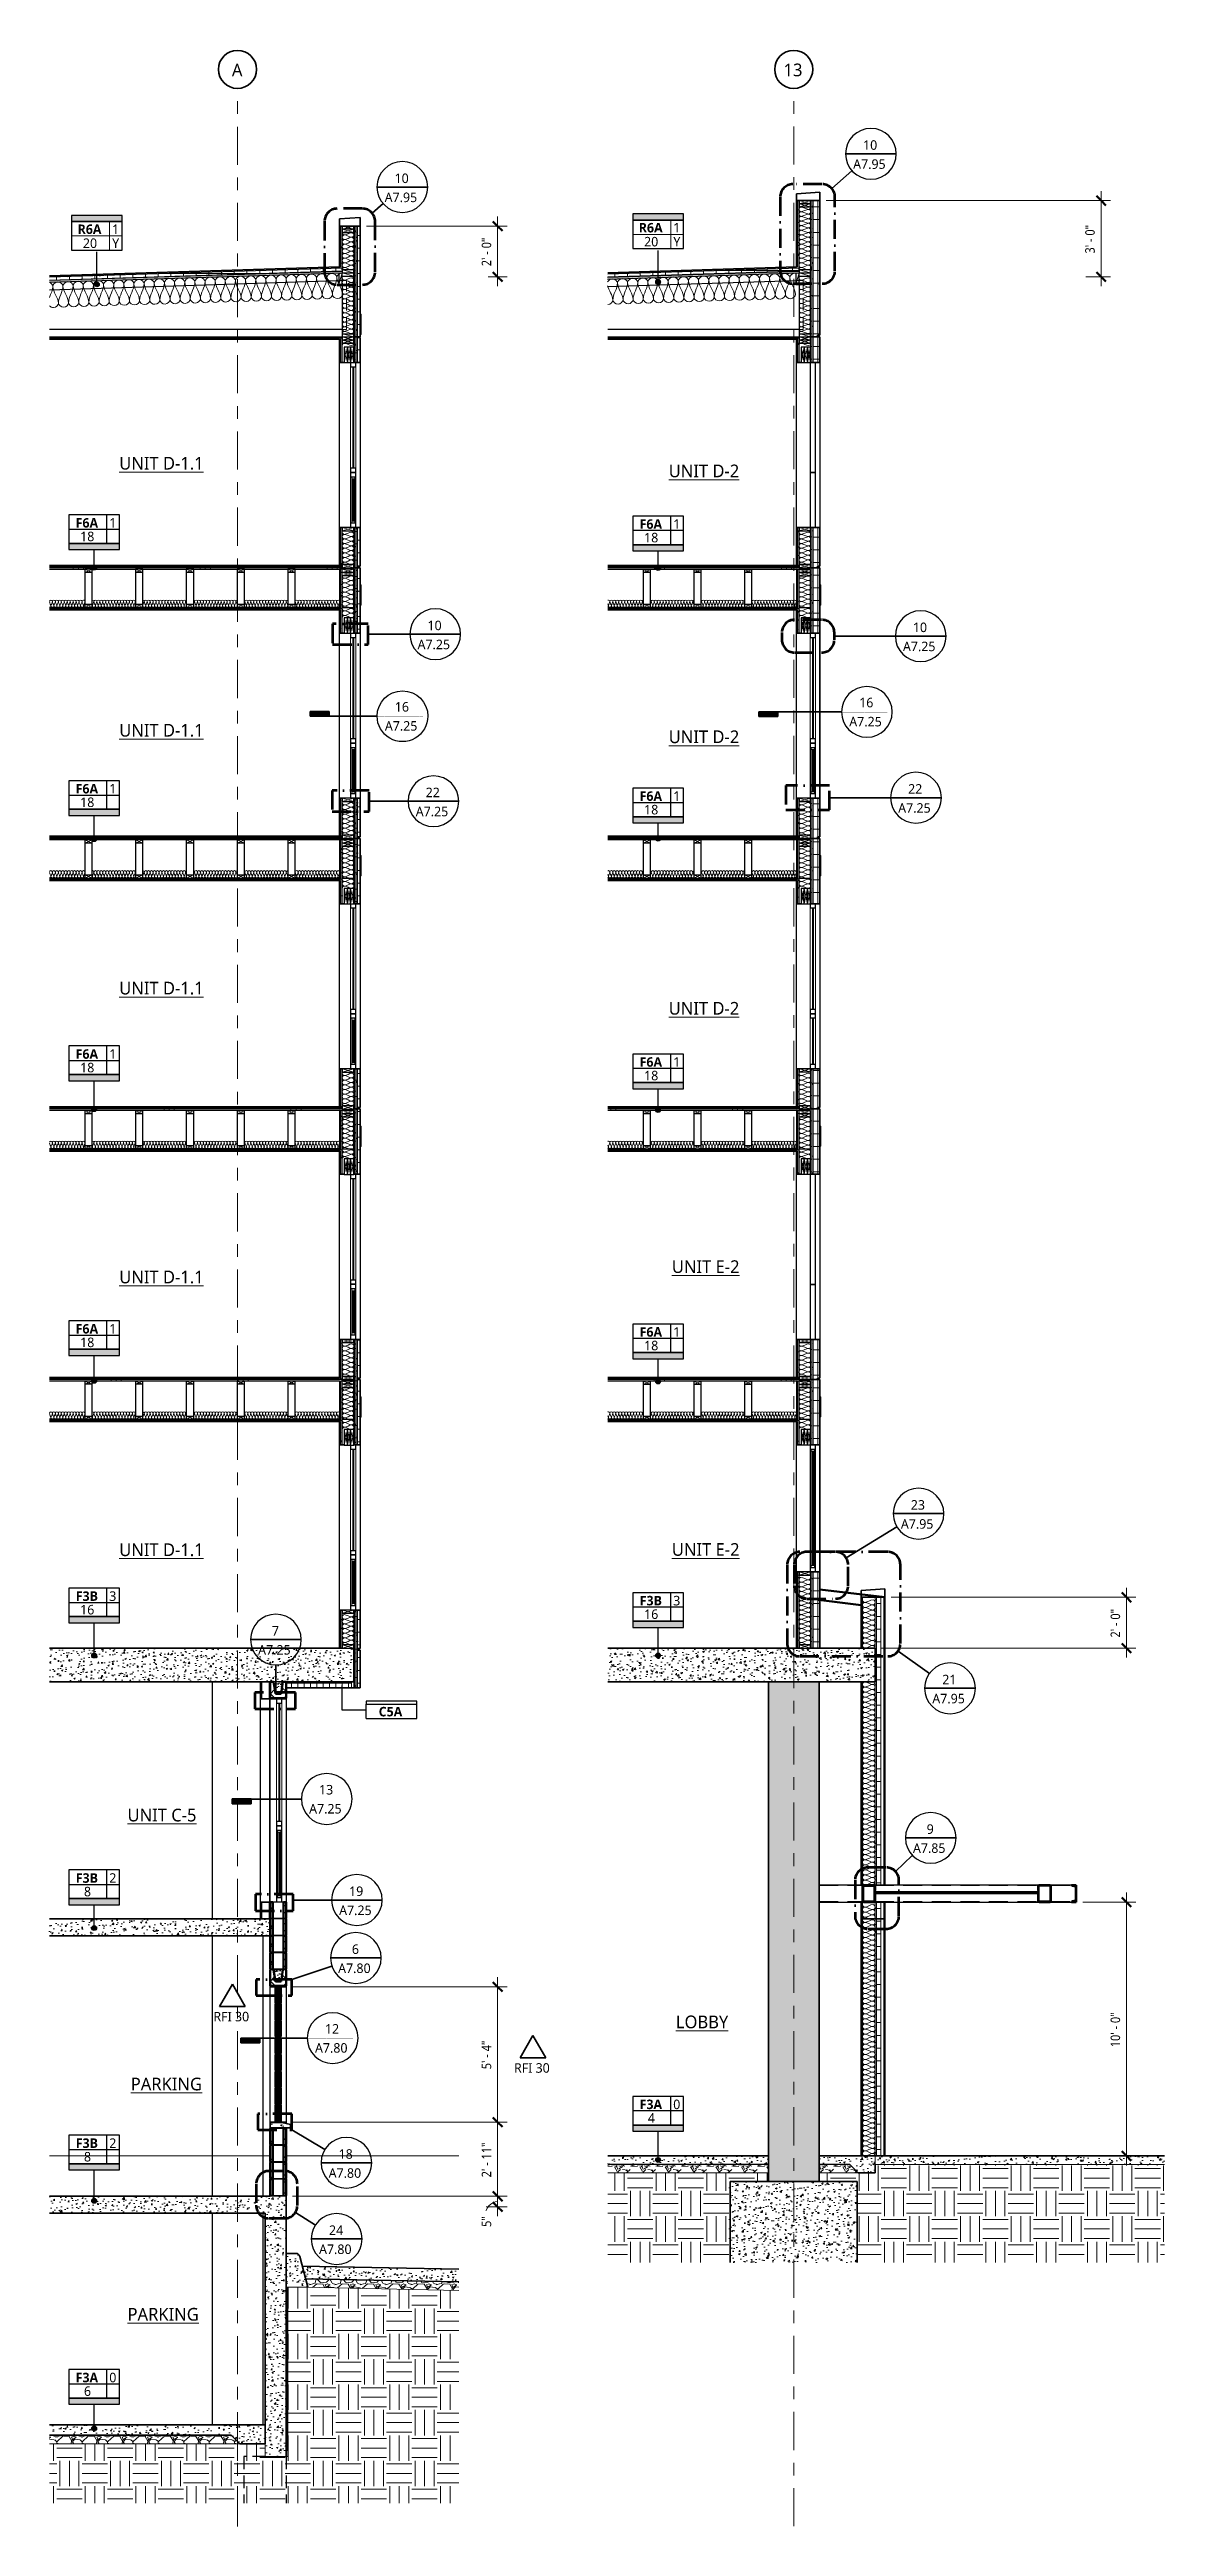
# Model space of a CAD drawing. Header units: inches. Extents: x 6 to 8416, y -388 to 6104.
# Drawn here: x 37 to 564, y 4934 to 6104 of the extents above; entities that cross this region are included whole.
import ezdxf

# ---------------------------------------------------------------- set-up
doc = ezdxf.new("R2010")
doc.units = ezdxf.units.IN
doc.header["$MEASUREMENT"] = 0
for name, pattern in [('Center 3_8_', [36, 18, -6, 6, -6]), ('Dash Dot 3_16_', [15, 9, -3, 0, -3]), ('Hidden 1_8_', [9, 6, -3]), ('Hidden 3_16_', [13.5, 9, -4.5])]:
    doc.linetypes.add(name, pattern=pattern)
for name, color, linetype, lineweight in [('A-ANNO-DIMS', 211, 'Continuous', 13), ('A-ANNO-DIMS-48', 211, 'Continuous', 13), ('A-ANNO-NOTE', 131, 'Continuous', 18), ('A-ANNO-SYMB', 150, 'Continuous', 13), ('A-CLNG', 13, 'Continuous', 25), ('A-CLNG-IDEN', 151, 'Continuous', 25), ('A-CLNG-PATT', 13, 'Continuous', 35), ('A-DETL', 90, 'Continuous', 13), ('A-DETL-GENF', 92, 'Continuous', 13), ('A-DETL-GENF-HDLN', 1, 'Hidden 3_16_', 13), ('A-FLOR', 192, 'Continuous', 18), ('A-FLOR-IDEN', 11, 'Continuous', 25), ('A-FLOR-MCUT', 51, 'Continuous', 25), ('A-FLOR-PATT', 8, 'Continuous', 35), ('A-GLAZ', 151, 'Continuous', 25), ('A-GLAZ-SILL', 1, 'Continuous', 18), ('A-ROOF', 132, 'Continuous', 18), ('A-ROOF-IDEN', 132, 'Continuous', 25), ('A-ROOF-PATT', 132, 'Continuous', 35), ('A-ROOM', 32, 'Continuous', 13), ('A-ROOM-IDEN', 2, 'Continuous', 35), ('A-WALL', 113, 'Continuous', 25), ('A-WALL-PATT', 111, 'Continuous', 35), ('G-ANNO-REVC-IDEN', 71, 'Continuous', 35), ('G-ANNO-SYMB', 111, 'Continuous', 13), ('G-ANNO-TEXT', 231, 'Continuous', 13), ('I-WALL', 2, 'Continuous', 25), ('M-EQPM', 50, 'Continuous', 18), ('S-COLS', 52, 'Continuous', 25), ('S-GRID', 1, 'Continuous', 13), ('S-GRID-IDEN', 1, 'Continuous', 35)]:
    doc.layers.add(name, color=color, linetype=linetype, lineweight=lineweight)
doc.styles.add('Open Sans_2', font='OpenSans-Regular.ttf', dxfattribs={"height": 6})
doc.styles.add('Open Sans_3', font='OpenSans-Regular.ttf', dxfattribs={"height": 4.5})
doc.styles.add('Open Sans_4', font='OpenSans-Regular.ttf', dxfattribs={"height": 0.75})
doc.styles.add('Open Sans_5', font='OpenSans-Regular.ttf', dxfattribs={"width": 0.88, "height": 4.5})
doc.styles.add('Open Sans_B', font='OpenSans-Bold.ttf', dxfattribs={"height": 4.5})
doc.dimstyles.new('Linear_-_3_32_', dxfattribs={"dimscale": 12, "dimtxt": 4.83561, "dimasz": 0.375, "dimexe": 0.375, "dimexo": 0.25, "dimgap": 0.125, "dimtad": 1, "dimdec": 8, "dimrnd": 0.003906, "dimzin": 3, "dimdsep": 46, "dimlunit": 4, "dimtxsty": 'Open Sans_5', "dimblk1": 'OBLIQUE', "dimblk2": 'OBLIQUE', "dimsah": 1, "dimcen": 0.09, "dimdle": 0.375, "dimadec": 3, "dimazin": 2, "dimtfac": 1, "dimtdec": 4, "dimtix": 1, "dimtmove": 0, "dimatfit": 3, "dimfxl": 1, "dimtvp": 1, "dimtfill": 1, "dimfrac": 2, "dimtolj": 1, "dimtzin": 0, "dimarcsym": 2})
doc.dimstyles.new('Linear_-_3_32__1', dxfattribs={"dimscale": 12, "dimtxt": 4.83561, "dimasz": 0.375, "dimexe": 0.375, "dimexo": 0.25, "dimgap": 0.125, "dimtad": 1, "dimdec": 8, "dimrnd": 0.003906, "dimzin": 3, "dimdsep": 46, "dimlunit": 4, "dimtxsty": 'Open Sans_5', "dimblk1": 'OBLIQUE', "dimblk2": 'OBLIQUE', "dimsah": 1, "dimcen": 0.09, "dimdle": 0.375, "dimadec": 3, "dimazin": 2, "dimtfac": 1, "dimtdec": 4, "dimtix": 1, "dimtmove": 1, "dimatfit": 3, "dimfxl": 1, "dimtvp": 1, "dimtfill": 1, "dimfrac": 2, "dimtolj": 1, "dimtzin": 0, "dimarcsym": 2})
pattern_1 = [(50, (-751.995, 5590.484), (6.885997, -0.602097), [0.72, -7.92]), (355, (-751.995, 5590.484), (-1.331756, 7.220547), [0.576, -6.336]), (100.451, (-751.421, 5590.433), (5.55363, 6.61819), [0.61191, -6.731]), (46.184, (-751.995, 5592.404), (10.24564, -1.588925), [1.08, -11.88]), (96.636, (-751.141, 5592.271), (8.97244, 9.35152), [0.91786, -10.096]), (351.184, (-751.995, 5592.404), (8.9732, 9.35123), [0.864, -9.504]), (21, (-751.035, 5591.924), (5.730726, -3.865003), [0.72, -7.92]), (326, (-751.035, 5591.924), (2.33581, 6.96088), [0.576, -6.336]), (71.451, (-750.557, 5591.601), (8.065876, 3.095948), [0.61191, -6.731]), (37.5, (-751.9948, 5590.484), (0.116866, 3.1954784), [0.06336, -6.196, 0.06336, -6.369, -6.36]), (37.5, (-751.9948, 5590.484), (0.116866, 3.1954784), [-12.691, 0.06336, -6.297]), (7.5, (-751.995, 5590.484), (2.52543, 3.786025), [0.06336, -3.604, 0.06336, -6.052, -2.424]), (7.5, (-751.995, 5590.484), (2.52543, 3.786025), [-9.782, 0.06336, -2.361]), (327.5, (-754.1358, 5590.484), (5.1243685, -0.216176), [0.06336, -2.337, 0.06336, -7.425, -9.936]), (327.5, (-754.1358, 5590.484), (5.1243685, -0.216176), [-9.888, 0.06336, -9.873]), (317.5, (-755.096, 5590.484), (5.598326, 0.96141), [0.06336, -3.057, 0.06336, -4.909, -7.056]), (317.5, (-755.096, 5590.484), (5.598326, 0.96141), [-8.093, 0.06336, -6.993])]
pattern_2 = [(0, (-751.995, 5590.484), (0, 6), []), (90, (-751.995, 5590.484), (-6, 4e-16), [])]
pattern_3 = [(0, (-751.995, 5590.484), (0, 60), [60, 0, 0, 0]), (284.036, (-711.195, 5602.484), (59.99915, -180.0005), [12.369, -235.017]), (284.036, (-713.595, 5602.484), (59.99915, -180.0005), [12.369, -235.017]), (284.036, (-715.995, 5602.484), (59.99915, -180.0005), [12.369, -235.017]), (284.036, (-747.195, 5614.484), (59.99915, -180.0005), [12.369, -235.017]), (284.036, (-749.595, 5614.484), (59.99915, -180.0005), [12.369, -235.017]), (284.036, (-751.995, 5614.484), (59.99915, -180.0005), [12.369, -235.017]), (284.036, (-729.195, 5626.484), (59.99915, -180.0005), [12.369, -235.017]), (284.036, (-731.595, 5626.484), (59.99915, -180.0005), [12.369, -235.017]), (284.036, (-733.995, 5626.484), (59.99915, -180.0005), [12.369, -235.017]), (284.036, (-711.195, 5638.484), (59.99915, -180.0005), [12.369, -235.017]), (284.036, (-713.595, 5638.484), (59.99915, -180.0005), [12.369, -235.017]), (284.036, (-715.995, 5638.484), (59.99915, -180.0005), [12.369, -235.017]), (284.036, (-747.195, 5650.484), (59.99915, -180.0005), [12.369, -235.017]), (284.036, (-749.595, 5650.484), (59.99915, -180.0005), [12.369, -235.017]), (284.036, (-751.995, 5650.484), (59.99915, -180.0005), [12.369, -235.017]), (0, (-751.995, 5596.484), (0, 60), [60, 0, 0, 0]), (0, (-751.995, 5602.484), (0, 60), [60, 0, 0, 0]), (0, (-751.995, 5608.484), (0, 60), [60, 0, 0, 0]), (0, (-751.995, 5614.484), (0, 60), [60, 0, 0, 0]), (0, (-751.995, 5620.484), (0, 60), [60, 0, 0, 0]), (0, (-751.995, 5626.484), (0, 60), [60, 0, 0, 0]), (0, (-751.995, 5632.484), (0, 60), [60, 0, 0, 0]), (0, (-751.995, 5638.484), (0, 60), [60, 0, 0, 0]), (0, (-751.995, 5644.484), (0, 60), [60, 0, 0, 0])]
pattern_4 = [(45, (-751.995, 5590.484), (-4.006467, 4.006467), []), (135, (-751.995, 5590.484), (-4.006467, -4.006467), [])]
pattern_5 = [(228.013, (-743.3548, 5602.484), (-95.9993461, -108.0000701), [1.614, -159.829]), (184.97, (-744.43483, 5601.284), (143.99974655, 12.000632), [2.77, -274.271]), (132.51, (-747.1948, 5601.044), (119.99876166, -132.00071774), [1.953, -193.392]), (267.274, (-751.87483, 5598.044), (11.9986891, 239.99993052), [2.523, -249.763]), (292.834, (-751.99483, 5595.524), (-60.00090758, 143.99971496), [2.474, -244.912]), (357.274, (-751.03483, 5593.244), (-239.99993052, 11.9986891), [2.523, -249.763]), (37.694, (-748.51483, 5593.124), (-156.00038286, -119.99923932), [3.336, -330.298]), (72.255, (-745.87483, 5595.164), (84.00147503, 263.999388), [3.15, -311.836]), (121.43, (-744.91483, 5598.164), (-96.0011003, 155.99912688), [2.531, -250.609]), (175.236, (-746.2348, 5600.324), (132.00033815, -12.00085414), [2.89, -141.609]), (222.397, (-749.11483, 5600.564), (-144.00066143, -131.99858707), [3.737, -370]), (138.814, (-739.9948, 5597.924), (-84.0001648, 72.0001569), [1.276, -126.286]), (171.469, (-740.95483, 5598.764), (155.99966285, -24.0006005), [2.427, -240.258]), (225, (-743.355, 5599.124), (2e-15, -11.9996), [1.697, -15.274]), (203.199, (-744.1948, 5600.564), (60.0001717, 24.0002247), [0.9139, -90.475]), (291.801, (-745.0348, 5600.204), (-12.0001182, 36.000098), [1.292, -63.33]), (30.964, (-744.5548, 5599.004), (36.000195, 24.000351), [2.099, -67.872]), (161.565, (-742.755, 5600.084), (23.999779, -12.000233), [1.518, -36.429]), (16.389, (-751.9948, 5600.204), (120.00048523, 35.99891204), [2.126, -210.514]), (70.346, (-749.9548, 5600.804), (-48.0003717, -131.9997803), [1.784, -176.609]), (293.199, (-742.7548, 5602.484), (-24.0002247, 60.0001717), [1.828, -89.561]), (343.61, (-742.0348, 5600.804), (-119.9998569, 36.00100644), [2.126, -210.514]), (339.444, (-751.9948, 5592.764), (-60.0004608, 23.999591), [2.051, -100.477]), (294.775, (-750.0748, 5592.044), (-59.9996186, 132.00003124), [1.718, -170.096]), (66.801, (-742.6348, 5590.484), (24.0002247, 60.0001717), [1.828, -89.561]), (17.354, (-741.9148, 5592.164), (-155.99994787, -47.99991017), [2.012, -199.145]), (69.444, (-748.5148, 5590.484), (-23.999591, -60.0004608), [1.025, -101.503]), (101.31, (-743.3548, 5590.484), (-11.9996184, 47.999802), [0.61188, -60.576]), (165.964, (-743.4748, 5591.084), (36.000584, -11.9995396), [2.474, -47.003]), (186.009, (-745.87483, 5591.684), (120.00012787, 12.0000096), [2.293, -226.967]), (303.69, (-744.5548, 5597.924), (-12.000356, 24.000228), [1.731, -41.536]), (353.157, (-743.59483, 5596.484), (203.9995472, -24.0007647), [3.022, -299.131]), (60.945, (-740.5948, 5596.124), (-48.000945, -83.9993836), [1.235, -122.312]), (90, (-739.995, 5597.204), (-12, 12), [0.72, -11.28]), (120.256, (-746.1148, 5592.044), (47.9992388, -84.00016216), [1.667, -165.042]), (48.013, (-746.9548, 5593.484), (95.9993461, 108.0000701), [3.229, -158.215]), (0, (-744.795, 5595.884), (12, 12), [3.12, -8.88]), (325.305, (-741.6748, 5595.884), (-120.00046883, 83.9998513), [1.897, -187.839]), (254.055, (-740.1148, 5594.804), (-12.0000366, -48.0001825), [1.747, -85.614]), (207.646, (-740.59483, 5593.124), (-227.9995724, -119.99989042), [2.845, -281.634]), (175.426, (-743.11483, 5591.804), (-155.99985848, 12.0001957), [3.01, -297.949])]
pattern_6 = [(0, (-751.9948, 5590.484), (7.68, 1.92), [0.6336, -5.126, 0.6336, -5.126, -30.72]), (0, (-751.9948, 5590.484), (7.68, 1.92), [-11.52, 0.6336, -10.886, 0.6336, -5.126, -13.44]), (0, (-751.9948, 5590.484), (7.68, 1.92), [-28.8, 0.6336, -3.206, 0.6336, -8.966]), (120, (-749.1148, 5591.444), (-5.5027688, 5.691075), [0.6336, -5.126, 0.6336, -5.126, -30.72]), (120, (-749.1148, 5591.444), (-5.5027688, 5.691075), [-11.52, 0.6336, -10.886, 0.6336, -5.126, -13.44]), (120, (-749.1148, 5591.444), (-5.5027688, 5.691075), [-28.8, 0.6336, -3.206, 0.6336, -8.966]), (240, (-748.1548, 5595.284), (-2.1772312, -7.611075), [0.6336, -5.126, 0.6336, -5.126, -30.72]), (240, (-748.1548, 5595.284), (-2.1772312, -7.611075), [-11.52, 0.6336, -10.886, 0.6336, -5.126, -13.44]), (240, (-748.1548, 5595.284), (-2.1772312, -7.611075), [-28.8, 0.6336, -3.206, 0.6336, -8.966])]
pattern_7 = [(0, (-902.613, 5590.484), (7.68, 1.92), [0.6336, -5.126, 0.6336, -5.126, -30.72]), (0, (-902.613, 5590.484), (7.68, 1.92), [-11.52, 0.6336, -10.886, 0.6336, -5.126, -13.44]), (0, (-902.613, 5590.484), (7.68, 1.92), [-28.8, 0.6336, -3.206, 0.6336, -8.966]), (120, (-899.733, 5591.444), (-5.5027688, 5.691075), [0.6336, -5.126, 0.6336, -5.126, -30.72]), (120, (-899.733, 5591.444), (-5.5027688, 5.691075), [-11.52, 0.6336, -10.886, 0.6336, -5.126, -13.44]), (120, (-899.733, 5591.444), (-5.5027688, 5.691075), [-28.8, 0.6336, -3.206, 0.6336, -8.966]), (240, (-898.773, 5595.284), (-2.1772312, -7.611075), [0.6336, -5.126, 0.6336, -5.126, -30.72]), (240, (-898.773, 5595.284), (-2.1772312, -7.611075), [-11.52, 0.6336, -10.886, 0.6336, -5.126, -13.44]), (240, (-898.773, 5595.284), (-2.1772312, -7.611075), [-28.8, 0.6336, -3.206, 0.6336, -8.966])]
pattern_8 = [(45, (-902.613, 5590.484), (-4.24264, 4.24264), []), (135, (-902.613, 5590.484), (-4.24264, -4.24264), [])]
pattern_9 = [(0, (-902.613, 5590.484), (15.36, 3.84), [0.6336, -10.886, 0.6336, -10.886, -61.44]), (0, (-902.613, 5590.484), (15.36, 3.84), [-23.04, 0.6336, -22.406, 0.6336, -10.886, -26.88]), (0, (-902.613, 5590.484), (15.36, 3.84), [-57.6, 0.6336, -7.046, 0.6336, -18.566]), (120, (-896.853, 5592.404), (-11.005538, 11.38215), [0.6336, -10.886, 0.6336, -10.886, -61.44]), (120, (-896.853, 5592.404), (-11.005538, 11.38215), [-23.04, 0.6336, -22.406, 0.6336, -10.886, -26.88]), (120, (-896.853, 5592.404), (-11.005538, 11.38215), [-57.6, 0.6336, -7.046, 0.6336, -18.566]), (240, (-894.933, 5600.084), (-4.354462, -15.22215), [0.6336, -10.886, 0.6336, -10.886, -61.44]), (240, (-894.933, 5600.084), (-4.354462, -15.22215), [-23.04, 0.6336, -22.406, 0.6336, -10.886, -26.88]), (240, (-894.933, 5600.084), (-4.354462, -15.22215), [-57.6, 0.6336, -7.046, 0.6336, -18.566])]
pattern_10 = [(37.5, (-902.613, 5590.484), (-0.0945823, 2.8895346), [0.0375, -2.28, 0.0375, -2.55, -2.475]), (37.5, (-902.613, 5590.484), (-0.0945823, 2.8895346), [-4.905, 0.0375, -2.437]), (7.5, (-902.613, 5590.484), (2.654235, 4.232658), [0.0375, -1.23, 0.0375, -2.055, -0.825]), (7.5, (-902.613, 5590.484), (2.654235, 4.232658), [-3.36, 0.0375, -0.7875]), (327.5, (-904.458, 5590.484), (4.6711285, 0.008542), [0.0375, -0.75, 0.0375, -2.7, -3.562]), (327.5, (-904.458, 5590.484), (4.6711285, 0.008542), [-3.525, 0.0375, -3.525]), (317.5, (-904.458, 5590.484), (4.509116, 1.316581), [0.0375, -0.375, 0.0375, -1.77, -2.062]), (317.5, (-904.458, 5590.484), (4.509116, 1.316581), [-2.22, 0.0375, -2.025])]
pattern_11 = [(50, (441.926, 3018), (6.885997, -0.602097), [0.72, -7.92]), (355, (441.926, 3018), (-1.331756, 7.220547), [0.576, -6.336]), (100.451, (442.5, 3017.95), (5.553629, 6.618191), [0.61191, -6.731]), (46.184, (441.926, 3019.92), (10.245642, -1.588925), [1.08, -11.88]), (96.636, (442.78, 3019.788), (8.97244, 9.35152), [0.91786, -10.096]), (351.184, (441.926, 3019.92), (8.9732, 9.35123), [0.864, -9.504]), (21, (442.886, 3019.44), (5.730726, -3.865003), [0.72, -7.92]), (326, (442.886, 3019.44), (2.33581, 6.96088), [0.576, -6.336]), (71.451, (443.363, 3019.118), (8.065876, 3.095948), [0.61191, -6.731]), (37.5, (441.926, 3018), (0.116866, 3.1954784), [0.06336, -6.196, 0.06336, -6.369, -6.36]), (37.5, (441.926, 3018), (0.116866, 3.1954784), [-12.691, 0.06336, -6.297]), (7.5, (441.926, 3018), (2.52543, 3.7860247), [0.06336, -3.604, 0.06336, -6.052, -2.424]), (7.5, (441.926, 3018), (2.52543, 3.7860247), [-9.782, 0.06336, -2.361]), (327.5, (439.785, 3018), (5.1243685, -0.2161763), [0.06336, -2.337, 0.06336, -7.425, -9.936]), (327.5, (439.785, 3018), (5.1243685, -0.2161763), [-9.888, 0.06336, -9.873]), (317.5, (438.825, 3018), (5.598326, 0.96141), [0.06336, -3.057, 0.06336, -4.909, -7.056]), (317.5, (438.825, 3018), (5.598326, 0.96141), [-8.093, 0.06336, -6.993])]
pattern_12 = [(0, (441.926, 3018), (0, 6), []), (90, (441.926, 3018), (-6, 4e-16), [])]
pattern_13 = [(0, (441.926, 3018), (0, 60), [60, 0, 0, 0]), (284.036, (482.726, 3030), (59.99915, -180.000494), [12.369, -235.017]), (284.036, (480.326, 3030), (59.99915, -180.000494), [12.369, -235.017]), (284.036, (477.926, 3030), (59.99915, -180.000494), [12.369, -235.017]), (284.036, (446.726, 3042), (59.99915, -180.000494), [12.369, -235.017]), (284.036, (444.326, 3042), (59.99915, -180.000494), [12.369, -235.017]), (284.036, (441.926, 3042), (59.99915, -180.000494), [12.369, -235.017]), (284.036, (464.726, 3054), (59.99915, -180.000494), [12.369, -235.017]), (284.036, (462.326, 3054), (59.99915, -180.000494), [12.369, -235.017]), (284.036, (459.926, 3054), (59.99915, -180.000494), [12.369, -235.017]), (284.036, (482.726, 3066), (59.99915, -180.000494), [12.369, -235.017]), (284.036, (480.326, 3066), (59.99915, -180.000494), [12.369, -235.017]), (284.036, (477.926, 3066), (59.99915, -180.000494), [12.369, -235.017]), (284.036, (446.726, 3078), (59.99915, -180.000494), [12.369, -235.017]), (284.036, (444.326, 3078), (59.99915, -180.000494), [12.369, -235.017]), (284.036, (441.926, 3078), (59.99915, -180.000494), [12.369, -235.017]), (0, (441.926, 3024), (0, 60), [60, 0, 0, 0]), (0, (441.926, 3030), (0, 60), [60, 0, 0, 0]), (0, (441.926, 3036), (0, 60), [60, 0, 0, 0]), (0, (441.926, 3042), (0, 60), [60, 0, 0, 0]), (0, (441.926, 3048), (0, 60), [60, 0, 0, 0]), (0, (441.926, 3054), (0, 60), [60, 0, 0, 0]), (0, (441.926, 3060), (0, 60), [60, 0, 0, 0]), (0, (441.926, 3066), (0, 60), [60, 0, 0, 0]), (0, (441.926, 3072), (0, 60), [60, 0, 0, 0])]
pattern_14 = [(0, (441.926, 3018), (7.68, 1.92), [0.6336, -5.126, 0.6336, -5.126, -30.72]), (0, (441.926, 3018), (7.68, 1.92), [-11.52, 0.6336, -10.886, 0.6336, -5.126, -13.44]), (0, (441.926, 3018), (7.68, 1.92), [-28.8, 0.6336, -3.206, 0.6336, -8.966]), (120, (444.806, 3018.96), (-5.5027688, 5.6910751), [0.6336, -5.126, 0.6336, -5.126, -30.72]), (120, (444.806, 3018.96), (-5.5027688, 5.6910751), [-11.52, 0.6336, -10.886, 0.6336, -5.126, -13.44]), (120, (444.806, 3018.96), (-5.5027688, 5.6910751), [-28.8, 0.6336, -3.206, 0.6336, -8.966]), (240, (445.766, 3022.8), (-2.1772312, -7.6110751), [0.6336, -5.126, 0.6336, -5.126, -30.72]), (240, (445.766, 3022.8), (-2.1772312, -7.6110751), [-11.52, 0.6336, -10.886, 0.6336, -5.126, -13.44]), (240, (445.766, 3022.8), (-2.1772312, -7.6110751), [-28.8, 0.6336, -3.206, 0.6336, -8.966])]
pattern_15 = [(45, (3866.364, 3018), (-4.751758, 4.751758), []), (45, (3866.364, 3025.2), (-4.751758, 4.751758), [])]
pattern_16 = [(0, (3866.364, 3018), (7.68, 1.92), [0.6336, -5.126, 0.6336, -5.126, -30.72]), (0, (3866.364, 3018), (7.68, 1.92), [-11.52, 0.6336, -10.886, 0.6336, -5.126, -13.44]), (0, (3866.364, 3018), (7.68, 1.92), [-28.8, 0.6336, -3.206, 0.6336, -8.966]), (120, (3869.244, 3018.96), (-5.5027688, 5.6910751), [0.6336, -5.126, 0.6336, -5.126, -30.72]), (120, (3869.244, 3018.96), (-5.5027688, 5.6910751), [-11.52, 0.6336, -10.886, 0.6336, -5.126, -13.44]), (120, (3869.244, 3018.96), (-5.5027688, 5.6910751), [-28.8, 0.6336, -3.206, 0.6336, -8.966]), (240, (3870.204, 3022.8), (-2.1772312, -7.6110751), [0.6336, -5.126, 0.6336, -5.126, -30.72]), (240, (3870.204, 3022.8), (-2.1772312, -7.6110751), [-11.52, 0.6336, -10.886, 0.6336, -5.126, -13.44]), (240, (3870.204, 3022.8), (-2.1772312, -7.6110751), [-28.8, 0.6336, -3.206, 0.6336, -8.966])]

msp = doc.modelspace()

# ---------------------------------------------------------------- texts
at = {"layer": 'A-ANNO-SYMB', "char_height": 4.5, "attachment_point": 1, "style": 'Open Sans_3'}
for s, insert, width in [('A7.95', (416.6550307, 6052.51725559), 20.1495), ('10', (421.35109369, 6061.51725559), 8.787), ('10', (199.80162872, 6045.79982033), 8.787), ('A7.95', (195.10556573, 6036.79982033), 20.1495), ('10', (215.3638587, 5834.51143468), 8.787), ('10', (444.89752217, 5833.60004023), 8.787), ('A7.25', (210.66779571, 5825.51143468), 20.1495), ('A7.25', (440.20145918, 5824.60004023), 20.1495), ('22', (214.50911295, 5755.57561428), 8.787), ('A7.25', (437.95311654, 5748.2552258), 20.1495), ('22', (442.64917953, 5757.2552258), 8.787), ('A7.25', (209.81304996, 5746.57561428), 20.1495), ('A7.95', (439.22393895, 5409.92067152), 20.1495), ('23', (443.92000194, 5418.92067152), 8.787), ('A7.25', (135.2818822, 5350.40569821), 20.1495), ('7', (141.7826696, 5359.40569821), 4.3935), ('A7.95', (454.09117463, 5327.39042231), 20.1495), ('21', (458.78723763, 5336.39042231), 8.787), ('A7.85', (444.93612798, 5256.7345952), 20.1495), ('9', (451.43691538, 5265.7345952), 4.3935), ('19', (178.28704882, 5236.35229094), 8.787), ('A7.25', (173.59098583, 5227.35229094), 20.1495), ('6', (179.61376392, 5208.96057313), 4.3935), ('A7.80', (173.11297652, 5199.96057313), 20.1495), ('A7.80', (168.63392455, 5103.18799354), 20.1495), ('18', (173.32998754, 5112.18799354), 8.787), ('24', (168.79238669, 5076.17818417), 8.787), ('A7.80', (164.09632369, 5067.17818417), 20.1495)]:
    msp.add_mtext(s, dxfattribs=dict(at, insert=insert, width=width))
at = {"layer": 'A-CLNG-IDEN', "lineweight": 13, "insert": (192.29965372, 5321.22573617), "char_height": 4.5, "width": 14.544, "attachment_point": 1, "style": 'Open Sans_B'}
msp.add_mtext('C5A', dxfattribs=at)
at = {"layer": 'A-FLOR-IDEN', "lineweight": 13, "char_height": 4.5, "attachment_point": 1}
for s, insert, width, style in [('F6A', (48.97915109, 5882.97868925), 13.938, 'Open Sans_B'), ('18', (51.10513534, 5876.5675093), 8.787, 'Open Sans_3'), ('1', (64.87633841, 5882.97868925), 4.3935, 'Open Sans_3'), ('F6A', (315.66604878, 5882.4145056), 13.938, 'Open Sans_B'), ('18', (317.79203303, 5876.00332565), 8.787, 'Open Sans_3'), ('1', (331.56323611, 5882.4145056), 4.3935, 'Open Sans_3'), ('F6A', (48.97915109, 5757.35136932), 13.938, 'Open Sans_B'), ('18', (51.10513534, 5750.94018936), 8.787, 'Open Sans_3'), ('1', (64.87633841, 5757.35136932), 4.3935, 'Open Sans_3'), ('F6A', (315.66604878, 5753.86063851), 13.938, 'Open Sans_B'), ('18', (317.79203303, 5747.44945856), 8.787, 'Open Sans_3'), ('1', (331.56323611, 5753.86063851), 4.3935, 'Open Sans_3'), ('F6A', (48.97915109, 5631.9773345), 13.938, 'Open Sans_B'), ('1', (64.87633841, 5631.9773345), 4.3935, 'Open Sans_3'), ('18', (51.10513534, 5625.56615454), 8.787, 'Open Sans_3'), ('F6A', (315.66604878, 5628.21127378), 13.938, 'Open Sans_B'), ('18', (317.79203303, 5621.80009382), 8.787, 'Open Sans_3'), ('1', (331.56323611, 5628.21127378), 4.3935, 'Open Sans_3'), ('F6A', (48.97915109, 5502.13586983), 13.938, 'Open Sans_B'), ('1', (64.87633841, 5502.13586983), 4.3935, 'Open Sans_3'), ('18', (51.10513534, 5495.72468988), 8.787, 'Open Sans_3'), ('F6A', (315.66604878, 5500.63528392), 13.938, 'Open Sans_B'), ('18', (317.79203303, 5494.22410396), 8.787, 'Open Sans_3'), ('1', (331.56323611, 5500.63528392), 4.3935, 'Open Sans_3'), ('F3B', (49.035844, 5375.81241293), 13.7865, 'Open Sans_B'), ('3', (64.87633841, 5375.81241293), 4.3935, 'Open Sans_3'), ('F3B', (315.7227417, 5373.67763088), 13.7865, 'Open Sans_B'), ('3', (331.56323611, 5373.67763088), 4.3935, 'Open Sans_3'), ('16', (51.10513534, 5369.40123298), 8.787, 'Open Sans_3'), ('16', (317.79203303, 5367.26645093), 8.787, 'Open Sans_3'), ('F3B', (49.035844, 5242.60237374), 13.7865, 'Open Sans_B'), ('8', (52.90985975, 5236.19119378), 4.3935, 'Open Sans_3'), ('2', (64.87633841, 5242.60237374), 4.3935, 'Open Sans_3'), ('F3A', (315.66604878, 5135.65280273), 13.938, 'Open Sans_B'), ('4', (319.59675744, 5129.24162277), 4.3935, 'Open Sans_3'), ('0', (331.56323611, 5135.65280273), 4.3935, 'Open Sans_3'), ('F3B', (49.035844, 5117.30849802), 13.7865, 'Open Sans_B'), ('2', (64.87633841, 5117.30849802), 4.3935, 'Open Sans_3'), ('8', (52.90985975, 5110.89731806), 4.3935, 'Open Sans_3'), ('F3A', (48.97915109, 5006.55583971), 13.938, 'Open Sans_B'), ('6', (52.90985975, 5000.14465975), 4.3935, 'Open Sans_3'), ('0', (64.87633841, 5006.55583971), 4.3935, 'Open Sans_3')]:
    msp.add_mtext(s, dxfattribs=dict(at, insert=insert, width=width, style=style))
at = {"layer": 'A-ROOF-IDEN', "lineweight": 13, "char_height": 4.5, "attachment_point": 1}
for s, insert, width, style in [('R6A', (49.91369833, 6021.71999956), 14.847, 'Open Sans_B'), ('1', (66.18883841, 6021.71999956), 4.3935, 'Open Sans_3'), ('R6A', (315.28809603, 6022.44935571), 14.847, 'Open Sans_B'), ('1', (331.56323611, 6022.44935571), 4.3935, 'Open Sans_3'), ('20', (52.41763534, 6015.12131961), 8.787, 'Open Sans_3'), ('Y', (66.25851855, 6015.12131961), 4.3935, 'Open Sans_3'), ('20', (317.79203303, 6015.85067576), 8.787, 'Open Sans_3'), ('Y', (331.63291625, 6015.85067576), 4.3935, 'Open Sans_3')]:
    msp.add_mtext(s, dxfattribs=dict(at, insert=insert, width=width, style=style))
at = {"layer": 'A-ROOM-IDEN', "lineweight": 13, "char_height": 6, "attachment_point": 1, "style": 'Open Sans_2'}
for s, insert, width in [('\\LUNIT D-1.1', (69.58750538, 5911.90294229), 51.207), ('\\LUNIT D-2', (329.43483723, 5908.2651189), 42.723), ('\\LUNIT D-1.1', (69.58750538, 5785.71501187), 51.207), ('\\LUNIT D-2', (329.43483723, 5782.63427265), 42.723), ('\\LUNIT D-1.1', (69.58750538, 5663.85899268), 51.207), ('\\LUNIT D-2', (329.43483723, 5654.33042967), 42.723), ('\\LUNIT D-1.1', (69.58750538, 5527.35681733), 51.207), ('\\LUNIT E-2', (330.92775061, 5532.26357906), 40.905), ('\\LUNIT D-1.1', (69.58750538, 5398.47064318), 51.207), ('\\LUNIT E-2', (330.92775061, 5398.61374262), 40.905), ('\\LUNIT C-5', (73.51821404, 5273.09954651), 41.6625), ('\\LPARKING', (75.04636418, 5146.01216029), 42.8745), ('\\LPARKING', (73.51821404, 5037.1971657), 42.8745)]:
    msp.add_mtext(s, dxfattribs=dict(at, insert=insert, width=width))
at = {"layer": 'G-ANNO-REVC-IDEN', "lineweight": 13, "insert": (114.14476495, 5177.11816412), "char_height": 4.5, "width": 21.6645, "attachment_point": 1, "style": 'Open Sans_3'}
msp.add_mtext('RFI 30', dxfattribs=at)
at = {"layer": 'G-ANNO-SYMB', "attachment_point": 1}
for s, insert, char_height, width, style in [('16', (199.90738824, 5796.0266452), 4.5, 8.787, 'Open Sans_3'), ('16', (419.51466752, 5798.05041764), 4.5, 8.787, 'Open Sans_3'), ('__________________________________________________', (191.05411082, 5790.12903844), 0.75, 30.3, 'Open Sans_4'), ('A7.25', (195.21132524, 5787.0266452), 4.5, 20.1495, 'Open Sans_3'), ('__________________________________________________', (410.6613901, 5792.15281089), 0.75, 30.3, 'Open Sans_4'), ('A7.25', (414.81860453, 5789.05041764), 4.5, 20.1495, 'Open Sans_3'), ('13', (164.08755237, 5284.33729194), 4.5, 8.787, 'Open Sans_3'), ('__________________________________________________', (155.23427495, 5278.43968519), 0.75, 30.3, 'Open Sans_4'), ('A7.25', (159.39148938, 5275.33729194), 4.5, 20.1495, 'Open Sans_3'), ('__________________________________________________', (158.02410854, 5165.42037918), 0.75, 30.3, 'Open Sans_4'), ('A7.80', (162.18132297, 5162.31798593), 4.5, 20.1495, 'Open Sans_3'), ('12', (166.87738596, 5171.31798593), 4.5, 8.787, 'Open Sans_3')]:
    msp.add_mtext(s, dxfattribs=dict(at, insert=insert, char_height=char_height, width=width, style=style))
at = {"layer": 'G-ANNO-TEXT', "color": 7, "insert": (332.8266284, 5175.36050635), "char_height": 6, "width": 31.9665, "attachment_point": 1, "style": 'Open Sans_2', "bg_fill": 3, "box_fill_scale": 1.25, "bg_fill_color": 256, "bg_fill_true_color": 13158600, "bg_fill_transparency": 0}
msp.add_mtext('\\LLOBBY', dxfattribs=at)
at = {"layer": 'S-GRID-IDEN', "lineweight": 13, "char_height": 6, "attachment_point": 1, "style": 'Open Sans_2'}
for s, insert, width in [('A', (122.87995973, 6097.73964732), 6.363), ('13', (383.76799525, 6097.75567403), 11.514)]:
    msp.add_mtext(s, dxfattribs=dict(at, insert=insert, width=width))

# ---------------------------------------------------------------- blocks, each defined once
blk = doc.blocks.new('Concrete-Rectangular-Column-IL - CC1 - 18 x 24-4262999-WALL SECTION - PARKING EAST')
at = {"layer": 'S-COLS'}
for p, q in [((-37.1, 5333), (-37.1, 5221)), ((-37.1, 5213), (-37.1, 5090)), ((-13.1, 5213), (-13.1, 5090)), ((-37.1, 5082), (-37.1, 4982)), ((-13.1, 5082), (-13.1, 4982))]:
    blk.add_line(p, q, dxfattribs=at)
blk = doc.blocks.new('1-2 WD Adaptive-Color Side Panel-TS - 4-0_x6_-6_-17821692-WALL SECTION - PARKING EAST')
at = {"layer": 'A-GLAZ', "lineweight": 13}
for p, q in [((23.2, 5445), (23.2, 5367)), ((28.4, 5443), (28.4, 5395)), ((30.9, 5395), (30.9, 5443)), ((32.9, 5367), (32.9, 5445)), ((28.4, 5391), (28.4, 5369)), ((30.9, 5369), (30.9, 5391))]:
    blk.add_line(p, q, dxfattribs=at)
at = {"layer": 'A-GLAZ', "color": 7}
for p, q in [((28.4, 5445), (28.4, 5443)), ((28.4, 5443), (30.9, 5443)), ((30.9, 5445), (29.9, 5445)), ((30.9, 5443), (30.9, 5445)), ((30.9, 5395), (28.4, 5395)), ((28.4, 5395), (28.4, 5393)), ((30.9, 5393), (28.4, 5393)), ((28.4, 5393), (28.4, 5391)), ((28.4, 5393), (30.9, 5393)), ((28.4, 5391), (30.9, 5391)), ((30.9, 5393), (30.9, 5395)), ((30.9, 5391), (30.9, 5393)), ((30.9, 5369), (28.4, 5369)), ((28.4, 5369), (28.4, 5367)), ((29.9, 5367), (30.9, 5367)), ((30.9, 5367), (30.9, 5369))]:
    blk.add_line(p, q, dxfattribs=at)
at = {"layer": 'A-GLAZ', "lineweight": 18}
for p, q in [((29.9, 5443), (29.4, 5443)), ((29.4, 5443), (29.4, 5395)), ((29.9, 5395), (29.9, 5443)), ((29.4, 5395), (29.9, 5395)), ((29.9, 5390), (29.4, 5390)), ((29.4, 5390), (29.4, 5370)), ((29.9, 5370), (29.9, 5390)), ((29.4, 5370), (29.9, 5370))]:
    blk.add_line(p, q, dxfattribs=at)
at = {"layer": 'A-GLAZ-SILL'}
for p, q in [((30.4, 5391), (28.9, 5391)), ((28.9, 5391), (28.9, 5390)), ((28.9, 5390), (30.4, 5390)), ((28.9, 5390), (28.9, 5370)), ((30.4, 5390), (30.4, 5391)), ((30.4, 5370), (30.4, 5390)), ((28.9, 5370), (28.9, 5369)), ((30.4, 5370), (28.9, 5370)), ((28.9, 5369), (30.4, 5369)), ((30.4, 5369), (30.4, 5370))]:
    blk.add_line(p, q, dxfattribs=at)
blk = doc.blocks.new('1-2 WD Adaptive - 4-0_x8_-0_-12908667-WALL SECTION - PARKING EAST')
at = {"layer": 'A-GLAZ', "lineweight": 13}
for p, q in [((-9.7, 5229), (-9.7, 5325)), ((-6.6, 5323), (-6.6, 5267)), ((-4.1, 5267), (-4.1, 5323)), ((-2.1, 5325), (-2.1, 5229)), ((-6.6, 5263), (-6.6, 5231)), ((-4.1, 5231), (-4.1, 5263))]:
    blk.add_line(p, q, dxfattribs=at)
at = {"layer": 'A-GLAZ', "color": 7}
for p, q in [((-4.1, 5325), (-6.6, 5325)), ((-6.6, 5325), (-6.6, 5323)), ((-6.6, 5323), (-4.1, 5323)), ((-4.1, 5323), (-4.1, 5325)), ((-4.1, 5267), (-6.6, 5267)), ((-6.6, 5267), (-6.6, 5265)), ((-4.1, 5265), (-6.6, 5265)), ((-6.6, 5265), (-6.6, 5263)), ((-6.6, 5265), (-4.1, 5265)), ((-6.6, 5263), (-4.1, 5263)), ((-4.1, 5265), (-4.1, 5267)), ((-4.1, 5263), (-4.1, 5265)), ((-4.1, 5231), (-6.6, 5231)), ((-6.6, 5231), (-6.6, 5229)), ((-4.1, 5229), (-4.1, 5231))]:
    blk.add_line(p, q, dxfattribs=at)
at = {"layer": 'A-GLAZ', "lineweight": 18}
for p, q in [((-5.1, 5323), (-5.6, 5323)), ((-5.6, 5323), (-5.6, 5267)), ((-5.1, 5267), (-5.1, 5323)), ((-5.6, 5267), (-5.1, 5267)), ((-5.1, 5262), (-5.6, 5262)), ((-5.6, 5262), (-5.6, 5232)), ((-5.1, 5232), (-5.1, 5262)), ((-5.6, 5232), (-5.1, 5232))]:
    blk.add_line(p, q, dxfattribs=at)
at = {"layer": 'A-GLAZ-SILL'}
for p, q in [((-4.6, 5263), (-6.1, 5263)), ((-6.1, 5263), (-6.1, 5262)), ((-6.1, 5262), (-4.6, 5262)), ((-6.1, 5262), (-6.1, 5232)), ((-4.6, 5262), (-4.6, 5263)), ((-4.6, 5232), (-4.6, 5262)), ((-6.1, 5232), (-6.1, 5231)), ((-4.6, 5232), (-6.1, 5232)), ((-4.6, 5231), (-4.6, 5232)), ((-6.1, 5231), (-4.6, 5231))]:
    blk.add_line(p, q, dxfattribs=at)
blk = doc.blocks.new('1-2 WD Adaptive - 2_-0_x8_-0_-12908673-WALL SECTION - PARKING EAST')
at = {"layer": 'A-GLAZ', "lineweight": 13}
for p, q in [((-9.7, 5229), (-9.7, 5325)), ((-9.7, 5325), (-9.7, 5229)), ((-2.1, 5229), (-2.1, 5325)), ((-2.1, 5325), (-2.1, 5229))]:
    blk.add_line(p, q, dxfattribs=at)
blk = doc.blocks.new('1-2 WD Adaptive - 4-0_x6_-6_-V1-WALL SECTION - PARKING EAST')
at = {"layer": 'A-GLAZ', "lineweight": 13}
for p, q in [((23.2, 5494.9), (23.2, 5572.9)), ((32.9, 5572.9), (32.9, 5494.9)), ((28.4, 5570.9), (28.4, 5522.9)), ((30.9, 5522.9), (30.9, 5570.9)), ((28.4, 5518.9), (28.4, 5496.9)), ((30.9, 5496.9), (30.9, 5518.9))]:
    blk.add_line(p, q, dxfattribs=at)
at = {"layer": 'A-GLAZ', "color": 7}
for p, q in [((28.4, 5572.9), (28.4, 5570.9)), ((30.9, 5572.9), (29.9, 5572.9)), ((30.9, 5570.9), (30.9, 5572.9)), ((28.4, 5570.9), (30.9, 5570.9)), ((30.9, 5522.9), (28.4, 5522.9)), ((28.4, 5522.9), (28.4, 5520.9)), ((30.9, 5520.9), (28.4, 5520.9)), ((28.4, 5520.9), (28.4, 5518.9)), ((28.4, 5520.9), (30.9, 5520.9)), ((28.4, 5518.9), (30.9, 5518.9)), ((30.9, 5520.9), (30.9, 5522.9)), ((30.9, 5518.9), (30.9, 5520.9)), ((30.9, 5496.9), (28.4, 5496.9)), ((28.4, 5496.9), (28.4, 5494.9)), ((29.9, 5494.9), (30.9, 5494.9)), ((30.9, 5494.9), (30.9, 5496.9))]:
    blk.add_line(p, q, dxfattribs=at)
at = {"layer": 'A-GLAZ', "lineweight": 18}
for p, q in [((29.9, 5570.9), (29.4, 5570.9)), ((29.4, 5570.9), (29.4, 5522.9)), ((29.9, 5522.9), (29.9, 5570.9)), ((29.4, 5522.9), (29.9, 5522.9)), ((29.9, 5517.9), (29.4, 5517.9)), ((29.4, 5517.9), (29.4, 5497.9)), ((29.9, 5497.9), (29.9, 5517.9)), ((29.4, 5497.9), (29.9, 5497.9))]:
    blk.add_line(p, q, dxfattribs=at)
at = {"layer": 'A-GLAZ-SILL'}
for p, q in [((30.4, 5518.9), (28.9, 5518.9)), ((28.9, 5518.9), (28.9, 5517.9)), ((28.9, 5517.9), (30.4, 5517.9)), ((28.9, 5517.9), (28.9, 5497.9)), ((30.4, 5517.9), (30.4, 5518.9)), ((30.4, 5497.9), (30.4, 5517.9)), ((28.9, 5497.9), (28.9, 5496.9)), ((30.4, 5497.9), (28.9, 5497.9)), ((28.9, 5496.9), (30.4, 5496.9)), ((30.4, 5496.9), (30.4, 5497.9))]:
    blk.add_line(p, q, dxfattribs=at)
blk = doc.blocks.new('ME Louvers w Trim-AM - 24_ x 8_-17810076-WALL SECTION - PARKING EAST')
at = {"layer": 'M-EQPM'}
for p, q in [((32.9, 5467.8), (33.4, 5467.8)), ((33.4, 5467.8), (33.4, 5458.2)), ((33.4, 5458.2), (32.9, 5458.2))]:
    blk.add_line(p, q, dxfattribs=at)
blk = doc.blocks.new('WD Breeze Block-TS - 8x18-20231558-WALL SECTION - PARKING EAST')
at = {"layer": 'A-GLAZ', "lineweight": 13}
for p, q in [((-7.1, 5181.4), (-7.1, 5181)), ((-4.6, 5181), (-4.6, 5181.4)), ((-7.1, 5173.4), (-7.1, 5173)), ((-7.1, 5165.4), (-7.1, 5165)), ((-4.6, 5173), (-4.6, 5173.4)), ((-4.6, 5165), (-4.6, 5165.4)), ((-7.1, 5157.4), (-7.1, 5157)), ((-4.6, 5157), (-4.6, 5157.4)), ((-7.1, 5149.4), (-7.1, 5149)), ((-7.1, 5141.4), (-7.1, 5141)), ((-4.6, 5149), (-4.6, 5149.4)), ((-4.6, 5141), (-4.6, 5141.4)), ((-7.1, 5133.4), (-7.1, 5133)), ((-4.6, 5133), (-4.6, 5133.4)), ((-7.1, 5125.4), (-7.1, 5125)), ((-4.6, 5125), (-4.6, 5125.4))]:
    blk.add_line(p, q, dxfattribs=at)
blk = doc.blocks.new('06 Nominal Cut Lumber-Section-AM1 - 2x8 Section-20149446-WALL SECTION - PARKING EAST')
at = {"layer": 'A-DETL-GENF', "lineweight": 25}
for p, q in [((29.9, 5708), (28.4, 5708)), ((28.4, 5700.7), (29.9, 5700.7)), ((29.9, 5700.7), (29.9, 5708))]:
    blk.add_line(p, q, dxfattribs=at)
at = {"layer": 'A-DETL-GENF'}
for p, q in [((29.9, 5700.7), (28.4, 5708)), ((28.4, 5700.7), (29.9, 5708))]:
    blk.add_line(p, q, dxfattribs=at)
blk = doc.blocks.new('06 Nominal Cut Lumber-Section-AM1 - 2x8 Section-V2-WALL SECTION - PARKING EAST')
at = {"layer": 'A-DETL-GENF', "lineweight": 25}
for p, q in [((26.9, 5708), (25.4, 5708)), ((25.4, 5708), (25.4, 5700.7)), ((25.4, 5700.7), (26.9, 5700.7)), ((26.9, 5700.7), (26.9, 5708))]:
    blk.add_line(p, q, dxfattribs=at)
at = {"layer": 'A-DETL-GENF'}
for p, q in [((26.9, 5700.7), (25.4, 5708)), ((25.4, 5700.7), (26.9, 5708))]:
    blk.add_line(p, q, dxfattribs=at)
blk = doc.blocks.new('06 Nominal Cut Lumber-Section-AM1 - 2x6 Section-9014713-WALL SECTION - PARKING EAST')
at = {"layer": 'A-DETL-GENF', "lineweight": 25}
for p, q in [((29.9, 5730.9), (24.4, 5730.9)), ((29.9, 5729.4), (29.9, 5730.9))]:
    blk.add_line(p, q, dxfattribs=at)
at = {"layer": 'A-DETL-GENF'}
for p, q in [((24.4, 5730.9), (29.9, 5729.4)), ((24.4, 5729.4), (29.9, 5730.9))]:
    blk.add_line(p, q, dxfattribs=at)
blk = doc.blocks.new('06 Nominal Cut Lumber-Section-AM1 - 2x6 Section-16986702-WALL SECTION - PARKING EAST')
at = {"layer": 'A-DETL-GENF', "lineweight": 25}
for p, q in [((29.9, 5729.4), (24.4, 5729.4)), ((24.4, 5727.9), (29.9, 5727.9)), ((29.9, 5727.9), (29.9, 5729.4))]:
    blk.add_line(p, q, dxfattribs=at)
at = {"layer": 'A-DETL-GENF'}
for p, q in [((24.4, 5727.9), (29.9, 5729.4)), ((24.4, 5729.4), (29.9, 5727.9))]:
    blk.add_line(p, q, dxfattribs=at)
blk = doc.blocks.new('06 Nominal Cut Lumber-Section-AM1 - 2x6 Section-V3-WALL SECTION - PARKING EAST')
at = {"layer": 'A-DETL-GENF', "lineweight": 25}
for p, q in [((24.4, 5733.1), (24.4, 5731.6)), ((29.9, 5733.1), (24.4, 5733.1)), ((24.4, 5731.6), (29.9, 5731.6)), ((29.9, 5731.6), (29.9, 5733.1))]:
    blk.add_line(p, q, dxfattribs=at)
at = {"layer": 'A-DETL-GENF'}
for p, q in [((24.4, 5733.1), (29.9, 5731.6)), ((24.4, 5731.6), (29.9, 5733.1))]:
    blk.add_line(p, q, dxfattribs=at)
blk = doc.blocks.new('09 GypsumWallboardTypeX-Section-AM - 5_8_-20133690-WALL SECTION - PARKING EAST')
at = {"layer": 'A-DETL-GENF'}
h = blk.add_hatch(dxfattribs=at)
h.set_pattern_fill('FP_6', color=256, style=0, pattern_type=2)
h.set_pattern_definition(pattern_7)
h.paths.add_polyline_path([(24.4, 5712.4), (24.4, 5730.9), (23.8, 5730.9), (23.8, 5712.4)])
for p, q in [((24.4, 5730.9), (23.8, 5730.9)), ((24.4, 5712.4), (24.4, 5730.9)), ((23.8, 5712.4), (24.4, 5712.4))]:
    blk.add_line(p, q, dxfattribs=at)
blk = doc.blocks.new('09 GypsumWallboardTypeX-Section-AM - 5_8_-V4-WALL SECTION - PARKING EAST')
at = {"layer": 'A-DETL-GENF'}
h = blk.add_hatch(dxfattribs=at)
h.set_pattern_fill('FP_6', color=256, style=0, pattern_type=2)
h.set_pattern_definition(pattern_7)
h.paths.add_polyline_path([(23.8, 5712.4), (23.8, 5730.9), (23.2, 5730.9), (23.2, 5712.4)])
at = {"layer": 'A-DETL-GENF', "lineweight": 25}
blk.add_line((23.2, 5730.9), (23.2, 5712.4), dxfattribs=at)
at = {"layer": 'A-DETL-GENF'}
for p, q in [((23.8, 5730.9), (23.2, 5730.9)), ((23.8, 5712.4), (23.8, 5730.9)), ((23.2, 5712.4), (23.8, 5712.4))]:
    blk.add_line(p, q, dxfattribs=at)
blk = doc.blocks.new('06 Nominal Cut Lumber-Section-AM1 - 2x4 Section-9046868-WALL SECTION - PARKING EAST')
at = {"layer": 'A-DETL-GENF', "lineweight": 25}
for p, q in [((2.2, 5730.9), (-1.3, 5730.9)), ((-1.3, 5730.9), (-1.3, 5729.4)), ((2.2, 5729.4), (2.2, 5730.9))]:
    blk.add_line(p, q, dxfattribs=at)
at = {"layer": 'A-DETL-GENF'}
for p, q in [((-1.3, 5729.4), (2.2, 5730.9)), ((-1.3, 5730.9), (2.2, 5729.4))]:
    blk.add_line(p, q, dxfattribs=at)
blk = doc.blocks.new('06 Nominal Cut Lumber-Section-AM1 - 2x4 Section-V5-WALL SECTION - PARKING EAST')
at = {"layer": 'A-DETL-GENF', "lineweight": 25}
for p, q in [((-1.3, 5714.4), (-1.3, 5712.9)), ((-1.3, 5712.9), (2.2, 5712.9)), ((2.2, 5712.9), (2.2, 5714.4))]:
    blk.add_line(p, q, dxfattribs=at)
at = {"layer": 'A-DETL-GENF'}
for p, q in [((-1.3, 5712.9), (2.2, 5714.4)), ((-1.3, 5714.4), (2.2, 5712.9))]:
    blk.add_line(p, q, dxfattribs=at)
blk = doc.blocks.new('06 Nominal Cut Lumber-Top-AM - 4_ W-20150248-WALL SECTION - PARKING EAST')
at = {"layer": 'A-DETL-GENF', "lineweight": 25}
for p, q in [((2.2, 5729.4), (-1.3, 5729.4)), ((-1.3, 5729.4), (-1.3, 5714.4)), ((2.2, 5714.4), (2.2, 5729.4)), ((-1.3, 5714.4), (2.2, 5714.4))]:
    blk.add_line(p, q, dxfattribs=at)
blk = doc.blocks.new('09 GypsumWallboardTypeX-Section-AM - 5_8_-V6-WALL SECTION - PARKING EAST')
at = {"layer": 'A-DETL-GENF'}
h = blk.add_hatch(dxfattribs=at)
h.set_pattern_fill('FP_6', color=256, style=0, pattern_type=2)
h.set_pattern_definition(pattern_7)
h.paths.add_polyline_path([(24.4, 5584.5), (24.4, 5603), (23.8, 5603), (23.8, 5584.5)])
for p, q in [((24.4, 5603), (23.8, 5603)), ((24.4, 5584.5), (24.4, 5603)), ((23.8, 5584.5), (24.4, 5584.5))]:
    blk.add_line(p, q, dxfattribs=at)
blk = doc.blocks.new('09 GypsumWallboardTypeX-Section-AM - 5_8_-V7-WALL SECTION - PARKING EAST')
at = {"layer": 'A-DETL-GENF'}
h = blk.add_hatch(dxfattribs=at)
h.set_pattern_fill('FP_6', color=256, style=0, pattern_type=2)
h.set_pattern_definition(pattern_7)
h.paths.add_polyline_path([(23.8, 5584.5), (23.8, 5603), (23.2, 5603), (23.2, 5584.5)])
at = {"layer": 'A-DETL-GENF', "lineweight": 25}
blk.add_line((23.2, 5603), (23.2, 5584.5), dxfattribs=at)
at = {"layer": 'A-DETL-GENF'}
for p, q in [((23.8, 5603), (23.2, 5603)), ((23.8, 5584.5), (23.8, 5603)), ((23.2, 5584.5), (23.8, 5584.5))]:
    blk.add_line(p, q, dxfattribs=at)
blk = doc.blocks.new('09 GypsumWallboardTypeX-Section-AM - 5_8_-V8-WALL SECTION - PARKING EAST')
at = {"layer": 'A-DETL-GENF'}
h = blk.add_hatch(dxfattribs=at)
h.set_pattern_fill('FP_6', color=256, style=0, pattern_type=2)
h.set_pattern_definition(pattern_7)
h.paths.add_polyline_path([(24.4, 5456.6), (24.4, 5475.1), (23.8, 5475.1), (23.8, 5456.6)])
for p, q in [((24.4, 5475.1), (23.8, 5475.1)), ((24.4, 5456.6), (24.4, 5475.1)), ((23.8, 5456.6), (24.4, 5456.6))]:
    blk.add_line(p, q, dxfattribs=at)
blk = doc.blocks.new('09 GypsumWallboardTypeX-Section-AM - 5_8_-V9-WALL SECTION - PARKING EAST')
at = {"layer": 'A-DETL-GENF'}
h = blk.add_hatch(dxfattribs=at)
h.set_pattern_fill('FP_6', color=256, style=0, pattern_type=2)
h.set_pattern_definition(pattern_7)
h.paths.add_polyline_path([(23.8, 5456.6), (23.8, 5475.1), (23.2, 5475.1), (23.2, 5456.6)])
at = {"layer": 'A-DETL-GENF', "lineweight": 25}
blk.add_line((23.2, 5475.1), (23.2, 5456.6), dxfattribs=at)
at = {"layer": 'A-DETL-GENF'}
for p, q in [((23.8, 5475.1), (23.2, 5475.1)), ((23.8, 5456.6), (23.8, 5475.1)), ((23.2, 5456.6), (23.8, 5456.6))]:
    blk.add_line(p, q, dxfattribs=at)
blk = doc.blocks.new('09 GypsumWallboardTypeX-Section-AM - 5_8_-V10-WALL SECTION - PARKING EAST')
at = {"layer": 'A-DETL-GENF'}
h = blk.add_hatch(dxfattribs=at)
h.set_pattern_fill('FP_6', color=256, style=0, pattern_type=2)
h.set_pattern_definition(pattern_7)
h.paths.add_polyline_path([(24.4, 5840.2), (24.4, 5858.8), (23.8, 5858.8), (23.8, 5840.2)])
for p, q in [((24.4, 5858.8), (23.8, 5858.8)), ((24.4, 5840.2), (24.4, 5858.8)), ((23.8, 5840.2), (24.4, 5840.2))]:
    blk.add_line(p, q, dxfattribs=at)
blk = doc.blocks.new('09 GypsumWallboardTypeX-Section-AM - 5_8_-V11-WALL SECTION - PARKING EAST')
at = {"layer": 'A-DETL-GENF'}
h = blk.add_hatch(dxfattribs=at)
h.set_pattern_fill('FP_6', color=256, style=0, pattern_type=2)
h.set_pattern_definition(pattern_7)
h.paths.add_polyline_path([(23.8, 5840.2), (23.8, 5858.8), (23.2, 5858.8), (23.2, 5840.2)])
at = {"layer": 'A-DETL-GENF', "lineweight": 25}
blk.add_line((23.2, 5858.8), (23.2, 5840.2), dxfattribs=at)
at = {"layer": 'A-DETL-GENF'}
for p, q in [((23.8, 5858.8), (23.2, 5858.8)), ((23.8, 5840.2), (23.8, 5858.8)), ((23.2, 5840.2), (23.8, 5840.2))]:
    blk.add_line(p, q, dxfattribs=at)
blk = doc.blocks.new('06 Nominal Cut Lumber-Section-AM1 - 2x6 Section-V12-WALL SECTION - PARKING EAST')
at = {"layer": 'A-DETL-GENF', "lineweight": 25}
for p, q in [((29.9, 5350.5), (24.4, 5350.5)), ((24.4, 5350.5), (24.4, 5349)), ((24.4, 5349), (29.9, 5349)), ((29.9, 5349), (29.9, 5350.5))]:
    blk.add_line(p, q, dxfattribs=at)
at = {"layer": 'A-DETL-GENF'}
for p, q in [((24.4, 5349), (29.9, 5350.5)), ((24.4, 5350.5), (29.9, 5349))]:
    blk.add_line(p, q, dxfattribs=at)
blk = doc.blocks.new('06 Nominal Cut Lumber-Top-AM - 4_ W-20177404-WALL SECTION - PARKING EAST')
at = {"layer": 'A-DETL-GENF', "lineweight": 25}
for p, q in [((24.4, 5972.1), (-114, 5972.1)), ((-114, 5968.6), (24.4, 5968.6))]:
    blk.add_line(p, q, dxfattribs=at)
blk = doc.blocks.new('06 Nominal Cut Lumber-Top-AM - 4_ W-20177361-WALL SECTION - PARKING EAST')
at = {"layer": 'A-DETL-GENF', "lineweight": 25}
blk.add_line((-114, 5990.9), (22.9, 5995.2), dxfattribs=at)
blk = doc.blocks.new('06 Nominal Cut Lumber-Section-AM1 - 2x6 Section-V13-WALL SECTION - PARKING EAST')
at = {"layer": 'A-DETL-GENF', "lineweight": 25}
for p, q in [((24.4, 5968.6), (24.4, 5967.1)), ((29.9, 5967.1), (29.9, 5968.6))]:
    blk.add_line(p, q, dxfattribs=at)
at = {"layer": 'A-DETL-GENF'}
for p, q in [((24.4, 5968.6), (29.9, 5967.1)), ((24.4, 5967.1), (29.9, 5968.6))]:
    blk.add_line(p, q, dxfattribs=at)
blk = doc.blocks.new('06 Nominal Cut Lumber-Blocking-Section-AM1 - 2x6 Blocking-16986166-WALL SECTION - PARKING EAST')
at = {"layer": 'A-DETL-GENF', "lineweight": 25}
for p, q in [((24.4, 5970.1), (24.4, 5968.6)), ((29.9, 5968.6), (29.9, 5970.1)), ((24.4, 5968.6), (29.9, 5968.6))]:
    blk.add_line(p, q, dxfattribs=at)
at = {"layer": 'A-DETL-GENF'}
blk.add_line((24.4, 5970.1), (29.9, 5968.6), dxfattribs=at)
blk = doc.blocks.new('06 Nominal Cut Lumber-Top-AM - 6_ W-20154921-WALL SECTION - PARKING EAST')
at = {"layer": 'A-DETL-GENF', "lineweight": 25}
for p, q in [((24.4, 5993.3), (24.4, 5970.1)), ((29.9, 5970.1), (29.9, 5997.3)), ((24.4, 5970.1), (29.9, 5970.1))]:
    blk.add_line(p, q, dxfattribs=at)
blk = doc.blocks.new('06 Nominal Cut Lumber-Blocking-Section-AM1 - 2x6 Blocking-V14-WALL SECTION - PARKING EAST')
at = {"layer": 'A-DETL-GENF'}
blk.add_line((24.4, 5998.8), (29.9, 5997.3), dxfattribs=at)
at = {"layer": 'A-DETL-GENF', "lineweight": 25}
for p, q in [((24.4, 5997.3), (29.9, 5997.3)), ((29.9, 5997.3), (29.9, 5998.8))]:
    blk.add_line(p, q, dxfattribs=at)
blk = doc.blocks.new('06 Nominal Cut Lumber-Blocking-Section-AM1 - 2x6 Blocking-V15-WALL SECTION - PARKING EAST')
at = {"layer": 'A-DETL-GENF', "lineweight": 25}
for p, q in [((24.4, 6000.3), (24.4, 5998.8)), ((29.9, 6000.3), (24.4, 6000.3)), ((24.4, 5998.8), (29.9, 5998.8)), ((29.9, 5998.8), (29.9, 6000.3))]:
    blk.add_line(p, q, dxfattribs=at)
at = {"layer": 'A-DETL-GENF'}
blk.add_line((24.4, 6000.3), (29.9, 5998.8), dxfattribs=at)
blk = doc.blocks.new('06 Nominal Cut Lumber-Blocking-Section-AM1 - 2x6 Blocking-V16-WALL SECTION - PARKING EAST')
at = {"layer": 'A-DETL-GENF'}
blk.add_line((22.9, 5993.3), (24.4, 5998.8), dxfattribs=at)
at = {"layer": 'A-DETL-GENF', "lineweight": 25}
for p, q in [((22.9, 5998.7), (22.9, 5993.3)), ((22.9, 5993.3), (24.4, 5993.3)), ((24.4, 5993.3), (24.4, 5998.8))]:
    blk.add_line(p, q, dxfattribs=at)
blk = doc.blocks.new('06 Plywood-Roof Sheathing-Section-AM - 3_4_-20177304-WALL SECTION - PARKING EAST')
at = {"layer": 'A-DETL-GENF'}
h = blk.add_hatch(dxfattribs=at)
h.set_pattern_fill('FP_9', color=256, style=0, pattern_type=2)
h.set_pattern_definition([(1.79, (-262.408, 5989.4), (-0.062473, 1.999024), [2, 0, 0, 0]), (1.79, (-262.408, 5989.4), (-0.062473, 1.999024), [-2, 0, 0, 0, 0]), (285.826, (-261.061, 5989.842), (2.1863683, -5.9346992), [0.412, -7.834]), (285.826, (-261.141, 5989.84), (2.1863683, -5.9346992), [0.412, -7.834]), (285.826, (-261.221, 5989.837), (2.1863683, -5.9346992), [0.412, -7.834]), (285.826, (-262.273, 5990.205), (2.1863683, -5.9346992), [0.412, -7.834]), (285.826, (-262.353, 5990.202), (2.1863683, -5.9346992), [0.412, -7.834]), (285.826, (-262.433, 5990.2), (2.1863683, -5.9346992), [0.412, -7.834]), (285.826, (-261.686, 5990.623), (2.1863683, -5.9346992), [0.412, -7.834]), (285.826, (-261.766, 5990.621), (2.1863683, -5.9346992), [0.412, -7.834]), (285.826, (-261.846, 5990.618), (2.1863683, -5.9346992), [0.412, -7.834]), (285.826, (-261.099, 5991.042), (2.1863683, -5.9346992), [0.412, -7.834]), (285.826, (-261.179, 5991.039), (2.1863683, -5.9346992), [0.412, -7.834]), (285.826, (-261.259, 5991.037), (2.1863683, -5.9346992), [0.412, -7.834]), (285.826, (-262.311, 5991.404), (2.1863683, -5.9346992), [0.412, -7.834]), (285.826, (-262.391, 5991.402), (2.1863683, -5.9346992), [0.412, -7.834]), (285.826, (-262.471, 5991.399), (2.1863683, -5.9346992), [0.412, -7.834]), (1.79, (-262.414, 5989.6), (-0.062473, 1.999024), [2, 0, 0, 0]), (1.79, (-262.414, 5989.6), (-0.062473, 1.999024), [-2, 0, 0, 0, 0]), (1.79, (-262.421, 5989.8), (-0.062473, 1.999024), [2, 0, 0, 0]), (1.79, (-262.421, 5989.8), (-0.062473, 1.999024), [-2, 0, 0, 0, 0]), (1.79, (-262.427, 5990), (-0.062473, 1.999024), [2, 0, 0, 0]), (1.79, (-262.427, 5990), (-0.062473, 1.999024), [-2, 0, 0, 0, 0]), (1.79, (-262.433, 5990.2), (-0.062473, 1.999024), [2, 0, 0, 0]), (1.79, (-262.433, 5990.2), (-0.062473, 1.999024), [-2, 0, 0, 0, 0]), (1.79, (-262.439, 5990.399), (-0.062473, 1.999024), [2, 0, 0, 0]), (1.79, (-262.439, 5990.399), (-0.062473, 1.999024), [-2, 0, 0, 0, 0]), (1.79, (-262.446, 5990.599), (-0.062473, 1.999024), [2, 0, 0, 0]), (1.79, (-262.446, 5990.599), (-0.062473, 1.999024), [-2, 0, 0, 0, 0]), (1.79, (-262.452, 5990.799), (-0.062473, 1.999024), [2, 0, 0, 0]), (1.79, (-262.452, 5990.799), (-0.062473, 1.999024), [-2, 0, 0, 0, 0]), (1.79, (-262.458, 5990.999), (-0.062473, 1.999024), [2, 0, 0, 0]), (1.79, (-262.458, 5990.999), (-0.062473, 1.999024), [-2, 0, 0, 0, 0]), (1.79, (-262.464, 5991.199), (-0.062473, 1.999024), [2, 0, 0, 0]), (1.79, (-262.464, 5991.199), (-0.062473, 1.999024), [-2, 0, 0, 0, 0])])
h.paths.add_polyline_path([(-114, 5994.4), (24.4, 5998.8), (24.4, 5999.5), (-114, 5995.2)])
at = {"layer": 'A-DETL-GENF', "lineweight": 25}
for p, q in [((24.4, 5999.5), (-114, 5995.2)), ((-114, 5994.4), (24.4, 5998.8)), ((24.4, 5999.5), (24.4, 5998.8))]:
    blk.add_line(p, q, dxfattribs=at)
blk = doc.blocks.new('04 CMU-2Core-Section-AM - 8_ x 8_ x 16_ SMOOTH-19714550-WALL SECTION - PARKING EAST')
at = {"layer": 'A-DETL-GENF'}
h = blk.add_hatch(dxfattribs=at)
h.set_pattern_fill('FP_10', color=256, style=0, pattern_type=2)
h.set_pattern_definition(pattern_8)
h.paths.add_polyline_path([(-9.7, 5098.4), (-8.4, 5098.4), (-8.4, 5106), (-9.7, 5106), (-9.7, 5100.4)])
h.paths.add_polyline_path([(-3.3, 5098.4), (-2.1, 5098.4), (-2.1, 5106), (-3.3, 5106), (-3.3, 5100.4)])
at = {"layer": 'A-DETL-GENF', "lineweight": 50}
for p, q in [((-9.7, 5106), (-9.7, 5098.4)), ((-8.4, 5106), (-8.4, 5098.4)), ((-3.3, 5098.4), (-3.3, 5106)), ((-2.1, 5098.4), (-2.1, 5106))]:
    blk.add_line(p, q, dxfattribs=at)
at = {"layer": 'A-DETL-GENF', "lineweight": 18}
blk.add_line((-2.1, 5098.4), (-9.7, 5098.4), dxfattribs=at)
for centre, start, end in [((-9.7, 5098.2), 270, 90), ((-2.1, 5098.2), 90, 270)]:
    blk.add_arc(centre, 0.188, start, end, dxfattribs=at)
blk = doc.blocks.new('04 CMU-2Core-Section-AM - 8_ x 8_ x 16_ SMOOTH-V17-WALL SECTION - PARKING EAST')
at = {"layer": 'A-DETL-GENF'}
h = blk.add_hatch(dxfattribs=at)
h.set_pattern_fill('FP_10', color=256, style=0, pattern_type=2)
h.set_pattern_definition(pattern_8)
h.paths.add_polyline_path([(-9.7, 5106.4), (-8.4, 5106.4), (-8.4, 5114), (-9.7, 5114), (-9.7, 5109)])
h.paths.add_polyline_path([(-3.3, 5106.4), (-2.1, 5106.4), (-2.1, 5114), (-3.3, 5114), (-3.3, 5109)])
at = {"layer": 'A-DETL-GENF', "lineweight": 50}
for p, q in [((-9.7, 5114), (-9.7, 5106.4)), ((-8.4, 5114), (-8.4, 5106.4)), ((-3.3, 5106.4), (-3.3, 5114)), ((-2.1, 5106.4), (-2.1, 5114))]:
    blk.add_line(p, q, dxfattribs=at)
at = {"layer": 'A-DETL-GENF', "lineweight": 18}
for p, q in [((-2.1, 5106.4), (-9.7, 5106.4)), ((-9.7, 5106), (-2.1, 5106))]:
    blk.add_line(p, q, dxfattribs=at)
for centre, start, end in [((-9.7, 5106.2), 270, 90), ((-2.1, 5106.2), 90, 270)]:
    blk.add_arc(centre, 0.188, start, end, dxfattribs=at)
blk = doc.blocks.new('04 CMU-2Core-Section-AM - 8_ x 8_ x 16_ SMOOTH-V18-WALL SECTION - PARKING EAST')
at = {"layer": 'A-DETL-GENF'}
h = blk.add_hatch(dxfattribs=at)
h.set_pattern_fill('FP_10', color=256, style=0, pattern_type=2)
h.set_pattern_definition(pattern_8)
h.paths.add_polyline_path([(-9.7, 5114.4), (-8.4, 5114.4), (-8.4, 5122), (-9.7, 5122), (-9.7, 5117.7)])
h.paths.add_polyline_path([(-3.3, 5114.4), (-2.1, 5114.4), (-2.1, 5122), (-3.3, 5122), (-3.3, 5117.7)])
at = {"layer": 'A-DETL-GENF', "lineweight": 50}
for p, q in [((-9.7, 5122), (-9.7, 5114.4)), ((-8.4, 5122), (-9.7, 5122)), ((-8.4, 5122), (-8.4, 5114.4)), ((-2.1, 5122), (-3.3, 5122)), ((-3.3, 5114.4), (-3.3, 5122)), ((-2.1, 5114.4), (-2.1, 5122))]:
    blk.add_line(p, q, dxfattribs=at)
at = {"layer": 'A-DETL-GENF', "lineweight": 25}
blk.add_line((-3.3, 5122), (-8.4, 5122), dxfattribs=at)
at = {"layer": 'A-DETL-GENF', "lineweight": 18}
for p, q in [((-2.1, 5114.4), (-9.7, 5114.4)), ((-9.7, 5114), (-2.1, 5114))]:
    blk.add_line(p, q, dxfattribs=at)
for centre, start, end in [((-9.7, 5114.2), 270, 90), ((-2.1, 5114.2), 90, 270)]:
    blk.add_arc(centre, 0.188, start, end, dxfattribs=at)
blk = doc.blocks.new('04 CMU-2Core-Section-AM - 8_ x 8_ x 16_ SMOOTH-V19-WALL SECTION - PARKING EAST')
at = {"layer": 'A-DETL-GENF'}
h = blk.add_hatch(dxfattribs=at)
h.set_pattern_fill('FP_10', color=256, style=0, pattern_type=2)
h.set_pattern_definition(pattern_8)
h.paths.add_polyline_path([(-9.7, 5090.4), (-8.4, 5090.4), (-8.4, 5098), (-9.7, 5098), (-9.7, 5091.8)])
h.paths.add_polyline_path([(-3.3, 5090.4), (-2.1, 5090.4), (-2.1, 5098), (-3.3, 5098), (-3.3, 5091.8)])
h = blk.add_hatch(dxfattribs=at)
h.set_pattern_fill('FP_11', color=256, style=0, pattern_type=2)
h.set_pattern_definition(pattern_9)
h.paths.add_polyline_path([(-5.1, 5090), (-2.1, 5090), (-2.2, 5090.1), (-2.2, 5090.1), (-2.2, 5090.2), (-2.2, 5090.3), (-2.1, 5090.4), (-2.1, 5090.4), (-9.6, 5090.4), (-9.6, 5090.3), (-9.5, 5090.2), (-9.5, 5090.1), (-9.6, 5090.1), (-9.6, 5090), (-9.7, 5090)])
at = {"layer": 'A-DETL-GENF', "lineweight": 50}
for p, q in [((-9.7, 5098), (-9.7, 5090.4)), ((-8.4, 5098), (-9.7, 5098)), ((-8.4, 5098), (-8.4, 5090.4)), ((-2.1, 5098), (-3.3, 5098)), ((-3.3, 5090.4), (-3.3, 5098)), ((-2.1, 5090.4), (-2.1, 5098))]:
    blk.add_line(p, q, dxfattribs=at)
at = {"layer": 'A-DETL-GENF', "lineweight": 25}
blk.add_line((-3.3, 5098), (-8.4, 5098), dxfattribs=at)
at = {"layer": 'A-DETL-GENF', "lineweight": 18}
for p, q in [((-2.1, 5090.4), (-9.7, 5090.4)), ((-9.7, 5090), (-2.1, 5090))]:
    blk.add_line(p, q, dxfattribs=at)
for centre, start, end in [((-9.7, 5090.2), 270, 90), ((-2.1, 5090.2), 90, 270)]:
    blk.add_arc(centre, 0.188, start, end, dxfattribs=at)
blk = doc.blocks.new('04 Bond Beam-Common-Section-AM - 8_ x 8_ x 16_-12375616-WALL SECTION - PARKING EAST')
at = {"layer": 'A-DETL-GENF'}
h = blk.add_hatch(dxfattribs=at)
h.set_pattern_fill('FP_10', color=256, style=0, pattern_type=2)
h.set_pattern_definition(pattern_8)
h.paths.add_polyline_path([(-5.1, 5189.4), (-2.1, 5189.4), (-2.1, 5197), (-3.7, 5197), (-4.5, 5191.4), (-7.2, 5191.4), (-8.1, 5197), (-9.7, 5197), (-9.7, 5189.4), (-8.1, 5189.4)])
h = blk.add_hatch(dxfattribs=at)
h.set_pattern_fill('FP_12', color=256, style=0, pattern_type=2)
h.set_pattern_definition(pattern_10)
h.paths.add_polyline_path([(-7.2, 5191.4), (-4.5, 5191.4), (-3.7, 5197), (-8.1, 5197), (-7.6, 5193.9)])
at = {"layer": 'A-DETL-GENF', "lineweight": 50}
for p, q in [((-9.7, 5197), (-9.7, 5189.4)), ((-7.2, 5191.4), (-8.1, 5197)), ((-3.7, 5197), (-4.5, 5191.4)), ((-2.1, 5189.4), (-2.1, 5197)), ((-9.7, 5189.4), (-2.1, 5189.4)), ((-4.5, 5191.4), (-7.2, 5191.4))]:
    blk.add_line(p, q, dxfattribs=at)
blk = doc.blocks.new('04 CMU-2Core-Section-AM - 8_ x 8_ x 16_ SMOOTH-V20-WALL SECTION - PARKING EAST')
at = {"layer": 'A-DETL-GENF'}
h = blk.add_hatch(dxfattribs=at)
h.set_pattern_fill('FP_10', color=256, style=0, pattern_type=2)
h.set_pattern_definition(pattern_8)
h.paths.add_polyline_path([(-9.7, 5213.4), (-8.4, 5213.4), (-8.4, 5221), (-9.7, 5221), (-9.7, 5217)])
h.paths.add_polyline_path([(-3.3, 5213.4), (-2.1, 5213.4), (-2.1, 5221), (-3.3, 5221), (-3.3, 5217)])
at = {"layer": 'A-DETL-GENF', "lineweight": 50}
for p, q in [((-9.7, 5221), (-9.7, 5213.4)), ((-8.4, 5221), (-8.4, 5213.4)), ((-3.3, 5213.4), (-3.3, 5221)), ((-2.1, 5213.4), (-2.1, 5221))]:
    blk.add_line(p, q, dxfattribs=at)
at = {"layer": 'A-DETL-GENF', "lineweight": 18}
blk.add_line((-2.1, 5213.4), (-9.7, 5213.4), dxfattribs=at)
for centre, start, end in [((-9.7, 5213.2), 270, 90), ((-2.1, 5213.2), 90, 270)]:
    blk.add_arc(centre, 0.188, start, end, dxfattribs=at)
blk = doc.blocks.new('04 CMU-2Core-Section-AM - 8_ x 8_ x 16_ SMOOTH-V21-WALL SECTION - PARKING EAST')
at = {"layer": 'A-DETL-GENF'}
h = blk.add_hatch(dxfattribs=at)
h.set_pattern_fill('FP_10', color=256, style=0, pattern_type=2)
h.set_pattern_definition(pattern_8)
h.paths.add_polyline_path([(-9.6, 5221.4), (-8.4, 5221.4), (-8.4, 5229), (-9.7, 5229), (-9.7, 5221.4)])
h.paths.add_polyline_path([(-2.1, 5221.4), (-2.1, 5229), (-3.3, 5229), (-3.3, 5221.4)])
at = {"layer": 'A-DETL-GENF', "lineweight": 50}
for p, q in [((-9.7, 5229), (-9.7, 5221.4)), ((-8.4, 5229), (-9.7, 5229)), ((-8.4, 5229), (-8.4, 5221.4)), ((-2.1, 5229), (-3.3, 5229)), ((-3.3, 5221.4), (-3.3, 5229)), ((-2.1, 5221.4), (-2.1, 5229))]:
    blk.add_line(p, q, dxfattribs=at)
at = {"layer": 'A-DETL-GENF', "lineweight": 18}
for p, q in [((-2.1, 5221.4), (-9.7, 5221.4)), ((-9.7, 5221), (-2.1, 5221))]:
    blk.add_line(p, q, dxfattribs=at)
at = {"layer": 'A-DETL-GENF', "lineweight": 25}
blk.add_line((-3.3, 5229), (-8.4, 5229), dxfattribs=at)
at = {"layer": 'A-DETL-GENF', "lineweight": 18}
for centre, start, end in [((-9.7, 5221.2), 270, 90), ((-2.1, 5221.2), 90, 270)]:
    blk.add_arc(centre, 0.188, start, end, dxfattribs=at)
blk = doc.blocks.new('04 Bond Beam-Common-Section-AM - 8_ x 8_ x 16_-V22-WALL SECTION - PARKING EAST')
at = {"layer": 'A-DETL-GENF'}
h = blk.add_hatch(dxfattribs=at)
h.set_pattern_fill('FP_10', color=256, style=0, pattern_type=2)
h.set_pattern_definition(pattern_8)
h.paths.add_polyline_path([(-9.7, 5325.4), (-2.1, 5325.4), (-2.1, 5333), (-3.7, 5333), (-4.5, 5327.4), (-7.2, 5327.4), (-8.1, 5333), (-9.7, 5333)])
h = blk.add_hatch(dxfattribs=at)
h.set_pattern_fill('FP_12', color=256, style=0, pattern_type=2)
h.set_pattern_definition(pattern_10)
h.paths.add_polyline_path([(-7.2, 5327.4), (-4.5, 5327.4), (-3.7, 5333), (-8.1, 5333), (-7.6, 5329.9)])
at = {"layer": 'A-DETL-GENF', "lineweight": 50}
for p, q in [((-8.1, 5333), (-9.7, 5333)), ((-9.7, 5333), (-9.7, 5325.4)), ((-7.2, 5327.4), (-8.1, 5333)), ((-4.5, 5327.4), (-7.2, 5327.4)), ((-3.7, 5333), (-4.5, 5327.4)), ((-2.1, 5333), (-3.7, 5333)), ((-2.1, 5325.4), (-2.1, 5333)), ((-9.7, 5325.4), (-2.1, 5325.4))]:
    blk.add_line(p, q, dxfattribs=at)
at = {"layer": 'A-DETL-GENF', "lineweight": 25}
blk.add_line((-3.7, 5333), (-8.1, 5333), dxfattribs=at)
blk = doc.blocks.new('06 Nominal Cut Lumber-Section-AM1 - 2x8 Section-V23-WALL SECTION - PARKING EAST')
at = {"layer": 'A-DETL-GENF', "lineweight": 25}
for p, q in [((26.9, 5963.8), (25.4, 5963.8)), ((25.4, 5963.8), (25.4, 5956.5)), ((25.4, 5956.5), (26.9, 5956.5))]:
    blk.add_line(p, q, dxfattribs=at)
at = {"layer": 'A-DETL-GENF'}
for p, q in [((26.9, 5956.5), (25.4, 5963.8)), ((25.4, 5956.5), (26.9, 5963.8))]:
    blk.add_line(p, q, dxfattribs=at)
blk = doc.blocks.new('04 CMU-2Core-Section-AM - 8_ x 2_ x 8_-17009291-WALL SECTION - PARKING EAST')
at = {"layer": 'A-DETL-GENF'}
h = blk.add_hatch(dxfattribs=at)
h.set_pattern_fill('FP_10', color=256, style=0, pattern_type=2)
h.set_pattern_definition(pattern_8)
h.paths.add_polyline_path([(-7.1, 5125.4), (-6.4, 5125.4), (-6.4, 5133), (-7.1, 5133), (-7.1, 5125.4)])
h.paths.add_polyline_path([(-5.1, 5125.4), (-4.6, 5125.4), (-4.6, 5133), (-5.4, 5133), (-5.4, 5125.4)])
at = {"layer": 'A-DETL-GENF', "lineweight": 50}
for p, q in [((-7.1, 5133), (-7.1, 5125.4)), ((-6.4, 5133), (-6.4, 5125.4)), ((-5.4, 5125.4), (-5.4, 5133)), ((-4.6, 5125.4), (-4.6, 5133))]:
    blk.add_line(p, q, dxfattribs=at)
at = {"layer": 'A-DETL-GENF', "lineweight": 18}
for p, q in [((-4.6, 5125.4), (-7.1, 5125.4)), ((-7.1, 5125), (-4.6, 5125))]:
    blk.add_line(p, q, dxfattribs=at)
for centre, start, end in [((-7.1, 5125.2), 270, 90), ((-4.6, 5125.2), 90, 270)]:
    blk.add_arc(centre, 0.188, start, end, dxfattribs=at)
blk = doc.blocks.new('04 CMU-2Core-Section-AM - 8_ x 2_ x 8_-V24-WALL SECTION - PARKING EAST')
at = {"layer": 'A-DETL-GENF'}
h = blk.add_hatch(dxfattribs=at)
h.set_pattern_fill('FP_10', color=256, style=0, pattern_type=2)
h.set_pattern_definition(pattern_8)
h.paths.add_polyline_path([(-7.1, 5133.4), (-6.4, 5133.4), (-6.4, 5141), (-7.1, 5141), (-7.1, 5133.9)])
h.paths.add_polyline_path([(-4.6, 5133.4), (-4.6, 5141), (-5.4, 5141), (-5.4, 5133.4), (-5.1, 5133.4)])
at = {"layer": 'A-DETL-GENF', "lineweight": 50}
for p, q in [((-7.1, 5141), (-7.1, 5133.4)), ((-6.4, 5141), (-6.4, 5133.4)), ((-5.4, 5133.4), (-5.4, 5141)), ((-4.6, 5133.4), (-4.6, 5141))]:
    blk.add_line(p, q, dxfattribs=at)
at = {"layer": 'A-DETL-GENF', "lineweight": 18}
for p, q in [((-4.6, 5133.4), (-7.1, 5133.4)), ((-7.1, 5133), (-4.6, 5133))]:
    blk.add_line(p, q, dxfattribs=at)
for centre, start, end in [((-7.1, 5133.2), 270, 90), ((-4.6, 5133.2), 90, 270)]:
    blk.add_arc(centre, 0.188, start, end, dxfattribs=at)
blk = doc.blocks.new('04 CMU-2Core-Section-AM - 8_ x 2_ x 8_-V25-WALL SECTION - PARKING EAST')
at = {"layer": 'A-DETL-GENF'}
h = blk.add_hatch(dxfattribs=at)
h.set_pattern_fill('FP_10', color=256, style=0, pattern_type=2)
h.set_pattern_definition(pattern_8)
h.paths.add_polyline_path([(-7.1, 5141.4), (-6.4, 5141.4), (-6.4, 5149), (-7.1, 5149), (-7.1, 5141.4)])
h.paths.add_polyline_path([(-5.1, 5141.4), (-4.6, 5141.4), (-4.6, 5149), (-5.4, 5149), (-5.4, 5141.4)])
at = {"layer": 'A-DETL-GENF', "lineweight": 50}
for p, q in [((-7.1, 5149), (-7.1, 5141.4)), ((-6.4, 5149), (-6.4, 5141.4)), ((-5.4, 5141.4), (-5.4, 5149)), ((-4.6, 5141.4), (-4.6, 5149))]:
    blk.add_line(p, q, dxfattribs=at)
at = {"layer": 'A-DETL-GENF', "lineweight": 18}
for p, q in [((-4.6, 5141.4), (-7.1, 5141.4)), ((-7.1, 5141), (-4.6, 5141))]:
    blk.add_line(p, q, dxfattribs=at)
for centre, start, end in [((-7.1, 5141.2), 270, 90), ((-4.6, 5141.2), 90, 270)]:
    blk.add_arc(centre, 0.188, start, end, dxfattribs=at)
blk = doc.blocks.new('04 CMU-2Core-Section-AM - 8_ x 2_ x 8_-V26-WALL SECTION - PARKING EAST')
at = {"layer": 'A-DETL-GENF'}
h = blk.add_hatch(dxfattribs=at)
h.set_pattern_fill('FP_10', color=256, style=0, pattern_type=2)
h.set_pattern_definition(pattern_8)
h.paths.add_polyline_path([(-7.1, 5149.4), (-6.4, 5149.4), (-6.4, 5157), (-7.1, 5157), (-7.1, 5150.1)])
h.paths.add_polyline_path([(-5.4, 5149.4), (-4.6, 5149.4), (-4.6, 5157), (-5.4, 5157), (-5.4, 5150.1)])
h = blk.add_hatch(dxfattribs=at)
h.set_pattern_fill('FP_11', color=256, style=0, pattern_type=2)
h.set_pattern_definition(pattern_9)
h.paths.add_polyline_path([(-6.6, 5149), (-4.7, 5149), (-4.8, 5149.1), (-4.8, 5149.1), (-4.8, 5149.2), (-4.8, 5149.3), (-4.7, 5149.4), (-4.6, 5149.4), (-7.1, 5149.4), (-7, 5149.3), (-6.9, 5149.2), (-6.9, 5149.1), (-7, 5149.1), (-7.1, 5149), (-7.1, 5149)])
at = {"layer": 'A-DETL-GENF', "lineweight": 50}
for p, q in [((-7.1, 5157), (-7.1, 5149.4)), ((-6.4, 5157), (-6.4, 5149.4)), ((-5.4, 5149.4), (-5.4, 5157)), ((-4.6, 5149.4), (-4.6, 5157))]:
    blk.add_line(p, q, dxfattribs=at)
at = {"layer": 'A-DETL-GENF', "lineweight": 18}
for p, q in [((-4.6, 5149.4), (-7.1, 5149.4)), ((-7.1, 5149), (-4.6, 5149))]:
    blk.add_line(p, q, dxfattribs=at)
for centre, start, end in [((-7.1, 5149.2), 270, 90), ((-4.6, 5149.2), 90, 270)]:
    blk.add_arc(centre, 0.188, start, end, dxfattribs=at)
blk = doc.blocks.new('04 CMU-2Core-Section-AM - 8_ x 2_ x 8_-V27-WALL SECTION - PARKING EAST')
at = {"layer": 'A-DETL-GENF'}
h = blk.add_hatch(dxfattribs=at)
h.set_pattern_fill('FP_10', color=256, style=0, pattern_type=2)
h.set_pattern_definition(pattern_8)
h.paths.add_polyline_path([(-7.1, 5157.4), (-6.4, 5157.4), (-6.4, 5165), (-7.1, 5165), (-7.1, 5157.6)])
h.paths.add_polyline_path([(-4.6, 5157.4), (-4.6, 5165), (-5.4, 5165), (-5.4, 5157.4), (-5.1, 5157.4)])
at = {"layer": 'A-DETL-GENF', "lineweight": 50}
for p, q in [((-7.1, 5165), (-7.1, 5157.4)), ((-6.4, 5165), (-6.4, 5157.4)), ((-5.4, 5157.4), (-5.4, 5165)), ((-4.6, 5157.4), (-4.6, 5165))]:
    blk.add_line(p, q, dxfattribs=at)
at = {"layer": 'A-DETL-GENF', "lineweight": 18}
for p, q in [((-4.6, 5157.4), (-7.1, 5157.4)), ((-7.1, 5157), (-4.6, 5157))]:
    blk.add_line(p, q, dxfattribs=at)
for centre, start, end in [((-7.1, 5157.2), 270, 90), ((-4.6, 5157.2), 90, 270)]:
    blk.add_arc(centre, 0.188, start, end, dxfattribs=at)
blk = doc.blocks.new('04 CMU-2Core-Section-AM - 8_ x 2_ x 8_-V28-WALL SECTION - PARKING EAST')
at = {"layer": 'A-DETL-GENF'}
h = blk.add_hatch(dxfattribs=at)
h.set_pattern_fill('FP_10', color=256, style=0, pattern_type=2)
h.set_pattern_definition(pattern_8)
h.paths.add_polyline_path([(-7.1, 5165.4), (-6.4, 5165.4), (-6.4, 5173), (-7.1, 5173), (-7.1, 5166.3)])
h.paths.add_polyline_path([(-4.6, 5165.4), (-4.6, 5173), (-5.4, 5173), (-5.4, 5165.4), (-5.1, 5165.4)])
at = {"layer": 'A-DETL-GENF', "lineweight": 50}
for p, q in [((-7.1, 5173), (-7.1, 5165.4)), ((-6.4, 5173), (-6.4, 5165.4)), ((-5.4, 5165.4), (-5.4, 5173)), ((-4.6, 5165.4), (-4.6, 5173))]:
    blk.add_line(p, q, dxfattribs=at)
at = {"layer": 'A-DETL-GENF', "lineweight": 18}
for p, q in [((-4.6, 5165.4), (-7.1, 5165.4)), ((-7.1, 5165), (-4.6, 5165))]:
    blk.add_line(p, q, dxfattribs=at)
for centre, start, end in [((-7.1, 5165.2), 270, 90), ((-4.6, 5165.2), 90, 270)]:
    blk.add_arc(centre, 0.188, start, end, dxfattribs=at)
blk = doc.blocks.new('04 CMU-2Core-Section-AM - 8_ x 2_ x 8_-V29-WALL SECTION - PARKING EAST')
at = {"layer": 'A-DETL-GENF'}
h = blk.add_hatch(dxfattribs=at)
h.set_pattern_fill('FP_10', color=256, style=0, pattern_type=2)
h.set_pattern_definition(pattern_8)
h.paths.add_polyline_path([(-7.1, 5173.4), (-6.4, 5173.4), (-6.4, 5181), (-7.1, 5181), (-7.1, 5173.8)])
h.paths.add_polyline_path([(-4.6, 5173.4), (-4.6, 5181), (-5.4, 5181), (-5.4, 5173.4), (-5.1, 5173.4)])
at = {"layer": 'A-DETL-GENF', "lineweight": 50}
for p, q in [((-7.1, 5181), (-7.1, 5173.4)), ((-6.4, 5181), (-6.4, 5173.4)), ((-5.4, 5173.4), (-5.4, 5181)), ((-4.6, 5173.4), (-4.6, 5181))]:
    blk.add_line(p, q, dxfattribs=at)
at = {"layer": 'A-DETL-GENF', "lineweight": 18}
for p, q in [((-4.6, 5173.4), (-7.1, 5173.4)), ((-7.1, 5173), (-4.6, 5173))]:
    blk.add_line(p, q, dxfattribs=at)
for centre, start, end in [((-7.1, 5173.2), 270, 90), ((-4.6, 5173.2), 90, 270)]:
    blk.add_arc(centre, 0.188, start, end, dxfattribs=at)
blk = doc.blocks.new('04 CMU-2Core-Section-AM - 8_ x 2_ x 8_-V30-WALL SECTION - PARKING EAST')
at = {"layer": 'A-DETL-GENF'}
h = blk.add_hatch(dxfattribs=at)
h.set_pattern_fill('FP_10', color=256, style=0, pattern_type=2)
h.set_pattern_definition(pattern_8)
h.paths.add_polyline_path([(-7.1, 5181.4), (-6.4, 5181.4), (-6.4, 5189), (-7.1, 5189), (-7.1, 5181.4)])
h.paths.add_polyline_path([(-5.1, 5181.4), (-4.6, 5181.4), (-4.6, 5189), (-5.4, 5189), (-5.4, 5181.4)])
at = {"layer": 'A-DETL-GENF', "lineweight": 50}
for p, q in [((-7.1, 5189), (-7.1, 5181.4)), ((-6.4, 5189), (-7.1, 5189)), ((-6.4, 5189), (-6.4, 5181.4)), ((-4.6, 5189), (-5.4, 5189)), ((-5.4, 5181.4), (-5.4, 5189)), ((-4.6, 5181.4), (-4.6, 5189))]:
    blk.add_line(p, q, dxfattribs=at)
at = {"layer": 'A-DETL-GENF', "lineweight": 25}
blk.add_line((-5.4, 5189), (-6.4, 5189), dxfattribs=at)
at = {"layer": 'A-DETL-GENF', "lineweight": 18}
for p, q in [((-4.6, 5181.4), (-7.1, 5181.4)), ((-7.1, 5181), (-4.6, 5181))]:
    blk.add_line(p, q, dxfattribs=at)
for centre, start, end in [((-7.1, 5181.2), 270, 90), ((-4.6, 5181.2), 90, 270)]:
    blk.add_arc(centre, 0.188, start, end, dxfattribs=at)
blk = doc.blocks.new('04 CMU-2Core-Section-AM - 8_ x 8_ x 16_ SMOOTH-V31-WALL SECTION - PARKING EAST')
at = {"layer": 'A-DETL-GENF'}
h = blk.add_hatch(dxfattribs=at)
h.set_pattern_fill('FP_10', color=256, style=0, pattern_type=2)
h.set_pattern_definition(pattern_8)
h.paths.add_polyline_path([(-9.7, 5205.4), (-8.4, 5205.4), (-8.4, 5213), (-9.7, 5213), (-9.7, 5212.7)])
h.paths.add_polyline_path([(-3.3, 5205.4), (-2.1, 5205.4), (-2.1, 5213), (-3.3, 5213), (-3.3, 5212.7)])
at = {"layer": 'A-DETL-GENF', "lineweight": 50}
for p, q in [((-9.7, 5213), (-9.7, 5205.4)), ((-8.4, 5213), (-9.7, 5213)), ((-8.4, 5213), (-8.4, 5205.4)), ((-2.1, 5213), (-3.3, 5213)), ((-3.3, 5205.4), (-3.3, 5213)), ((-2.1, 5205.4), (-2.1, 5213))]:
    blk.add_line(p, q, dxfattribs=at)
at = {"layer": 'A-DETL-GENF', "lineweight": 25}
blk.add_line((-3.3, 5213), (-8.4, 5213), dxfattribs=at)
at = {"layer": 'A-DETL-GENF', "lineweight": 18}
blk.add_line((-2.1, 5205.4), (-9.7, 5205.4), dxfattribs=at)
for centre, start, end in [((-9.7, 5205.2), 270, 90), ((-2.1, 5205.2), 90, 270)]:
    blk.add_arc(centre, 0.188, start, end, dxfattribs=at)
blk = doc.blocks.new('04 CMU-2Core-Section-AM - 8_ x 8_ x 16_ SMOOTH-V32-WALL SECTION - PARKING EAST')
at = {"layer": 'A-DETL-GENF'}
h = blk.add_hatch(dxfattribs=at)
h.set_pattern_fill('FP_10', color=256, style=0, pattern_type=2)
h.set_pattern_definition(pattern_8)
h.paths.add_polyline_path([(-9.7, 5197.4), (-8.4, 5197.4), (-8.4, 5205), (-9.7, 5205), (-9.7, 5204.1)])
h.paths.add_polyline_path([(-3.3, 5197.4), (-2.1, 5197.4), (-2.1, 5205), (-3.3, 5205), (-3.3, 5204.1)])
h = blk.add_hatch(dxfattribs=at)
h.set_pattern_fill('FP_11', color=256, style=0, pattern_type=2)
h.set_pattern_definition(pattern_9)
h.paths.add_polyline_path([(-5.1, 5197), (-2.1, 5197), (-2.2, 5197.1), (-2.2, 5197.1), (-2.2, 5197.2), (-2.2, 5197.3), (-2.1, 5197.4), (-2.1, 5197.4), (-9.6, 5197.4), (-9.6, 5197.3), (-9.5, 5197.2), (-9.5, 5197.1), (-9.6, 5197.1), (-9.6, 5197), (-9.7, 5197)])
at = {"layer": 'A-DETL-GENF', "lineweight": 50}
for p, q in [((-9.7, 5205), (-9.7, 5197.4)), ((-8.4, 5205), (-9.7, 5205)), ((-8.4, 5205), (-8.4, 5197.4)), ((-2.1, 5205), (-3.3, 5205)), ((-3.3, 5197.4), (-3.3, 5205)), ((-2.1, 5197.4), (-2.1, 5205))]:
    blk.add_line(p, q, dxfattribs=at)
at = {"layer": 'A-DETL-GENF', "lineweight": 18}
for p, q in [((-2.1, 5197.4), (-9.7, 5197.4)), ((-9.7, 5197), (-2.1, 5197))]:
    blk.add_line(p, q, dxfattribs=at)
at = {"layer": 'A-DETL-GENF', "lineweight": 25}
blk.add_line((-3.3, 5205), (-8.4, 5205), dxfattribs=at)
at = {"layer": 'A-DETL-GENF', "lineweight": 18}
for centre, start, end in [((-9.7, 5197.2), 270, 90), ((-2.1, 5197.2), 90, 270)]:
    blk.add_arc(centre, 0.188, start, end, dxfattribs=at)
blk = doc.blocks.new('1-2 WD Adaptive-Recess-TS - 4_-0_x6_-6_ - 1_-6_ Recess L-12470867-WALL SECTION - LOBBY CANOPY')
at = {"layer": 'A-GLAZ', "lineweight": 13}
for p, q in [((3814.25, 5878.5), (3814.25, 5956.5)), ((3825.3125, 5956.5), (3825.3125, 5878.5))]:
    blk.add_line(p, q, dxfattribs=at)
at = {"layer": 'A-GLAZ', "color": 7}
for p, q in [((3820.8125, 5956.5), (3820.8125, 5904.5)), ((3823.3125, 5956.5), (3821, 5956.5)), ((3823.3125, 5904.5), (3823.3125, 5956.5)), ((3820.8125, 5904.5), (3820.8125, 5878.5)), ((3823.3125, 5904.5), (3820.8125, 5904.5)), ((3820.8125, 5904.5), (3823.3125, 5904.5)), ((3823.3125, 5878.5), (3823.3125, 5904.5)), ((3821, 5878.5), (3823.3125, 5878.5))]:
    blk.add_line(p, q, dxfattribs=at)
blk = doc.blocks.new('1-2 WD Adaptive-Recess-TS - 4_-0_x6_-6_ - 1_-6_ Recess L-V33-WALL SECTION - LOBBY CANOPY')
at = {"layer": 'A-GLAZ', "lineweight": 13}
for p, q in [((3814.25, 5622.75), (3814.25, 5700.75)), ((3825.3125, 5700.75), (3825.3125, 5622.75)), ((3820.8125, 5698.75), (3820.8125, 5650.75)), ((3823.3125, 5650.75), (3823.3125, 5698.75)), ((3820.8125, 5646.75), (3820.8125, 5624.75)), ((3823.3125, 5624.75), (3823.3125, 5646.75))]:
    blk.add_line(p, q, dxfattribs=at)
at = {"layer": 'A-GLAZ', "color": 7}
for p, q in [((3820.8125, 5700.75), (3820.8125, 5698.75)), ((3823.3125, 5700.75), (3821, 5700.75)), ((3823.3125, 5698.75), (3823.3125, 5700.75)), ((3820.8125, 5698.75), (3823.3125, 5698.75)), ((3823.3125, 5650.75), (3820.8125, 5650.75)), ((3820.8125, 5650.75), (3820.8125, 5648.75)), ((3823.3125, 5648.75), (3820.8125, 5648.75)), ((3820.8125, 5648.75), (3820.8125, 5646.75)), ((3820.8125, 5648.75), (3823.3125, 5648.75)), ((3820.8125, 5646.75), (3823.3125, 5646.75)), ((3823.3125, 5648.75), (3823.3125, 5650.75)), ((3823.3125, 5646.75), (3823.3125, 5648.75)), ((3823.3125, 5624.75), (3820.8125, 5624.75)), ((3820.8125, 5624.75), (3820.8125, 5622.75)), ((3821, 5622.75), (3823.3125, 5622.75)), ((3823.3125, 5622.75), (3823.3125, 5624.75))]:
    blk.add_line(p, q, dxfattribs=at)
at = {"layer": 'A-GLAZ', "lineweight": 18}
for p, q in [((3822.3125, 5698.75), (3821.8125, 5698.75)), ((3821.8125, 5698.75), (3821.8125, 5650.75)), ((3822.3125, 5650.75), (3822.3125, 5698.75)), ((3821.8125, 5650.75), (3822.3125, 5650.75)), ((3822.3125, 5646.75), (3821.8125, 5646.75)), ((3821.8125, 5646.75), (3821.8125, 5624.75)), ((3822.3125, 5624.75), (3822.3125, 5646.75)), ((3821.8125, 5624.75), (3822.3125, 5624.75))]:
    blk.add_line(p, q, dxfattribs=at)
blk = doc.blocks.new('1-2 WD Adaptive-Recess-TS - 2_-6_x6_-6_ - 1_-6_ Recess L-12470910-WALL SECTION - LOBBY CANOPY')
at = {"layer": 'A-GLAZ', "lineweight": 13}
for p, q in [((3814.25, 5750.625), (3814.25, 5828.625)), ((3820.8125, 5826.625), (3820.8125, 5778.625)), ((3823.3125, 5778.625), (3823.3125, 5826.625)), ((3825.3125, 5828.625), (3825.3125, 5750.625)), ((3820.8125, 5774.625), (3820.8125, 5752.625)), ((3823.3125, 5752.625), (3823.3125, 5774.625))]:
    blk.add_line(p, q, dxfattribs=at)
at = {"layer": 'A-GLAZ', "color": 7}
for p, q in [((3820.8125, 5828.625), (3820.8125, 5826.625)), ((3820.8125, 5826.625), (3823.3125, 5826.625)), ((3823.3125, 5828.625), (3821, 5828.625)), ((3823.3125, 5826.625), (3823.3125, 5828.625)), ((3823.3125, 5778.625), (3820.8125, 5778.625)), ((3820.8125, 5778.625), (3820.8125, 5776.625)), ((3823.3125, 5776.625), (3820.8125, 5776.625)), ((3820.8125, 5776.625), (3820.8125, 5774.625)), ((3820.8125, 5776.625), (3823.3125, 5776.625)), ((3820.8125, 5774.625), (3823.3125, 5774.625)), ((3823.3125, 5776.625), (3823.3125, 5778.625)), ((3823.3125, 5774.625), (3823.3125, 5776.625)), ((3823.3125, 5752.625), (3820.8125, 5752.625)), ((3820.8125, 5752.625), (3820.8125, 5750.625)), ((3821, 5750.625), (3823.3125, 5750.625)), ((3823.3125, 5750.625), (3823.3125, 5752.625))]:
    blk.add_line(p, q, dxfattribs=at)
at = {"layer": 'A-GLAZ', "lineweight": 18}
for p, q in [((3822.3125, 5826.625), (3821.8125, 5826.625)), ((3821.8125, 5826.625), (3821.8125, 5778.625)), ((3822.3125, 5778.625), (3822.3125, 5826.625)), ((3821.8125, 5778.625), (3822.3125, 5778.625)), ((3822.3125, 5773.625), (3821.8125, 5773.625)), ((3821.8125, 5773.625), (3821.8125, 5753.625)), ((3822.3125, 5753.625), (3822.3125, 5773.625)), ((3821.8125, 5753.625), (3822.3125, 5753.625))]:
    blk.add_line(p, q, dxfattribs=at)
at = {"layer": 'A-GLAZ-SILL'}
for p, q in [((3822.8125, 5774.625), (3821.3125, 5774.625)), ((3821.3125, 5774.625), (3821.3125, 5773.625)), ((3821.3125, 5773.625), (3822.8125, 5773.625)), ((3821.3125, 5773.625), (3821.3125, 5753.625)), ((3822.8125, 5773.625), (3822.8125, 5774.625)), ((3822.8125, 5753.625), (3822.8125, 5773.625)), ((3821.3125, 5753.625), (3821.3125, 5752.625)), ((3822.8125, 5753.625), (3821.3125, 5753.625)), ((3821.3125, 5752.625), (3822.8125, 5752.625)), ((3822.8125, 5752.625), (3822.8125, 5753.625))]:
    blk.add_line(p, q, dxfattribs=at)
blk = doc.blocks.new('ME Louvers w Trim-AM - 24_ x 8_-17810123-WALL SECTION - LOBBY CANOPY')
at = {"layer": 'M-EQPM'}
for p, q in [((3825.3125, 5467.75), (3825.8125, 5467.75)), ((3825.8125, 5467.75), (3825.8125, 5458.25)), ((3825.8125, 5458.25), (3825.3125, 5458.25))]:
    blk.add_line(p, q, dxfattribs=at)
blk = doc.blocks.new('1-2 WD Adaptive-Recess-TS - 4_-0_x6_-6_ - 1_-6_ Recess L-V34-WALL SECTION - LOBBY CANOPY')
at = {"layer": 'A-GLAZ', "lineweight": 13}
h = blk.add_hatch(dxfattribs=at)
h.set_pattern_fill('FP_18', color=256, style=0, pattern_type=2)
h.set_pattern_definition(pattern_15)
h.paths.add_polyline_path([(3825.3, 5750.6), (3825.3, 5828.6), (3825.3, 5828.6), (3825.3, 5750.6)])
at = {"layer": 'A-GLAZ'}
for p, q in [((3825.3, 5750.6), (3825.3, 5828.6)), ((3825.3, 5828.6), (3825.3, 5828.6)), ((3825.3, 5750.6), (3825.3, 5750.6))]:
    blk.add_line(p, q, dxfattribs=at)
blk = doc.blocks.new('1-2 WD Adaptive-Recess-TS - 2_-6_x5_-0_ - 1_-6_ Recess L-19713989-WALL SECTION - LOBBY CANOPY')
at = {"layer": 'A-GLAZ', "lineweight": 13}
for p, q in [((3814.25, 5385), (3814.25, 5445)), ((3820.8125, 5443), (3820.8125, 5387)), ((3823.3125, 5387), (3823.3125, 5443)), ((3825.3125, 5445), (3825.3125, 5385))]:
    blk.add_line(p, q, dxfattribs=at)
at = {"layer": 'A-GLAZ', "color": 7}
for p, q in [((3820.8125, 5445), (3820.8125, 5443)), ((3820.8125, 5443), (3823.3125, 5443)), ((3823.3125, 5445), (3821, 5445)), ((3823.3125, 5443), (3823.3125, 5445)), ((3823.3125, 5387), (3820.8125, 5387)), ((3820.8125, 5387), (3820.8125, 5385)), ((3821, 5385), (3823.3125, 5385)), ((3823.3125, 5385), (3823.3125, 5387))]:
    blk.add_line(p, q, dxfattribs=at)
at = {"layer": 'A-GLAZ', "lineweight": 18}
for p, q in [((3822.3125, 5442), (3821.8125, 5442)), ((3821.8125, 5442), (3821.8125, 5388)), ((3822.3125, 5388), (3822.3125, 5442)), ((3821.8125, 5388), (3822.3125, 5388))]:
    blk.add_line(p, q, dxfattribs=at)
at = {"layer": 'A-GLAZ-SILL'}
for p, q in [((3822.8125, 5443), (3821.3125, 5443)), ((3821.3125, 5443), (3821.3125, 5442)), ((3822.8125, 5442), (3822.8125, 5443)), ((3821.3125, 5442), (3822.8125, 5442)), ((3821.3125, 5442), (3821.3125, 5388)), ((3822.8125, 5388), (3822.8125, 5442)), ((3821.3125, 5388), (3821.3125, 5387)), ((3822.8125, 5388), (3821.3125, 5388)), ((3821.3125, 5387), (3822.8125, 5387)), ((3822.8125, 5387), (3822.8125, 5388))]:
    blk.add_line(p, q, dxfattribs=at)
blk = doc.blocks.new('1-2 WD Adaptive-Recess-TS - 4_-0_x5_-0_ - 1_-6_ Recess L-12471009-WALL SECTION - LOBBY CANOPY')
at = {"layer": 'A-GLAZ', "lineweight": 13}
h = blk.add_hatch(dxfattribs=at)
h.set_pattern_fill('FP_18', color=256, style=0, pattern_type=2)
h.set_pattern_definition(pattern_15)
h.paths.add_polyline_path([(3825.3, 5385), (3825.3, 5445), (3825.3, 5445), (3825.3, 5385)])
at = {"layer": 'A-GLAZ'}
for p, q in [((3825.3, 5385), (3825.3, 5445)), ((3825.3, 5445), (3825.3, 5445)), ((3825.3, 5385), (3825.3, 5385))]:
    blk.add_line(p, q, dxfattribs=at)
blk = doc.blocks.new('06 Nominal Cut Lumber-Section-AM1 - 2x8 Section-20149446-WALL SECTION - LOBBY CANOPY')
at = {"layer": 'A-DETL-GENF', "lineweight": 25}
for p, q in [((3821, 5708), (3819.5, 5708)), ((3819.5, 5700.75), (3821, 5700.75)), ((3821, 5700.75), (3821, 5708))]:
    blk.add_line(p, q, dxfattribs=at)
at = {"layer": 'A-DETL-GENF'}
for p, q in [((3821, 5700.75), (3819.5, 5708)), ((3819.5, 5700.75), (3821, 5708))]:
    blk.add_line(p, q, dxfattribs=at)
blk = doc.blocks.new('06 Nominal Cut Lumber-Section-AM1 - 2x8 Section-V35-WALL SECTION - LOBBY CANOPY')
at = {"layer": 'A-DETL-GENF', "lineweight": 25}
for p, q in [((3818, 5708), (3816.5, 5708)), ((3816.5, 5708), (3816.5, 5700.75)), ((3816.5, 5700.75), (3818, 5700.75)), ((3818, 5700.75), (3818, 5708))]:
    blk.add_line(p, q, dxfattribs=at)
at = {"layer": 'A-DETL-GENF'}
for p, q in [((3818, 5700.75), (3816.5, 5708)), ((3816.5, 5700.75), (3818, 5708))]:
    blk.add_line(p, q, dxfattribs=at)
blk = doc.blocks.new('06 Nominal Cut Lumber-Section-AM1 - 2x6 Section-9014713-WALL SECTION - LOBBY CANOPY')
at = {"layer": 'A-DETL-GENF', "lineweight": 25}
for p, q in [((3821, 5730.875), (3815.5, 5730.875)), ((3821, 5729.375), (3821, 5730.875))]:
    blk.add_line(p, q, dxfattribs=at)
at = {"layer": 'A-DETL-GENF'}
for p, q in [((3815.5, 5730.875), (3821, 5729.375)), ((3815.5, 5729.375), (3821, 5730.875))]:
    blk.add_line(p, q, dxfattribs=at)
blk = doc.blocks.new('06 Nominal Cut Lumber-Section-AM1 - 2x6 Section-16986702-WALL SECTION - LOBBY CANOPY')
at = {"layer": 'A-DETL-GENF', "lineweight": 25}
for p, q in [((3821, 5729.375), (3815.5, 5729.375)), ((3815.5, 5727.875), (3821, 5727.875)), ((3821, 5727.875), (3821, 5729.375))]:
    blk.add_line(p, q, dxfattribs=at)
at = {"layer": 'A-DETL-GENF'}
for p, q in [((3815.5, 5727.875), (3821, 5729.375)), ((3815.5, 5729.375), (3821, 5727.875))]:
    blk.add_line(p, q, dxfattribs=at)
blk = doc.blocks.new('06 Nominal Cut Lumber-Section-AM1 - 2x6 Section-V36-WALL SECTION - LOBBY CANOPY')
at = {"layer": 'A-DETL-GENF', "lineweight": 25}
for p, q in [((3815.5, 5733.125), (3815.5, 5731.625)), ((3821, 5733.125), (3815.5, 5733.125)), ((3815.5, 5731.625), (3821, 5731.625)), ((3821, 5731.625), (3821, 5733.125))]:
    blk.add_line(p, q, dxfattribs=at)
at = {"layer": 'A-DETL-GENF'}
for p, q in [((3815.5, 5733.125), (3821, 5731.625)), ((3815.5, 5731.625), (3821, 5733.125))]:
    blk.add_line(p, q, dxfattribs=at)
blk = doc.blocks.new('09 GypsumWallboardTypeX-Section-AM - 5_8_-20133690-WALL SECTION - LOBBY CANOPY')
at = {"layer": 'A-DETL-GENF'}
h = blk.add_hatch(dxfattribs=at)
h.set_pattern_fill('FP_16', color=256, style=0, pattern_type=2)
h.set_pattern_definition(pattern_16)
h.paths.add_polyline_path([(3815.5, 5712.375), (3815.5, 5730.875), (3814.875, 5730.875), (3814.875, 5712.375)])
for p, q in [((3815.5, 5730.875), (3814.875, 5730.875)), ((3815.5, 5712.375), (3815.5, 5730.875)), ((3814.875, 5712.375), (3815.5, 5712.375))]:
    blk.add_line(p, q, dxfattribs=at)
blk = doc.blocks.new('09 GypsumWallboardTypeX-Section-AM - 5_8_-V37-WALL SECTION - LOBBY CANOPY')
at = {"layer": 'A-DETL-GENF'}
h = blk.add_hatch(dxfattribs=at)
h.set_pattern_fill('FP_16', color=256, style=0, pattern_type=2)
h.set_pattern_definition(pattern_16)
h.paths.add_polyline_path([(3814.875, 5712.375), (3814.875, 5730.875), (3814.25, 5730.875), (3814.25, 5712.375)])
at = {"layer": 'A-DETL-GENF', "lineweight": 25}
blk.add_line((3814.25, 5730.875), (3814.25, 5712.375), dxfattribs=at)
at = {"layer": 'A-DETL-GENF'}
for p, q in [((3814.875, 5730.875), (3814.25, 5730.875)), ((3814.875, 5712.375), (3814.875, 5730.875)), ((3814.25, 5712.375), (3814.875, 5712.375))]:
    blk.add_line(p, q, dxfattribs=at)
blk = doc.blocks.new('06 Nominal Cut Lumber-Section-AM1 - 2x4 Section-9046868-WALL SECTION - LOBBY CANOPY')
at = {"layer": 'A-DETL-GENF', "lineweight": 25}
for p, q in [((3793.25, 5730.875), (3789.75, 5730.875)), ((3789.75, 5730.875), (3789.75, 5729.375)), ((3793.25, 5729.375), (3793.25, 5730.875))]:
    blk.add_line(p, q, dxfattribs=at)
at = {"layer": 'A-DETL-GENF'}
for p, q in [((3789.75, 5729.375), (3793.25, 5730.875)), ((3789.75, 5730.875), (3793.25, 5729.375))]:
    blk.add_line(p, q, dxfattribs=at)
blk = doc.blocks.new('06 Nominal Cut Lumber-Section-AM1 - 2x4 Section-V38-WALL SECTION - LOBBY CANOPY')
at = {"layer": 'A-DETL-GENF', "lineweight": 25}
for p, q in [((3789.75, 5714.375), (3789.75, 5712.875)), ((3789.75, 5712.875), (3793.25, 5712.875)), ((3793.25, 5712.875), (3793.25, 5714.375))]:
    blk.add_line(p, q, dxfattribs=at)
at = {"layer": 'A-DETL-GENF'}
for p, q in [((3789.75, 5712.875), (3793.25, 5714.375)), ((3789.75, 5714.375), (3793.25, 5712.875))]:
    blk.add_line(p, q, dxfattribs=at)
blk = doc.blocks.new('06 Nominal Cut Lumber-Top-AM - 4_ W-20150248-WALL SECTION - LOBBY CANOPY')
at = {"layer": 'A-DETL-GENF', "lineweight": 25}
for p, q in [((3793.25, 5729.375), (3789.75, 5729.375)), ((3789.75, 5729.375), (3789.75, 5714.375)), ((3793.25, 5714.375), (3793.25, 5729.375)), ((3789.75, 5714.375), (3793.25, 5714.375))]:
    blk.add_line(p, q, dxfattribs=at)
blk = doc.blocks.new('09 GypsumWallboardTypeX-Section-AM - 5_8_-V39-WALL SECTION - LOBBY CANOPY')
at = {"layer": 'A-DETL-GENF'}
h = blk.add_hatch(dxfattribs=at)
h.set_pattern_fill('FP_16', color=256, style=0, pattern_type=2)
h.set_pattern_definition(pattern_16)
h.paths.add_polyline_path([(3815.5, 5840.25), (3815.5, 5858.75), (3814.875, 5858.75), (3814.875, 5840.25)])
for p, q in [((3815.5, 5858.75), (3814.875, 5858.75)), ((3815.5, 5840.25), (3815.5, 5858.75)), ((3814.875, 5840.25), (3815.5, 5840.25))]:
    blk.add_line(p, q, dxfattribs=at)
blk = doc.blocks.new('09 GypsumWallboardTypeX-Section-AM - 5_8_-V40-WALL SECTION - LOBBY CANOPY')
at = {"layer": 'A-DETL-GENF'}
h = blk.add_hatch(dxfattribs=at)
h.set_pattern_fill('FP_16', color=256, style=0, pattern_type=2)
h.set_pattern_definition(pattern_16)
h.paths.add_polyline_path([(3814.875, 5840.25), (3814.875, 5858.75), (3814.25, 5858.75), (3814.25, 5840.25)])
at = {"layer": 'A-DETL-GENF', "lineweight": 25}
blk.add_line((3814.25, 5858.75), (3814.25, 5840.25), dxfattribs=at)
at = {"layer": 'A-DETL-GENF'}
for p, q in [((3814.875, 5858.75), (3814.25, 5858.75)), ((3814.875, 5840.25), (3814.875, 5858.75)), ((3814.25, 5840.25), (3814.875, 5840.25))]:
    blk.add_line(p, q, dxfattribs=at)
blk = doc.blocks.new('09 GypsumWallboardTypeX-Section-AM - 5_8_-V41-WALL SECTION - LOBBY CANOPY')
at = {"layer": 'A-DETL-GENF'}
h = blk.add_hatch(dxfattribs=at)
h.set_pattern_fill('FP_16', color=256, style=0, pattern_type=2)
h.set_pattern_definition(pattern_16)
h.paths.add_polyline_path([(3815.5, 5584.5), (3815.5, 5603), (3814.875, 5603), (3814.875, 5584.5)])
for p, q in [((3815.5, 5603), (3814.875, 5603)), ((3815.5, 5584.5), (3815.5, 5603)), ((3814.875, 5584.5), (3815.5, 5584.5))]:
    blk.add_line(p, q, dxfattribs=at)
blk = doc.blocks.new('09 GypsumWallboardTypeX-Section-AM - 5_8_-V42-WALL SECTION - LOBBY CANOPY')
at = {"layer": 'A-DETL-GENF'}
h = blk.add_hatch(dxfattribs=at)
h.set_pattern_fill('FP_16', color=256, style=0, pattern_type=2)
h.set_pattern_definition(pattern_16)
h.paths.add_polyline_path([(3814.875, 5584.5), (3814.875, 5603), (3814.25, 5603), (3814.25, 5584.5)])
at = {"layer": 'A-DETL-GENF', "lineweight": 25}
blk.add_line((3814.25, 5603), (3814.25, 5584.5), dxfattribs=at)
at = {"layer": 'A-DETL-GENF'}
for p, q in [((3814.875, 5603), (3814.25, 5603)), ((3814.875, 5584.5), (3814.875, 5603)), ((3814.25, 5584.5), (3814.875, 5584.5))]:
    blk.add_line(p, q, dxfattribs=at)
blk = doc.blocks.new('09 GypsumWallboardTypeX-Section-AM - 5_8_-V43-WALL SECTION - LOBBY CANOPY')
at = {"layer": 'A-DETL-GENF'}
h = blk.add_hatch(dxfattribs=at)
h.set_pattern_fill('FP_16', color=256, style=0, pattern_type=2)
h.set_pattern_definition(pattern_16)
h.paths.add_polyline_path([(3815.5, 5456.625), (3815.5, 5475.125), (3814.875, 5475.125), (3814.875, 5456.625)])
for p, q in [((3815.5, 5475.125), (3814.875, 5475.125)), ((3815.5, 5456.625), (3815.5, 5475.125)), ((3814.875, 5456.625), (3815.5, 5456.625))]:
    blk.add_line(p, q, dxfattribs=at)
blk = doc.blocks.new('09 GypsumWallboardTypeX-Section-AM - 5_8_-V44-WALL SECTION - LOBBY CANOPY')
at = {"layer": 'A-DETL-GENF'}
h = blk.add_hatch(dxfattribs=at)
h.set_pattern_fill('FP_16', color=256, style=0, pattern_type=2)
h.set_pattern_definition(pattern_16)
h.paths.add_polyline_path([(3814.875, 5456.625), (3814.875, 5475.125), (3814.25, 5475.125), (3814.25, 5456.625)])
at = {"layer": 'A-DETL-GENF', "lineweight": 25}
blk.add_line((3814.25, 5475.125), (3814.25, 5456.625), dxfattribs=at)
at = {"layer": 'A-DETL-GENF'}
for p, q in [((3814.875, 5475.125), (3814.25, 5475.125)), ((3814.875, 5456.625), (3814.875, 5475.125)), ((3814.25, 5456.625), (3814.875, 5456.625))]:
    blk.add_line(p, q, dxfattribs=at)
blk = doc.blocks.new('06 Nominal Cut Lumber-Top-AM - 4_ W-20165386-WALL SECTION - LOBBY CANOPY')
at = {"layer": 'A-DETL-GENF', "lineweight": 25}
for p, q in [((3815.5, 5972.125), (3725.032, 5972.125)), ((3725.032, 5968.625), (3815.5, 5968.625))]:
    blk.add_line(p, q, dxfattribs=at)
blk = doc.blocks.new('06 Nominal Cut Lumber-Top-AM - 4_ W-20165518-WALL SECTION - LOBBY CANOPY')
at = {"layer": 'A-DETL-GENF', "lineweight": 25}
blk.add_line((3725, 5992.4), (3814, 5995.2), dxfattribs=at)
blk = doc.blocks.new('06 Nominal Cut Lumber-Section-AM1 - 2x6 Section-V45-WALL SECTION - LOBBY CANOPY')
at = {"layer": 'A-DETL-GENF', "lineweight": 25}
for p, q in [((3815.5, 5968.625), (3815.5, 5967.125)), ((3821, 5967.125), (3821, 5968.625))]:
    blk.add_line(p, q, dxfattribs=at)
at = {"layer": 'A-DETL-GENF'}
for p, q in [((3815.5, 5968.625), (3821, 5967.125)), ((3815.5, 5967.125), (3821, 5968.625))]:
    blk.add_line(p, q, dxfattribs=at)
blk = doc.blocks.new('06 Nominal Cut Lumber-Blocking-Section-AM1 - 2x6 Blocking-16986166-WALL SECTION - LOBBY CANOPY')
at = {"layer": 'A-DETL-GENF', "lineweight": 25}
for p, q in [((3815.5, 5970.125), (3815.5, 5968.625)), ((3821, 5968.625), (3821, 5970.125)), ((3815.5, 5968.625), (3821, 5968.625))]:
    blk.add_line(p, q, dxfattribs=at)
at = {"layer": 'A-DETL-GENF'}
blk.add_line((3815.5, 5970.125), (3821, 5968.625), dxfattribs=at)
blk = doc.blocks.new('06 Nominal Cut Lumber-Top-AM - 6_ W-20154921-WALL SECTION - LOBBY CANOPY')
at = {"layer": 'A-DETL-GENF', "lineweight": 25}
for p, q in [((3815.5, 5993.3), (3815.5, 5970.1)), ((3821, 5970.1), (3821, 5997.3)), ((3815.5, 5970.1), (3821, 5970.1))]:
    blk.add_line(p, q, dxfattribs=at)
blk = doc.blocks.new('06 Nominal Cut Lumber-Blocking-Section-AM1 - 2x6 Blocking-V46-WALL SECTION - LOBBY CANOPY')
at = {"layer": 'A-DETL-GENF'}
blk.add_line((3815.5, 5998.8), (3821, 5997.3), dxfattribs=at)
at = {"layer": 'A-DETL-GENF', "lineweight": 25}
for p, q in [((3815.5, 5997.3), (3821, 5997.3)), ((3821, 5997.3), (3821, 5998.8))]:
    blk.add_line(p, q, dxfattribs=at)
blk = doc.blocks.new('06 Nominal Cut Lumber-Blocking-Section-AM1 - 2x6 Blocking-V47-WALL SECTION - LOBBY CANOPY')
at = {"layer": 'A-DETL-GENF', "lineweight": 25}
for p, q in [((3815.5, 6000.3), (3815.5, 5998.8)), ((3821, 6000.3), (3815.5, 6000.3)), ((3815.5, 5998.8), (3821, 5998.8)), ((3821, 5998.8), (3821, 6000.3))]:
    blk.add_line(p, q, dxfattribs=at)
at = {"layer": 'A-DETL-GENF'}
blk.add_line((3815.5, 6000.3), (3821, 5998.8), dxfattribs=at)
blk = doc.blocks.new('06 Nominal Cut Lumber-Blocking-Section-AM1 - 2x6 Blocking-V48-WALL SECTION - LOBBY CANOPY')
at = {"layer": 'A-DETL-GENF'}
blk.add_line((3814, 5993.3), (3815.5, 5998.8), dxfattribs=at)
at = {"layer": 'A-DETL-GENF', "lineweight": 25}
for p, q in [((3814, 5998.7), (3814, 5993.3)), ((3814, 5993.3), (3815.5, 5993.3)), ((3815.5, 5993.3), (3815.5, 5998.8))]:
    blk.add_line(p, q, dxfattribs=at)
blk = doc.blocks.new('06 Plywood-Roof Sheathing-Section-AM - 3_4_-20165466-WALL SECTION - LOBBY CANOPY')
at = {"layer": 'A-DETL-GENF'}
h = blk.add_hatch(dxfattribs=at)
h.set_pattern_fill('FP_19', color=256, style=0, pattern_type=2)
h.set_pattern_definition([(1.79, (3675.581, 5993.991), (-0.062473, 1.999024), [2, 0, 0, 0]), (1.79, (3675.581, 5993.991), (-0.062473, 1.999024), [-2, 0, 0, 0, 0]), (285.826, (3676.928, 5994.434), (2.1863683, -5.9346992), [0.412, -7.834]), (285.826, (3676.848, 5994.431), (2.1863683, -5.9346992), [0.412, -7.834]), (285.826, (3676.768, 5994.429), (2.1863683, -5.9346992), [0.412, -7.834]), (285.826, (3675.716, 5994.796), (2.1863683, -5.9346992), [0.412, -7.834]), (285.826, (3675.636, 5994.794), (2.1863683, -5.9346992), [0.412, -7.834]), (285.826, (3675.556, 5994.791), (2.1863683, -5.9346992), [0.412, -7.834]), (285.826, (3676.303, 5995.215), (2.1863683, -5.9346992), [0.412, -7.834]), (285.826, (3676.223, 5995.212), (2.1863683, -5.9346992), [0.412, -7.834]), (285.826, (3676.143, 5995.21), (2.1863683, -5.9346992), [0.412, -7.834]), (285.826, (3676.89, 5995.633), (2.1863683, -5.9346992), [0.412, -7.834]), (285.826, (3676.81, 5995.631), (2.1863683, -5.9346992), [0.412, -7.834]), (285.826, (3676.73, 5995.628), (2.1863683, -5.9346992), [0.412, -7.834]), (285.826, (3675.678, 5995.996), (2.1863683, -5.9346992), [0.412, -7.834]), (285.826, (3675.598, 5995.993), (2.1863683, -5.9346992), [0.412, -7.834]), (285.826, (3675.518, 5995.991), (2.1863683, -5.9346992), [0.412, -7.834]), (1.79, (3675.575, 5994.191), (-0.062473, 1.999024), [2, 0, 0, 0]), (1.79, (3675.575, 5994.191), (-0.062473, 1.999024), [-2, 0, 0, 0, 0]), (1.79, (3675.568, 5994.391), (-0.062473, 1.999024), [2, 0, 0, 0]), (1.79, (3675.568, 5994.391), (-0.062473, 1.999024), [-2, 0, 0, 0, 0]), (1.79, (3675.562, 5994.591), (-0.062473, 1.999024), [2, 0, 0, 0]), (1.79, (3675.562, 5994.591), (-0.062473, 1.999024), [-2, 0, 0, 0, 0]), (1.79, (3675.556, 5994.791), (-0.062473, 1.999024), [2, 0, 0, 0]), (1.79, (3675.556, 5994.791), (-0.062473, 1.999024), [-2, 0, 0, 0, 0]), (1.79, (3675.55, 5994.991), (-0.062473, 1.999024), [2, 0, 0, 0]), (1.79, (3675.55, 5994.991), (-0.062473, 1.999024), [-2, 0, 0, 0, 0]), (1.79, (3675.543, 5995.191), (-0.062473, 1.999024), [2, 0, 0, 0]), (1.79, (3675.543, 5995.191), (-0.062473, 1.999024), [-2, 0, 0, 0, 0]), (1.79, (3675.537, 5995.391), (-0.062473, 1.999024), [2, 0, 0, 0]), (1.79, (3675.537, 5995.391), (-0.062473, 1.999024), [-2, 0, 0, 0, 0]), (1.79, (3675.531, 5995.591), (-0.062473, 1.999024), [2, 0, 0, 0]), (1.79, (3675.531, 5995.591), (-0.062473, 1.999024), [-2, 0, 0, 0, 0]), (1.79, (3675.525, 5995.791), (-0.062473, 1.999024), [2, 0, 0, 0]), (1.79, (3675.525, 5995.791), (-0.062473, 1.999024), [-2, 0, 0, 0, 0])])
h.paths.add_polyline_path([(3725, 5995.9), (3815.5, 5998.8), (3815.5, 5999.5), (3725, 5996.7)])
at = {"layer": 'A-DETL-GENF', "lineweight": 25}
for p, q in [((3815.5, 5999.5), (3725, 5996.7)), ((3725, 5995.9), (3815.5, 5998.8)), ((3815.5, 5999.5), (3815.5, 5998.8))]:
    blk.add_line(p, q, dxfattribs=at)
blk = doc.blocks.new('06 Nominal Cut Lumber-Section-AM1 - 2x6 Section-V49-WALL SECTION - LOBBY CANOPY')
at = {"layer": 'A-DETL-GENF', "lineweight": 25}
for p, q in [((3815.5, 6033), (3815.5, 6031.5)), ((3821, 6033), (3815.5, 6033)), ((3821, 6031.5), (3821, 6033))]:
    blk.add_line(p, q, dxfattribs=at)
at = {"layer": 'A-DETL-GENF'}
for p, q in [((3815.5, 6033), (3821, 6031.5)), ((3815.5, 6031.5), (3821, 6033))]:
    blk.add_line(p, q, dxfattribs=at)
blk = doc.blocks.new('06 Nominal Cut Lumber-Section-AM1 - 2x8 Section-V50-WALL SECTION - LOBBY CANOPY')
at = {"layer": 'A-DETL-GENF', "lineweight": 25}
for p, q in [((3818, 5963.75), (3816.5, 5963.75)), ((3816.5, 5963.75), (3816.5, 5956.5)), ((3816.5, 5956.5), (3818, 5956.5))]:
    blk.add_line(p, q, dxfattribs=at)
at = {"layer": 'A-DETL-GENF'}
for p, q in [((3818, 5956.5), (3816.5, 5963.75)), ((3816.5, 5956.5), (3818, 5963.75))]:
    blk.add_line(p, q, dxfattribs=at)
blk = doc.blocks.new('05 AISC Tube Shapes-Side-AM - HSS8X4X1_4 2-20186835-WALL SECTION - LOBBY CANOPY')
at = {"layer": 'A-DETL-GENF', "lineweight": 25}
for p, q in [((3846.1, 5237), (3825, 5237)), ((3929, 5237), (3850.9, 5237)), ((3944.4, 5237), (3934.2, 5237)), ((3825, 5229), (3846.1, 5229)), ((3850.9, 5229), (3929, 5229)), ((3934.2, 5229), (3944.4, 5229))]:
    blk.add_line(p, q, dxfattribs=at)
at = {"layer": 'A-DETL-GENF-HDLN'}
for p, q in [((3825, 5236.8), (3845.7, 5236.8)), ((3851.3, 5236.8), (3928.7, 5236.8)), ((3928.9, 5236.8), (3934.4, 5236.8)), ((3934.6, 5236.8), (3944.5, 5236.8)), ((3825, 5229.2), (3845.7, 5229.2)), ((3851.3, 5229.2), (3928.7, 5229.2)), ((3928.9, 5229.2), (3934.4, 5229.2)), ((3934.6, 5229.2), (3944.5, 5229.2))]:
    blk.add_line(p, q, dxfattribs=at)
blk = doc.blocks.new('05 AISC Tube Shapes-Section-AM - HSS8X6X5_8-19326846-WALL SECTION - LOBBY CANOPY')
at = {"layer": 'A-DETL-GENF'}
h = blk.add_hatch(dxfattribs=at)
h.set_pattern_fill('FP_18', color=256, style=0, pattern_type=2)
h.set_pattern_definition(pattern_15)
h.paths.add_polyline_path([(3846.1, 5229), (3850.9, 5229), (3851.2, 5229.1), (3851.4, 5229.3), (3851.5, 5229.6), (3851.5, 5236.4), (3851.4, 5236.7), (3851.2, 5236.9), (3850.9, 5237), (3846.1, 5237), (3845.8, 5236.9), (3845.6, 5236.7), (3845.5, 5236.4), (3845.5, 5229.6), (3845.6, 5229.3), (3845.8, 5229.1), (3846, 5229)])
h.paths.add_polyline_path([(3850.9, 5229.3), (3846.1, 5229.3), (3846, 5229.4), (3845.9, 5229.5), (3845.8, 5229.6), (3845.8, 5236.4), (3845.9, 5236.5), (3846, 5236.6), (3846.1, 5236.7), (3850.9, 5236.7), (3851, 5236.6), (3851.1, 5236.5), (3851.2, 5236.4), (3851.2, 5229.6), (3851.1, 5229.5), (3851, 5229.4)])
at = {"layer": 'A-DETL-GENF', "lineweight": 50}
for p, q in [((3845.5, 5236.4), (3845.5, 5229.6)), ((3845.8, 5229.6), (3845.8, 5236.4)), ((3850.9, 5237), (3846.1, 5237)), ((3846.1, 5236.7), (3850.9, 5236.7)), ((3851.2, 5236.4), (3851.2, 5229.6)), ((3851.5, 5234.5), (3851.5, 5236.4)), ((3851.5, 5229.6), (3851.5, 5233)), ((3850.9, 5229.3), (3846.1, 5229.3)), ((3846.1, 5229), (3850.9, 5229))]:
    blk.add_line(p, q, dxfattribs=at)
for centre, radius, start, end in [((3846.1, 5236.4), 0.625, 90, 180), ((3846.1, 5236.4), 0.313, 90, 180), ((3850.9, 5236.4), 0.625, 0, 90), ((3850.9, 5236.4), 0.313, 0, 90), ((3846.1, 5229.6), 0.625, 180, 270), ((3846.1, 5229.6), 0.313, 180, 270), ((3850.9, 5229.6), 0.625, 270, 0), ((3850.9, 5229.6), 0.313, 270, 0)]:
    blk.add_arc(centre, radius, start, end, dxfattribs=at)
blk = doc.blocks.new('05 Steel Plate-Section-Variable-AM - 0 3_8_ x Varies-20175363-WALL SECTION - LOBBY CANOPY')
at = {"layer": 'A-DETL-GENF'}
h = blk.add_hatch(dxfattribs=at)
h.set_pattern_fill('FP_18', color=256, style=0, pattern_type=2)
h.set_pattern_definition(pattern_15)
h.paths.add_polyline_path([(3927.1, 5233.2), (3928.2, 5233.2), (3928.2, 5233.6), (3851.9, 5233.6), (3851.9, 5233.2), (3922.5, 5233.2)])
at = {"layer": 'A-DETL-GENF', "lineweight": 50}
for p, q in [((3928.2, 5233.6), (3851.9, 5233.6)), ((3851.9, 5233.6), (3851.9, 5233.2)), ((3852.8, 5233.2), (3927.3, 5233.2)), ((3928.2, 5233.2), (3928.2, 5233.6))]:
    blk.add_line(p, q, dxfattribs=at)
blk = doc.blocks.new('05 AISC Angle Shapes-Section-AM - L1-1_2X1-1_2X3_16-4743711-WALL SECTION - LOBBY CANOPY')
at = {"layer": 'A-DETL-GENF'}
h = blk.add_hatch(dxfattribs=at)
h.set_pattern_fill('FP_18', color=256, style=0, pattern_type=2)
h.set_pattern_definition(pattern_15)
h.paths.add_polyline_path([(3853, 5233), (3852.9, 5233.1), (3852.9, 5233.2), (3852.8, 5233.2), (3851.9, 5233.2), (3851.8, 5233.3), (3851.7, 5233.4), (3851.7, 5233.4), (3851.7, 5234.3), (3851.6, 5234.4), (3851.5, 5234.5), (3851.5, 5233)])
at = {"layer": 'A-DETL-GENF', "lineweight": 25}
for p, q in [((3851.5, 5234.5), (3851.5, 5233)), ((3851.5, 5233), (3853, 5233)), ((3851.7, 5233.4), (3851.7, 5234.3)), ((3852.8, 5233.2), (3851.9, 5233.2))]:
    blk.add_line(p, q, dxfattribs=at)
for centre, radius, start, end in [((3851.5, 5234.3), 0.188, 0, 90), ((3851.9, 5233.4), 0.25, 180, 270), ((3852.8, 5233), 0.188, 0, 90)]:
    blk.add_arc(centre, radius, start, end, dxfattribs=at)
blk = doc.blocks.new('05 AISC Channel Shapes-Section-AM - C8X11_5-20056755-WALL SECTION - LOBBY CANOPY')
at = {"layer": 'A-DETL-GENF'}
h = blk.add_hatch(dxfattribs=at)
h.set_pattern_fill('FP_18', color=256, style=0, pattern_type=2)
h.set_pattern_definition(pattern_15)
h.paths.add_polyline_path([(3946.6, 5229), (3946.6, 5237), (3944.4, 5237), (3944.4, 5236.8), (3944.6, 5236.7), (3944.8, 5236.6), (3946.4, 5236.3), (3946.4, 5229.7), (3944.6, 5229.3), (3944.4, 5229.2), (3944.4, 5229)])
at = {"layer": 'A-DETL-GENF', "lineweight": 50}
for p, q in [((3946.6, 5237), (3944.4, 5237)), ((3944.8, 5236.6), (3946.4, 5236.3)), ((3946.4, 5236.3), (3946.4, 5229.7)), ((3946.6, 5229), (3946.6, 5237)), ((3944.4, 5229), (3946.6, 5229)), ((3946.4, 5229.7), (3944.8, 5229.4))]:
    blk.add_line(p, q, dxfattribs=at)
for centre, radius, start, end in [((3944.8, 5237), 0.39, 180, 270), ((3944.8, 5229), 0.389, 90, 180)]:
    blk.add_arc(centre, radius, start, end, dxfattribs=at)
blk = doc.blocks.new('05 AISC Tube Shapes-Section-AM - HSS8X6X3_8-13855349-WALL SECTION - LOBBY CANOPY')
at = {"layer": 'A-DETL-GENF'}
h = blk.add_hatch(dxfattribs=at)
h.set_pattern_fill('FP_18', color=256, style=0, pattern_type=2)
h.set_pattern_definition(pattern_15)
h.paths.add_polyline_path([(3934.2, 5229), (3934.4, 5229.1), (3934.6, 5229.2), (3934.6, 5229.4), (3934.6, 5236.6), (3934.6, 5236.8), (3934.4, 5236.9), (3934.2, 5237), (3929, 5237), (3928.8, 5236.9), (3928.7, 5236.8), (3928.6, 5236.6), (3928.6, 5229.4), (3928.7, 5229.2), (3928.8, 5229.1), (3929, 5229)])
h.paths.add_polyline_path([(3934.2, 5229.2), (3929, 5229.2), (3928.9, 5229.2), (3928.8, 5229.3), (3928.8, 5229.4), (3928.8, 5236.6), (3928.8, 5236.7), (3928.9, 5236.8), (3929, 5236.8), (3934.2, 5236.8), (3934.3, 5236.8), (3934.4, 5236.7), (3934.4, 5236.6), (3934.4, 5229.4), (3934.4, 5229.3), (3934.3, 5229.2)])
at = {"layer": 'A-DETL-GENF', "lineweight": 50}
for p, q in [((3928.6, 5236.6), (3928.6, 5234.5)), ((3928.6, 5233), (3928.6, 5229.4)), ((3928.8, 5229.4), (3928.8, 5236.6)), ((3934.2, 5237), (3929, 5237)), ((3929, 5236.8), (3934.2, 5236.8)), ((3934.4, 5236.6), (3934.4, 5229.4)), ((3934.6, 5229.4), (3934.6, 5236.6)), ((3934.2, 5229.2), (3929, 5229.2)), ((3929, 5229), (3934.2, 5229))]:
    blk.add_line(p, q, dxfattribs=at)
for centre, radius, start, end in [((3929, 5236.6), 0.375, 90, 180), ((3929, 5236.6), 0.188, 90, 180), ((3934.2, 5236.6), 0.375, 0, 90), ((3934.2, 5236.6), 0.188, 0, 90), ((3929, 5229.4), 0.375, 180, 270), ((3929, 5229.4), 0.188, 180, 270), ((3934.2, 5229.4), 0.375, 270, 0), ((3934.2, 5229.4), 0.188, 270, 0)]:
    blk.add_arc(centre, radius, start, end, dxfattribs=at)
blk = doc.blocks.new('05 AISC Angle Shapes-Section-AM - L1-1_2X1-1_2X3_16-4695348-WALL SECTION - LOBBY CANOPY')
at = {"layer": 'A-DETL-GENF', "lineweight": 25}
for p, q in [((3927.125, 5233), (3928.625, 5233)), ((3928.1875, 5233.1875), (3927.3125, 5233.1875)), ((3928.4375, 5234.3125), (3928.4375, 5233.4375)), ((3928.625, 5233), (3928.625, 5234.5))]:
    blk.add_line(p, q, dxfattribs=at)
for centre, radius, start, end in [((3927.3125, 5233), 0.1875, 90, 180), ((3928.1875, 5233.4375), 0.25, 270, 0), ((3928.625, 5234.3125), 0.1875, 90, 180)]:
    blk.add_arc(centre, radius, start, end, dxfattribs=at)
blk = doc.blocks.new('Grid - AN Grid Head-AM-799031-WALL SECTION - PARKING EAST')
at = {"layer": 'S-GRID-IDEN'}
for start, end in [(360, 180), (180, 360)]:
    blk.add_arc((-25.1, 6095), 9, start, end, dxfattribs=at)
blk = doc.blocks.new('ASM TAG - Floor-AM - Assembly-1637575-WALL SECTION - PARKING EAST')
at = {"layer": 'A-FLOR-IDEN', "lineweight": 13}
blk.add_hatch(color=256, dxfattribs=at).paths.add_polyline_path([(-80.9, 4994.6), (-80.9, 4991.7), (-104.9, 4991.7), (-104.9, 4994.6)])
at = {"layer": 'A-FLOR-IDEN'}
for p, q in [((-86.9, 5008.1), (-104.9, 5008.1)), ((-104.9, 5008.1), (-104.9, 5001.3)), ((-104.9, 5008.1), (-104.9, 4994.6)), ((-80.9, 5008.1), (-104.9, 5008.1)), ((-104.9, 5001.3), (-104.9, 4994.6)), ((-104.9, 5001.3), (-80.9, 5001.3)), ((-80.9, 5008.1), (-86.9, 5008.1)), ((-86.9, 4994.6), (-86.9, 5008.1)), ((-80.9, 5001.3), (-80.9, 5008.1)), ((-80.9, 4994.6), (-80.9, 5008.1)), ((-80.9, 4994.6), (-80.9, 5001.3)), ((-80.9, 4994.6), (-104.9, 4994.6)), ((-104.9, 4994.6), (-104.9, 4991.7)), ((-104.9, 4994.6), (-86.9, 4994.6)), ((-104.9, 4994.6), (-80.9, 4994.6)), ((-104.9, 4991.7), (-80.9, 4991.7)), ((-86.9, 4994.6), (-80.9, 4994.6)), ((-80.9, 4991.7), (-80.9, 4994.6))]:
    blk.add_line(p, q, dxfattribs=at)
at = {"layer": 'A-FLOR-IDEN', "lineweight": 13}
for p, q in [((-104.9, 5001.3), (-86.9, 5001.3)), ((-86.9, 5001.3), (-104.9, 5001.3)), ((-86.9, 5001.3), (-86.9, 5008.1)), ((-86.9, 5008.1), (-86.9, 5001.3)), ((-86.9, 4994.6), (-86.9, 5001.3)), ((-86.9, 5001.3), (-80.9, 5001.3)), ((-80.9, 5001.3), (-86.9, 5001.3)), ((-86.9, 5001.3), (-86.9, 4994.6))]:
    blk.add_line(p, q, dxfattribs=at)
blk = doc.blocks.new('ASM TAG - Ceiling-AM - ID only-1636601-WALL SECTION - PARKING EAST')
at = {"layer": 'A-CLNG-IDEN'}
for p, q in [((59.7, 5324), (35.7, 5324)), ((35.7, 5324), (35.7, 5322.5)), ((35.7, 5322.5), (59.7, 5322.5)), ((35.7, 5322.5), (59.7, 5322.5)), ((35.7, 5315.8), (35.7, 5322.5)), ((35.7, 5315.8), (59.7, 5315.8)), ((59.7, 5322.5), (59.7, 5324)), ((59.7, 5315.8), (59.7, 5322.5))]:
    blk.add_line(p, q, dxfattribs=at)
blk = doc.blocks.new('Drafting View - CDs-920680-WALL SECTION - PARKING EAST')
at = {"layer": 'A-ANNO-NOTE', "lineweight": 25}
for p, q in [((14.4, 5105.8), (38.4, 5105.8)), ((38.4, 5105.8), (14.4, 5105.8))]:
    blk.add_line(p, q, dxfattribs=at)
for start, end in [(0, 180), (180, 0)]:
    blk.add_arc((26.4, 5105.8), 12, start, end, dxfattribs=at)
blk = doc.blocks.new('Drafting View - Rec_Horizontal_3_16_ x 3_64_-800513-WALL SECTION - PARKING EAST')
at = {"layer": 'G-ANNO-SYMB'}
blk.add_hatch(color=256, dxfattribs=at).paths.add_polyline_path([(-14.5, 5162.4), (-14.5, 5164.7), (-23.5, 5164.7), (-23.5, 5162.4)])
at = {"layer": 'G-ANNO-SYMB', "lineweight": 35}
for p, q in [((-23.5, 5162.4), (-23.5, 5164.7)), ((-23.5, 5164.7), (-14.5, 5164.7)), ((-14.5, 5162.4), (-23.5, 5162.4)), ((-14.5, 5164.7), (-14.5, 5162.4))]:
    blk.add_line(p, q, dxfattribs=at)
blk = doc.blocks.new('Drafting View - CDs_Detail _No Arrow_-919857-WALL SECTION - PARKING EAST')
at = {"layer": 'A-ANNO-NOTE', "lineweight": 25}
for start, end in [(360, 180), (180, 360)]:
    blk.add_arc((19.9, 5164.7), 12, start, end, dxfattribs=at)
blk = doc.blocks.new('Section - CDs-920680-WALL SECTION - PARKING EAST')
at = {"layer": 'A-ANNO-NOTE', "lineweight": 25}
for p, q in [((9.8, 5069.8), (33.8, 5069.8)), ((33.8, 5069.8), (9.8, 5069.8))]:
    blk.add_line(p, q, dxfattribs=at)
for start, end in [(0, 180), (180, 0)]:
    blk.add_arc((21.8, 5069.8), 12, start, end, dxfattribs=at)
blk = doc.blocks.new('ASM TAG - Roof-AM - Assembly-1637883-WALL SECTION - PARKING EAST')
at = {"layer": 'A-ROOF-IDEN', "lineweight": 13}
blk.add_hatch(color=256, dxfattribs=at).paths.add_polyline_path([(-79.6, 6026), (-79.6, 6023.1), (-103.6, 6023.1), (-103.6, 6026)])
blk.add_hatch(color=256, dxfattribs=at).paths.add_polyline_path([(-79.6, 6026), (-79.6, 6023.1), (-103.6, 6023.1), (-103.6, 6026)])
at = {"layer": 'A-ROOF-IDEN'}
for p, q in [((-79.6, 6026), (-103.6, 6026)), ((-103.6, 6026), (-103.6, 6023.1)), ((-79.6, 6026), (-103.6, 6026)), ((-103.6, 6026), (-103.6, 6023.1)), ((-103.6, 6023.1), (-79.6, 6023.1)), ((-103.6, 6023.1), (-79.6, 6023.1)), ((-85.6, 6023.1), (-103.6, 6023.1)), ((-103.6, 6023.1), (-103.6, 6016.3)), ((-103.6, 6023.1), (-103.6, 6009.6)), ((-103.6, 6016.3), (-103.6, 6009.6)), ((-79.6, 6023.1), (-85.6, 6023.1)), ((-79.6, 6023.1), (-79.6, 6026)), ((-79.6, 6023.1), (-79.6, 6026)), ((-79.6, 6016.3), (-79.6, 6023.1)), ((-79.6, 6009.6), (-79.6, 6023.1)), ((-79.6, 6009.6), (-79.6, 6016.3)), ((-103.6, 6009.6), (-85.6, 6009.6)), ((-103.6, 6009.6), (-79.6, 6009.6)), ((-85.6, 6009.6), (-79.6, 6009.6))]:
    blk.add_line(p, q, dxfattribs=at)
at = {"layer": 'A-ROOF-IDEN', "lineweight": 13}
for p, q in [((-103.6, 6016.3), (-85.6, 6016.3)), ((-85.6, 6016.3), (-103.6, 6016.3)), ((-103.6, 6016.3), (-79.6, 6016.3)), ((-85.6, 6016.3), (-85.6, 6023.1)), ((-85.6, 6023.1), (-85.6, 6016.3)), ((-85.6, 6009.6), (-85.6, 6023.1)), ((-85.6, 6009.6), (-85.6, 6016.3)), ((-85.6, 6016.3), (-79.6, 6016.3)), ((-79.6, 6016.3), (-85.6, 6016.3)), ((-85.6, 6016.3), (-85.6, 6009.6))]:
    blk.add_line(p, q, dxfattribs=at)
blk = doc.blocks.new('DIMBLOCK1-WALL SECTION - PARKING EAST')
at = {"layer": 'A-ANNO-DIMS-48'}
for p, q in [((248.5, 6021), (186.5, 6021)), ((248.5, 6025.5), (248.5, 5992.5)), ((248.5, 6021), (253, 6021)), ((248.5, 5997), (244.1, 5997)), ((248.5, 5997), (253, 5997))]:
    blk.add_line(p, q, dxfattribs=at)
at = {"layer": 'A-ANNO-DIMS-48', "lineweight": 50}
for p, q in [((248.5, 6021), (246.3, 6023.2)), ((248.5, 6021), (250.8, 6018.7)), ((248.5, 5997), (246.3, 5999.2)), ((248.5, 5997), (250.8, 5994.7))]:
    blk.add_line(p, q, dxfattribs=at)
at = {"layer": 'A-ANNO-DIMS-48', "color": 0, "insert": (241, 6002), "char_height": 4.5, "width": 16.89, "attachment_point": 1, "rotation": 90, "line_spacing_factor": 1.151336, "style": 'Open Sans_5', "bg_fill": 3, "box_fill_scale": 1.25, "bg_fill_color": 256, "bg_fill_true_color": 13158600, "bg_fill_transparency": 0}
blk.add_mtext('2\' - 0"', dxfattribs=at)
blk = doc.blocks.new('_Oblique')
at = {"color": 0, "linetype": 'ByBlock', "lineweight": -2}
blk.add_line((-0.5, -0.5), (0.5, 0.5), dxfattribs=at)
blk = doc.blocks.new('DIMBLOCK2-WALL SECTION - PARKING EAST')
at = {"layer": 'A-ANNO-DIMS-48'}
for p, q in [((248.5, 5189), (151.6, 5189)), ((248.5, 5193.5), (248.5, 5125)), ((248.5, 5189), (253, 5189)), ((248.5, 5125), (151.6, 5125)), ((248.5, 5125), (253, 5125))]:
    blk.add_line(p, q, dxfattribs=at)
at = {"layer": 'A-ANNO-DIMS-48', "lineweight": 50}
for p, q in [((248.5, 5189), (246.3, 5191.2)), ((248.5, 5189), (250.8, 5186.7)), ((248.5, 5125), (246.3, 5127.2)), ((248.5, 5125), (250.8, 5122.7))]:
    blk.add_line(p, q, dxfattribs=at)
at = {"layer": 'A-ANNO-DIMS-48', "color": 0, "insert": (241, 5150), "char_height": 4.5, "width": 16.89, "attachment_point": 1, "rotation": 90, "line_spacing_factor": 1.151336, "style": 'Open Sans_5', "bg_fill": 3, "box_fill_scale": 1.25, "bg_fill_color": 256, "bg_fill_true_color": 13158600, "bg_fill_transparency": 0}
blk.add_mtext('5\' - 4"', dxfattribs=at)
blk = doc.blocks.new('DIMBLOCK3-WALL SECTION - PARKING EAST')
at = {"layer": 'A-ANNO-DIMS-48', "lineweight": 50}
for p, q in [((248.5, 5125), (246.3, 5127.2)), ((248.5, 5125), (250.8, 5122.7)), ((248.5, 5090), (246.3, 5092.2)), ((248.5, 5090), (250.8, 5087.7))]:
    blk.add_line(p, q, dxfattribs=at)
at = {"layer": 'A-ANNO-DIMS-48'}
for p, q in [((248.5, 5125), (151.6, 5125)), ((248.5, 5125), (248.5, 5090)), ((248.5, 5125), (253, 5125)), ((248.5, 5090), (151.6, 5090)), ((248.5, 5090), (253, 5090))]:
    blk.add_line(p, q, dxfattribs=at)
at = {"layer": 'A-ANNO-DIMS-48', "color": 0, "insert": (241, 5098.9), "char_height": 4.5, "width": 20.62, "attachment_point": 1, "rotation": 90, "line_spacing_factor": 1.151336, "style": 'Open Sans_5', "bg_fill": 3, "box_fill_scale": 1.25, "bg_fill_color": 256, "bg_fill_true_color": 13158600, "bg_fill_transparency": 0}
blk.add_mtext('2\' - 11"', dxfattribs=at)
blk = doc.blocks.new('DIMBLOCK4-WALL SECTION - PARKING EAST')
at = {"layer": 'A-ANNO-DIMS-48', "lineweight": 50}
for p, q in [((248.5, 5090), (246.3, 5092.2)), ((248.5, 5085), (246.3, 5087.2)), ((248.5, 5090), (250.8, 5087.7)), ((248.5, 5085), (250.8, 5082.7))]:
    blk.add_line(p, q, dxfattribs=at)
at = {"layer": 'A-ANNO-DIMS-48'}
for p, q in [((248.5, 5090), (151.6, 5090)), ((248.5, 5085), (243.1, 5085)), ((248.5, 5090), (248.5, 5080.5)), ((248.5, 5090), (253, 5090)), ((248.5, 5085), (253, 5085))]:
    blk.add_line(p, q, dxfattribs=at)
blk.add_ellipse((248.5, 5080.7), major_axis=(0, 6.76), ratio=0.860822, start_param=0, end_param=1.570796, dxfattribs=at)
at = {"layer": 'A-ANNO-DIMS-48', "color": 0, "insert": (241, 5075.5), "char_height": 4.5, "width": 6.321, "attachment_point": 1, "rotation": 90, "line_spacing_factor": 1.151336, "style": 'Open Sans_5', "bg_fill": 3, "box_fill_scale": 1.25, "bg_fill_color": 256, "bg_fill_true_color": 13158600, "bg_fill_transparency": 0}
blk.add_mtext('5"', dxfattribs=at)
blk = doc.blocks.new('TAG Revision-AM1 - Delta with Description-12446054-WALL SECTION - PARKING EAST')
at = {"layer": 'G-ANNO-REVC-IDEN'}
for p, q in [((-27.5, 5190.2), (-33.6, 5179.7)), ((-27.5, 5190.2), (-21.4, 5179.7)), ((-33.6, 5179.7), (-21.4, 5179.7))]:
    blk.add_line(p, q, dxfattribs=at)
blk = doc.blocks.new('Grid - AN Grid Head-AM-799031-WALL SECTION - LOBBY CANOPY')
at = {"layer": 'S-GRID-IDEN'}
for start, end in [(0, 180), (180, 0)]:
    blk.add_arc((3813, 6095), 9, start, end, dxfattribs=at)
blk = doc.blocks.new('ASM TAG - Roof-AM - Assembly-1637883-WALL SECTION - LOBBY CANOPY')
at = {"layer": 'A-ROOF-IDEN', "lineweight": 13}
blk.add_hatch(color=256, dxfattribs=at).paths.add_polyline_path([(3760.9, 6026.7), (3760.9, 6023.8), (3736.9, 6023.8), (3736.9, 6026.7)])
blk.add_hatch(color=256, dxfattribs=at).paths.add_polyline_path([(3760.9, 6026.7), (3760.9, 6023.8), (3736.9, 6023.8), (3736.9, 6026.7)])
at = {"layer": 'A-ROOF-IDEN'}
for p, q in [((3760.9, 6026.7), (3736.9, 6026.7)), ((3736.9, 6026.7), (3736.9, 6023.8)), ((3760.9, 6026.7), (3736.9, 6026.7)), ((3736.9, 6026.7), (3736.9, 6023.8)), ((3736.9, 6023.8), (3760.9, 6023.8)), ((3736.9, 6023.8), (3760.9, 6023.8)), ((3754.9, 6023.8), (3736.9, 6023.8)), ((3736.9, 6023.8), (3736.9, 6017)), ((3736.9, 6023.8), (3736.9, 6010.3)), ((3736.9, 6017), (3736.9, 6010.3)), ((3760.9, 6023.8), (3754.9, 6023.8)), ((3760.9, 6023.8), (3760.9, 6026.7)), ((3760.9, 6023.8), (3760.9, 6026.7)), ((3760.9, 6017), (3760.9, 6023.8)), ((3760.9, 6010.3), (3760.9, 6023.8)), ((3760.9, 6010.3), (3760.9, 6017)), ((3736.9, 6010.3), (3754.9, 6010.3)), ((3736.9, 6010.3), (3760.9, 6010.3)), ((3754.9, 6010.3), (3760.9, 6010.3))]:
    blk.add_line(p, q, dxfattribs=at)
at = {"layer": 'A-ROOF-IDEN', "lineweight": 13}
for p, q in [((3736.9, 6017), (3754.9, 6017)), ((3754.9, 6017), (3736.9, 6017)), ((3736.9, 6017), (3760.9, 6017)), ((3754.9, 6017), (3754.9, 6023.8)), ((3754.9, 6023.8), (3754.9, 6017)), ((3754.9, 6010.3), (3754.9, 6023.8)), ((3754.9, 6010.3), (3754.9, 6017)), ((3754.9, 6017), (3760.9, 6017)), ((3760.9, 6017), (3754.9, 6017)), ((3754.9, 6017), (3754.9, 6010.3))]:
    blk.add_line(p, q, dxfattribs=at)
blk = doc.blocks.new('ASM TAG - Floor-AM - Assembly-1637575-WALL SECTION - LOBBY CANOPY')
at = {"layer": 'A-FLOR-IDEN', "lineweight": 13}
blk.add_hatch(color=256, dxfattribs=at).paths.add_polyline_path([(3760.9, 5870.4), (3760.9, 5867.5), (3736.9, 5867.5), (3736.9, 5870.4)])
at = {"layer": 'A-FLOR-IDEN'}
for p, q in [((3754.9, 5883.9), (3736.9, 5883.9)), ((3736.9, 5883.9), (3736.9, 5877.2)), ((3736.9, 5883.9), (3736.9, 5870.4)), ((3760.9, 5883.9), (3736.9, 5883.9)), ((3736.9, 5877.2), (3736.9, 5870.4)), ((3736.9, 5877.2), (3760.9, 5877.2)), ((3760.9, 5883.9), (3754.9, 5883.9)), ((3754.9, 5870.4), (3754.9, 5883.9)), ((3760.9, 5877.2), (3760.9, 5883.9)), ((3760.9, 5870.4), (3760.9, 5883.9)), ((3760.9, 5870.4), (3760.9, 5877.2)), ((3760.9, 5870.4), (3736.9, 5870.4)), ((3736.9, 5870.4), (3736.9, 5867.5)), ((3736.9, 5870.4), (3754.9, 5870.4)), ((3736.9, 5870.4), (3760.9, 5870.4)), ((3736.9, 5867.5), (3760.9, 5867.5)), ((3754.9, 5870.4), (3760.9, 5870.4)), ((3760.9, 5867.5), (3760.9, 5870.4))]:
    blk.add_line(p, q, dxfattribs=at)
at = {"layer": 'A-FLOR-IDEN', "lineweight": 13}
for p, q in [((3736.9, 5877.2), (3754.9, 5877.2)), ((3754.9, 5877.2), (3736.9, 5877.2)), ((3754.9, 5877.2), (3754.9, 5883.9)), ((3754.9, 5883.9), (3754.9, 5877.2)), ((3754.9, 5870.4), (3754.9, 5877.2)), ((3754.9, 5877.2), (3760.9, 5877.2)), ((3760.9, 5877.2), (3754.9, 5877.2)), ((3754.9, 5877.2), (3754.9, 5870.4))]:
    blk.add_line(p, q, dxfattribs=at)
blk = doc.blocks.new('Section - CDs-920680-WALL SECTION - LOBBY CANOPY')
at = {"layer": 'A-ANNO-NOTE', "lineweight": 25}
for p, q in [((3874.9, 5330), (3898.9, 5330)), ((3898.9, 5330), (3874.9, 5330))]:
    blk.add_line(p, q, dxfattribs=at)
for start, end in [(0, 180), (180, 0)]:
    blk.add_arc((3886.9, 5330), 12, start, end, dxfattribs=at)
blk = doc.blocks.new('Drafting View - CDs-920680-WALL SECTION - LOBBY CANOPY')
at = {"layer": 'A-ANNO-NOTE', "lineweight": 25}
for p, q in [((3837.5, 6055.1), (3861.5, 6055.1)), ((3861.5, 6055.1), (3837.5, 6055.1))]:
    blk.add_line(p, q, dxfattribs=at)
for start, end in [(0, 180), (180, 0)]:
    blk.add_arc((3849.5, 6055.1), 12, start, end, dxfattribs=at)
blk = doc.blocks.new('Drafting View - Rec_Horizontal_3_16_ x 3_64_-800513-WALL SECTION - LOBBY CANOPY')
at = {"layer": 'G-ANNO-SYMB'}
blk.add_hatch(color=256, dxfattribs=at).paths.add_polyline_path([(3805.5, 5789.2), (3805.5, 5791.4), (3796.5, 5791.4), (3796.5, 5789.2)])
at = {"layer": 'G-ANNO-SYMB', "lineweight": 35}
for p, q in [((3796.5, 5789.2), (3796.5, 5791.4)), ((3796.5, 5791.4), (3805.5, 5791.4)), ((3805.5, 5789.2), (3796.5, 5789.2)), ((3805.5, 5791.4), (3805.5, 5789.2))]:
    blk.add_line(p, q, dxfattribs=at)
blk = doc.blocks.new('Drafting View - CDs_Detail _No Arrow_-919857-WALL SECTION - LOBBY CANOPY')
at = {"layer": 'A-ANNO-NOTE', "lineweight": 25}
for start, end in [(0, 180), (180, 0)]:
    blk.add_arc((3847.6, 5791.4), 12, start, end, dxfattribs=at)
blk = doc.blocks.new('DIMBLOCK5-WALL SECTION - LOBBY CANOPY')
at = {"layer": 'A-ANNO-DIMS-48'}
for p, q in [((545.9, 5373), (434.6, 5373)), ((545.9, 5377.5), (545.9, 5344.5)), ((545.9, 5373), (550.4, 5373)), ((545.9, 5349), (430.1, 5349)), ((545.9, 5349), (550.4, 5349))]:
    blk.add_line(p, q, dxfattribs=at)
at = {"layer": 'A-ANNO-DIMS-48', "lineweight": 50}
for p, q in [((545.9, 5373), (543.7, 5375.2)), ((545.9, 5373), (548.2, 5370.7)), ((545.9, 5349), (543.7, 5351.2)), ((545.9, 5349), (548.2, 5346.7))]:
    blk.add_line(p, q, dxfattribs=at)
at = {"layer": 'A-ANNO-DIMS-48', "color": 0, "insert": (538.4, 5354), "char_height": 4.5, "width": 16.89, "attachment_point": 1, "rotation": 90, "line_spacing_factor": 1.151336, "style": 'Open Sans_5', "bg_fill": 3, "box_fill_scale": 1.25, "bg_fill_color": 256, "bg_fill_true_color": 13158600, "bg_fill_transparency": 0}
blk.add_mtext('2\' - 0"', dxfattribs=at)
blk = doc.blocks.new('DIMBLOCK6-WALL SECTION - LOBBY CANOPY')
at = {"layer": 'A-ANNO-DIMS-48'}
for p, q in [((545.9, 5233.5), (545.9, 5104.5)), ((545.9, 5229), (525.2, 5229)), ((545.9, 5229), (550.4, 5229)), ((545.9, 5109), (541.4, 5109)), ((545.9, 5109), (546.1, 5109))]:
    blk.add_line(p, q, dxfattribs=at)
at = {"layer": 'A-ANNO-DIMS-48', "lineweight": 50}
for p, q in [((545.9, 5229), (543.7, 5231.2)), ((545.9, 5229), (548.2, 5226.7)), ((545.9, 5109), (543.7, 5111.2)), ((545.9, 5109), (548.2, 5106.7))]:
    blk.add_line(p, q, dxfattribs=at)
at = {"layer": 'A-ANNO-DIMS-48', "color": 0, "insert": (538.4, 5160.4), "char_height": 4.5, "width": 20.62, "attachment_point": 1, "rotation": 90, "line_spacing_factor": 1.151336, "style": 'Open Sans_5', "bg_fill": 3, "box_fill_scale": 1.25, "bg_fill_color": 256, "bg_fill_true_color": 13158600, "bg_fill_transparency": 0}
blk.add_mtext('10\' - 0"', dxfattribs=at)
blk = doc.blocks.new('DIMBLOCK7-WALL SECTION - LOBBY CANOPY')
at = {"layer": 'A-ANNO-DIMS-48'}
for p, q in [((533.9, 6033), (403.9, 6033)), ((533.9, 6037.5), (533.9, 5992.5)), ((533.9, 6033), (538.4, 6033)), ((533.9, 5997), (526.7, 5997)), ((533.9, 5997), (538.4, 5997))]:
    blk.add_line(p, q, dxfattribs=at)
at = {"layer": 'A-ANNO-DIMS-48', "lineweight": 50}
for p, q in [((533.9, 6033), (531.7, 6035.2)), ((533.9, 6033), (536.2, 6030.7)), ((533.9, 5997), (531.7, 5999.2)), ((533.9, 5997), (536.2, 5994.7))]:
    blk.add_line(p, q, dxfattribs=at)
at = {"layer": 'A-ANNO-DIMS-48', "color": 0, "insert": (526.4, 6008), "char_height": 4.5, "width": 16.89, "attachment_point": 1, "rotation": 90, "line_spacing_factor": 1.151336, "style": 'Open Sans_5', "bg_fill": 3, "box_fill_scale": 1.25, "bg_fill_color": 256, "bg_fill_true_color": 13158600, "bg_fill_transparency": 0}
blk.add_mtext('3\' - 0"', dxfattribs=at)

# ---------------------------------------------------------------- hatches: boundary and pattern name
at = {"layer": 'A-CLNG-PATT', "lineweight": 13}
h = msp.add_hatch(dxfattribs=at)
h.set_pattern_fill('FP_7', color=256, style=0, pattern_type=2)
h.set_pattern_definition([(0, (-751.9948, 5590.484), (0, 3), []), (90, (-751.9948, 5590.484), (-3, 2e-16), [])])
h.paths.add_polyline_path([(179.49488982, 5330.4375), (179.49488982, 5332.9375), (148.55738982, 5332.9375), (148.55738982, 5330.4375)])
h = msp.add_hatch(dxfattribs=at)
h.set_pattern_fill('FP_6', color=256, style=0, pattern_type=2)
h.set_pattern_definition(pattern_6)
h.paths.add_polyline_path([(179.49488982, 5330.25), (179.49488982, 5330.4375), (148.55738982, 5330.4375), (148.55738982, 5330.25)])
at = {"layer": 'A-DETL-GENF'}
h = msp.add_hatch(dxfattribs=at)
h.set_pattern_fill('FP_1', color=135, style=0, pattern_type=2)
h.set_pattern_definition(pattern_1)
h.paths.add_polyline_path([(180.55738982, 5333), (180.55738982, 5349), (36.66538982, 5349), (36.66538982, 5333), (175.05738982, 5333)])
h = msp.add_hatch(dxfattribs=at)
h.set_pattern_fill('FP_13', color=135, style=0, pattern_type=2)
h.set_pattern_definition(pattern_11)
h.paths.add_polyline_path([(400.56196077, 5333), (427.06196077, 5333), (427.06196077, 5349), (300.59396077, 5349), (300.59396077, 5333), (396.56196077, 5333)])
h = msp.add_hatch(dxfattribs=at)
h.set_pattern_fill('FP_13', color=135, style=0, pattern_type=2)
h.set_pattern_definition(pattern_11)
h.paths.add_polyline_path([(400.56196077, 5097), (400.56196077, 5333), (376.56196077, 5333), (376.56196077, 5097)])
h = msp.add_hatch(dxfattribs=at)
h.set_pattern_fill('FP_1', color=135, style=0, pattern_type=2)
h.set_pattern_definition(pattern_1)
h.paths.add_polyline_path([(150.55738982, 5122.375), (150.55738982, 5123.875), (146.43238982, 5124.875), (140.93238982, 5124.875), (140.93238982, 5122.375), (148.53951482, 5122.375)])
at = {"layer": 'A-DETL-GENF', "lineweight": 18}
h = msp.add_hatch(dxfattribs=at)
h.set_pattern_fill('FP_20', color=55, style=0, pattern_type=2)
h.set_pattern_definition([(0, (441.926, 3018), (12, 12), [12, -12]), (0, (441.926, 3022.5), (12, 12), [12, -12]), (0, (441.926, 3027), (12, 12), [12, -12]), (90, (443.426, 3028.5), (-12, 12), [12, -12]), (90, (447.926, 3028.5), (-12, 12), [12, -12]), (90, (452.426, 3028.5), (-12, 12), [12, -12])])
h.paths.add_polyline_path([(300.59396077, 5058.596), (358.56196077, 5058.596), (358.56196077, 5097), (376.56196077, 5097), (376.56196077, 5101), (300.59396077, 5101), (300.59396077, 5063.38657903)])
h.paths.add_polyline_path([(418.56196077, 5058.596), (563.88996077, 5058.596), (563.88996077, 5105), (427.06196077, 5105), (427.06196077, 5101), (400.56196077, 5101), (400.56196077, 5097), (418.56196077, 5097)])
at = {"layer": 'A-DETL-GENF'}
h = msp.add_hatch(dxfattribs=at)
h.set_pattern_fill('FP_13', color=135, style=0, pattern_type=2)
h.set_pattern_definition(pattern_11)
h.paths.add_polyline_path([(427.06196077, 5101), (427.06196077, 5109), (415.06196077, 5109), (415.06196077, 5105), (419.06196077, 5101)])
h = msp.add_hatch(dxfattribs=at)
h.set_pattern_fill('FP_13', color=135, style=0, pattern_type=2)
h.set_pattern_definition(pattern_11)
h.paths.add_polyline_path([(563.88996077, 5105), (563.88996077, 5109), (427.06196077, 5109), (427.06196077, 5105), (432.24196077, 5105)])
h = msp.add_hatch(dxfattribs=at)
h.set_pattern_fill('FP_13', color=135, style=0, pattern_type=2)
h.set_pattern_definition(pattern_11)
h.paths.add_polyline_path([(418.56196077, 5058.596), (418.56196077, 5097), (358.56196077, 5097), (358.56196077, 5058.596)])
h = msp.add_hatch(dxfattribs=at)
h.set_pattern_fill('FP_1', color=135, style=0, pattern_type=2)
h.set_pattern_definition(pattern_1)
h.paths.add_polyline_path([(158.8445769, 5047), (154.9545875, 5061.51763809), (154.75478665, 5062), (154.43694941, 5062.41421356), (154.02273584, 5062.73205081), (153.54037393, 5062.93185165), (153.02273584, 5063), (148.55738982, 5063), (148.55738982, 5047)])
h = msp.add_hatch(dxfattribs=at)
h.set_pattern_fill('FP_1', color=135, style=0, pattern_type=2)
h.set_pattern_definition(pattern_1)
h.paths.add_polyline_path([(230.17738982, 5049.45677504), (230.17738982, 5055.45807698), (156.16508498, 5057), (157.78215592, 5050.96500908), (158.8445769, 5050.94287531)])
at = {"layer": 'A-DETL-GENF', "lineweight": 18}
h = msp.add_hatch(dxfattribs=at)
h.set_pattern_fill('FP_8', color=55, style=0, pattern_type=2)
h.set_pattern_definition([(0, (-751.995, 5590.484), (12, 12), [12, -12]), (0, (-751.995, 5594.984), (12, 12), [12, -12]), (0, (-751.995, 5599.484), (12, 12), [12, -12]), (90, (-750.495, 5600.984), (-12, 12), [12, -12]), (90, (-745.995, 5600.984), (-12, 12), [12, -12]), (90, (-741.495, 5600.984), (-12, 12), [12, -12])])
h.paths.add_polyline_path([(48.45738982, 4944.9), (230.17738982, 4944.9), (230.17738982, 5045.45590708), (156.06092961, 5047), (149.30738982, 5047), (149.30738982, 4967), (138.55738982, 4967), (138.55738982, 4973), (36.66538982, 4973), (36.66538982, 4944.9)])
at = {"layer": 'A-DETL-GENF'}
h = msp.add_hatch(dxfattribs=at)
h.set_pattern_fill('FP_5', color=135, style=0, pattern_type=2)
h.set_pattern_definition(pattern_5)
h.paths.add_polyline_path([(230.17738982, 5045.45590708), (230.17738982, 5049.45677504), (157.78215592, 5050.96500908), (158.8445769, 5047), (157.10034128, 5046.97834559), (158.8445769, 5046.94200735)])
h = msp.add_hatch(dxfattribs=at)
h.set_pattern_fill('FP_1', color=135, style=0, pattern_type=2)
h.set_pattern_definition(pattern_1)
h.paths.add_polyline_path([(126.55738982, 4973), (138.55738982, 4973), (138.55738982, 4982), (36.66538982, 4982), (36.66538982, 4977), (122.55738982, 4977)])
at = {"layer": 'A-FLOR-IDEN'}
h = msp.add_hatch(color=256, dxfattribs=at)
edge = h.paths.add_edge_path()
edge.add_arc((57.73850144, 5859.54566989), 1.125, 0, 360)
h = msp.add_hatch(color=256, dxfattribs=at)
edge = h.paths.add_edge_path()
edge.add_arc((324.42539914, 5859.35046448), 1.125, 0, 360)
h = msp.add_hatch(color=256, dxfattribs=at)
edge = h.paths.add_edge_path()
edge.add_arc((57.73850144, 5731.22522967), 1.125, 0, 360)
h = msp.add_hatch(color=256, dxfattribs=at)
edge = h.paths.add_edge_path()
edge.add_arc((324.42539914, 5731.45529787), 1.125, 0, 360)
h = msp.add_hatch(color=256, dxfattribs=at)
edge = h.paths.add_edge_path()
edge.add_arc((57.73850144, 5603.66194663), 1.125, 0, 360)
h = msp.add_hatch(color=256, dxfattribs=at)
edge = h.paths.add_edge_path()
edge.add_arc((324.42539914, 5603.27552367), 1.125, 0, 360)
h = msp.add_hatch(color=256, dxfattribs=at)
edge = h.paths.add_edge_path()
edge.add_arc((57.73850144, 5475.26231931), 1.125, 0, 360)
h = msp.add_hatch(color=256, dxfattribs=at)
edge = h.paths.add_edge_path()
edge.add_arc((324.42539914, 5474.95292116), 1.125, 0, 360)
h = msp.add_hatch(color=256, dxfattribs=at)
edge = h.paths.add_edge_path()
edge.add_arc((57.73850144, 5345.51145095), 1.125, 0, 360)
h = msp.add_hatch(color=256, dxfattribs=at)
edge = h.paths.add_edge_path()
edge.add_arc((324.42539914, 5345.50687332), 1.125, 0, 360)
h = msp.add_hatch(color=256, dxfattribs=at)
edge = h.paths.add_edge_path()
edge.add_arc((57.73850144, 5216.70147649), 1.125, 0, 360)
h = msp.add_hatch(color=256, dxfattribs=at)
edge = h.paths.add_edge_path()
edge.add_arc((324.42539914, 5107.11744098), 1.125, 0, 360)
h = msp.add_hatch(color=256, dxfattribs=at)
edge = h.paths.add_edge_path()
edge.add_arc((57.73850144, 5087.79973091), 1.125, 0, 360)
h = msp.add_hatch(color=256, dxfattribs=at)
edge = h.paths.add_edge_path()
edge.add_arc((57.73850144, 4980.28695798), 1.125, 0, 360)
at = {"layer": 'A-FLOR-PATT', "lineweight": 13}
h = msp.add_hatch(dxfattribs=at)
h.set_pattern_fill('FP_1', color=256, style=0, pattern_type=2)
h.set_pattern_definition(pattern_1)
h.paths.add_polyline_path([(36.66538982, 5859.75), (175.05738982, 5859.75451498), (175.05738982, 5860.5), (36.66538982, 5860.5), (36.66538982, 5859.86812177)])
h = msp.add_hatch(dxfattribs=at)
h.set_pattern_fill('FP_2', color=256, style=0, pattern_type=2)
h.set_pattern_definition(pattern_2)
h.paths.add_polyline_path([(175.05738982, 5859.5), (175.05738982, 5859.75), (36.66538982, 5859.75), (36.66538982, 5859.5), (133.42138982, 5859.5)])
h = msp.add_hatch(dxfattribs=at)
h.set_pattern_fill('FP_3', color=256, style=0, pattern_type=2)
h.set_pattern_definition(pattern_3)
h.paths.add_polyline_path([(128.80738982, 5858.75), (180.55738975, 5858.75), (180.55738982, 5859.5), (36.66538982, 5859.5), (36.66538982, 5858.75), (125.30738982, 5858.75)])
h = msp.add_hatch(dxfattribs=at)
h.set_pattern_fill('FP_13', color=256, style=0, pattern_type=2)
h.set_pattern_definition(pattern_11)
h.paths.add_polyline_path([(391.06196077, 5859.75), (391.06196077, 5860.5), (300.59396077, 5860.5), (300.59396077, 5859.75), (382.87396077, 5859.75)])
h = msp.add_hatch(dxfattribs=at)
h.set_pattern_fill('FP_14', color=256, style=0, pattern_type=2)
h.set_pattern_definition(pattern_12)
h.paths.add_polyline_path([(366.41796077, 5859.5), (391.06196077, 5859.5), (391.06196077, 5859.75), (300.59396077, 5859.75), (300.59396077, 5859.5)])
h = msp.add_hatch(dxfattribs=at)
h.set_pattern_fill('FP_15', color=256, style=0, pattern_type=2)
h.set_pattern_definition(pattern_13)
h.paths.add_polyline_path([(366.41796077, 5858.75), (396.56196077, 5858.75), (396.56196077, 5859.5), (300.59396077, 5859.5), (300.59396077, 5858.75), (365.31196077, 5858.75)])
h = msp.add_hatch(dxfattribs=at)
h.set_pattern_fill('FP_1', color=256, style=0, pattern_type=2)
h.set_pattern_definition(pattern_1)
h.paths.add_polyline_path([(133.42138982, 5731.875), (175.05738982, 5731.87951498), (175.05738982, 5732.625), (36.66538982, 5732.625), (36.66538982, 5731.875)])
h = msp.add_hatch(dxfattribs=at)
h.set_pattern_fill('FP_2', color=256, style=0, pattern_type=2)
h.set_pattern_definition(pattern_2)
h.paths.add_polyline_path([(157.61038982, 5731.625), (175.05738982, 5731.625), (175.05738982, 5731.875), (36.66538982, 5731.875), (36.66538982, 5731.625), (133.42138982, 5731.625)])
h = msp.add_hatch(dxfattribs=at)
h.set_pattern_fill('FP_3', color=256, style=0, pattern_type=2)
h.set_pattern_definition(pattern_3)
h.paths.add_polyline_path([(133.42138982, 5730.875), (180.55738975, 5730.875), (180.55738982, 5731.625), (36.66538982, 5731.625), (36.66538982, 5730.875), (128.80738982, 5730.875)])
h = msp.add_hatch(dxfattribs=at)
h.set_pattern_fill('FP_13', color=256, style=0, pattern_type=2)
h.set_pattern_definition(pattern_11)
h.paths.add_polyline_path([(391.06196077, 5731.875), (391.06196077, 5732.625), (300.59396077, 5732.625), (300.59396077, 5731.875), (382.87396077, 5731.875)])
h = msp.add_hatch(dxfattribs=at)
h.set_pattern_fill('FP_14', color=256, style=0, pattern_type=2)
h.set_pattern_definition(pattern_12)
h.paths.add_polyline_path([(366.41796077, 5731.625), (391.06196077, 5731.625), (391.06196077, 5731.875), (300.59396077, 5731.875), (300.59396077, 5731.625)])
h = msp.add_hatch(dxfattribs=at)
h.set_pattern_fill('FP_15', color=256, style=0, pattern_type=2)
h.set_pattern_definition(pattern_13)
h.paths.add_polyline_path([(366.41796077, 5730.875), (396.56196077, 5730.875), (396.56196077, 5731.625), (300.59396077, 5731.625), (300.59396077, 5730.875), (365.31196077, 5730.875)])
h = msp.add_hatch(dxfattribs=at)
h.set_pattern_fill('FP_1', color=256, style=0, pattern_type=2)
h.set_pattern_definition(pattern_1)
h.paths.add_polyline_path([(36.66538982, 5604), (175.05738982, 5604.00451498), (175.05738982, 5604.75), (36.66538982, 5604.75), (36.66538982, 5604.11812177)])
h = msp.add_hatch(dxfattribs=at)
h.set_pattern_fill('FP_2', color=256, style=0, pattern_type=2)
h.set_pattern_definition(pattern_2)
h.paths.add_polyline_path([(175.05738982, 5603.75), (175.05738982, 5604), (36.66538982, 5604), (36.66538982, 5603.75), (133.42138982, 5603.75)])
h = msp.add_hatch(dxfattribs=at)
h.set_pattern_fill('FP_3', color=256, style=0, pattern_type=2)
h.set_pattern_definition(pattern_3)
h.paths.add_polyline_path([(128.80738982, 5603), (180.55738975, 5603), (180.55738982, 5603.75), (36.66538982, 5603.75), (36.66538982, 5603), (125.30738982, 5603)])
h = msp.add_hatch(dxfattribs=at)
h.set_pattern_fill('FP_13', color=256, style=0, pattern_type=2)
h.set_pattern_definition(pattern_11)
h.paths.add_polyline_path([(366.41796077, 5604), (391.06196077, 5604), (391.06196077, 5604.75), (300.59396077, 5604.75), (300.59396077, 5604)])
h = msp.add_hatch(dxfattribs=at)
h.set_pattern_fill('FP_14', color=256, style=0, pattern_type=2)
h.set_pattern_definition(pattern_12)
h.paths.add_polyline_path([(366.41796077, 5603.75), (391.06196077, 5603.75), (391.06196077, 5604), (300.59396077, 5604), (300.59396077, 5603.75)])
h = msp.add_hatch(dxfattribs=at)
h.set_pattern_fill('FP_15', color=256, style=0, pattern_type=2)
h.set_pattern_definition(pattern_13)
h.paths.add_polyline_path([(391.06196077, 5603), (396.56196077, 5603), (396.56196077, 5603.75), (300.59396077, 5603.75), (300.59396077, 5603), (390.43696077, 5603)])
h = msp.add_hatch(dxfattribs=at)
h.set_pattern_fill('FP_1', color=256, style=0, pattern_type=2)
h.set_pattern_definition(pattern_1)
h.paths.add_polyline_path([(174.43238982, 5476.125), (174.43238982, 5476.875), (36.66538982, 5476.875), (36.66538982, 5476.125), (157.61038982, 5476.125)])
h = msp.add_hatch(dxfattribs=at)
h.set_pattern_fill('FP_2', color=256, style=0, pattern_type=2)
h.set_pattern_definition(pattern_2)
h.paths.add_polyline_path([(175.05738982, 5475.875), (175.05738982, 5476.125), (36.66538982, 5476.125), (36.66538982, 5475.875), (157.61038982, 5475.875)])
h = msp.add_hatch(dxfattribs=at)
h.set_pattern_fill('FP_3', color=256, style=0, pattern_type=2)
h.set_pattern_definition(pattern_3)
h.paths.add_polyline_path([(152.80738982, 5475.125), (175.05738982, 5475.125), (175.05738982, 5475.875), (36.66538982, 5475.875), (36.66538982, 5475.125), (149.30738982, 5475.125)])
h = msp.add_hatch(dxfattribs=at)
h.set_pattern_fill('FP_13', color=256, style=0, pattern_type=2)
h.set_pattern_definition(pattern_11)
h.paths.add_polyline_path([(366.41796077, 5476.125), (391.06196077, 5476.125), (391.06196077, 5476.875), (300.59396077, 5476.875), (300.59396077, 5476.125)])
h = msp.add_hatch(dxfattribs=at)
h.set_pattern_fill('FP_14', color=256, style=0, pattern_type=2)
h.set_pattern_definition(pattern_12)
h.paths.add_polyline_path([(366.41796077, 5475.875), (391.06196077, 5475.875), (391.06196077, 5476.125), (300.59396077, 5476.125), (300.59396077, 5475.875)])
h = msp.add_hatch(dxfattribs=at)
h.set_pattern_fill('FP_15', color=256, style=0, pattern_type=2)
h.set_pattern_definition(pattern_13)
h.paths.add_polyline_path([(391.06196077, 5475.125), (396.56196077, 5475.125), (396.56196077, 5475.875), (300.59396077, 5475.875), (300.59396077, 5475.125), (390.43696077, 5475.125)])
h = msp.add_hatch(dxfattribs=at)
h.set_pattern_fill('FP_1', color=256, style=0, pattern_type=2)
h.set_pattern_definition(pattern_1)
h.paths.add_polyline_path([(36.66538982, 5213), (140.98091839, 5213.00638891), (141.06497234, 5213.05491748), (141.11350091, 5213.13897143), (141.11350091, 5213.23602857), (141.06497234, 5213.32008252), (140.98091839, 5213.36861109), (140.93238982, 5213.375), (140.93238982, 5221), (36.66538982, 5221), (36.66538982, 5213.61183813)])
h = msp.add_hatch(dxfattribs=at)
h.set_pattern_fill('FP_13', color=256, style=0, pattern_type=2)
h.set_pattern_definition(pattern_11)
h.paths.add_polyline_path([(300.59396077, 5105), (376.56196077, 5105), (376.56196077, 5109), (300.59396077, 5109)])
h.paths.add_polyline_path([(415.06196077, 5105), (415.06196077, 5109), (400.56196077, 5109), (400.56196077, 5105), (414.17763837, 5105)])
h = msp.add_hatch(dxfattribs=at)
h.set_pattern_fill('FP_17', color=256, style=0, pattern_type=2)
h.set_pattern_definition([(228.013, (450.566, 3030), (-95.9993461, -108.0000701), [1.614, -159.829]), (184.97, (449.48596, 3028.8), (143.99974655, 12.00063199), [2.77, -274.271]), (132.51, (446.72596, 3028.56), (119.99876166, -132.00071774), [1.953, -193.392]), (267.274, (442.04596, 3025.56), (11.9986891, 239.99993052), [2.523, -249.763]), (292.834, (441.92596, 3023.04), (-60.00090758, 143.99971496), [2.474, -244.912]), (357.274, (442.88596, 3020.76), (-239.99993052, 11.9986891), [2.523, -249.763]), (37.694, (445.40596, 3020.64), (-156.000382865, -119.99923932), [3.336, -330.298]), (72.255, (448.04596, 3022.68), (84.00147503, 263.99938801), [3.15, -311.836]), (121.43, (449.00596, 3025.68), (-96.00110029, 155.99912688), [2.531, -250.609]), (175.236, (447.686, 3027.84), (132.00033815, -12.00085414), [2.89, -141.609]), (222.397, (444.80596, 3028.08), (-144.00066143, -131.99858707), [3.737, -370.001]), (138.814, (453.926, 3025.44), (-84.0001648, 72.0001569), [1.276, -126.286]), (171.469, (452.96596, 3026.28), (155.99966285, -24.0006005), [2.427, -240.258]), (225, (450.566, 3026.64), (2e-15, -11.999602), [1.697, -15.274]), (203.199, (449.726, 3028.08), (60.0001717, 24.0002247), [0.9139, -90.475]), (291.801, (448.886, 3027.72), (-12.0001182, 36.0000982), [1.292, -63.33]), (30.964, (449.366, 3026.52), (36.000195, 24.000351), [2.099, -67.872]), (161.565, (451.166, 3027.6), (23.9997794, -12.000233), [1.518, -36.429]), (16.39, (441.92596, 3027.72), (119.99985691, 36.00100644), [2.126, -210.514]), (70.346, (443.966, 3028.32), (-48.00037172, -131.9997803), [1.784, -176.609]), (293.199, (451.166, 3030), (-24.0002247, 60.0001717), [1.828, -89.561]), (343.61, (451.88596, 3028.32), (-119.99985691, 36.00100644), [2.126, -210.514]), (339.444, (441.926, 3020.28), (-60.0004608, 23.999591), [2.051, -100.477]), (294.775, (443.846, 3019.56), (-59.9996186, 132.00003124), [1.718, -170.096]), (66.801, (451.286, 3018), (24.0002247, 60.0001717), [1.828, -89.561]), (17.354, (452.00596, 3019.68), (-155.99994787, -47.99991017), [2.012, -199.145]), (69.444, (445.406, 3018), (-23.999591, -60.0004608), [1.025, -101.503]), (101.31, (450.566, 3018), (-11.9996184, 47.9998022), [0.61188, -60.576]), (165.964, (450.446, 3018.6), (36.000584, -11.9995396), [2.474, -47.003]), (186.009, (448.04596, 3019.2), (120.00012787, 12.0000096), [2.293, -226.967]), (303.69, (449.366, 3025.44), (-12.000356, 24.0002275), [1.731, -41.536]), (353.157, (450.32596, 3024), (203.9995472, -24.0007647), [3.022, -299.131]), (60.945, (453.326, 3023.64), (-48.00094496, -83.99938356), [1.235, -122.312]), (90, (453.926, 3024.72), (-12, 12), [0.72, -11.28]), (120.256, (447.806, 3019.56), (47.99923877, -84.00016216), [1.667, -165.042]), (48.013, (446.966, 3021), (95.9993461, 108.0000701), [3.229, -158.215]), (0, (449.126, 3023.4), (12, 12), [3.12, -8.88]), (325.305, (452.24596, 3023.4), (-120.00046883, 83.99985128), [1.897, -187.839]), (254.055, (453.806, 3022.32), (-12.0000366, -48.0001825), [1.747, -85.614]), (207.646, (453.32596, 3020.64), (-227.99957241, -119.99989042), [2.845, -281.634]), (175.426, (450.80596, 3019.32), (-155.99985848, 12.00019569), [3.01, -297.949])])
h.paths.add_polyline_path([(403.06196077, 5101), (419.06196077, 5101), (415.06196077, 5105), (400.56196077, 5105), (400.56196077, 5101)])
h.paths.add_polyline_path([(376.56196077, 5101), (376.56196077, 5105), (300.59396077, 5105), (300.59396077, 5101)])
h = msp.add_hatch(dxfattribs=at)
h.set_pattern_fill('FP_1', color=256, style=0, pattern_type=2)
h.set_pattern_definition(pattern_1)
h.paths.add_polyline_path([(138.55738982, 5082), (148.55738982, 5082), (148.55738982, 5090), (36.66538982, 5090), (36.66538982, 5082)])
h = msp.add_hatch(dxfattribs=at)
h.set_pattern_fill('FP_5', color=256, style=0, pattern_type=2)
h.set_pattern_definition(pattern_5)
h.paths.add_polyline_path([(36.66538982, 4973), (126.55738982, 4973), (122.55738982, 4977), (36.66538982, 4977)])
at = {"layer": 'A-ROOF-IDEN'}
h = msp.add_hatch(color=256, dxfattribs=at)
edge = h.paths.add_edge_path()
edge.add_arc((59.05100144, 5993.37852148), 1.125, 0, 360)
h = msp.add_hatch(color=256, dxfattribs=at)
edge = h.paths.add_edge_path()
edge.add_arc((324.42539914, 5994.53415401), 1.125, 0, 360)
at = {"layer": 'A-ROOF-PATT'}
for points in [[(36.66538982, 5997.27479835), (173.80738982, 6001.56048585), (173.80738982, 6001.68554687), (36.66538982, 5997.39985937), (36.66538982, 5997.32807304)], [(300.59396077, 5998.81343898), (389.81196077, 6001.60150148), (389.81196077, 6001.7265625), (300.59396077, 5998.93603551), (300.59396077, 5998.84795621)]]:
    msp.add_hatch(color=256, dxfattribs=at).paths.add_polyline_path(points)
at = {"layer": 'A-ROOF-PATT', "lineweight": 13}
h = msp.add_hatch(dxfattribs=at)
h.set_pattern_fill('FP_6', color=256, style=0, pattern_type=2)
h.set_pattern_definition(pattern_6)
h.paths.add_polyline_path([(36.66538982, 5996.77455427), (174.43238982, 6001.07977302), (174.43238982, 6001.5800171), (36.66538982, 5997.27479835), (36.66538982, 5997.06169962)])
h = msp.add_hatch(dxfattribs=at)
h.set_pattern_fill('FP_2', color=256, style=0, pattern_type=2)
h.set_pattern_definition(pattern_2)
h.paths.add_polyline_path([(36.66538982, 5995.27382203), (175.05738982, 5999.59857203), (175.05738982, 6001.09930427), (36.66538982, 5996.77455427), (36.66538982, 5996.13358894)])
h = msp.add_hatch(dxfattribs=at)
h.set_pattern_fill('FP_3', color=256, style=0, pattern_type=2)
h.set_pattern_definition(pattern_3)
h.paths.add_polyline_path([(175.05738982, 5998.76416051), (175.05738982, 5999.47351101), (175.03524424, 5999.47281896), (175.053782, 5998.87961079)])
h = msp.add_hatch(dxfattribs=at)
h.set_pattern_fill('FP_16', color=256, style=0, pattern_type=2)
h.set_pattern_definition(pattern_14)
h.paths.add_polyline_path([(300.59396077, 5998.3131949), (390.43696077, 6001.12078865), (390.43696077, 6001.62103273), (300.59396077, 5998.81343898), (300.59396077, 5998.67537007)])
h = msp.add_hatch(dxfattribs=at)
h.set_pattern_fill('FP_14', color=256, style=0, pattern_type=2)
h.set_pattern_definition(pattern_12)
h.paths.add_polyline_path([(300.59396077, 5996.81246266), (391.06196077, 5999.63958766), (391.06196077, 6001.1403199), (300.59396077, 5998.3131949), (300.59396077, 5997.89689143)])
h = msp.add_hatch(dxfattribs=at)
h.set_pattern_fill('FP_15', color=256, style=0, pattern_type=2)
h.set_pattern_definition(pattern_13)
h.paths.add_polyline_path([(391.06196077, 5998.76416051), (391.06196077, 5999.51452664), (391.0385347, 5999.51379457), (391.05835294, 5998.87961079)])
h = msp.add_hatch(dxfattribs=at)
h.set_pattern_fill('FP_6', color=256, style=0, pattern_type=2)
h.set_pattern_definition(pattern_6)
h.paths.add_polyline_path([(157.61038982, 5967.5), (173.80738982, 5967.5), (173.80738982, 5968.125), (36.66538982, 5968.125), (36.66538982, 5967.5), (133.42138982, 5967.5)])
h = msp.add_hatch(dxfattribs=at)
h.set_pattern_fill('FP_16', color=256, style=0, pattern_type=2)
h.set_pattern_definition(pattern_14)
h.paths.add_polyline_path([(366.41796077, 5967.5), (389.81196077, 5967.5), (389.81196077, 5968.125), (300.59396077, 5968.125), (300.59396077, 5967.5)])
at = {"layer": 'A-WALL-PATT', "lineweight": 13}
h = msp.add_hatch(dxfattribs=at)
h.set_pattern_fill('FP_16', color=256, style=0, pattern_type=2)
h.set_pattern_definition(pattern_14)
h.paths.add_polyline_path([(389.81196077, 6001.60150148), (390.43696077, 6001.62103273), (390.43696077, 6033), (389.81196077, 6033), (389.81196077, 6001.7265625)])
h = msp.add_hatch(dxfattribs=at)
h.set_pattern_fill('FP_16', color=256, style=0, pattern_type=2)
h.set_pattern_definition(pattern_14)
h.paths.add_polyline_path([(390.43696077, 6001.12078865), (391.06196077, 6001.1403199), (391.06196077, 6033), (390.43696077, 6033), (390.43696077, 6001.62103273)])
h = msp.add_hatch(dxfattribs=at)
h.set_pattern_fill('FP_15', color=256, style=0, pattern_type=2)
h.set_pattern_definition(pattern_13)
h.paths.add_polyline_path([(397.06196077, 5968.625), (397.06196077, 6033), (396.56196077, 6033), (396.56196077, 5968.625)])
h = msp.add_hatch(dxfattribs=at)
h.set_pattern_fill('FP_16', color=256, style=0, pattern_type=2)
h.set_pattern_definition(pattern_14)
h.paths.add_polyline_path([(397.68696077, 5968.625), (397.68696077, 6033), (397.06196077, 6033), (397.06196077, 5968.625)])
h = msp.add_hatch(dxfattribs=at)
h.set_pattern_fill('FP_14', color=256, style=0, pattern_type=2)
h.set_pattern_definition(pattern_12)
h.paths.add_polyline_path([(399.87446077, 5968.625), (399.87446077, 5969.375), (400.68696077, 5969.375), (400.68696077, 6033), (397.68696077, 6033), (397.68696077, 5968.625), (399.32996077, 5968.625)])
h = msp.add_hatch(dxfattribs=at)
h.set_pattern_fill('FP_16', color=256, style=0, pattern_type=2)
h.set_pattern_definition(pattern_14)
h.paths.add_polyline_path([(400.87446077, 5969.375), (400.87446077, 6033), (400.68696077, 6033), (400.68696077, 5969.375)])
h = msp.add_hatch(dxfattribs=at)
h.set_pattern_fill('FP_6', color=256, style=0, pattern_type=2)
h.set_pattern_definition(pattern_6)
h.paths.add_polyline_path([(173.80738982, 6001.56048585), (174.43238982, 6001.5800171), (174.43238982, 6021), (173.80738982, 6021), (173.80738982, 6001.68554687)])
h = msp.add_hatch(dxfattribs=at)
h.set_pattern_fill('FP_6', color=256, style=0, pattern_type=2)
h.set_pattern_definition(pattern_6)
h.paths.add_polyline_path([(174.43238982, 6001.07977302), (175.05738982, 6001.09930427), (175.05738982, 6021), (174.43238982, 6021), (174.43238982, 6001.5800171)])
h = msp.add_hatch(dxfattribs=at)
h.set_pattern_fill('FP_3', color=256, style=0, pattern_type=2)
h.set_pattern_definition(pattern_3)
h.paths.add_polyline_path([(181.05738982, 5968.625), (181.05738982, 6021), (180.55738982, 6021), (180.55738982, 5968.625)])
h = msp.add_hatch(dxfattribs=at)
h.set_pattern_fill('FP_6', color=256, style=0, pattern_type=2)
h.set_pattern_definition(pattern_6)
h.paths.add_polyline_path([(181.05738982, 5968.625), (181.68238982, 5968.625), (181.68238982, 6021), (181.05738982, 6021), (181.05738982, 5981.63625)])
h = msp.add_hatch(dxfattribs=at)
h.set_pattern_fill('FP_6', color=256, style=0, pattern_type=2)
h.set_pattern_definition(pattern_6)
h.paths.add_polyline_path([(181.68238982, 5968.625), (182.30738982, 5968.625), (182.30738982, 6021), (181.68238982, 6021), (181.68238982, 5981.63625)])
h = msp.add_hatch(dxfattribs=at)
h.set_pattern_fill('FP_2', color=256, style=0, pattern_type=2)
h.set_pattern_definition(pattern_2)
h.paths.add_polyline_path([(182.30738982, 5968.625), (183.30738982, 5968.625), (183.30738982, 6021), (182.30738982, 6021), (182.30738982, 5981.63625)])
h = msp.add_hatch(dxfattribs=at)
h.set_pattern_fill('FP_6', color=256, style=0, pattern_type=2)
h.set_pattern_definition(pattern_6)
h.paths.add_polyline_path([(183.30738982, 5968.625), (183.49488982, 5968.625), (183.49488982, 6021), (183.30738982, 6021), (183.30738982, 5981.63625)])
h = msp.add_hatch(dxfattribs=at)
h.set_pattern_fill('FP_6', color=256, style=0, pattern_type=2)
h.set_pattern_definition(pattern_6)
h.paths.add_polyline_path([(174.43238982, 5859.5), (174.43238982, 5878.5), (173.80738982, 5878.5), (173.80738982, 5859.5)])
h.paths.add_polyline_path([(173.80738982, 5956.5), (174.43238982, 5956.5), (174.43238982, 5968.125), (173.80738982, 5968.125), (173.80738982, 5964.3573125)])
h = msp.add_hatch(dxfattribs=at)
h.set_pattern_fill('FP_6', color=256, style=0, pattern_type=2)
h.set_pattern_definition(pattern_6)
h.paths.add_polyline_path([(174.43238982, 5859.5), (175.05738982, 5859.5), (175.05738982, 5878.5), (174.43238982, 5878.5), (174.43238982, 5861)])
h.paths.add_polyline_path([(175.05738982, 5956.5), (175.05738982, 5968.125), (174.43238982, 5968.125), (174.43238982, 5956.5)])
h = msp.add_hatch(dxfattribs=at)
h.set_pattern_fill('FP_3', color=256, style=0, pattern_type=2)
h.set_pattern_definition(pattern_3)
h.paths.add_polyline_path([(181.05738982, 5859.5), (181.05738982, 5878.5), (180.55738982, 5878.5), (180.55738982, 5859.5)])
h.paths.add_polyline_path([(180.55738982, 5956.5), (181.05738982, 5956.5), (181.05738982, 5968.625), (180.55738982, 5968.625), (180.55738982, 5963.75)])
h = msp.add_hatch(dxfattribs=at)
h.set_pattern_fill('FP_6', color=256, style=0, pattern_type=2)
h.set_pattern_definition(pattern_6)
h.paths.add_polyline_path([(181.05738982, 5859.5), (181.68238982, 5859.5), (181.68238982, 5878.5), (181.05738982, 5878.5), (181.05738982, 5877.962625)])
h.paths.add_polyline_path([(181.68238982, 5956.5), (181.68238982, 5968.625), (181.05738982, 5968.625), (181.05738982, 5956.5)])
h = msp.add_hatch(dxfattribs=at)
h.set_pattern_fill('FP_6', color=256, style=0, pattern_type=2)
h.set_pattern_definition(pattern_6)
h.paths.add_polyline_path([(181.79938982, 5859.5), (182.30738982, 5859.5), (182.30738982, 5878.5), (181.68238982, 5878.5), (181.68238982, 5859.5)])
h.paths.add_polyline_path([(181.79938982, 5956.5), (182.30738982, 5956.5), (182.30738982, 5968.625), (181.68238982, 5968.625), (181.68238982, 5956.5)])
h = msp.add_hatch(dxfattribs=at)
h.set_pattern_fill('FP_2', color=256, style=0, pattern_type=2)
h.set_pattern_definition(pattern_2)
h.paths.add_polyline_path([(182.49488982, 5859.5), (182.49488982, 5860.25), (183.30738982, 5860.25), (183.30738982, 5878.5), (182.30738982, 5878.5), (182.30738982, 5859.5)])
h.paths.add_polyline_path([(182.30738982, 5956.5), (183.30738982, 5956.5), (183.30738982, 5968.25), (182.49488982, 5968.25), (182.49488982, 5968.625), (182.30738982, 5968.625)])
h = msp.add_hatch(dxfattribs=at)
h.set_pattern_fill('FP_6', color=256, style=0, pattern_type=2)
h.set_pattern_definition(pattern_6)
h.paths.add_polyline_path([(183.30738982, 5860.25), (183.49488982, 5860.25), (183.49488982, 5878.5), (183.30738982, 5878.5)])
h.paths.add_polyline_path([(183.30738982, 5956.5), (183.49488982, 5956.5), (183.49488982, 5968.25), (183.30738982, 5968.25)])
h = msp.add_hatch(dxfattribs=at)
h.set_pattern_fill('FP_16', color=256, style=0, pattern_type=2)
h.set_pattern_definition(pattern_14)
h.paths.add_polyline_path([(390.43696077, 5859.5), (390.43696077, 5878.5), (389.81196077, 5878.5), (389.81196077, 5859.5)])
h.paths.add_polyline_path([(389.81196077, 5956.5), (390.43696077, 5956.5), (390.43696077, 5968.125), (389.81196077, 5968.125), (389.81196077, 5957.258875)])
h = msp.add_hatch(dxfattribs=at)
h.set_pattern_fill('FP_16', color=256, style=0, pattern_type=2)
h.set_pattern_definition(pattern_14)
h.paths.add_polyline_path([(391.06196077, 5859.5), (391.06196077, 5878.5), (390.43696077, 5878.5), (390.43696077, 5859.5)])
h.paths.add_polyline_path([(390.43696077, 5956.5), (391.06196077, 5956.5), (391.06196077, 5968.125), (390.43696077, 5968.125), (390.43696077, 5957.258875)])
h = msp.add_hatch(dxfattribs=at)
h.set_pattern_fill('FP_15', color=256, style=0, pattern_type=2)
h.set_pattern_definition(pattern_13)
h.paths.add_polyline_path([(396.56196077, 5859.5), (397.06196077, 5859.5), (397.06196077, 5878.5), (396.56196077, 5878.5), (396.56196077, 5861)])
h.paths.add_polyline_path([(397.06196077, 5956.5), (397.06196077, 5968.625), (396.56196077, 5968.625), (396.56196077, 5956.5)])
h = msp.add_hatch(dxfattribs=at)
h.set_pattern_fill('FP_16', color=256, style=0, pattern_type=2)
h.set_pattern_definition(pattern_14)
h.paths.add_polyline_path([(397.68696077, 5859.5), (397.68696077, 5878.5), (397.06196077, 5878.5), (397.06196077, 5859.5)])
h.paths.add_polyline_path([(397.06196077, 5956.5), (397.68696077, 5956.5), (397.68696077, 5968.625), (397.06196077, 5968.625), (397.06196077, 5957.258875)])
h = msp.add_hatch(dxfattribs=at)
h.set_pattern_fill('FP_14', color=256, style=0, pattern_type=2)
h.set_pattern_definition(pattern_12)
h.paths.add_polyline_path([(399.87446077, 5859.5), (399.87446077, 5860.25), (400.68696077, 5860.25), (400.68696077, 5878.5), (397.68696077, 5878.5), (397.68696077, 5859.5), (399.32996077, 5859.5)])
h.paths.add_polyline_path([(400.68696077, 5956.5), (400.68696077, 5968.625), (397.68696077, 5968.625), (397.68696077, 5956.5), (399.32996077, 5956.5)])
h = msp.add_hatch(dxfattribs=at)
h.set_pattern_fill('FP_16', color=256, style=0, pattern_type=2)
h.set_pattern_definition(pattern_14)
h.paths.add_polyline_path([(400.87446077, 5860.25), (400.87446077, 5878.5), (400.68696077, 5878.5), (400.68696077, 5860.25)])
h.paths.add_polyline_path([(400.68696077, 5956.5), (400.87446077, 5956.5), (400.87446077, 5968.625), (400.68696077, 5968.625)])
h = msp.add_hatch(dxfattribs=at)
h.set_pattern_fill('FP_3', color=256, style=0, pattern_type=2)
h.set_pattern_definition(pattern_3)
h.paths.add_polyline_path([(180.55738982, 5731.625), (181.05738982, 5731.625), (181.05738982, 5750.625), (180.55738982, 5750.625), (180.55738982, 5733.125)])
h.paths.add_polyline_path([(180.55738982, 5828.625), (181.05738982, 5828.625), (181.05738982, 5859.5), (180.55738982, 5859.5), (180.55738982, 5835.875)])
h = msp.add_hatch(dxfattribs=at)
h.set_pattern_fill('FP_6', color=256, style=0, pattern_type=2)
h.set_pattern_definition(pattern_6)
h.paths.add_polyline_path([(181.68238982, 5731.625), (181.68238982, 5750.625), (181.05738982, 5750.625), (181.05738982, 5731.625)])
h.paths.add_polyline_path([(181.05738982, 5828.625), (181.68238982, 5828.625), (181.68238982, 5859.5), (181.05738982, 5859.5), (181.05738982, 5843.40475)])
h = msp.add_hatch(dxfattribs=at)
h.set_pattern_fill('FP_6', color=256, style=0, pattern_type=2)
h.set_pattern_definition(pattern_6)
h.paths.add_polyline_path([(181.79938982, 5731.625), (182.30738982, 5731.625), (182.30738982, 5750.625), (181.68238982, 5750.625), (181.68238982, 5731.625)])
h.paths.add_polyline_path([(181.79938982, 5828.625), (182.30738982, 5828.625), (182.30738982, 5859.5), (181.68238982, 5859.5), (181.68238982, 5828.625)])
h = msp.add_hatch(dxfattribs=at)
h.set_pattern_fill('FP_2', color=256, style=0, pattern_type=2)
h.set_pattern_definition(pattern_2)
h.paths.add_polyline_path([(182.49488982, 5731.625), (182.49488982, 5732.375), (183.30738982, 5732.375), (183.30738982, 5750.625), (182.30738982, 5750.625), (182.30738982, 5731.625)])
h.paths.add_polyline_path([(182.30738982, 5828.625), (183.30738982, 5828.625), (183.30738982, 5859.5), (182.30738982, 5859.5), (182.30738982, 5843.40475)])
h = msp.add_hatch(dxfattribs=at)
h.set_pattern_fill('FP_6', color=256, style=0, pattern_type=2)
h.set_pattern_definition(pattern_6)
h.paths.add_polyline_path([(183.49488982, 5732.375), (183.49488982, 5750.625), (183.30738982, 5750.625), (183.30738982, 5732.375)])
h.paths.add_polyline_path([(183.49488982, 5828.625), (183.49488982, 5859.5), (183.30738982, 5859.5), (183.30738982, 5828.625)])
h = msp.add_hatch(dxfattribs=at)
h.set_pattern_fill('FP_15', color=256, style=0, pattern_type=2)
h.set_pattern_definition(pattern_13)
h.paths.add_polyline_path([(396.56196077, 5731.625), (397.06196077, 5731.625), (397.06196077, 5750.625), (396.56196077, 5750.625), (396.56196077, 5733.125)])
h.paths.add_polyline_path([(397.06196077, 5828.625), (397.06196077, 5859.5), (396.56196077, 5859.5), (396.56196077, 5828.625)])
h = msp.add_hatch(dxfattribs=at)
h.set_pattern_fill('FP_16', color=256, style=0, pattern_type=2)
h.set_pattern_definition(pattern_14)
h.paths.add_polyline_path([(397.68696077, 5731.625), (397.68696077, 5750.625), (397.06196077, 5750.625), (397.06196077, 5731.625)])
h.paths.add_polyline_path([(397.68696077, 5828.625), (397.68696077, 5859.5), (397.06196077, 5859.5), (397.06196077, 5828.625)])
h = msp.add_hatch(dxfattribs=at)
h.set_pattern_fill('FP_14', color=256, style=0, pattern_type=2)
h.set_pattern_definition(pattern_12)
h.paths.add_polyline_path([(399.87446077, 5731.625), (399.87446077, 5732.375), (400.68696077, 5732.375), (400.68696077, 5750.625), (397.68696077, 5750.625), (397.68696077, 5731.625), (399.32996077, 5731.625)])
h.paths.add_polyline_path([(399.32996077, 5828.625), (400.68696077, 5828.625), (400.68696077, 5859.5), (397.68696077, 5859.5), (397.68696077, 5828.625)])
h = msp.add_hatch(dxfattribs=at)
h.set_pattern_fill('FP_16', color=256, style=0, pattern_type=2)
h.set_pattern_definition(pattern_14)
h.paths.add_polyline_path([(400.68696077, 5732.375), (400.87446077, 5732.375), (400.87446077, 5750.625), (400.68696077, 5750.625), (400.68696077, 5740.34025)])
h.paths.add_polyline_path([(400.87446077, 5828.625), (400.87446077, 5859.5), (400.68696077, 5859.5), (400.68696077, 5828.625)])
h = msp.add_hatch(dxfattribs=at)
h.set_pattern_fill('FP_6', color=256, style=0, pattern_type=2)
h.set_pattern_definition(pattern_6)
h.paths.add_polyline_path([(174.43238982, 5731.625), (174.43238982, 5750.625), (173.80738982, 5750.625), (173.80738982, 5731.625)])
h.paths.add_polyline_path([(174.43238982, 5828.625), (174.43238982, 5840.25), (173.80738982, 5840.25), (173.80738982, 5828.625)])
h = msp.add_hatch(dxfattribs=at)
h.set_pattern_fill('FP_6', color=256, style=0, pattern_type=2)
h.set_pattern_definition(pattern_6)
h.paths.add_polyline_path([(174.43238982, 5731.625), (175.05738982, 5731.625), (175.05738982, 5750.625), (174.43238982, 5750.625), (174.43238982, 5733.125)])
h.paths.add_polyline_path([(174.43238982, 5828.625), (175.05738982, 5828.625), (175.05738982, 5840.25), (174.43238982, 5840.25), (174.43238982, 5839.625)])
h = msp.add_hatch(dxfattribs=at)
h.set_pattern_fill('FP_16', color=256, style=0, pattern_type=2)
h.set_pattern_definition(pattern_14)
h.paths.add_polyline_path([(390.43696077, 5731.625), (390.43696077, 5750.625), (389.81196077, 5750.625), (389.81196077, 5731.625)])
h.paths.add_polyline_path([(389.81196077, 5828.625), (390.43696077, 5828.625), (390.43696077, 5840.25), (389.81196077, 5840.25), (389.81196077, 5833.305375)])
h = msp.add_hatch(dxfattribs=at)
h.set_pattern_fill('FP_16', color=256, style=0, pattern_type=2)
h.set_pattern_definition(pattern_14)
h.paths.add_polyline_path([(391.06196077, 5731.625), (391.06196077, 5750.625), (390.43696077, 5750.625), (390.43696077, 5731.625)])
h.paths.add_polyline_path([(391.06196077, 5828.625), (391.06196077, 5840.25), (390.43696077, 5840.25), (390.43696077, 5828.625)])
h = msp.add_hatch(dxfattribs=at)
h.set_pattern_fill('FP_3', color=256, style=0, pattern_type=2)
h.set_pattern_definition(pattern_3)
h.paths.add_polyline_path([(180.55738982, 5603.75), (181.05738982, 5603.75), (181.05738982, 5622.75), (180.55738982, 5622.75), (180.55738982, 5605.25)])
h.paths.add_polyline_path([(181.05738982, 5700.75), (181.05738982, 5731.625), (180.55738982, 5731.625), (180.55738982, 5700.75)])
h = msp.add_hatch(dxfattribs=at)
h.set_pattern_fill('FP_6', color=256, style=0, pattern_type=2)
h.set_pattern_definition(pattern_6)
h.paths.add_polyline_path([(181.68238982, 5603.75), (181.68238982, 5622.75), (181.05738982, 5622.75), (181.05738982, 5603.75)])
h.paths.add_polyline_path([(181.05738982, 5700.75), (181.68238982, 5700.75), (181.68238982, 5731.625), (181.05738982, 5731.625), (181.05738982, 5705.17325)])
h = msp.add_hatch(dxfattribs=at)
h.set_pattern_fill('FP_6', color=256, style=0, pattern_type=2)
h.set_pattern_definition(pattern_6)
h.paths.add_polyline_path([(181.68238982, 5603.75), (182.30738982, 5603.75), (182.30738982, 5622.75), (181.68238982, 5622.75)])
h.paths.add_polyline_path([(182.30738982, 5700.75), (182.30738982, 5731.625), (181.68238982, 5731.625), (181.68238982, 5700.75)])
h = msp.add_hatch(dxfattribs=at)
h.set_pattern_fill('FP_2', color=256, style=0, pattern_type=2)
h.set_pattern_definition(pattern_2)
h.paths.add_polyline_path([(182.49488982, 5603.75), (182.49488982, 5604.5), (183.30738982, 5604.5), (183.30738982, 5622.75), (182.30738982, 5622.75), (182.30738982, 5603.75)])
h.paths.add_polyline_path([(182.30738982, 5700.75), (183.30738982, 5700.75), (183.30738982, 5731.625), (182.30738982, 5731.625), (182.30738982, 5705.17325)])
h = msp.add_hatch(dxfattribs=at)
h.set_pattern_fill('FP_6', color=256, style=0, pattern_type=2)
h.set_pattern_definition(pattern_6)
h.paths.add_polyline_path([(183.49488982, 5604.5), (183.49488982, 5622.75), (183.30738982, 5622.75), (183.30738982, 5604.5)])
h.paths.add_polyline_path([(183.49488982, 5700.75), (183.49488982, 5731.625), (183.30738982, 5731.625), (183.30738982, 5700.75)])
h = msp.add_hatch(dxfattribs=at)
h.set_pattern_fill('FP_15', color=256, style=0, pattern_type=2)
h.set_pattern_definition(pattern_13)
h.paths.add_polyline_path([(396.56196077, 5603.75), (397.06196077, 5603.75), (397.06196077, 5622.75), (396.56196077, 5622.75), (396.56196077, 5605.25)])
h.paths.add_polyline_path([(397.06196077, 5700.75), (397.06196077, 5731.625), (396.56196077, 5731.625), (396.56196077, 5700.75)])
h = msp.add_hatch(dxfattribs=at)
h.set_pattern_fill('FP_16', color=256, style=0, pattern_type=2)
h.set_pattern_definition(pattern_14)
h.paths.add_polyline_path([(397.06196077, 5603.75), (397.68696077, 5603.75), (397.68696077, 5622.75), (397.06196077, 5622.75), (397.06196077, 5616.38675)])
h.paths.add_polyline_path([(397.06196077, 5700.75), (397.68696077, 5700.75), (397.68696077, 5731.625), (397.06196077, 5731.625), (397.06196077, 5709.351875)])
h = msp.add_hatch(dxfattribs=at)
h.set_pattern_fill('FP_14', color=256, style=0, pattern_type=2)
h.set_pattern_definition(pattern_12)
h.paths.add_polyline_path([(399.87446077, 5603.75), (399.87446077, 5604.5), (400.68696077, 5604.5), (400.68696077, 5622.75), (397.68696077, 5622.75), (397.68696077, 5603.75), (399.32996077, 5603.75)])
h.paths.add_polyline_path([(399.32996077, 5700.75), (400.68696077, 5700.75), (400.68696077, 5731.625), (397.68696077, 5731.625), (397.68696077, 5700.75)])
h = msp.add_hatch(dxfattribs=at)
h.set_pattern_fill('FP_16', color=256, style=0, pattern_type=2)
h.set_pattern_definition(pattern_14)
h.paths.add_polyline_path([(400.68696077, 5604.5), (400.87446077, 5604.5), (400.87446077, 5622.75), (400.68696077, 5622.75), (400.68696077, 5616.38675)])
h.paths.add_polyline_path([(400.68696077, 5700.75), (400.87446077, 5700.75), (400.87446077, 5731.625), (400.68696077, 5731.625)])
h = msp.add_hatch(dxfattribs=at)
h.set_pattern_fill('FP_6', color=256, style=0, pattern_type=2)
h.set_pattern_definition(pattern_6)
h.paths.add_polyline_path([(174.43238982, 5603.75), (174.43238982, 5622.75), (173.80738982, 5622.75), (173.80738982, 5603.75)])
h.paths.add_polyline_path([(173.80738982, 5700.75), (174.43238982, 5700.75), (174.43238982, 5712.375), (173.80738982, 5712.375), (173.80738982, 5705.17325)])
h = msp.add_hatch(dxfattribs=at)
h.set_pattern_fill('FP_6', color=256, style=0, pattern_type=2)
h.set_pattern_definition(pattern_6)
h.paths.add_polyline_path([(175.05738982, 5603.75), (175.05738982, 5622.75), (174.43238982, 5622.75), (174.43238982, 5603.75)])
h.paths.add_polyline_path([(174.43238982, 5700.75), (175.05738982, 5700.75), (175.05738982, 5712.375), (174.43238982, 5712.375), (174.43238982, 5705.17325)])
h = msp.add_hatch(dxfattribs=at)
h.set_pattern_fill('FP_16', color=256, style=0, pattern_type=2)
h.set_pattern_definition(pattern_14)
h.paths.add_polyline_path([(389.81196077, 5603.75), (390.43696077, 5603.75), (390.43696077, 5622.75), (389.81196077, 5622.75), (389.81196077, 5616.38675)])
h.paths.add_polyline_path([(389.81196077, 5700.75), (390.43696077, 5700.75), (390.43696077, 5712.375), (389.81196077, 5712.375), (389.81196077, 5709.351875)])
h = msp.add_hatch(dxfattribs=at)
h.set_pattern_fill('FP_16', color=256, style=0, pattern_type=2)
h.set_pattern_definition(pattern_14)
h.paths.add_polyline_path([(391.06196077, 5603.75), (391.06196077, 5622.75), (390.43696077, 5622.75), (390.43696077, 5603.75)])
h.paths.add_polyline_path([(391.06196077, 5700.75), (391.06196077, 5712.375), (390.43696077, 5712.375), (390.43696077, 5700.75)])
h = msp.add_hatch(dxfattribs=at)
h.set_pattern_fill('FP_3', color=256, style=0, pattern_type=2)
h.set_pattern_definition(pattern_3)
h.paths.add_polyline_path([(181.05738982, 5475.875), (181.05738982, 5494.875), (180.55738982, 5494.875), (180.55738982, 5475.875)])
h.paths.add_polyline_path([(181.05738982, 5572.875), (181.05738982, 5603.75), (180.55738982, 5603.75), (180.55738982, 5572.875)])
h = msp.add_hatch(dxfattribs=at)
h.set_pattern_fill('FP_6', color=256, style=0, pattern_type=2)
h.set_pattern_definition(pattern_6)
h.paths.add_polyline_path([(181.68238982, 5475.875), (181.68238982, 5494.875), (181.05738982, 5494.875), (181.05738982, 5475.875)])
h.paths.add_polyline_path([(181.05738982, 5572.875), (181.68238982, 5572.875), (181.68238982, 5603.75), (181.05738982, 5603.75), (181.05738982, 5601.499625)])
h = msp.add_hatch(dxfattribs=at)
h.set_pattern_fill('FP_6', color=256, style=0, pattern_type=2)
h.set_pattern_definition(pattern_6)
h.paths.add_polyline_path([(181.79938982, 5475.875), (182.30738982, 5475.875), (182.30738982, 5494.875), (181.68238982, 5494.875), (181.68238982, 5475.875)])
h.paths.add_polyline_path([(181.79938982, 5572.875), (182.30738982, 5572.875), (182.30738982, 5603.75), (181.68238982, 5603.75), (181.68238982, 5572.875)])
h = msp.add_hatch(dxfattribs=at)
h.set_pattern_fill('FP_2', color=256, style=0, pattern_type=2)
h.set_pattern_definition(pattern_2)
h.paths.add_polyline_path([(182.49488982, 5475.875), (182.49488982, 5476.625), (183.30738982, 5476.625), (183.30738982, 5494.875), (182.30738982, 5494.875), (182.30738982, 5475.875)])
h.paths.add_polyline_path([(183.30738982, 5572.875), (183.30738982, 5603.75), (182.30738982, 5603.75), (182.30738982, 5572.875)])
h = msp.add_hatch(dxfattribs=at)
h.set_pattern_fill('FP_6', color=256, style=0, pattern_type=2)
h.set_pattern_definition(pattern_6)
h.paths.add_polyline_path([(183.49488982, 5476.625), (183.49488982, 5494.875), (183.30738982, 5494.875), (183.30738982, 5476.625)])
h.paths.add_polyline_path([(183.30738982, 5572.875), (183.49488982, 5572.875), (183.49488982, 5603.75), (183.30738982, 5603.75)])
h = msp.add_hatch(dxfattribs=at)
h.set_pattern_fill('FP_15', color=256, style=0, pattern_type=2)
h.set_pattern_definition(pattern_13)
h.paths.add_polyline_path([(396.56196077, 5475.875), (397.06196077, 5475.875), (397.06196077, 5494.875), (396.56196077, 5494.875), (396.56196077, 5477.375)])
h.paths.add_polyline_path([(396.56196077, 5572.875), (397.06196077, 5572.875), (397.06196077, 5603.75), (396.56196077, 5603.75), (396.56196077, 5580.125)])
h = msp.add_hatch(dxfattribs=at)
h.set_pattern_fill('FP_16', color=256, style=0, pattern_type=2)
h.set_pattern_definition(pattern_14)
h.paths.add_polyline_path([(397.68696077, 5475.875), (397.68696077, 5494.875), (397.06196077, 5494.875), (397.06196077, 5475.875)])
h.paths.add_polyline_path([(397.06196077, 5572.875), (397.68696077, 5572.875), (397.68696077, 5603.75), (397.06196077, 5603.75), (397.06196077, 5585.398375)])
h = msp.add_hatch(dxfattribs=at)
h.set_pattern_fill('FP_14', color=256, style=0, pattern_type=2)
h.set_pattern_definition(pattern_12)
h.paths.add_polyline_path([(399.87446077, 5475.875), (399.87446077, 5476.625), (400.68696077, 5476.625), (400.68696077, 5494.875), (397.68696077, 5494.875), (397.68696077, 5475.875), (399.32996077, 5475.875)])
h.paths.add_polyline_path([(399.32996077, 5572.875), (400.68696077, 5572.875), (400.68696077, 5603.75), (397.68696077, 5603.75), (397.68696077, 5572.875)])
h = msp.add_hatch(dxfattribs=at)
h.set_pattern_fill('FP_16', color=256, style=0, pattern_type=2)
h.set_pattern_definition(pattern_14)
h.paths.add_polyline_path([(400.87446077, 5476.625), (400.87446077, 5494.875), (400.68696077, 5494.875), (400.68696077, 5476.625)])
h.paths.add_polyline_path([(400.68696077, 5572.875), (400.87446077, 5572.875), (400.87446077, 5603.75), (400.68696077, 5603.75)])
h = msp.add_hatch(dxfattribs=at)
h.set_pattern_fill('FP_6', color=256, style=0, pattern_type=2)
h.set_pattern_definition(pattern_6)
h.paths.add_polyline_path([(174.43238982, 5476.875), (174.43238982, 5494.875), (173.80738982, 5494.875), (173.80738982, 5476.875)])
h.paths.add_polyline_path([(173.80738982, 5572.875), (174.43238982, 5572.875), (174.43238982, 5584.5), (173.80738982, 5584.5), (173.80738982, 5583.875)])
h = msp.add_hatch(dxfattribs=at)
h.set_pattern_fill('FP_6', color=256, style=0, pattern_type=2)
h.set_pattern_definition(pattern_6)
h.paths.add_polyline_path([(175.05738982, 5476.125), (175.05738982, 5494.875), (174.43238982, 5494.875), (174.43238982, 5476.125)])
h.paths.add_polyline_path([(174.43238982, 5572.875), (175.05738982, 5572.875), (175.05738982, 5584.5), (174.43238982, 5584.5), (174.43238982, 5583.875)])
h = msp.add_hatch(dxfattribs=at)
h.set_pattern_fill('FP_16', color=256, style=0, pattern_type=2)
h.set_pattern_definition(pattern_14)
h.paths.add_polyline_path([(390.43696077, 5475.875), (390.43696077, 5494.875), (389.81196077, 5494.875), (389.81196077, 5475.875)])
h.paths.add_polyline_path([(390.43696077, 5572.875), (390.43696077, 5584.5), (389.81196077, 5584.5), (389.81196077, 5572.875)])
h = msp.add_hatch(dxfattribs=at)
h.set_pattern_fill('FP_16', color=256, style=0, pattern_type=2)
h.set_pattern_definition(pattern_14)
h.paths.add_polyline_path([(390.43696077, 5475.875), (391.06196077, 5475.875), (391.06196077, 5494.875), (390.43696077, 5494.875), (390.43696077, 5492.43325)])
h.paths.add_polyline_path([(390.43696077, 5572.875), (391.06196077, 5572.875), (391.06196077, 5584.5), (390.43696077, 5584.5), (390.43696077, 5583.875)])
h = msp.add_hatch(dxfattribs=at)
h.set_pattern_fill('FP_3', color=256, style=0, pattern_type=2)
h.set_pattern_definition(pattern_3)
h.paths.add_polyline_path([(180.55738982, 5330.25), (181.05738982, 5330.25), (181.05738982, 5367), (180.55738982, 5367), (180.55738982, 5333)])
h.paths.add_polyline_path([(180.55738982, 5445), (181.05738982, 5445), (181.05738982, 5475.875), (180.55738982, 5475.875), (180.55738982, 5452.25)])
h = msp.add_hatch(dxfattribs=at)
h.set_pattern_fill('FP_6', color=256, style=0, pattern_type=2)
h.set_pattern_definition(pattern_6)
h.paths.add_polyline_path([(181.68238982, 5330.25), (181.68238982, 5367), (181.05738982, 5367), (181.05738982, 5330.25)])
h.paths.add_polyline_path([(181.05738982, 5445), (181.68238982, 5445), (181.68238982, 5475.875), (181.05738982, 5475.875), (181.05738982, 5463.268125)])
h = msp.add_hatch(dxfattribs=at)
h.set_pattern_fill('FP_6', color=256, style=0, pattern_type=2)
h.set_pattern_definition(pattern_6)
h.paths.add_polyline_path([(181.79938982, 5330.25), (182.30738982, 5330.25), (182.30738982, 5367), (181.68238982, 5367), (181.68238982, 5330.25)])
h.paths.add_polyline_path([(182.30738982, 5445), (182.30738982, 5475.875), (181.68238982, 5475.875), (181.68238982, 5445), (181.79938982, 5445)])
h = msp.add_hatch(dxfattribs=at)
h.set_pattern_fill('FP_2', color=256, style=0, pattern_type=2)
h.set_pattern_definition(pattern_2)
h.paths.add_polyline_path([(182.30738982, 5330.25), (183.30738982, 5330.25), (183.30738982, 5348), (182.49488982, 5348), (182.49488982, 5348.75), (183.30738982, 5348.75), (183.30738982, 5367), (182.30738982, 5367), (182.30738982, 5359.5945)])
h.paths.add_polyline_path([(182.30738982, 5445), (183.30738982, 5445), (183.30738982, 5475.875), (182.30738982, 5475.875)])
h = msp.add_hatch(dxfattribs=at)
h.set_pattern_fill('FP_6', color=256, style=0, pattern_type=2)
h.set_pattern_definition(pattern_6)
h.paths.add_polyline_path([(183.49488982, 5330.25), (183.49488982, 5348), (183.30738982, 5348), (183.30738982, 5330.25)])
h.paths.add_polyline_path([(183.49488982, 5348.75), (183.49488982, 5367), (183.30738982, 5367), (183.30738982, 5348.75)])
h.paths.add_polyline_path([(183.49488982, 5445), (183.49488982, 5475.875), (183.30738982, 5475.875), (183.30738982, 5445)])
h = msp.add_hatch(dxfattribs=at)
h.set_pattern_fill('FP_15', color=256, style=0, pattern_type=2)
h.set_pattern_definition(pattern_13)
h.paths.add_polyline_path([(397.06196077, 5349), (397.06196077, 5385), (396.56196077, 5385), (396.56196077, 5349)])
h.paths.add_polyline_path([(396.56196077, 5445), (397.06196077, 5445), (397.06196077, 5475.875), (396.56196077, 5475.875), (396.56196077, 5445.9506875)])
h = msp.add_hatch(dxfattribs=at)
h.set_pattern_fill('FP_16', color=256, style=0, pattern_type=2)
h.set_pattern_definition(pattern_14)
h.paths.add_polyline_path([(397.06196077, 5349), (397.68696077, 5349), (397.68696077, 5385), (397.06196077, 5385)])
h.paths.add_polyline_path([(397.06196077, 5445), (397.68696077, 5445), (397.68696077, 5475.875), (397.06196077, 5475.875), (397.06196077, 5445.9506875)])
h = msp.add_hatch(dxfattribs=at)
h.set_pattern_fill('FP_14', color=256, style=0, pattern_type=2)
h.set_pattern_definition(pattern_12)
h.paths.add_polyline_path([(397.68696077, 5349), (400.68696077, 5349), (400.68696077, 5385), (397.68696077, 5385)])
h.paths.add_polyline_path([(399.32996077, 5445), (400.68696077, 5445), (400.68696077, 5475.875), (397.68696077, 5475.875), (397.68696077, 5445)])
h = msp.add_hatch(dxfattribs=at)
h.set_pattern_fill('FP_16', color=256, style=0, pattern_type=2)
h.set_pattern_definition(pattern_14)
h.paths.add_polyline_path([(400.68696077, 5349), (400.87446077, 5349), (400.87446077, 5385), (400.68696077, 5385)])
h.paths.add_polyline_path([(400.87446077, 5445), (400.87446077, 5475.875), (400.68696077, 5475.875), (400.68696077, 5445)])
h = msp.add_hatch(dxfattribs=at)
h.set_pattern_fill('FP_6', color=256, style=0, pattern_type=2)
h.set_pattern_definition(pattern_6)
h.paths.add_polyline_path([(174.43238982, 5349), (174.43238982, 5367), (173.80738982, 5367), (173.80738982, 5349)])
h.paths.add_polyline_path([(174.43238982, 5445), (174.43238982, 5456.625), (173.80738982, 5456.625), (173.80738982, 5445)])
h = msp.add_hatch(dxfattribs=at)
h.set_pattern_fill('FP_6', color=256, style=0, pattern_type=2)
h.set_pattern_definition(pattern_6)
h.paths.add_polyline_path([(174.43238982, 5349), (175.05738982, 5349), (175.05738982, 5367), (174.43238982, 5367), (174.43238982, 5350.5)])
h.paths.add_polyline_path([(174.43238982, 5445), (175.05738982, 5445), (175.05738982, 5456.625), (174.43238982, 5456.625), (174.43238982, 5456)])
h = msp.add_hatch(dxfattribs=at)
h.set_pattern_fill('FP_16', color=256, style=0, pattern_type=2)
h.set_pattern_definition(pattern_14)
h.paths.add_polyline_path([(389.81196077, 5349), (390.43696077, 5349), (390.43696077, 5385), (389.81196077, 5385)])
h.paths.add_polyline_path([(390.43696077, 5445), (390.43696077, 5456.625), (389.81196077, 5456.625), (389.81196077, 5445)])
h = msp.add_hatch(dxfattribs=at)
h.set_pattern_fill('FP_16', color=256, style=0, pattern_type=2)
h.set_pattern_definition(pattern_14)
h.paths.add_polyline_path([(391.06196077, 5349), (391.06196077, 5385), (390.43696077, 5385), (390.43696077, 5349)])
h.paths.add_polyline_path([(391.06196077, 5445), (391.06196077, 5456.625), (390.43696077, 5456.625), (390.43696077, 5445)])
h = msp.add_hatch(dxfattribs=at)
h.set_pattern_fill('FP_16', color=256, style=0, pattern_type=2)
h.set_pattern_definition(pattern_14)
h.paths.add_polyline_path([(421.06196077, 5221), (421.06196077, 5229), (420.43696077, 5229), (420.43696077, 5221)])
h.paths.add_polyline_path([(420.43696077, 5237), (421.06196077, 5237), (421.06196077, 5333), (420.43696077, 5333), (420.43696077, 5244.52625)])
h.paths.add_polyline_path([(420.43696077, 5349), (421.06196077, 5349), (421.06196077, 5373), (420.43696077, 5373)])
h = msp.add_hatch(dxfattribs=at)
h.set_pattern_fill('FP_16', color=256, style=0, pattern_type=2)
h.set_pattern_definition(pattern_14)
h.paths.add_polyline_path([(427.68696077, 5221), (427.68696077, 5229), (427.06196077, 5229), (427.06196077, 5221)])
h.paths.add_polyline_path([(427.06196077, 5237), (427.68696077, 5237), (427.68696077, 5373), (427.06196077, 5373), (427.06196077, 5244.52625)])
h = msp.add_hatch(dxfattribs=at)
h.set_pattern_fill('FP_14', color=256, style=0, pattern_type=2)
h.set_pattern_definition(pattern_12)
h.paths.add_polyline_path([(429.68696077, 5221), (429.68696077, 5229), (427.68696077, 5229), (427.68696077, 5221)])
h.paths.add_polyline_path([(429.68696077, 5237), (429.68696077, 5373), (427.68696077, 5373), (427.68696077, 5237)])
h = msp.add_hatch(dxfattribs=at)
h.set_pattern_fill('FP_4', color=256, style=0, pattern_type=2)
h.set_pattern_definition(pattern_4)
h.paths.add_polyline_path([(140.93238982, 5205), (141.02613982, 5205.02512024), (141.09476958, 5205.09375), (141.11988982, 5205.1875), (141.09476958, 5205.28125), (141.02613982, 5205.34987976), (140.93238982, 5205.36861109), (140.93238982, 5205.00638891)])
h.paths.add_polyline_path([(148.55738982, 5205), (148.55738982, 5205.375), (148.44964247, 5205.33913922), (148.39501006, 5205.28125), (148.36988982, 5205.1875), (148.39501006, 5205.09375), (148.46363982, 5205.02512024), (148.50886125, 5205.00638891)])
h.paths.add_polyline_path([(148.55738982, 5213), (148.55738982, 5213.375), (148.46363982, 5213.34987976), (148.39501006, 5213.28125), (148.36988982, 5213.1875), (148.39501006, 5213.09375), (148.46363982, 5213.02512024), (148.50886125, 5213.00638891)])
h.paths.add_polyline_path([(140.93238982, 5213), (141.02613982, 5213.02512024), (141.09476958, 5213.09375), (141.11988982, 5213.1875), (141.09476958, 5213.28125), (141.02613982, 5213.34987976), (140.93238982, 5213.36861109), (140.93238982, 5213.00638891)])
h.paths.add_polyline_path([(148.55738982, 5221), (148.55738982, 5221.375), (148.46363982, 5221.34987976), (148.39501006, 5221.28125), (148.36988982, 5221.1875), (148.39501006, 5221.09375), (148.46363982, 5221.02512024), (148.50886125, 5221.00638891)])
h.paths.add_polyline_path([(140.93238982, 5221), (141.02613982, 5221.02512024), (141.09476958, 5221.09375), (141.11988982, 5221.1875), (141.09476958, 5221.28125), (141.02613982, 5221.34987976), (140.93238982, 5221.36857017), (140.93238982, 5221.00638891)])
h.paths.add_polyline_path([(148.55738982, 5325), (148.55738982, 5325.375), (140.93238982, 5325.375), (140.93238982, 5325)])
h = msp.add_hatch(dxfattribs=at)
h.set_pattern_fill('FP_4', color=256, style=0, pattern_type=2)
h.set_pattern_definition(pattern_4)
h.paths.add_polyline_path([(140.93238982, 5205), (141.02613982, 5205.02512024), (141.09476958, 5205.09375), (141.11988982, 5205.1875), (141.09476958, 5205.28125), (141.02613982, 5205.34987976), (140.93238982, 5205.36861109), (140.93238982, 5205.00638891)])
h.paths.add_polyline_path([(148.55738982, 5205), (148.55738982, 5205.375), (148.44964247, 5205.33913922), (148.39501006, 5205.28125), (148.36988982, 5205.1875), (148.39501006, 5205.09375), (148.46363982, 5205.02512024), (148.50886125, 5205.00638891)])
h.paths.add_polyline_path([(148.55738982, 5213), (148.55738982, 5213.375), (148.46363982, 5213.34987976), (148.39501006, 5213.28125), (148.36988982, 5213.1875), (148.39501006, 5213.09375), (148.46363982, 5213.02512024), (148.50886125, 5213.00638891)])
h.paths.add_polyline_path([(140.93238982, 5213), (141.02613982, 5213.02512024), (141.09476958, 5213.09375), (141.11988982, 5213.1875), (141.09476958, 5213.28125), (141.02613982, 5213.34987976), (140.93238982, 5213.36861109), (140.93238982, 5213.00638891)])
h.paths.add_polyline_path([(148.55738982, 5221), (148.55738982, 5221.375), (148.46363982, 5221.34987976), (148.39501006, 5221.28125), (148.36988982, 5221.1875), (148.39501006, 5221.09375), (148.46363982, 5221.02512024), (148.50886125, 5221.00638891)])
h.paths.add_polyline_path([(140.93238982, 5221), (141.02613982, 5221.02512024), (141.09476958, 5221.09375), (141.11988982, 5221.1875), (141.09476958, 5221.28125), (141.02613982, 5221.34987976), (140.93238982, 5221.36857017), (140.93238982, 5221.00638891)])
h.paths.add_polyline_path([(148.55738982, 5325), (148.55738982, 5325.375), (140.93238982, 5325.375), (140.93238982, 5325)])
h = msp.add_hatch(dxfattribs=at)
h.set_pattern_fill('FP_16', color=256, style=0, pattern_type=2)
h.set_pattern_definition(pattern_14)
h.paths.add_polyline_path([(421.06196077, 5109), (421.06196077, 5221), (420.43696077, 5221), (420.43696077, 5109)])
h = msp.add_hatch(dxfattribs=at)
h.set_pattern_fill('FP_16', color=256, style=0, pattern_type=2)
h.set_pattern_definition(pattern_14)
h.paths.add_polyline_path([(427.68696077, 5109), (427.68696077, 5221), (427.06196077, 5221), (427.06196077, 5109)])
h = msp.add_hatch(dxfattribs=at)
h.set_pattern_fill('FP_14', color=256, style=0, pattern_type=2)
h.set_pattern_definition(pattern_12)
h.paths.add_polyline_path([(429.68696077, 5109), (429.68696077, 5221), (427.68696077, 5221), (427.68696077, 5109)])
h = msp.add_hatch(dxfattribs=at)
h.set_pattern_fill('FP_4', color=256, style=0, pattern_type=2)
h.set_pattern_definition(pattern_4)
h.paths.add_polyline_path([(140.93238982, 5090), (141.02613982, 5090.02512024), (141.09476958, 5090.09375), (141.11988982, 5090.1875), (141.09476958, 5090.28125), (141.02613982, 5090.34987976), (140.93238982, 5090.36861109), (140.93238982, 5090.00638891)])
h.paths.add_polyline_path([(148.55738982, 5090), (148.55738982, 5090.375), (148.46363982, 5090.34987976), (148.39501006, 5090.28125), (148.36988982, 5090.1875), (148.39501006, 5090.09375), (148.46363982, 5090.02512024), (148.50886125, 5090.00638891)])
h.paths.add_polyline_path([(140.93238982, 5098), (141.02613982, 5098.02512024), (141.09476958, 5098.09375), (141.11988982, 5098.1875), (141.09476958, 5098.28125), (141.02613982, 5098.34987976), (140.93238982, 5098.36861109), (140.93238982, 5098.00638891)])
h.paths.add_polyline_path([(148.55738982, 5098), (148.55738982, 5098.375), (148.46363982, 5098.34987976), (148.39501006, 5098.28125), (148.36988982, 5098.1875), (148.39501006, 5098.09375), (148.46363982, 5098.02512024), (148.50886125, 5098.00638891)])
h.paths.add_polyline_path([(148.55738982, 5106), (148.55738982, 5106.375), (148.46363982, 5106.34987976), (148.39501006, 5106.28125), (148.36988982, 5106.1875), (148.39501006, 5106.09375), (148.46363982, 5106.02512024), (148.50886125, 5106.00638891)])
h.paths.add_polyline_path([(140.93238982, 5106), (141.02613982, 5106.02512024), (141.09476958, 5106.09375), (141.11988982, 5106.1875), (141.09476958, 5106.28125), (141.02613982, 5106.34987976), (140.93238982, 5106.36861109), (140.93238982, 5106.00638891)])
h.paths.add_polyline_path([(140.93238982, 5114), (141.02613982, 5114.02512024), (141.09476958, 5114.09375), (141.11988982, 5114.1875), (141.09476958, 5114.28125), (141.02613982, 5114.34987976), (140.93238982, 5114.36861109), (140.93238982, 5114.00638891)])
h.paths.add_polyline_path([(148.55738982, 5114), (148.55738982, 5114.375), (148.46363982, 5114.34987976), (148.39501006, 5114.28125), (148.36988982, 5114.1875), (148.39501006, 5114.09375), (148.46363982, 5114.02512024), (148.50886125, 5114.00638891)])
h.paths.add_polyline_path([(145.51588982, 5122), (148.55738982, 5122.00910938), (148.53951482, 5122.375), (140.93238982, 5122.375), (140.93238982, 5122), (142.18238982, 5122)])
h.paths.add_polyline_path([(148.55738982, 5124.35984848), (148.53951482, 5125), (140.93238982, 5125), (140.93238982, 5124.875), (146.43238982, 5124.875), (148.53951482, 5124.36418182)])
h.paths.add_polyline_path([(142.49226482, 5189), (148.55738982, 5189), (148.53951482, 5189.375), (140.93238982, 5189.375), (140.93238982, 5189)])
h.paths.add_polyline_path([(148.55738982, 5197), (148.55738982, 5197.375), (148.46363982, 5197.34987976), (148.39501006, 5197.28125), (148.36988982, 5197.1875), (148.39501006, 5197.09375), (148.46363982, 5197.02512024), (148.50886125, 5197.00638891)])
h.paths.add_polyline_path([(140.93238982, 5197), (141.02613982, 5197.02512024), (141.09476958, 5197.09375), (141.11988982, 5197.1875), (141.09476958, 5197.28125), (141.02613982, 5197.34987976), (140.93238982, 5197.36861109), (140.93238982, 5197.00638891)])
h = msp.add_hatch(dxfattribs=at)
h.set_pattern_fill('FP_4', color=256, style=0, pattern_type=2)
h.set_pattern_definition(pattern_4)
h.paths.add_polyline_path([(140.93238982, 5090), (141.02613982, 5090.02512024), (141.09476958, 5090.09375), (141.11988982, 5090.1875), (141.09476958, 5090.28125), (141.02613982, 5090.34987976), (140.93238982, 5090.36861109), (140.93238982, 5090.00638891)])
h.paths.add_polyline_path([(148.55738982, 5090), (148.55738982, 5090.375), (148.46363982, 5090.34987976), (148.39501006, 5090.28125), (148.36988982, 5090.1875), (148.39501006, 5090.09375), (148.46363982, 5090.02512024), (148.50886125, 5090.00638891)])
h.paths.add_polyline_path([(140.93238982, 5098), (141.02613982, 5098.02512024), (141.09476958, 5098.09375), (141.11988982, 5098.1875), (141.09476958, 5098.28125), (141.02613982, 5098.34987976), (140.93238982, 5098.36861109), (140.93238982, 5098.00638891)])
h.paths.add_polyline_path([(148.55738982, 5098), (148.55738982, 5098.375), (148.46363982, 5098.34987976), (148.39501006, 5098.28125), (148.36988982, 5098.1875), (148.39501006, 5098.09375), (148.46363982, 5098.02512024), (148.50886125, 5098.00638891)])
h.paths.add_polyline_path([(148.55738982, 5106), (148.55738982, 5106.375), (148.46363982, 5106.34987976), (148.39501006, 5106.28125), (148.36988982, 5106.1875), (148.39501006, 5106.09375), (148.46363982, 5106.02512024), (148.50886125, 5106.00638891)])
h.paths.add_polyline_path([(140.93238982, 5106), (141.02613982, 5106.02512024), (141.09476958, 5106.09375), (141.11988982, 5106.1875), (141.09476958, 5106.28125), (141.02613982, 5106.34987976), (140.93238982, 5106.36861109), (140.93238982, 5106.00638891)])
h.paths.add_polyline_path([(140.93238982, 5114), (141.02613982, 5114.02512024), (141.09476958, 5114.09375), (141.11988982, 5114.1875), (141.09476958, 5114.28125), (141.02613982, 5114.34987976), (140.93238982, 5114.36861109), (140.93238982, 5114.00638891)])
h.paths.add_polyline_path([(148.55738982, 5114), (148.55738982, 5114.375), (148.46363982, 5114.34987976), (148.39501006, 5114.28125), (148.36988982, 5114.1875), (148.39501006, 5114.09375), (148.46363982, 5114.02512024), (148.50886125, 5114.00638891)])
h.paths.add_polyline_path([(145.51588982, 5122), (148.55738982, 5122.00910938), (148.53951482, 5122.375), (140.93238982, 5122.375), (140.93238982, 5122), (142.18238982, 5122)])
h.paths.add_polyline_path([(148.55738982, 5124.35984848), (148.53951482, 5125), (140.93238982, 5125), (140.93238982, 5124.875), (146.43238982, 5124.875), (148.53951482, 5124.36418182)])
h.paths.add_polyline_path([(142.49226482, 5189), (148.55738982, 5189), (148.53951482, 5189.375), (140.93238982, 5189.375), (140.93238982, 5189)])
h.paths.add_polyline_path([(148.55738982, 5197), (148.55738982, 5197.375), (148.46363982, 5197.34987976), (148.39501006, 5197.28125), (148.36988982, 5197.1875), (148.39501006, 5197.09375), (148.46363982, 5197.02512024), (148.50886125, 5197.00638891)])
h.paths.add_polyline_path([(140.93238982, 5197), (141.02613982, 5197.02512024), (141.09476958, 5197.09375), (141.11988982, 5197.1875), (141.09476958, 5197.28125), (141.02613982, 5197.34987976), (140.93238982, 5197.36861109), (140.93238982, 5197.00638891)])
h = msp.add_hatch(dxfattribs=at)
h.set_pattern_fill('FP_1', color=256, style=0, pattern_type=2)
h.set_pattern_definition(pattern_1)
h.paths.add_polyline_path([(148.55738982, 4967), (148.55738982, 5082), (138.55738982, 5082), (138.55738982, 4967)])

# ---------------------------------------------------------------- linework, layer by layer
at = {"layer": 'A-ANNO-SYMB', "linetype": 'Dash Dot 3_16_', "lineweight": 70}
for p, q in [((402.04202557, 6040.73439727), (388.13021716, 6040.73439727)), ((184.58656412, 6029.21679874), (172.66519984, 6029.21679874)), ((382.13021716, 6034.73439727), (382.13021716, 5999.75891058)), ((408.04202557, 5999.75891058), (408.04202557, 6034.73439727)), ((166.66519984, 6023.21679874), (166.66519984, 5999.27737109)), ((190.58656412, 5999.27737109), (190.58656412, 6023.21679874)), ((172.66519984, 5993.27737109), (184.58656412, 5993.27737109)), ((388.13021716, 5993.75891058), (402.04202557, 5993.75891058)), ((170.52496915, 5832.9384304), (170.52496915, 5823.24781304)), ((187.26330822, 5832.9384304), (170.52496915, 5832.9384304)), ((187.26330822, 5823.24781304), (187.26330822, 5832.9384304)), ((382.95997822, 5828.93394602), (382.95997822, 5825.42950851)), ((401.76707824, 5834.93394602), (388.95997822, 5834.93394602)), ((407.76707824, 5825.42950851), (407.76707824, 5828.93394602)), ((170.52496915, 5823.24781304), (187.26330822, 5823.24781304)), ((388.95997822, 5819.42950851), (401.76707824, 5819.42950851)), ((170.24428714, 5754.3003906), (170.24428714, 5744.39724039)), ((187.72043458, 5754.3003906), (170.24428714, 5754.3003906)), ((187.72043458, 5744.39724039), (187.72043458, 5754.3003906)), ((384.81605306, 5756.56318674), (384.81605306, 5745.11063895)), ((405.5187356, 5756.56318674), (384.81605306, 5756.56318674)), ((405.5187356, 5745.11063895), (405.5187356, 5756.56318674)), ((170.24428714, 5744.39724039), (187.72043458, 5744.39724039)), ((384.81605306, 5745.11063895), (405.5187356, 5745.11063895)), ((385.50121643, 5388.45523929), (385.50121643, 5351.11729594)), ((388.76821243, 5388.45523929), (388.76821243, 5378.35587511)), ((432.99536098, 5394.45523929), (391.50121643, 5394.45523929)), ((408.26691299, 5394.45523929), (394.76821243, 5394.45523929)), ((414.26691299, 5378.35587511), (414.26691299, 5388.45523929)), ((438.99536098, 5351.11729594), (438.99536098, 5388.45523929)), ((394.76821243, 5372.35587511), (408.26691299, 5372.35587511)), ((391.50121643, 5345.11729594), (432.99536098, 5345.11729594)), ((133.75218144, 5328.07471481), (133.75218144, 5320.33595684)), ((152.98852267, 5328.07471481), (133.75218144, 5328.07471481)), ((152.98852267, 5320.33595684), (152.98852267, 5328.07471481)), ((133.75218144, 5320.33595684), (152.98852267, 5320.33595684)), ((432.32905218, 5245.3372414), (423.56762286, 5245.3372414)), ((134.03290232, 5232.69623), (134.03290232, 5224.845619)), ((151.9148496, 5232.69623), (134.03290232, 5232.69623)), ((151.9148496, 5224.845619), (151.9148496, 5232.69623)), ((417.56762286, 5239.3372414), (417.56762286, 5222.38820614)), ((438.32905218, 5222.38820614), (438.32905218, 5239.3372414)), ((134.03290232, 5224.845619), (151.9148496, 5224.845619)), ((423.56762286, 5216.38820614), (432.32905218, 5216.38820614)), ((134.40302876, 5192.34119837), (134.40302876, 5184.89527641)), ((151.26101814, 5192.34119837), (134.40302876, 5192.34119837)), ((151.26101814, 5184.89527641), (151.26101814, 5192.34119837)), ((134.40302876, 5184.89527641), (151.26101814, 5184.89527641)), ((135.14584214, 5128.87063949), (135.14584214, 5121.42471753)), ((151.26101814, 5128.87063949), (135.14584214, 5128.87063949)), ((151.26101814, 5121.42471753), (151.26101814, 5128.87063949)), ((135.14584214, 5121.42471753), (151.26101814, 5121.42471753)), ((134.35406135, 5095.88229484), (134.35406135, 5085.55314135)), ((147.82542864, 5101.88229484), (140.35406135, 5101.88229484)), ((153.82542864, 5085.55314135), (153.82542864, 5095.88229484)), ((140.35406135, 5079.55314135), (147.82542864, 5079.55314135))]:
    msp.add_line(p, q, dxfattribs=at)
at = {"layer": 'A-ANNO-SYMB', "lineweight": 35}
for p, q in [((406.53238574, 6038.7139281), (416.03992943, 6047.13988098)), ((189.14473954, 6027.11846978), (194.35483396, 6031.5781653)), ((187.26330822, 5828.09312172), (207.03341478, 5828.09312172)), ((407.76707824, 5827.18172727), (436.56707824, 5827.18172727)), ((187.72043458, 5749.15730132), (206.17866902, 5749.15730132)), ((405.5187356, 5750.83691284), (434.3187356, 5750.83691284)), ((413.38564147, 5391.58551382), (437.35210104, 5406.24180948)), ((143.64750126, 5328.07471481), (143.64750126, 5340.98738525)), ((437.86982154, 5347.61877708), (452.70787258, 5336.96914707)), ((436.67335777, 5243.47572047), (444.61313588, 5251.0393241)), ((151.9148496, 5229.93397798), (169.95660489, 5229.93397798)), ((151.26101814, 5192.34119837), (170.10898803, 5198.70402828)), ((151.26101814, 5121.42471753), (166.74705773, 5112.00558735)), ((152.87664452, 5082.31505269), (162.359511, 5076.23604852))]:
    msp.add_line(p, q, dxfattribs=at)
at = {"layer": 'A-ANNO-SYMB', "linetype": 'Dash Dot 3_16_', "lineweight": 70}
for centre, start, end in [((388.13021716, 6034.73439727), 90, 180), ((402.04202557, 6034.73439727), 0, 90), ((172.66519984, 6023.21679874), 90, 180), ((184.58656412, 6023.21679874), 0, 90), ((172.66519984, 5999.27737109), 180, 270), ((184.58656412, 5999.27737109), 270, 0), ((388.13021716, 5999.75891058), 180, 270), ((402.04202557, 5999.75891058), 270, 0), ((388.95997822, 5828.93394602), 90, 180), ((401.76707824, 5828.93394602), 0, 90), ((388.95997822, 5825.42950851), 180, 270), ((401.76707824, 5825.42950851), 270, 0), ((391.50121643, 5388.45523929), 90, 180), ((394.76821243, 5388.45523929), 90, 180), ((408.26691299, 5388.45523929), 0, 90), ((432.99536098, 5388.45523929), 0, 90), ((394.76821243, 5378.35587511), 180, 270), ((408.26691299, 5378.35587511), 270, 0), ((391.50121643, 5351.11729594), 180, 270), ((432.99536098, 5351.11729594), 270, 0), ((423.56762286, 5239.3372414), 90, 180), ((432.32905218, 5239.3372414), 0, 90), ((423.56762286, 5222.38820614), 180, 270), ((432.32905218, 5222.38820614), 270, 0), ((140.35406135, 5095.88229484), 90, 180), ((147.82542864, 5095.88229484), 0, 90), ((140.35406135, 5085.55314135), 180, 270), ((147.82542864, 5085.55314135), 270, 0)]:
    msp.add_arc(centre, 6, start, end, dxfattribs=at)
at = {"layer": 'A-CLNG', "lineweight": 13}
for p, q in [((179.49488982, 5332.9375), (148.55738982, 5332.9375)), ((179.49488982, 5330.4375), (148.55738982, 5330.4375)), ((179.49488982, 5330.25), (179.49488982, 5333))]:
    msp.add_line(p, q, dxfattribs=at)
at = {"layer": 'A-CLNG', "lineweight": 35}
msp.add_line((148.55738982, 5330.25), (179.49488982, 5330.25), dxfattribs=at)
at = {"layer": 'A-CLNG-IDEN'}
for p, q in [((174.80234367, 5331.31115466), (174.80234367, 5319.87649615)), ((174.80234367, 5319.87649615), (186.31684552, 5319.87649615))]:
    msp.add_line(p, q, dxfattribs=at)
at = {"layer": 'A-DETL', "lineweight": 35}
for p, q in [((183.49488982, 6025), (173.80738982, 6024.32258401)), ((173.80738982, 6024.32258401), (173.80738982, 6021)), ((173.80738982, 6021), (183.49488982, 6021)), ((183.49488982, 6021), (183.49488982, 6025)), ((175.05738982, 5349), (36.66538982, 5349)), ((180.55738982, 5333), (180.55738982, 5349)), ((391.06196077, 5349), (300.59396077, 5349)), ((427.06196077, 5349), (396.56196077, 5349)), ((427.06196077, 5333), (427.06196077, 5349)), ((36.66538982, 5333), (140.93238982, 5333)), ((148.55738982, 5333), (180.55738982, 5333)), ((300.59396077, 5333), (376.56196077, 5333)), ((400.56196077, 5333), (376.56196077, 5333)), ((376.56196077, 5333), (376.56196077, 5097)), ((400.56196077, 5333), (427.06196077, 5333)), ((400.56196077, 5097), (400.56196077, 5333)), ((146.43238982, 5124.875), (140.93238982, 5124.875)), ((140.93238982, 5124.875), (140.93238982, 5122.375)), ((140.93238982, 5122.375), (150.55738982, 5122.375)), ((150.55738982, 5123.875), (146.43238982, 5124.875)), ((150.55738982, 5122.375), (150.55738982, 5123.875)), ((427.06196077, 5109), (415.06196077, 5109)), ((415.06196077, 5105), (419.06196077, 5101)), ((563.88996077, 5109), (427.06196077, 5109)), ((427.06196077, 5101), (427.06196077, 5105)), ((418.56196077, 5097), (358.56196077, 5097)), ((358.56196077, 5097), (358.56196077, 5058.596)), ((418.56196077, 5058.596), (418.56196077, 5097)), ((419.06196077, 5101), (427.06196077, 5101)), ((153.02273584, 5063), (148.55738982, 5063)), ((148.55738982, 5063), (148.55738982, 5047)), ((158.8445769, 5047), (154.9545875, 5061.51763809)), ((230.17738982, 5055.45807698), (156.16508498, 5057)), ((230.17738982, 5049.45677504), (157.78215592, 5050.96500908)), ((138.55738982, 4982), (36.66538982, 4982)), ((36.66538982, 4977), (122.55738982, 4977)), ((122.55738982, 4977), (126.55738982, 4973)), ((138.55738982, 4973), (138.55738982, 4982)), ((126.55738982, 4973), (138.55738982, 4973))]:
    msp.add_line(p, q, dxfattribs=at)
at = {"layer": 'A-DETL', "linetype": 'Hidden 1_8_'}
for p, q in [((173.44193631, 5995.21196902), (177.05738982, 5995.32495195)), ((177.05738982, 5972.125), (177.05738982, 5995.32495195)), ((389.44650725, 5995.21196902), (393.06196077, 5995.32495195)), ((393.06196077, 5972.125), (393.06196077, 5995.32495195)), ((175.05738982, 5972.125), (177.05738982, 5972.125)), ((391.06196077, 5972.125), (393.06196077, 5972.125))]:
    msp.add_line(p, q, dxfattribs=at)
at = {"layer": 'A-DETL', "lineweight": 50}
for p, q in [((431.56196077, 5373), (400.87446077, 5376.76795121)), ((420.43696077, 5369.32842911), (400.26511405, 5371.80522045))]:
    msp.add_line(p, q, dxfattribs=at)
at = {"layer": 'A-DETL', "lineweight": 18}
for p, q in [((427.06196077, 5109), (427.06196077, 5105)), ((427.06196077, 5105), (563.88996077, 5105)), ((376.56196077, 5101), (300.59396077, 5101)), ((419.06196077, 5101), (400.56196077, 5101)), ((148.55738982, 5047), (158.8445769, 5047)), ((157.10034128, 5046.97834559), (230.17738982, 5045.45590708))]:
    msp.add_line(p, q, dxfattribs=at)
at = {"layer": 'A-DETL'}
for p, q in [((149.30738982, 5047), (149.30738982, 4967)), ((157.10034128, 5046.97834559), (156.06092961, 5047)), ((126.55738982, 4973), (36.66538982, 4973)), ((138.55738982, 4967), (138.55738982, 4973)), ((149.30738982, 4967), (138.55738982, 4967))]:
    msp.add_line(p, q, dxfattribs=at)
at = {"layer": 'A-DETL', "linetype": 'Hidden 1_8_', "lineweight": 25}
for p, q in [((128.55738982, 4967), (128.55738982, 4944.9)), ((138.55738982, 4967), (128.55738982, 4967)), ((148.55738982, 4967), (148.55738982, 4944.9))]:
    msp.add_line(p, q, dxfattribs=at)
at = {"layer": 'A-DETL', "lineweight": 35}
msp.add_arc((153.02273584, 5061), 2, 15, 90, dxfattribs=at)
at = {"layer": 'A-DETL'}
for points in [[(391.97862743, 6027.76416051), (391.54650662, 6027.76416051), (390.57741491, 6028.86416051), (391.54650662, 6029.96416051), (391.97862743, 6029.96416051)], [(391.97862743, 6029.96416051), (393.23846526, 6029.96416051), (394.38545627, 6028.86416051), (395.6452941, 6028.86416051)], [(395.6452941, 6028.86416051), (394.38545627, 6028.86416051), (393.23846526, 6027.76416051), (391.97862743, 6027.76416051)], [(395.6452941, 6028.86416051), (396.07741491, 6028.86416051), (396.56196077, 6029.44561554), (396.56196077, 6029.96416051)], [(395.6452941, 6026.66416051), (396.07741491, 6026.66416051), (397.04650662, 6027.76416051), (396.07741491, 6028.86416051), (395.6452941, 6028.86416051)], [(175.97405649, 6016.76416051), (175.54193568, 6016.76416051), (175.05738982, 6017.34561554), (175.05738982, 6017.86416051)], [(175.97405649, 6014.56416051), (175.54193568, 6014.56416051), (174.57284396, 6015.66416051), (175.54193568, 6016.76416051), (175.97405649, 6016.76416051)], [(179.64072315, 6017.86416051), (178.38088532, 6017.86416051), (177.23389432, 6016.76416051), (175.97405649, 6016.76416051)], [(175.97405649, 6016.76416051), (177.23389432, 6016.76416051), (178.38088532, 6015.66416051), (179.64072315, 6015.66416051)], [(179.64072315, 6015.66416051), (180.07284396, 6015.66416051), (181.04193568, 6016.76416051), (180.07284396, 6017.86416051), (179.64072315, 6017.86416051)], [(391.97862743, 6025.56416051), (391.54650662, 6025.56416051), (390.57741491, 6026.66416051), (391.54650662, 6027.76416051), (391.97862743, 6027.76416051)], [(391.97862743, 6023.36416051), (391.54650662, 6023.36416051), (390.57741491, 6024.46416051), (391.54650662, 6025.56416051), (391.97862743, 6025.56416051)], [(391.97862743, 6021.16416051), (391.54650662, 6021.16416051), (390.57741491, 6022.26416051), (391.54650662, 6023.36416051), (391.97862743, 6023.36416051)], [(391.97862743, 6018.96416051), (391.54650662, 6018.96416051), (390.57741491, 6020.06416051), (391.54650662, 6021.16416051), (391.97862743, 6021.16416051)], [(391.97862743, 6016.76416051), (391.54650662, 6016.76416051), (390.57741491, 6017.86416051), (391.54650662, 6018.96416051), (391.97862743, 6018.96416051)], [(391.97862743, 6014.56416051), (391.54650662, 6014.56416051), (390.57741491, 6015.66416051), (391.54650662, 6016.76416051), (391.97862743, 6016.76416051)], [(391.97862743, 6027.76416051), (393.23846526, 6027.76416051), (394.38545627, 6026.66416051), (395.6452941, 6026.66416051)], [(395.6452941, 6026.66416051), (394.38545627, 6026.66416051), (393.23846526, 6025.56416051), (391.97862743, 6025.56416051)], [(391.97862743, 6025.56416051), (393.23846526, 6025.56416051), (394.38545627, 6024.46416051), (395.6452941, 6024.46416051)], [(395.6452941, 6024.46416051), (394.38545627, 6024.46416051), (393.23846526, 6023.36416051), (391.97862743, 6023.36416051)], [(391.97862743, 6023.36416051), (393.23846526, 6023.36416051), (394.38545627, 6022.26416051), (395.6452941, 6022.26416051)], [(395.6452941, 6022.26416051), (394.38545627, 6022.26416051), (393.23846526, 6021.16416051), (391.97862743, 6021.16416051)], [(391.97862743, 6021.16416051), (393.23846526, 6021.16416051), (394.38545627, 6020.06416051), (395.6452941, 6020.06416051)], [(395.6452941, 6020.06416051), (394.38545627, 6020.06416051), (393.23846526, 6018.96416051), (391.97862743, 6018.96416051)], [(391.97862743, 6018.96416051), (393.23846526, 6018.96416051), (394.38545627, 6017.86416051), (395.6452941, 6017.86416051)], [(395.6452941, 6017.86416051), (394.38545627, 6017.86416051), (393.23846526, 6016.76416051), (391.97862743, 6016.76416051)], [(391.97862743, 6016.76416051), (393.23846526, 6016.76416051), (394.38545627, 6015.66416051), (395.6452941, 6015.66416051)], [(395.6452941, 6024.46416051), (396.07741491, 6024.46416051), (397.04650662, 6025.56416051), (396.07741491, 6026.66416051), (395.6452941, 6026.66416051)], [(395.6452941, 6022.26416051), (396.07741491, 6022.26416051), (397.04650662, 6023.36416051), (396.07741491, 6024.46416051), (395.6452941, 6024.46416051)], [(395.6452941, 6020.06416051), (396.07741491, 6020.06416051), (397.04650662, 6021.16416051), (396.07741491, 6022.26416051), (395.6452941, 6022.26416051)], [(395.6452941, 6017.86416051), (396.07741491, 6017.86416051), (397.04650662, 6018.96416051), (396.07741491, 6020.06416051), (395.6452941, 6020.06416051)], [(395.6452941, 6015.66416051), (396.07741491, 6015.66416051), (397.04650662, 6016.76416051), (396.07741491, 6017.86416051), (395.6452941, 6017.86416051)], [(175.97405649, 6012.36416051), (175.54193568, 6012.36416051), (174.57284396, 6013.46416051), (175.54193568, 6014.56416051), (175.97405649, 6014.56416051)], [(175.97405649, 6010.16416051), (175.54193568, 6010.16416051), (174.57284396, 6011.26416051), (175.54193568, 6012.36416051), (175.97405649, 6012.36416051)], [(175.97405649, 6007.96416051), (175.54193568, 6007.96416051), (174.57284396, 6009.06416051), (175.54193568, 6010.16416051), (175.97405649, 6010.16416051)], [(175.97405649, 6005.76416051), (175.54193568, 6005.76416051), (174.57284396, 6006.86416051), (175.54193568, 6007.96416051), (175.97405649, 6007.96416051)], [(175.97405649, 6003.56416051), (175.54193568, 6003.56416051), (174.57284396, 6004.66416051), (175.54193568, 6005.76416051), (175.97405649, 6005.76416051)], [(179.64072315, 6015.66416051), (178.38088532, 6015.66416051), (177.23389432, 6014.56416051), (175.97405649, 6014.56416051)], [(175.97405649, 6014.56416051), (177.23389432, 6014.56416051), (178.38088532, 6013.46416051), (179.64072315, 6013.46416051)], [(179.64072315, 6013.46416051), (178.38088532, 6013.46416051), (177.23389432, 6012.36416051), (175.97405649, 6012.36416051)], [(175.97405649, 6012.36416051), (177.23389432, 6012.36416051), (178.38088532, 6011.26416051), (179.64072315, 6011.26416051)], [(179.64072315, 6011.26416051), (178.38088532, 6011.26416051), (177.23389432, 6010.16416051), (175.97405649, 6010.16416051)], [(175.97405649, 6010.16416051), (177.23389432, 6010.16416051), (178.38088532, 6009.06416051), (179.64072315, 6009.06416051)], [(179.64072315, 6009.06416051), (178.38088532, 6009.06416051), (177.23389432, 6007.96416051), (175.97405649, 6007.96416051)], [(175.97405649, 6007.96416051), (177.23389432, 6007.96416051), (178.38088532, 6006.86416051), (179.64072315, 6006.86416051)], [(179.64072315, 6006.86416051), (178.38088532, 6006.86416051), (177.23389432, 6005.76416051), (175.97405649, 6005.76416051)], [(175.97405649, 6005.76416051), (177.23389432, 6005.76416051), (178.38088532, 6004.66416051), (179.64072315, 6004.66416051)], [(179.64072315, 6004.66416051), (178.38088532, 6004.66416051), (177.23389432, 6003.56416051), (175.97405649, 6003.56416051)], [(179.64072315, 6013.46416051), (180.07284396, 6013.46416051), (181.04193568, 6014.56416051), (180.07284396, 6015.66416051), (179.64072315, 6015.66416051)], [(179.64072315, 6011.26416051), (180.07284396, 6011.26416051), (181.04193568, 6012.36416051), (180.07284396, 6013.46416051), (179.64072315, 6013.46416051)], [(179.64072315, 6009.06416051), (180.07284396, 6009.06416051), (181.04193568, 6010.16416051), (180.07284396, 6011.26416051), (179.64072315, 6011.26416051)], [(179.64072315, 6006.86416051), (180.07284396, 6006.86416051), (181.04193568, 6007.96416051), (180.07284396, 6009.06416051), (179.64072315, 6009.06416051)], [(179.64072315, 6004.66416051), (180.07284396, 6004.66416051), (181.04193568, 6005.76416051), (180.07284396, 6006.86416051), (179.64072315, 6006.86416051)], [(179.64072315, 6002.46416051), (180.07284396, 6002.46416051), (181.04193568, 6003.56416051), (180.07284396, 6004.66416051), (179.64072315, 6004.66416051)], [(391.97862743, 6012.36416051), (391.54650662, 6012.36416051), (390.57741491, 6013.46416051), (391.54650662, 6014.56416051), (391.97862743, 6014.56416051)], [(391.97862743, 6010.16416051), (391.54650662, 6010.16416051), (390.57741491, 6011.26416051), (391.54650662, 6012.36416051), (391.97862743, 6012.36416051)], [(391.97862743, 6007.96416051), (391.54650662, 6007.96416051), (390.57741491, 6009.06416051), (391.54650662, 6010.16416051), (391.97862743, 6010.16416051)], [(391.97862743, 6005.76416051), (391.54650662, 6005.76416051), (390.57741491, 6006.86416051), (391.54650662, 6007.96416051), (391.97862743, 6007.96416051)], [(391.97862743, 6003.56416051), (391.54650662, 6003.56416051), (390.57741491, 6004.66416051), (391.54650662, 6005.76416051), (391.97862743, 6005.76416051)], [(395.6452941, 6015.66416051), (394.38545627, 6015.66416051), (393.23846526, 6014.56416051), (391.97862743, 6014.56416051)], [(391.97862743, 6014.56416051), (393.23846526, 6014.56416051), (394.38545627, 6013.46416051), (395.6452941, 6013.46416051)], [(395.6452941, 6013.46416051), (394.38545627, 6013.46416051), (393.23846526, 6012.36416051), (391.97862743, 6012.36416051)], [(391.97862743, 6012.36416051), (393.23846526, 6012.36416051), (394.38545627, 6011.26416051), (395.6452941, 6011.26416051)], [(395.6452941, 6011.26416051), (394.38545627, 6011.26416051), (393.23846526, 6010.16416051), (391.97862743, 6010.16416051)], [(391.97862743, 6010.16416051), (393.23846526, 6010.16416051), (394.38545627, 6009.06416051), (395.6452941, 6009.06416051)], [(395.6452941, 6009.06416051), (394.38545627, 6009.06416051), (393.23846526, 6007.96416051), (391.97862743, 6007.96416051)], [(391.97862743, 6007.96416051), (393.23846526, 6007.96416051), (394.38545627, 6006.86416051), (395.6452941, 6006.86416051)], [(395.6452941, 6006.86416051), (394.38545627, 6006.86416051), (393.23846526, 6005.76416051), (391.97862743, 6005.76416051)], [(391.97862743, 6005.76416051), (393.23846526, 6005.76416051), (394.38545627, 6004.66416051), (395.6452941, 6004.66416051)], [(395.6452941, 6004.66416051), (394.38545627, 6004.66416051), (393.23846526, 6003.56416051), (391.97862743, 6003.56416051)], [(395.6452941, 6013.46416051), (396.07741491, 6013.46416051), (397.04650662, 6014.56416051), (396.07741491, 6015.66416051), (395.6452941, 6015.66416051)], [(395.6452941, 6011.26416051), (396.07741491, 6011.26416051), (397.04650662, 6012.36416051), (396.07741491, 6013.46416051), (395.6452941, 6013.46416051)], [(395.6452941, 6009.06416051), (396.07741491, 6009.06416051), (397.04650662, 6010.16416051), (396.07741491, 6011.26416051), (395.6452941, 6011.26416051)], [(395.6452941, 6006.86416051), (396.07741491, 6006.86416051), (397.04650662, 6007.96416051), (396.07741491, 6009.06416051), (395.6452941, 6009.06416051)], [(395.6452941, 6004.66416051), (396.07741491, 6004.66416051), (397.04650662, 6005.76416051), (396.07741491, 6006.86416051), (395.6452941, 6006.86416051)], [(395.6452941, 6002.46416051), (396.07741491, 6002.46416051), (397.04650662, 6003.56416051), (396.07741491, 6004.66416051), (395.6452941, 6004.66416051)], [(36.68422501, 5994.23522303), (37.51078279, 5993.90792321), (38.17763102, 5993.17653486), (38.1991988, 5992.48636572)], [(38.1991988, 5992.48636572), (38.1697504, 5993.42871474), (40.50253718, 5995.61702841), (42.96740836, 5993.57864155), (42.99685677, 5992.63629253)], [(42.99685677, 5992.63629253), (42.96740836, 5993.57864155), (45.30019515, 5995.76695522), (47.76506633, 5993.72856837), (47.79451473, 5992.78621934)], [(47.79451473, 5992.78621934), (47.88037086, 5990.03882343), (45.55970765, 5987.46255524), (45.64556377, 5984.71515933)], [(47.79451473, 5992.78621934), (47.76506633, 5993.72856837), (50.09785311, 5995.91688203), (52.56272429, 5993.87849518), (52.5921727, 5992.93614615)], [(50.44322173, 5984.86508614), (50.35736561, 5987.61248205), (47.88037086, 5990.03882343), (47.79451473, 5992.78621934)], [(52.5921727, 5992.93614615), (52.67802882, 5990.18875025), (50.35736561, 5987.61248205), (50.44322173, 5984.86508614)], [(52.5921727, 5992.93614615), (52.56272429, 5993.87849518), (54.89551108, 5996.06680884), (57.36038226, 5994.02842199), (57.38983066, 5993.08607297)], [(55.2408797, 5985.01501295), (55.15502358, 5987.76240886), (52.67802882, 5990.18875025), (52.5921727, 5992.93614615)], [(57.38983066, 5993.08607297), (57.47568679, 5990.33867706), (55.15502358, 5987.76240886), (55.2408797, 5985.01501295)], [(57.38983066, 5993.08607297), (57.36038226, 5994.02842199), (59.69316904, 5996.21673565), (62.15804022, 5994.1783488), (62.18748863, 5993.23599978)], [(60.03853766, 5985.16493976), (59.95268154, 5987.91233567), (57.47568679, 5990.33867706), (57.38983066, 5993.08607297)], [(62.18748863, 5993.23599978), (62.27334475, 5990.48860387), (59.95268154, 5987.91233567), (60.03853766, 5985.16493976)], [(62.18748863, 5993.23599978), (62.15804022, 5994.1783488), (64.49082701, 5996.36666246), (66.95569819, 5994.32827561), (66.98514659, 5993.38592659)], [(64.83619563, 5985.31486657), (64.75033951, 5988.06226248), (62.27334475, 5990.48860387), (62.18748863, 5993.23599978)], [(66.98514659, 5993.38592659), (67.07100272, 5990.63853068), (64.75033951, 5988.06226248), (64.83619563, 5985.31486657)], [(66.98514659, 5993.38592659), (66.95569819, 5994.32827561), (69.28848497, 5996.51658928), (71.75335615, 5994.47820242), (71.78280456, 5993.5358534)], [(69.6338536, 5985.46479339), (69.54799747, 5988.21218929), (67.07100272, 5990.63853068), (66.98514659, 5993.38592659)], [(71.78280456, 5993.5358534), (71.86866068, 5990.78845749), (69.54799747, 5988.21218929), (69.6338536, 5985.46479339)], [(71.78280456, 5993.5358534), (71.75335615, 5994.47820242), (74.08614294, 5996.66651609), (76.55101412, 5994.62812923), (76.58046252, 5993.68578021)], [(74.43151156, 5985.6147202), (74.34565544, 5988.36211611), (71.86866068, 5990.78845749), (71.78280456, 5993.5358534)], [(76.58046252, 5993.68578021), (76.66631865, 5990.9383843), (74.34565544, 5988.36211611), (74.43151156, 5985.6147202)], [(76.58046252, 5993.68578021), (76.55101412, 5994.62812923), (78.8838009, 5996.8164429), (81.34867208, 5994.77805605), (81.37812049, 5993.83570702)], [(79.22916953, 5985.76464701), (79.1433134, 5988.51204292), (76.66631865, 5990.9383843), (76.58046252, 5993.68578021)], [(81.37812049, 5993.83570702), (81.46397661, 5991.08831111), (79.1433134, 5988.51204292), (79.22916953, 5985.76464701)], [(81.37812049, 5993.83570702), (81.34867208, 5994.77805605), (83.68145887, 5996.96636971), (86.14633005, 5994.92798286), (86.17577845, 5993.98563383)], [(84.02682749, 5985.91457382), (83.94097137, 5988.66196973), (81.46397661, 5991.08831111), (81.37812049, 5993.83570702)], [(86.17577845, 5993.98563383), (86.26163458, 5991.23823793), (83.94097137, 5988.66196973), (84.02682749, 5985.91457382)], [(86.17577845, 5993.98563383), (86.14633005, 5994.92798286), (88.47911683, 5997.11629652), (90.94398801, 5995.07790967), (90.97343642, 5994.13556065)], [(88.82448546, 5986.06450063), (88.73862933, 5988.81189654), (86.26163458, 5991.23823793), (86.17577845, 5993.98563383)], [(90.97343642, 5994.13556065), (91.05929254, 5991.38816474), (88.73862933, 5988.81189654), (88.82448546, 5986.06450063)], [(90.97343642, 5994.13556065), (90.94398801, 5995.07790967), (93.2767748, 5997.26622333), (95.74164598, 5995.22783648), (95.77109439, 5994.28548746)], [(93.62214342, 5986.21442744), (93.5362873, 5988.96182335), (91.05929254, 5991.38816474), (90.97343642, 5994.13556065)], [(95.77109439, 5994.28548746), (95.85695051, 5991.53809155), (93.5362873, 5988.96182335), (93.62214342, 5986.21442744)], [(95.77109439, 5994.28548746), (95.74164598, 5995.22783648), (98.07443277, 5997.41615014), (100.53930394, 5995.37776329), (100.56875235, 5994.43541427)], [(98.41980139, 5986.36435425), (98.33394526, 5989.11175016), (95.85695051, 5991.53809155), (95.77109439, 5994.28548746)], [(100.56875235, 5994.43541427), (100.65460847, 5991.68801836), (98.33394526, 5989.11175016), (98.41980139, 5986.36435425)], [(100.56875235, 5994.43541427), (100.53930394, 5995.37776329), (102.87209073, 5997.56607696), (105.33696191, 5995.5276901), (105.36641032, 5994.58534108)], [(103.21745935, 5986.51428107), (103.13160323, 5989.26167697), (100.65460847, 5991.68801836), (100.56875235, 5994.43541427)], [(105.36641032, 5994.58534108), (105.45226644, 5991.83794517), (103.13160323, 5989.26167697), (103.21745935, 5986.51428107)], [(105.36641032, 5994.58534108), (105.33696191, 5995.5276901), (107.6697487, 5997.71600377), (110.13461987, 5995.67761691), (110.16406828, 5994.73526789)], [(108.01511732, 5986.66420788), (107.9292612, 5989.41160379), (105.45226644, 5991.83794517), (105.36641032, 5994.58534108)], [(110.16406828, 5994.73526789), (110.2499244, 5991.98787198), (107.9292612, 5989.41160379), (108.01511732, 5986.66420788)], [(110.16406828, 5994.73526789), (110.13461987, 5995.67761691), (112.46740666, 5997.86593058), (114.93227784, 5995.82754373), (114.96172625, 5994.8851947)], [(112.81277528, 5986.81413469), (112.72691916, 5989.5615306), (110.2499244, 5991.98787198), (110.16406828, 5994.73526789)], [(114.96172625, 5994.8851947), (115.04758237, 5992.13779879), (112.72691916, 5989.5615306), (112.81277528, 5986.81413469)], [(114.96172625, 5994.8851947), (114.93227784, 5995.82754373), (117.26506463, 5998.01585739), (119.7299358, 5995.97747054), (119.75938421, 5995.03512151)], [(117.61043325, 5986.9640615), (117.52457713, 5989.71145741), (115.04758237, 5992.13779879), (114.96172625, 5994.8851947)], [(119.75938421, 5995.03512151), (119.84524033, 5992.28772561), (117.52457713, 5989.71145741), (117.61043325, 5986.9640615)], [(119.75938421, 5995.03512151), (119.7299358, 5995.97747054), (122.06272259, 5998.1657842), (124.52759377, 5996.12739735), (124.55704218, 5995.18504833)], [(122.40809121, 5987.11398831), (122.32223509, 5989.86138422), (119.84524033, 5992.28772561), (119.75938421, 5995.03512151)], [(124.55704218, 5995.18504833), (124.6428983, 5992.43765242), (122.32223509, 5989.86138422), (122.40809121, 5987.11398831)], [(124.55704218, 5995.18504833), (124.52759377, 5996.12739735), (126.86038056, 5998.31571101), (129.32525173, 5996.27732416), (129.35470014, 5995.33497514)], [(127.20574918, 5987.26391512), (127.11989306, 5990.01131103), (124.6428983, 5992.43765242), (124.55704218, 5995.18504833)], [(129.35470014, 5995.33497514), (129.44055626, 5992.58757923), (127.11989306, 5990.01131103), (127.20574918, 5987.26391512)], [(129.35470014, 5995.33497514), (129.32525173, 5996.27732416), (131.65803852, 5998.46563782), (134.1229097, 5996.42725097), (134.15235811, 5995.48490195)], [(132.00340714, 5987.41384193), (131.91755102, 5990.16123784), (129.44055626, 5992.58757923), (129.35470014, 5995.33497514)], [(134.15235811, 5995.48490195), (134.23821423, 5992.73750604), (131.91755102, 5990.16123784), (132.00340714, 5987.41384193)], [(134.15235811, 5995.48490195), (134.1229097, 5996.42725097), (136.45569649, 5998.61556464), (138.92056767, 5996.57717778), (138.95001607, 5995.63482876)], [(136.80106511, 5987.56376875), (136.71520899, 5990.31116465), (134.23821423, 5992.73750604), (134.15235811, 5995.48490195)], [(138.95001607, 5995.63482876), (139.03587219, 5992.88743285), (136.71520899, 5990.31116465), (136.80106511, 5987.56376875)], [(138.95001607, 5995.63482876), (138.92056767, 5996.57717778), (141.25335445, 5998.76549145), (143.71822563, 5996.72710459), (143.74767404, 5995.78475557)], [(141.59872307, 5987.71369556), (141.51286695, 5990.46109147), (139.03587219, 5992.88743285), (138.95001607, 5995.63482876)], [(143.74767404, 5995.78475557), (143.83353016, 5993.03735966), (141.51286695, 5990.46109147), (141.59872307, 5987.71369556)], [(143.74767404, 5995.78475557), (143.71822563, 5996.72710459), (146.05101242, 5998.91541826), (148.5158836, 5996.87703141), (148.545332, 5995.93468238)], [(146.39638104, 5987.86362237), (146.31052492, 5990.61101828), (143.83353016, 5993.03735966), (143.74767404, 5995.78475557)], [(148.545332, 5995.93468238), (148.63118812, 5993.18728647), (146.31052492, 5990.61101828), (146.39638104, 5987.86362237)], [(148.545332, 5995.93468238), (148.5158836, 5996.87703141), (150.84867038, 5999.06534507), (153.31354156, 5997.02695822), (153.34298997, 5996.08460919)], [(151.194039, 5988.01354918), (151.10818288, 5990.76094509), (148.63118812, 5993.18728647), (148.545332, 5995.93468238)], [(153.34298997, 5996.08460919), (153.42884609, 5993.33721328), (151.10818288, 5990.76094509), (151.194039, 5988.01354918)], [(153.34298997, 5996.08460919), (153.31354156, 5997.02695822), (155.64632835, 5999.21527188), (158.11119953, 5997.17688503), (158.14064793, 5996.23453601)], [(155.99169697, 5988.16347599), (155.90584085, 5990.9108719), (153.42884609, 5993.33721328), (153.34298997, 5996.08460919)], [(158.14064793, 5996.23453601), (158.22650406, 5993.4871401), (155.90584085, 5990.9108719), (155.99169697, 5988.16347599)], [(158.14064793, 5996.23453601), (158.11119953, 5997.17688503), (160.44398631, 5999.36519869), (162.90885749, 5997.32681184), (162.9383059, 5996.38446282)], [(160.78935493, 5988.3134028), (160.70349881, 5991.06079871), (158.22650406, 5993.4871401), (158.14064793, 5996.23453601)], [(162.9383059, 5996.38446282), (163.02416202, 5993.63706691), (160.70349881, 5991.06079871), (160.78935493, 5988.3134028)], [(162.9383059, 5996.38446282), (162.90885749, 5997.32681184), (165.24164428, 5999.5151255), (167.70651546, 5997.47673865), (167.73596386, 5996.53438963)], [(165.5870129, 5988.46332961), (165.50115678, 5991.21072552), (163.02416202, 5993.63706691), (162.9383059, 5996.38446282)], [(167.73596386, 5996.53438963), (167.82181999, 5993.78699372), (165.50115678, 5991.21072552), (165.5870129, 5988.46332961)], [(167.73596386, 5996.53438963), (167.70651546, 5997.47673865), (170.03930224, 5999.66505232), (172.50417342, 5997.62666546), (172.53362183, 5996.68431644)], [(170.38467087, 5988.61325643), (170.29881474, 5991.36065233), (167.82181999, 5993.78699372), (167.73596386, 5996.53438963)], [(172.53362183, 5996.68431644), (172.61947795, 5993.93692053), (170.29881474, 5991.36065233), (170.38467087, 5988.61325643)], [(172.53362183, 5996.68431644), (172.50417342, 5997.62666546), (173.73916248, 5998.72296591), (174.86998131, 5998.758304)], [(175.18232883, 5988.76318324), (175.09647271, 5991.51057915), (172.61947795, 5993.93692053), (172.53362183, 5996.68431644)], [(175.97405649, 6001.36416051), (175.54193568, 6001.36416051), (174.57284396, 6002.46416051), (175.54193568, 6003.56416051), (175.97405649, 6003.56416051)], [(175.05738982, 6000.26416051), (175.05738982, 6000.78270549), (175.54193568, 6001.36416051), (175.97405649, 6001.36416051)], [(175.97405649, 5995.425), (175.54193568, 5995.425), (175.05738982, 5996.00645503), (175.05738982, 5996.525)], [(175.97405649, 5993.225), (175.54193568, 5993.225), (174.57284396, 5994.325), (175.54193568, 5995.425), (175.97405649, 5995.425)], [(175.97405649, 5991.025), (175.54193568, 5991.025), (174.57284396, 5992.125), (175.54193568, 5993.225), (175.97405649, 5993.225)], [(175.97405649, 6003.56416051), (177.23389432, 6003.56416051), (178.38088532, 6002.46416051), (179.64072315, 6002.46416051)], [(179.64072315, 6002.46416051), (178.38088532, 6002.46416051), (177.23389432, 6001.36416051), (175.97405649, 6001.36416051)], [(175.97405649, 6001.36416051), (177.23389432, 6001.36416051), (178.38088532, 6000.26416051), (179.64072315, 6000.26416051)], [(179.64072315, 5996.525), (178.38088532, 5996.525), (177.23389432, 5995.425), (175.97405649, 5995.425)], [(175.97405649, 5995.425), (177.23389432, 5995.425), (178.38088532, 5994.325), (179.64072315, 5994.325)], [(179.64072315, 5994.325), (178.38088532, 5994.325), (177.23389432, 5993.225), (175.97405649, 5993.225)], [(175.97405649, 5993.225), (177.23389432, 5993.225), (178.38088532, 5992.125), (179.64072315, 5992.125)], [(179.64072315, 6000.26416051), (180.07284396, 6000.26416051), (181.04193568, 6001.36416051), (180.07284396, 6002.46416051), (179.64072315, 6002.46416051)], [(179.64072315, 5994.325), (180.07284396, 5994.325), (181.04193568, 5995.425), (180.07284396, 5996.525), (179.64072315, 5996.525)], [(179.64072315, 5992.125), (180.07284396, 5992.125), (181.04193568, 5993.225), (180.07284396, 5994.325), (179.64072315, 5994.325)], [(303.02993466, 5986.00827808), (302.95624704, 5988.36628194), (301.12118661, 5990.48778898), (300.54821561, 5992.77875483)], [(305.17888563, 5994.07933809), (305.26474175, 5991.33194218), (302.94407854, 5988.75567399), (303.02993466, 5986.00827808)], [(305.17888563, 5994.07933809), (305.14943722, 5995.02168711), (307.48222401, 5997.21000078), (309.94709519, 5995.17161393), (309.97654359, 5994.2292649)], [(307.82759263, 5986.15820489), (307.74173651, 5988.9056008), (305.26474175, 5991.33194218), (305.17888563, 5994.07933809)], [(309.97654359, 5994.2292649), (310.06239972, 5991.48186899), (307.74173651, 5988.9056008), (307.82759263, 5986.15820489)], [(309.97654359, 5994.2292649), (309.94709519, 5995.17161393), (312.27988197, 5997.35992759), (314.74475315, 5995.32154074), (314.77420156, 5994.37919171)], [(312.62525059, 5986.3081317), (312.53939447, 5989.05552761), (310.06239972, 5991.48186899), (309.97654359, 5994.2292649)], [(314.77420156, 5994.37919171), (314.86005768, 5991.63179581), (312.53939447, 5989.05552761), (312.62525059, 5986.3081317)], [(314.77420156, 5994.37919171), (314.74475315, 5995.32154074), (317.07753994, 5997.5098544), (319.54241112, 5995.47146755), (319.57185952, 5994.52911853)], [(317.42290856, 5986.45805851), (317.33705244, 5989.20545442), (314.86005768, 5991.63179581), (314.77420156, 5994.37919171)], [(319.57185952, 5994.52911853), (319.65771565, 5991.78172262), (317.33705244, 5989.20545442), (317.42290856, 5986.45805851)], [(319.57185952, 5994.52911853), (319.54241112, 5995.47146755), (321.8751979, 5997.65978121), (324.34006908, 5995.62139436), (324.36951749, 5994.67904534)], [(322.22056653, 5986.60798532), (322.1347104, 5989.35538123), (319.65771565, 5991.78172262), (319.57185952, 5994.52911853)], [(324.36951749, 5994.67904534), (324.45537361, 5991.93164943), (322.1347104, 5989.35538123), (322.22056653, 5986.60798532)], [(324.36951749, 5994.67904534), (324.34006908, 5995.62139436), (326.67285587, 5997.80970802), (329.13772705, 5995.77132117), (329.16717545, 5994.82897215)], [(327.01822449, 5986.75791213), (326.93236837, 5989.50530804), (324.45537361, 5991.93164943), (324.36951749, 5994.67904534)], [(329.16717545, 5994.82897215), (329.25303158, 5992.08157624), (326.93236837, 5989.50530804), (327.01822449, 5986.75791213)], [(329.16717545, 5994.82897215), (329.13772705, 5995.77132117), (331.47051383, 5997.95963484), (333.93538501, 5995.92124798), (333.96483342, 5994.97889896)], [(331.81588246, 5986.90783895), (331.73002633, 5989.65523485), (329.25303158, 5992.08157624), (329.16717545, 5994.82897215)], [(333.96483342, 5994.97889896), (334.05068954, 5992.23150305), (331.73002633, 5989.65523485), (331.81588246, 5986.90783895)], [(333.96483342, 5994.97889896), (333.93538501, 5995.92124798), (336.2681718, 5998.10956165), (338.73304298, 5996.07117479), (338.76249138, 5995.12882577)], [(336.61354042, 5987.05776576), (336.5276843, 5989.80516167), (334.05068954, 5992.23150305), (333.96483342, 5994.97889896)], [(338.76249138, 5995.12882577), (338.84834751, 5992.38142986), (336.5276843, 5989.80516167), (336.61354042, 5987.05776576)], [(338.76249138, 5995.12882577), (338.73304298, 5996.07117479), (341.06582976, 5998.25948846), (343.53070094, 5996.22110161), (343.56014935, 5995.27875258)], [(341.41119839, 5987.20769257), (341.32534226, 5989.95508848), (338.84834751, 5992.38142986), (338.76249138, 5995.12882577)], [(343.56014935, 5995.27875258), (343.64600547, 5992.53135667), (341.32534226, 5989.95508848), (341.41119839, 5987.20769257)], [(343.56014935, 5995.27875258), (343.53070094, 5996.22110161), (345.86348773, 5998.40941527), (348.32835891, 5996.37102842), (348.35780731, 5995.42867939)], [(346.20885635, 5987.35761938), (346.12300023, 5990.10501529), (343.64600547, 5992.53135667), (343.56014935, 5995.27875258)], [(348.35780731, 5995.42867939), (348.44366344, 5992.68128348), (346.12300023, 5990.10501529), (346.20885635, 5987.35761938)], [(348.35780731, 5995.42867939), (348.32835891, 5996.37102842), (350.66114569, 5998.55934208), (353.12601687, 5996.52095523), (353.15546528, 5995.57860621)], [(351.00651432, 5987.50754619), (350.92065819, 5990.2549421), (348.44366344, 5992.68128348), (348.35780731, 5995.42867939)], [(353.15546528, 5995.57860621), (353.2413214, 5992.8312103), (350.92065819, 5990.2549421), (351.00651432, 5987.50754619)], [(353.15546528, 5995.57860621), (353.12601687, 5996.52095523), (355.45880366, 5998.70926889), (357.92367484, 5996.67088204), (357.95312325, 5995.72853302)], [(355.80417228, 5987.657473), (355.71831616, 5990.40486891), (353.2413214, 5992.8312103), (353.15546528, 5995.57860621)], [(357.95312325, 5995.72853302), (358.03897937, 5992.98113711), (355.71831616, 5990.40486891), (355.80417228, 5987.657473)], [(357.95312325, 5995.72853302), (357.92367484, 5996.67088204), (360.25646163, 5998.8591957), (362.7213328, 5996.82080885), (362.75078121, 5995.87845983)], [(360.60183025, 5987.80739981), (360.51597412, 5990.55479572), (358.03897937, 5992.98113711), (357.95312325, 5995.72853302)], [(362.75078121, 5995.87845983), (362.83663733, 5993.13106392), (360.51597412, 5990.55479572), (360.60183025, 5987.80739981)], [(362.75078121, 5995.87845983), (362.7213328, 5996.82080885), (365.05411959, 5999.00912252), (367.51899077, 5996.97073566), (367.54843918, 5996.02838664)], [(365.39948821, 5987.95732663), (365.31363209, 5990.70472253), (362.83663733, 5993.13106392), (362.75078121, 5995.87845983)], [(367.54843918, 5996.02838664), (367.6342953, 5993.28099073), (365.31363209, 5990.70472253), (365.39948821, 5987.95732663)], [(367.54843918, 5996.02838664), (367.51899077, 5996.97073566), (369.85177756, 5999.15904933), (372.31664873, 5997.12066247), (372.34609714, 5996.17831345)], [(370.19714618, 5988.10725344), (370.11129006, 5990.85464935), (367.6342953, 5993.28099073), (367.54843918, 5996.02838664)], [(372.34609714, 5996.17831345), (372.43195326, 5993.43091754), (370.11129006, 5990.85464935), (370.19714618, 5988.10725344)], [(372.34609714, 5996.17831345), (372.31664873, 5997.12066247), (374.64943552, 5999.30897614), (377.1143067, 5997.27058929), (377.14375511, 5996.32824026)], [(374.99480414, 5988.25718025), (374.90894802, 5991.00457616), (372.43195326, 5993.43091754), (372.34609714, 5996.17831345)], [(377.14375511, 5996.32824026), (377.22961123, 5993.58084435), (374.90894802, 5991.00457616), (374.99480414, 5988.25718025)], [(377.14375511, 5996.32824026), (377.1143067, 5997.27058929), (379.44709349, 5999.45890295), (381.91196466, 5997.4205161), (381.94141307, 5996.47816707)], [(379.79246211, 5988.40710706), (379.70660599, 5991.15450297), (377.22961123, 5993.58084435), (377.14375511, 5996.32824026)], [(381.94141307, 5996.47816707), (382.02726919, 5993.73077116), (379.70660599, 5991.15450297), (379.79246211, 5988.40710706)], [(381.94141307, 5996.47816707), (381.91196466, 5997.4205161), (384.24475145, 5999.60882976), (386.70962263, 5997.57044291), (386.73907104, 5996.62809389)], [(384.59012007, 5988.55703387), (384.50426395, 5991.30442978), (382.02726919, 5993.73077116), (381.94141307, 5996.47816707)], [(386.73907104, 5996.62809389), (386.82492716, 5993.88069798), (384.50426395, 5991.30442978), (384.59012007, 5988.55703387)], [(386.73907104, 5996.62809389), (386.70962263, 5997.57044291), (387.94461169, 5998.66674336), (389.07543051, 5998.70208144)], [(389.38777804, 5988.70696068), (389.30192192, 5991.45435659), (386.82492716, 5993.88069798), (386.73907104, 5996.62809389)], [(391.97862743, 6001.36416051), (391.54650662, 6001.36416051), (390.57741491, 6002.46416051), (391.54650662, 6003.56416051), (391.97862743, 6003.56416051)], [(391.06196077, 6000.26416051), (391.06196077, 6000.78270549), (391.54650662, 6001.36416051), (391.97862743, 6001.36416051)], [(391.97862743, 5995.425), (391.54650662, 5995.425), (391.06196077, 5996.00645503), (391.06196077, 5996.525)], [(391.97862743, 5993.225), (391.54650662, 5993.225), (390.57741491, 5994.325), (391.54650662, 5995.425), (391.97862743, 5995.425)], [(391.97862743, 5991.025), (391.54650662, 5991.025), (390.57741491, 5992.125), (391.54650662, 5993.225), (391.97862743, 5993.225)], [(391.97862743, 6003.56416051), (393.23846526, 6003.56416051), (394.38545627, 6002.46416051), (395.6452941, 6002.46416051)], [(395.6452941, 6002.46416051), (394.38545627, 6002.46416051), (393.23846526, 6001.36416051), (391.97862743, 6001.36416051)], [(391.97862743, 6001.36416051), (393.23846526, 6001.36416051), (394.38545627, 6000.26416051), (395.6452941, 6000.26416051)], [(395.6452941, 5996.525), (394.38545627, 5996.525), (393.23846526, 5995.425), (391.97862743, 5995.425)], [(391.97862743, 5995.425), (393.23846526, 5995.425), (394.38545627, 5994.325), (395.6452941, 5994.325)], [(395.6452941, 5994.325), (394.38545627, 5994.325), (393.23846526, 5993.225), (391.97862743, 5993.225)], [(391.97862743, 5993.225), (393.23846526, 5993.225), (394.38545627, 5992.125), (395.6452941, 5992.125)], [(395.6452941, 6000.26416051), (396.07741491, 6000.26416051), (397.04650662, 6001.36416051), (396.07741491, 6002.46416051), (395.6452941, 6002.46416051)], [(395.6452941, 5994.325), (396.07741491, 5994.325), (397.04650662, 5995.425), (396.07741491, 5996.525), (395.6452941, 5996.525)], [(395.6452941, 5992.125), (396.07741491, 5992.125), (397.04650662, 5993.225), (396.07741491, 5994.325), (395.6452941, 5994.325)], [(38.1991988, 5992.48636572), (38.25477225, 5990.70801536), (37.30206486, 5989.0013639), (36.64636837, 5987.27359197)], [(40.8479058, 5984.56523252), (40.76204968, 5987.31262843), (38.28505492, 5989.73896981), (38.1991988, 5992.48636572)], [(42.99685677, 5992.63629253), (43.08271289, 5989.88889662), (40.76204968, 5987.31262843), (40.8479058, 5984.56523252)], [(40.8479058, 5984.56523252), (40.87735421, 5983.62288349), (43.34222539, 5981.58449664), (45.67501218, 5983.77281031), (45.64556377, 5984.71515933)], [(45.64556377, 5984.71515933), (45.55970765, 5987.46255524), (43.08271289, 5989.88889662), (42.99685677, 5992.63629253)], [(45.64556377, 5984.71515933), (45.67501218, 5983.77281031), (48.13988335, 5981.73442345), (50.47267014, 5983.92273712), (50.44322173, 5984.86508614)], [(50.44322173, 5984.86508614), (50.47267014, 5983.92273712), (52.93754132, 5981.88435026), (55.27032811, 5984.07266393), (55.2408797, 5985.01501295)], [(55.2408797, 5985.01501295), (55.27032811, 5984.07266393), (57.73519928, 5982.03427708), (60.06798607, 5984.22259074), (60.03853766, 5985.16493976)], [(60.03853766, 5985.16493976), (60.06798607, 5984.22259074), (62.53285725, 5982.18420389), (64.86564404, 5984.37251755), (64.83619563, 5985.31486657)], [(64.83619563, 5985.31486657), (64.86564404, 5984.37251755), (67.33051522, 5982.3341307), (69.663302, 5984.52244436), (69.6338536, 5985.46479339)], [(69.6338536, 5985.46479339), (69.663302, 5984.52244436), (72.12817318, 5982.48405751), (74.46095997, 5984.67237117), (74.43151156, 5985.6147202)], [(74.43151156, 5985.6147202), (74.46095997, 5984.67237117), (76.92583115, 5982.63398432), (79.25861793, 5984.82229799), (79.22916953, 5985.76464701)], [(79.22916953, 5985.76464701), (79.25861793, 5984.82229799), (81.72348911, 5982.78391113), (84.0562759, 5984.9722248), (84.02682749, 5985.91457382)], [(84.02682749, 5985.91457382), (84.0562759, 5984.9722248), (86.52114708, 5982.93383794), (88.85393386, 5985.12215161), (88.82448546, 5986.06450063)], [(88.82448546, 5986.06450063), (88.85393386, 5985.12215161), (91.31880504, 5983.08376476), (93.65159183, 5985.27207842), (93.62214342, 5986.21442744)], [(93.62214342, 5986.21442744), (93.65159183, 5985.27207842), (96.11646301, 5983.23369157), (98.44924979, 5985.42200523), (98.41980139, 5986.36435425)], [(98.41980139, 5986.36435425), (98.44924979, 5985.42200523), (100.91412097, 5983.38361838), (103.24690776, 5985.57193204), (103.21745935, 5986.51428107)], [(103.21745935, 5986.51428107), (103.24690776, 5985.57193204), (105.71177894, 5983.53354519), (108.04456572, 5985.72185885), (108.01511732, 5986.66420788)], [(108.01511732, 5986.66420788), (108.04456572, 5985.72185885), (110.5094369, 5983.683472), (112.84222369, 5985.87178567), (112.81277528, 5986.81413469)], [(112.81277528, 5986.81413469), (112.84222369, 5985.87178567), (115.30709487, 5983.83339881), (117.63988165, 5986.02171248), (117.61043325, 5986.9640615)], [(117.61043325, 5986.9640615), (117.63988165, 5986.02171248), (120.10475283, 5983.98332562), (122.43753962, 5986.17163929), (122.40809121, 5987.11398831)], [(122.40809121, 5987.11398831), (122.43753962, 5986.17163929), (124.9024108, 5984.13325244), (127.23519758, 5986.3215661), (127.20574918, 5987.26391512)], [(127.20574918, 5987.26391512), (127.23519758, 5986.3215661), (129.70006876, 5984.28317925), (132.03285555, 5986.47149291), (132.00340714, 5987.41384193)], [(132.00340714, 5987.41384193), (132.03285555, 5986.47149291), (134.49772673, 5984.43310606), (136.83051352, 5986.62141972), (136.80106511, 5987.56376875)], [(136.80106511, 5987.56376875), (136.83051352, 5986.62141972), (139.29538469, 5984.58303287), (141.62817148, 5986.77134653), (141.59872307, 5987.71369556)], [(141.59872307, 5987.71369556), (141.62817148, 5986.77134653), (144.09304266, 5984.73295968), (146.42582945, 5986.92127335), (146.39638104, 5987.86362237)], [(146.39638104, 5987.86362237), (146.42582945, 5986.92127335), (148.89070062, 5984.88288649), (151.22348741, 5987.07120016), (151.194039, 5988.01354918)], [(151.194039, 5988.01354918), (151.22348741, 5987.07120016), (153.68835859, 5985.0328133), (156.02114538, 5987.22112697), (155.99169697, 5988.16347599)], [(155.99169697, 5988.16347599), (156.02114538, 5987.22112697), (158.48601655, 5985.18274011), (160.81880334, 5987.37105378), (160.78935493, 5988.3134028)], [(160.78935493, 5988.3134028), (160.81880334, 5987.37105378), (163.28367452, 5985.33266693), (165.61646131, 5987.52098059), (165.5870129, 5988.46332961)], [(165.5870129, 5988.46332961), (165.61646131, 5987.52098059), (168.08133248, 5985.48259374), (170.41411927, 5987.6709074), (170.38467087, 5988.61325643)], [(170.38467087, 5988.61325643), (170.41411927, 5987.6709074), (172.87899045, 5985.63252055), (175.21177724, 5987.82083421), (175.18232883, 5988.76318324)], [(175.97405649, 5988.825), (175.54193568, 5988.825), (174.57284396, 5989.925), (175.54193568, 5991.025), (175.97405649, 5991.025)], [(175.97405649, 5986.625), (175.54193568, 5986.625), (174.57284396, 5987.725), (175.54193568, 5988.825), (175.97405649, 5988.825)], [(175.97405649, 5984.425), (175.54193568, 5984.425), (174.57284396, 5985.525), (175.54193568, 5986.625), (175.97405649, 5986.625)], [(175.97405649, 5982.225), (175.54193568, 5982.225), (174.57284396, 5983.325), (175.54193568, 5984.425), (175.97405649, 5984.425)], [(175.97405649, 5980.025), (175.54193568, 5980.025), (174.57284396, 5981.125), (175.54193568, 5982.225), (175.97405649, 5982.225)], [(179.64072315, 5992.125), (178.38088532, 5992.125), (177.23389432, 5991.025), (175.97405649, 5991.025)], [(175.97405649, 5991.025), (177.23389432, 5991.025), (178.38088532, 5989.925), (179.64072315, 5989.925)], [(179.64072315, 5989.925), (178.38088532, 5989.925), (177.23389432, 5988.825), (175.97405649, 5988.825)], [(175.97405649, 5988.825), (177.23389432, 5988.825), (178.38088532, 5987.725), (179.64072315, 5987.725)], [(179.64072315, 5987.725), (178.38088532, 5987.725), (177.23389432, 5986.625), (175.97405649, 5986.625)], [(175.97405649, 5986.625), (177.23389432, 5986.625), (178.38088532, 5985.525), (179.64072315, 5985.525)], [(179.64072315, 5985.525), (178.38088532, 5985.525), (177.23389432, 5984.425), (175.97405649, 5984.425)], [(175.97405649, 5984.425), (177.23389432, 5984.425), (178.38088532, 5983.325), (179.64072315, 5983.325)], [(179.64072315, 5983.325), (178.38088532, 5983.325), (177.23389432, 5982.225), (175.97405649, 5982.225)], [(175.97405649, 5982.225), (177.23389432, 5982.225), (178.38088532, 5981.125), (179.64072315, 5981.125)], [(179.64072315, 5981.125), (178.38088532, 5981.125), (177.23389432, 5980.025), (175.97405649, 5980.025)], [(179.64072315, 5989.925), (180.07284396, 5989.925), (181.04193568, 5991.025), (180.07284396, 5992.125), (179.64072315, 5992.125)], [(179.64072315, 5987.725), (180.07284396, 5987.725), (181.04193568, 5988.825), (180.07284396, 5989.925), (179.64072315, 5989.925)], [(179.64072315, 5985.525), (180.07284396, 5985.525), (181.04193568, 5986.625), (180.07284396, 5987.725), (179.64072315, 5987.725)], [(179.64072315, 5983.325), (180.07284396, 5983.325), (181.04193568, 5984.425), (180.07284396, 5985.525), (179.64072315, 5985.525)], [(179.64072315, 5981.125), (180.07284396, 5981.125), (181.04193568, 5982.225), (180.07284396, 5983.325), (179.64072315, 5983.325)], [(179.64072315, 5978.925), (180.07284396, 5978.925), (181.04193568, 5980.025), (180.07284396, 5981.125), (179.64072315, 5981.125)], [(303.02993466, 5986.00827808), (303.05938307, 5985.06592905), (305.52425425, 5983.0275422), (307.85704104, 5985.21585587), (307.82759263, 5986.15820489)], [(307.82759263, 5986.15820489), (307.85704104, 5985.21585587), (310.32191221, 5983.17746901), (312.654699, 5985.36578268), (312.62525059, 5986.3081317)], [(312.62525059, 5986.3081317), (312.654699, 5985.36578268), (315.11957018, 5983.32739582), (317.45235697, 5985.51570949), (317.42290856, 5986.45805851)], [(317.42290856, 5986.45805851), (317.45235697, 5985.51570949), (319.91722815, 5983.47732264), (322.25001493, 5985.6656363), (322.22056653, 5986.60798532)], [(322.22056653, 5986.60798532), (322.25001493, 5985.6656363), (324.71488611, 5983.62724945), (327.0476729, 5985.81556311), (327.01822449, 5986.75791213)], [(327.01822449, 5986.75791213), (327.0476729, 5985.81556311), (329.51254408, 5983.77717626), (331.84533086, 5985.96548992), (331.81588246, 5986.90783895)], [(331.81588246, 5986.90783895), (331.84533086, 5985.96548992), (334.31020204, 5983.92710307), (336.64298883, 5986.11541673), (336.61354042, 5987.05776576)], [(336.61354042, 5987.05776576), (336.64298883, 5986.11541673), (339.10786001, 5984.07702988), (341.44064679, 5986.26534355), (341.41119839, 5987.20769257)], [(341.41119839, 5987.20769257), (341.44064679, 5986.26534355), (343.90551797, 5984.22695669), (346.23830476, 5986.41527036), (346.20885635, 5987.35761938)], [(346.20885635, 5987.35761938), (346.23830476, 5986.41527036), (348.70317594, 5984.3768835), (351.03596272, 5986.56519717), (351.00651432, 5987.50754619)], [(351.00651432, 5987.50754619), (351.03596272, 5986.56519717), (353.5008339, 5984.52681032), (355.83362069, 5986.71512398), (355.80417228, 5987.657473)], [(355.80417228, 5987.657473), (355.83362069, 5986.71512398), (358.29849187, 5984.67673713), (360.63127865, 5986.86505079), (360.60183025, 5987.80739981)], [(360.60183025, 5987.80739981), (360.63127865, 5986.86505079), (363.09614983, 5984.82666394), (365.42893662, 5987.0149776), (365.39948821, 5987.95732663)], [(365.39948821, 5987.95732663), (365.42893662, 5987.0149776), (367.8938078, 5984.97659075), (370.22659458, 5987.16490441), (370.19714618, 5988.10725344)], [(370.19714618, 5988.10725344), (370.22659458, 5987.16490441), (372.69146576, 5985.12651756), (375.02425255, 5987.31483123), (374.99480414, 5988.25718025)], [(374.99480414, 5988.25718025), (375.02425255, 5987.31483123), (377.48912373, 5985.27644437), (379.82191051, 5987.46475804), (379.79246211, 5988.40710706)], [(379.79246211, 5988.40710706), (379.82191051, 5987.46475804), (382.28678169, 5985.42637118), (384.61956848, 5987.61468485), (384.59012007, 5988.55703387)], [(384.59012007, 5988.55703387), (384.61956848, 5987.61468485), (387.08443966, 5985.57629799), (389.41722645, 5987.76461166), (389.38777804, 5988.70696068)], [(391.97862743, 5988.825), (391.54650662, 5988.825), (390.57741491, 5989.925), (391.54650662, 5991.025), (391.97862743, 5991.025)], [(391.97862743, 5986.625), (391.54650662, 5986.625), (390.57741491, 5987.725), (391.54650662, 5988.825), (391.97862743, 5988.825)], [(391.97862743, 5984.425), (391.54650662, 5984.425), (390.57741491, 5985.525), (391.54650662, 5986.625), (391.97862743, 5986.625)], [(391.97862743, 5982.225), (391.54650662, 5982.225), (390.57741491, 5983.325), (391.54650662, 5984.425), (391.97862743, 5984.425)], [(391.97862743, 5980.025), (391.54650662, 5980.025), (390.57741491, 5981.125), (391.54650662, 5982.225), (391.97862743, 5982.225)], [(395.6452941, 5992.125), (394.38545627, 5992.125), (393.23846526, 5991.025), (391.97862743, 5991.025)], [(391.97862743, 5991.025), (393.23846526, 5991.025), (394.38545627, 5989.925), (395.6452941, 5989.925)], [(395.6452941, 5989.925), (394.38545627, 5989.925), (393.23846526, 5988.825), (391.97862743, 5988.825)], [(391.97862743, 5988.825), (393.23846526, 5988.825), (394.38545627, 5987.725), (395.6452941, 5987.725)], [(395.6452941, 5987.725), (394.38545627, 5987.725), (393.23846526, 5986.625), (391.97862743, 5986.625)], [(391.97862743, 5986.625), (393.23846526, 5986.625), (394.38545627, 5985.525), (395.6452941, 5985.525)], [(395.6452941, 5985.525), (394.38545627, 5985.525), (393.23846526, 5984.425), (391.97862743, 5984.425)], [(391.97862743, 5984.425), (393.23846526, 5984.425), (394.38545627, 5983.325), (395.6452941, 5983.325)], [(395.6452941, 5983.325), (394.38545627, 5983.325), (393.23846526, 5982.225), (391.97862743, 5982.225)], [(391.97862743, 5982.225), (393.23846526, 5982.225), (394.38545627, 5981.125), (395.6452941, 5981.125)], [(395.6452941, 5981.125), (394.38545627, 5981.125), (393.23846526, 5980.025), (391.97862743, 5980.025)], [(395.6452941, 5989.925), (396.07741491, 5989.925), (397.04650662, 5991.025), (396.07741491, 5992.125), (395.6452941, 5992.125)], [(395.6452941, 5987.725), (396.07741491, 5987.725), (397.04650662, 5988.825), (396.07741491, 5989.925), (395.6452941, 5989.925)], [(395.6452941, 5985.525), (396.07741491, 5985.525), (397.04650662, 5986.625), (396.07741491, 5987.725), (395.6452941, 5987.725)], [(395.6452941, 5983.325), (396.07741491, 5983.325), (397.04650662, 5984.425), (396.07741491, 5985.525), (395.6452941, 5985.525)], [(395.6452941, 5981.125), (396.07741491, 5981.125), (397.04650662, 5982.225), (396.07741491, 5983.325), (395.6452941, 5983.325)], [(395.6452941, 5978.925), (396.07741491, 5978.925), (397.04650662, 5980.025), (396.07741491, 5981.125), (395.6452941, 5981.125)], [(175.97405649, 5977.825), (175.54193568, 5977.825), (174.57284396, 5978.925), (175.54193568, 5980.025), (175.97405649, 5980.025)], [(175.97405649, 5975.625), (175.54193568, 5975.625), (174.57284396, 5976.725), (175.54193568, 5977.825), (175.97405649, 5977.825)], [(175.97405649, 5973.425), (175.54193568, 5973.425), (174.57284396, 5974.525), (175.54193568, 5975.625), (175.97405649, 5975.625)], [(175.97405649, 5971.225), (175.54193568, 5971.225), (174.57284396, 5972.325), (175.54193568, 5973.425), (175.97405649, 5973.425)], [(175.05738982, 5970.125), (175.05738982, 5970.64354497), (175.54193568, 5971.225), (175.97405649, 5971.225)], [(175.97405649, 5980.025), (177.23389432, 5980.025), (178.38088532, 5978.925), (179.64072315, 5978.925)], [(179.64072315, 5978.925), (178.38088532, 5978.925), (177.23389432, 5977.825), (175.97405649, 5977.825)], [(175.97405649, 5977.825), (177.23389432, 5977.825), (178.38088532, 5976.725), (179.64072315, 5976.725)], [(179.64072315, 5976.725), (178.38088532, 5976.725), (177.23389432, 5975.625), (175.97405649, 5975.625)], [(175.97405649, 5975.625), (177.23389432, 5975.625), (178.38088532, 5974.525), (179.64072315, 5974.525)], [(179.64072315, 5974.525), (178.38088532, 5974.525), (177.23389432, 5973.425), (175.97405649, 5973.425)], [(175.97405649, 5973.425), (177.23389432, 5973.425), (178.38088532, 5972.325), (179.64072315, 5972.325)], [(179.64072315, 5972.325), (178.38088532, 5972.325), (177.23389432, 5971.225), (175.97405649, 5971.225)], [(175.97405649, 5971.225), (177.23389432, 5971.225), (178.38088532, 5970.125), (179.64072315, 5970.125)], [(179.64072315, 5976.725), (180.07284396, 5976.725), (181.04193568, 5977.825), (180.07284396, 5978.925), (179.64072315, 5978.925)], [(179.64072315, 5974.525), (180.07284396, 5974.525), (181.04193568, 5975.625), (180.07284396, 5976.725), (179.64072315, 5976.725)], [(179.64072315, 5972.325), (180.07284396, 5972.325), (181.04193568, 5973.425), (180.07284396, 5974.525), (179.64072315, 5974.525)], [(179.64072315, 5970.125), (180.07284396, 5970.125), (181.04193568, 5971.225), (180.07284396, 5972.325), (179.64072315, 5972.325)], [(391.97862743, 5977.825), (391.54650662, 5977.825), (390.57741491, 5978.925), (391.54650662, 5980.025), (391.97862743, 5980.025)], [(391.97862743, 5975.625), (391.54650662, 5975.625), (390.57741491, 5976.725), (391.54650662, 5977.825), (391.97862743, 5977.825)], [(391.97862743, 5973.425), (391.54650662, 5973.425), (390.57741491, 5974.525), (391.54650662, 5975.625), (391.97862743, 5975.625)], [(391.97862743, 5971.225), (391.54650662, 5971.225), (390.57741491, 5972.325), (391.54650662, 5973.425), (391.97862743, 5973.425)], [(391.06196077, 5970.125), (391.06196077, 5970.64354497), (391.54650662, 5971.225), (391.97862743, 5971.225)], [(391.97862743, 5980.025), (393.23846526, 5980.025), (394.38545627, 5978.925), (395.6452941, 5978.925)], [(395.6452941, 5978.925), (394.38545627, 5978.925), (393.23846526, 5977.825), (391.97862743, 5977.825)], [(391.97862743, 5977.825), (393.23846526, 5977.825), (394.38545627, 5976.725), (395.6452941, 5976.725)], [(395.6452941, 5976.725), (394.38545627, 5976.725), (393.23846526, 5975.625), (391.97862743, 5975.625)], [(391.97862743, 5975.625), (393.23846526, 5975.625), (394.38545627, 5974.525), (395.6452941, 5974.525)], [(395.6452941, 5974.525), (394.38545627, 5974.525), (393.23846526, 5973.425), (391.97862743, 5973.425)], [(391.97862743, 5973.425), (393.23846526, 5973.425), (394.38545627, 5972.325), (395.6452941, 5972.325)], [(395.6452941, 5972.325), (394.38545627, 5972.325), (393.23846526, 5971.225), (391.97862743, 5971.225)], [(391.97862743, 5971.225), (393.23846526, 5971.225), (394.38545627, 5970.125), (395.6452941, 5970.125)], [(395.6452941, 5976.725), (396.07741491, 5976.725), (397.04650662, 5977.825), (396.07741491, 5978.925), (395.6452941, 5978.925)], [(395.6452941, 5974.525), (396.07741491, 5974.525), (397.04650662, 5975.625), (396.07741491, 5976.725), (395.6452941, 5976.725)], [(395.6452941, 5972.325), (396.07741491, 5972.325), (397.04650662, 5973.425), (396.07741491, 5974.525), (395.6452941, 5974.525)], [(395.6452941, 5970.125), (396.07741491, 5970.125), (397.04650662, 5971.225), (396.07741491, 5972.325), (395.6452941, 5972.325)], [(175.97405649, 5965.625), (175.54193568, 5965.625), (175.05738982, 5965.04354497), (175.05738982, 5964.525)], [(179.64072315, 5964.525), (178.38088532, 5964.525), (177.23389432, 5965.625), (175.97405649, 5965.625)], [(180.55738982, 5965.625), (180.55738982, 5965.10645503), (180.07284396, 5964.525), (179.64072315, 5964.525)], [(391.97862743, 5965.625), (391.54650662, 5965.625), (391.06196077, 5965.04354497), (391.06196077, 5964.525)], [(395.6452941, 5964.525), (394.38545627, 5964.525), (393.23846526, 5965.625), (391.97862743, 5965.625)], [(396.56196077, 5965.625), (396.56196077, 5965.10645503), (396.07741491, 5964.525), (395.6452941, 5964.525)], [(175.97405649, 5875.3), (175.54193568, 5875.3), (175.05738982, 5875.88145503), (175.05738982, 5876.4)], [(179.64072315, 5876.4), (178.38088532, 5876.4), (177.23389432, 5875.3), (175.97405649, 5875.3)], [(179.64072315, 5874.2), (180.07284396, 5874.2), (181.04193568, 5875.3), (180.07284396, 5876.4), (179.64072315, 5876.4)], [(391.97862743, 5875.3), (391.54650662, 5875.3), (391.06196077, 5875.88145503), (391.06196077, 5876.4)], [(395.6452941, 5876.4), (394.38545627, 5876.4), (393.23846526, 5875.3), (391.97862743, 5875.3)], [(395.6452941, 5874.2), (396.07741491, 5874.2), (397.04650662, 5875.3), (396.07741491, 5876.4), (395.6452941, 5876.4)], [(175.97405649, 5873.1), (175.54193568, 5873.1), (174.57284396, 5874.2), (175.54193568, 5875.3), (175.97405649, 5875.3)], [(175.97405649, 5870.9), (175.54193568, 5870.9), (174.57284396, 5872), (175.54193568, 5873.1), (175.97405649, 5873.1)], [(175.97405649, 5868.7), (175.54193568, 5868.7), (174.57284396, 5869.8), (175.54193568, 5870.9), (175.97405649, 5870.9)], [(175.97405649, 5866.5), (175.54193568, 5866.5), (174.57284396, 5867.6), (175.54193568, 5868.7), (175.97405649, 5868.7)], [(175.97405649, 5864.3), (175.54193568, 5864.3), (174.57284396, 5865.4), (175.54193568, 5866.5), (175.97405649, 5866.5)], [(175.97405649, 5862.1), (175.54193568, 5862.1), (174.57284396, 5863.2), (175.54193568, 5864.3), (175.97405649, 5864.3)], [(175.97405649, 5875.3), (177.23389432, 5875.3), (178.38088532, 5874.2), (179.64072315, 5874.2)], [(179.64072315, 5874.2), (178.38088532, 5874.2), (177.23389432, 5873.1), (175.97405649, 5873.1)], [(175.97405649, 5873.1), (177.23389432, 5873.1), (178.38088532, 5872), (179.64072315, 5872)], [(179.64072315, 5872), (178.38088532, 5872), (177.23389432, 5870.9), (175.97405649, 5870.9)], [(175.97405649, 5870.9), (177.23389432, 5870.9), (178.38088532, 5869.8), (179.64072315, 5869.8)], [(179.64072315, 5869.8), (178.38088532, 5869.8), (177.23389432, 5868.7), (175.97405649, 5868.7)], [(175.97405649, 5868.7), (177.23389432, 5868.7), (178.38088532, 5867.6), (179.64072315, 5867.6)], [(179.64072315, 5867.6), (178.38088532, 5867.6), (177.23389432, 5866.5), (175.97405649, 5866.5)], [(175.97405649, 5866.5), (177.23389432, 5866.5), (178.38088532, 5865.4), (179.64072315, 5865.4)], [(179.64072315, 5865.4), (178.38088532, 5865.4), (177.23389432, 5864.3), (175.97405649, 5864.3)], [(175.97405649, 5864.3), (177.23389432, 5864.3), (178.38088532, 5863.2), (179.64072315, 5863.2)], [(179.64072315, 5872), (180.07284396, 5872), (181.04193568, 5873.1), (180.07284396, 5874.2), (179.64072315, 5874.2)], [(179.64072315, 5869.8), (180.07284396, 5869.8), (181.04193568, 5870.9), (180.07284396, 5872), (179.64072315, 5872)], [(179.64072315, 5867.6), (180.07284396, 5867.6), (181.04193568, 5868.7), (180.07284396, 5869.8), (179.64072315, 5869.8)], [(179.64072315, 5865.4), (180.07284396, 5865.4), (181.04193568, 5866.5), (180.07284396, 5867.6), (179.64072315, 5867.6)], [(179.64072315, 5863.2), (180.07284396, 5863.2), (181.04193568, 5864.3), (180.07284396, 5865.4), (179.64072315, 5865.4)], [(391.97862743, 5873.1), (391.54650662, 5873.1), (390.57741491, 5874.2), (391.54650662, 5875.3), (391.97862743, 5875.3)], [(391.97862743, 5870.9), (391.54650662, 5870.9), (390.57741491, 5872), (391.54650662, 5873.1), (391.97862743, 5873.1)], [(391.97862743, 5868.7), (391.54650662, 5868.7), (390.57741491, 5869.8), (391.54650662, 5870.9), (391.97862743, 5870.9)], [(391.97862743, 5866.5), (391.54650662, 5866.5), (390.57741491, 5867.6), (391.54650662, 5868.7), (391.97862743, 5868.7)], [(391.97862743, 5864.3), (391.54650662, 5864.3), (390.57741491, 5865.4), (391.54650662, 5866.5), (391.97862743, 5866.5)], [(391.97862743, 5862.1), (391.54650662, 5862.1), (390.57741491, 5863.2), (391.54650662, 5864.3), (391.97862743, 5864.3)], [(391.97862743, 5875.3), (393.23846526, 5875.3), (394.38545627, 5874.2), (395.6452941, 5874.2)], [(395.6452941, 5874.2), (394.38545627, 5874.2), (393.23846526, 5873.1), (391.97862743, 5873.1)], [(391.97862743, 5873.1), (393.23846526, 5873.1), (394.38545627, 5872), (395.6452941, 5872)], [(395.6452941, 5872), (394.38545627, 5872), (393.23846526, 5870.9), (391.97862743, 5870.9)], [(391.97862743, 5870.9), (393.23846526, 5870.9), (394.38545627, 5869.8), (395.6452941, 5869.8)], [(395.6452941, 5869.8), (394.38545627, 5869.8), (393.23846526, 5868.7), (391.97862743, 5868.7)], [(391.97862743, 5868.7), (393.23846526, 5868.7), (394.38545627, 5867.6), (395.6452941, 5867.6)], [(395.6452941, 5867.6), (394.38545627, 5867.6), (393.23846526, 5866.5), (391.97862743, 5866.5)], [(391.97862743, 5866.5), (393.23846526, 5866.5), (394.38545627, 5865.4), (395.6452941, 5865.4)], [(395.6452941, 5865.4), (394.38545627, 5865.4), (393.23846526, 5864.3), (391.97862743, 5864.3)], [(391.97862743, 5864.3), (393.23846526, 5864.3), (394.38545627, 5863.2), (395.6452941, 5863.2)], [(395.6452941, 5872), (396.07741491, 5872), (397.04650662, 5873.1), (396.07741491, 5874.2), (395.6452941, 5874.2)], [(395.6452941, 5869.8), (396.07741491, 5869.8), (397.04650662, 5870.9), (396.07741491, 5872), (395.6452941, 5872)], [(395.6452941, 5867.6), (396.07741491, 5867.6), (397.04650662, 5868.7), (396.07741491, 5869.8), (395.6452941, 5869.8)], [(395.6452941, 5865.4), (396.07741491, 5865.4), (397.04650662, 5866.5), (396.07741491, 5867.6), (395.6452941, 5867.6)], [(395.6452941, 5863.2), (396.07741491, 5863.2), (397.04650662, 5864.3), (396.07741491, 5865.4), (395.6452941, 5865.4)], [(175.05738982, 5861), (175.05738982, 5861.51854497), (175.54193568, 5862.1), (175.97405649, 5862.1)], [(175.97405649, 5854.575), (175.54193568, 5854.575), (175.05738982, 5855.15645503), (175.05738982, 5855.675)], [(175.97405649, 5852.375), (175.54193568, 5852.375), (174.57284396, 5853.475), (175.54193568, 5854.575), (175.97405649, 5854.575)], [(175.97405649, 5850.175), (175.54193568, 5850.175), (174.57284396, 5851.275), (175.54193568, 5852.375), (175.97405649, 5852.375)], [(179.64072315, 5863.2), (178.38088532, 5863.2), (177.23389432, 5862.1), (175.97405649, 5862.1)], [(175.97405649, 5862.1), (177.23389432, 5862.1), (178.38088532, 5861), (179.64072315, 5861)], [(179.64072315, 5855.675), (178.38088532, 5855.675), (177.23389432, 5854.575), (175.97405649, 5854.575)], [(175.97405649, 5854.575), (177.23389432, 5854.575), (178.38088532, 5853.475), (179.64072315, 5853.475)], [(179.64072315, 5853.475), (178.38088532, 5853.475), (177.23389432, 5852.375), (175.97405649, 5852.375)], [(175.97405649, 5852.375), (177.23389432, 5852.375), (178.38088532, 5851.275), (179.64072315, 5851.275)], [(179.64072315, 5861), (180.07284396, 5861), (181.04193568, 5862.1), (180.07284396, 5863.2), (179.64072315, 5863.2)], [(179.64072315, 5853.475), (180.07284396, 5853.475), (181.04193568, 5854.575), (180.07284396, 5855.675), (179.64072315, 5855.675)], [(179.64072315, 5851.275), (180.07284396, 5851.275), (181.04193568, 5852.375), (180.07284396, 5853.475), (179.64072315, 5853.475)], [(391.06196077, 5861), (391.06196077, 5861.51854497), (391.54650662, 5862.1), (391.97862743, 5862.1)], [(391.97862743, 5854.575), (391.54650662, 5854.575), (391.06196077, 5855.15645503), (391.06196077, 5855.675)], [(391.97862743, 5852.375), (391.54650662, 5852.375), (390.57741491, 5853.475), (391.54650662, 5854.575), (391.97862743, 5854.575)], [(391.97862743, 5850.175), (391.54650662, 5850.175), (390.57741491, 5851.275), (391.54650662, 5852.375), (391.97862743, 5852.375)], [(395.6452941, 5863.2), (394.38545627, 5863.2), (393.23846526, 5862.1), (391.97862743, 5862.1)], [(391.97862743, 5862.1), (393.23846526, 5862.1), (394.38545627, 5861), (395.6452941, 5861)], [(395.6452941, 5855.675), (394.38545627, 5855.675), (393.23846526, 5854.575), (391.97862743, 5854.575)], [(391.97862743, 5854.575), (393.23846526, 5854.575), (394.38545627, 5853.475), (395.6452941, 5853.475)], [(395.6452941, 5853.475), (394.38545627, 5853.475), (393.23846526, 5852.375), (391.97862743, 5852.375)], [(391.97862743, 5852.375), (393.23846526, 5852.375), (394.38545627, 5851.275), (395.6452941, 5851.275)], [(395.6452941, 5861), (396.07741491, 5861), (397.04650662, 5862.1), (396.07741491, 5863.2), (395.6452941, 5863.2)], [(395.6452941, 5853.475), (396.07741491, 5853.475), (397.04650662, 5854.575), (396.07741491, 5855.675), (395.6452941, 5855.675)], [(395.6452941, 5851.275), (396.07741491, 5851.275), (397.04650662, 5852.375), (396.07741491, 5853.475), (395.6452941, 5853.475)], [(36.62952965, 5843.41271638), (36.74858854, 5842.70862261), (37.30738982, 5842.04964113), (37.30738982, 5841.33333333)], [(37.30738982, 5841.33333333), (37.30738982, 5841.07491795), (36.99830071, 5840.78704072), (36.67058596, 5840.75328427)], [(37.30738982, 5841.33333333), (37.30738982, 5842.13504832), (38.00738982, 5842.86495168), (38.00738982, 5843.66666667)], [(38.70738982, 5841.33333333), (38.70738982, 5841.05834736), (38.00738982, 5840.44165264), (37.30738982, 5841.05834736), (37.30738982, 5841.33333333)], [(39.40738982, 5843.66666667), (39.40738982, 5843.94165264), (38.70738982, 5844.55834736), (38.00738982, 5843.94165264), (38.00738982, 5843.66666667)], [(38.00738982, 5843.66666667), (38.00738982, 5842.86495168), (38.70738982, 5842.13504832), (38.70738982, 5841.33333333)], [(38.70738982, 5841.33333333), (38.70738982, 5842.13504832), (39.40738982, 5842.86495168), (39.40738982, 5843.66666667)], [(40.10738982, 5841.33333333), (40.10738982, 5841.05834736), (39.40738982, 5840.44165264), (38.70738982, 5841.05834736), (38.70738982, 5841.33333333)], [(40.80738982, 5843.66666667), (40.80738982, 5843.94165264), (40.10738982, 5844.55834736), (39.40738982, 5843.94165264), (39.40738982, 5843.66666667)], [(39.40738982, 5843.66666667), (39.40738982, 5842.86495168), (40.10738982, 5842.13504832), (40.10738982, 5841.33333333)], [(40.10738982, 5841.33333333), (40.10738982, 5842.13504832), (40.80738982, 5842.86495168), (40.80738982, 5843.66666667)], [(41.50738982, 5841.33333333), (41.50738982, 5841.05834736), (40.80738982, 5840.44165264), (40.10738982, 5841.05834736), (40.10738982, 5841.33333333)], [(42.20738982, 5843.66666667), (42.20738982, 5843.94165264), (41.50738982, 5844.55834736), (40.80738982, 5843.94165264), (40.80738982, 5843.66666667)], [(40.80738982, 5843.66666667), (40.80738982, 5842.86495168), (41.50738982, 5842.13504832), (41.50738982, 5841.33333333)], [(41.50738982, 5841.33333333), (41.50738982, 5842.13504832), (42.20738982, 5842.86495168), (42.20738982, 5843.66666667)], [(42.90738982, 5841.33333333), (42.90738982, 5841.05834736), (42.20738982, 5840.44165264), (41.50738982, 5841.05834736), (41.50738982, 5841.33333333)], [(43.60738982, 5843.66666667), (43.60738982, 5843.94165264), (42.90738982, 5844.55834736), (42.20738982, 5843.94165264), (42.20738982, 5843.66666667)], [(42.20738982, 5843.66666667), (42.20738982, 5842.86495168), (42.90738982, 5842.13504832), (42.90738982, 5841.33333333)], [(42.90738982, 5841.33333333), (42.90738982, 5842.13504832), (43.60738982, 5842.86495168), (43.60738982, 5843.66666667)], [(44.30738982, 5841.33333333), (44.30738982, 5841.05834736), (43.60738982, 5840.44165264), (42.90738982, 5841.05834736), (42.90738982, 5841.33333333)], [(45.00738982, 5843.66666667), (45.00738982, 5843.94165264), (44.30738982, 5844.55834736), (43.60738982, 5843.94165264), (43.60738982, 5843.66666667)], [(43.60738982, 5843.66666667), (43.60738982, 5842.86495168), (44.30738982, 5842.13504832), (44.30738982, 5841.33333333)], [(44.30738982, 5841.33333333), (44.30738982, 5842.13504832), (45.00738982, 5842.86495168), (45.00738982, 5843.66666667)], [(45.70738982, 5841.33333333), (45.70738982, 5841.05834736), (45.00738982, 5840.44165264), (44.30738982, 5841.05834736), (44.30738982, 5841.33333333)], [(46.40738982, 5843.66666667), (46.40738982, 5843.94165264), (45.70738982, 5844.55834736), (45.00738982, 5843.94165264), (45.00738982, 5843.66666667)], [(45.00738982, 5843.66666667), (45.00738982, 5842.86495168), (45.70738982, 5842.13504832), (45.70738982, 5841.33333333)], [(45.70738982, 5841.33333333), (45.70738982, 5842.13504832), (46.40738982, 5842.86495168), (46.40738982, 5843.66666667)], [(47.10738982, 5841.33333333), (47.10738982, 5841.05834736), (46.40738982, 5840.44165264), (45.70738982, 5841.05834736), (45.70738982, 5841.33333333)], [(47.80738982, 5843.66666667), (47.80738982, 5843.94165264), (47.10738982, 5844.55834736), (46.40738982, 5843.94165264), (46.40738982, 5843.66666667)], [(46.40738982, 5843.66666667), (46.40738982, 5842.86495168), (47.10738982, 5842.13504832), (47.10738982, 5841.33333333)], [(47.10738982, 5841.33333333), (47.10738982, 5842.13504832), (47.80738982, 5842.86495168), (47.80738982, 5843.66666667)], [(48.50738982, 5841.33333333), (48.50738982, 5841.05834736), (47.80738982, 5840.44165264), (47.10738982, 5841.05834736), (47.10738982, 5841.33333333)], [(49.20738982, 5843.66666667), (49.20738982, 5843.94165264), (48.50738982, 5844.55834736), (47.80738982, 5843.94165264), (47.80738982, 5843.66666667)], [(47.80738982, 5843.66666667), (47.80738982, 5842.86495168), (48.50738982, 5842.13504832), (48.50738982, 5841.33333333)], [(48.50738982, 5841.33333333), (48.50738982, 5842.13504832), (49.20738982, 5842.86495168), (49.20738982, 5843.66666667)], [(49.90738982, 5841.33333333), (49.90738982, 5841.05834736), (49.20738982, 5840.44165264), (48.50738982, 5841.05834736), (48.50738982, 5841.33333333)], [(50.60738982, 5843.66666667), (50.60738982, 5843.94165264), (49.90738982, 5844.55834736), (49.20738982, 5843.94165264), (49.20738982, 5843.66666667)], [(49.20738982, 5843.66666667), (49.20738982, 5842.86495168), (49.90738982, 5842.13504832), (49.90738982, 5841.33333333)], [(49.90738982, 5841.33333333), (49.90738982, 5842.13504832), (50.60738982, 5842.86495168), (50.60738982, 5843.66666667)], [(51.30738982, 5841.33333333), (51.30738982, 5841.05834736), (50.60738982, 5840.44165264), (49.90738982, 5841.05834736), (49.90738982, 5841.33333333)], [(52.00738982, 5843.66666667), (52.00738982, 5843.94165264), (51.30738982, 5844.55834736), (50.60738982, 5843.94165264), (50.60738982, 5843.66666667)], [(50.60738982, 5843.66666667), (50.60738982, 5842.86495168), (51.30738982, 5842.13504832), (51.30738982, 5841.33333333)], [(51.30738982, 5841.33333333), (51.30738982, 5842.13504832), (52.00738982, 5842.86495168), (52.00738982, 5843.66666667)], [(52.70738982, 5841.33333333), (52.70738982, 5841.05834736), (52.00738982, 5840.44165264), (51.30738982, 5841.05834736), (51.30738982, 5841.33333333)], [(52.00738982, 5843.66666667), (52.00738982, 5842.86495168), (52.70738982, 5842.13504832), (52.70738982, 5841.33333333)], [(52.70738982, 5841.33333333), (52.70738982, 5841.98779454), (53.17386212, 5842.59440128), (53.3452193, 5843.2312833)], [(53.29869144, 5840.75960205), (52.98844059, 5840.81371206), (52.70738982, 5841.08691733), (52.70738982, 5841.33333333)], [(56.8452193, 5841.7687167), (56.88377466, 5841.62541825), (56.90738982, 5841.48058711), (56.90738982, 5841.33333333)], [(56.90738982, 5841.33333333), (56.90738982, 5841.2704794), (56.88910411, 5841.2058825), (56.85671227, 5841.14362322)], [(56.90738982, 5841.33333333), (56.90738982, 5842.13504832), (57.60738982, 5842.86495168), (57.60738982, 5843.66666667)], [(58.30738982, 5841.33333333), (58.30738982, 5841.05834736), (57.60738982, 5840.44165264), (56.90738982, 5841.05834736), (56.90738982, 5841.33333333)], [(59.00738982, 5843.66666667), (59.00738982, 5843.94165264), (58.30738982, 5844.55834736), (57.60738982, 5843.94165264), (57.60738982, 5843.66666667)], [(57.60738982, 5843.66666667), (57.60738982, 5842.86495168), (58.30738982, 5842.13504832), (58.30738982, 5841.33333333)], [(58.30738982, 5841.33333333), (58.30738982, 5842.13504832), (59.00738982, 5842.86495168), (59.00738982, 5843.66666667)], [(59.70738982, 5841.33333333), (59.70738982, 5841.05834736), (59.00738982, 5840.44165264), (58.30738982, 5841.05834736), (58.30738982, 5841.33333333)], [(60.40738982, 5843.66666667), (60.40738982, 5843.94165264), (59.70738982, 5844.55834736), (59.00738982, 5843.94165264), (59.00738982, 5843.66666667)], [(59.00738982, 5843.66666667), (59.00738982, 5842.86495168), (59.70738982, 5842.13504832), (59.70738982, 5841.33333333)], [(59.70738982, 5841.33333333), (59.70738982, 5842.13504832), (60.40738982, 5842.86495168), (60.40738982, 5843.66666667)], [(61.10738982, 5841.33333333), (61.10738982, 5841.05834736), (60.40738982, 5840.44165264), (59.70738982, 5841.05834736), (59.70738982, 5841.33333333)], [(61.80738982, 5843.66666667), (61.80738982, 5843.94165264), (61.10738982, 5844.55834736), (60.40738982, 5843.94165264), (60.40738982, 5843.66666667)], [(60.40738982, 5843.66666667), (60.40738982, 5842.86495168), (61.10738982, 5842.13504832), (61.10738982, 5841.33333333)], [(61.10738982, 5841.33333333), (61.10738982, 5842.13504832), (61.80738982, 5842.86495168), (61.80738982, 5843.66666667)], [(62.50738982, 5841.33333333), (62.50738982, 5841.05834736), (61.80738982, 5840.44165264), (61.10738982, 5841.05834736), (61.10738982, 5841.33333333)], [(63.20738982, 5843.66666667), (63.20738982, 5843.94165264), (62.50738982, 5844.55834736), (61.80738982, 5843.94165264), (61.80738982, 5843.66666667)], [(61.80738982, 5843.66666667), (61.80738982, 5842.86495168), (62.50738982, 5842.13504832), (62.50738982, 5841.33333333)], [(62.50738982, 5841.33333333), (62.50738982, 5842.13504832), (63.20738982, 5842.86495168), (63.20738982, 5843.66666667)], [(63.90738982, 5841.33333333), (63.90738982, 5841.05834736), (63.20738982, 5840.44165264), (62.50738982, 5841.05834736), (62.50738982, 5841.33333333)], [(64.60738982, 5843.66666667), (64.60738982, 5843.94165264), (63.90738982, 5844.55834736), (63.20738982, 5843.94165264), (63.20738982, 5843.66666667)], [(63.20738982, 5843.66666667), (63.20738982, 5842.86495168), (63.90738982, 5842.13504832), (63.90738982, 5841.33333333)], [(63.90738982, 5841.33333333), (63.90738982, 5842.13504832), (64.60738982, 5842.86495168), (64.60738982, 5843.66666667)], [(65.30738982, 5841.33333333), (65.30738982, 5841.05834736), (64.60738982, 5840.44165264), (63.90738982, 5841.05834736), (63.90738982, 5841.33333333)], [(66.00738982, 5843.66666667), (66.00738982, 5843.94165264), (65.30738982, 5844.55834736), (64.60738982, 5843.94165264), (64.60738982, 5843.66666667)], [(64.60738982, 5843.66666667), (64.60738982, 5842.86495168), (65.30738982, 5842.13504832), (65.30738982, 5841.33333333)], [(65.30738982, 5841.33333333), (65.30738982, 5842.13504832), (66.00738982, 5842.86495168), (66.00738982, 5843.66666667)], [(66.70738982, 5841.33333333), (66.70738982, 5841.05834736), (66.00738982, 5840.44165264), (65.30738982, 5841.05834736), (65.30738982, 5841.33333333)], [(67.40738982, 5843.66666667), (67.40738982, 5843.94165264), (66.70738982, 5844.55834736), (66.00738982, 5843.94165264), (66.00738982, 5843.66666667)], [(66.00738982, 5843.66666667), (66.00738982, 5842.86495168), (66.70738982, 5842.13504832), (66.70738982, 5841.33333333)], [(66.70738982, 5841.33333333), (66.70738982, 5842.13504832), (67.40738982, 5842.86495168), (67.40738982, 5843.66666667)], [(68.10738982, 5841.33333333), (68.10738982, 5841.05834736), (67.40738982, 5840.44165264), (66.70738982, 5841.05834736), (66.70738982, 5841.33333333)], [(68.80738982, 5843.66666667), (68.80738982, 5843.94165264), (68.10738982, 5844.55834736), (67.40738982, 5843.94165264), (67.40738982, 5843.66666667)], [(67.40738982, 5843.66666667), (67.40738982, 5842.86495168), (68.10738982, 5842.13504832), (68.10738982, 5841.33333333)], [(68.10738982, 5841.33333333), (68.10738982, 5842.13504832), (68.80738982, 5842.86495168), (68.80738982, 5843.66666667)], [(69.50738982, 5841.33333333), (69.50738982, 5841.05834736), (68.80738982, 5840.44165264), (68.10738982, 5841.05834736), (68.10738982, 5841.33333333)], [(70.20738982, 5843.66666667), (70.20738982, 5843.94165264), (69.50738982, 5844.55834736), (68.80738982, 5843.94165264), (68.80738982, 5843.66666667)], [(68.80738982, 5843.66666667), (68.80738982, 5842.86495168), (69.50738982, 5842.13504832), (69.50738982, 5841.33333333)], [(69.50738982, 5841.33333333), (69.50738982, 5842.13504832), (70.20738982, 5842.86495168), (70.20738982, 5843.66666667)], [(70.90738982, 5841.33333333), (70.90738982, 5841.05834736), (70.20738982, 5840.44165264), (69.50738982, 5841.05834736), (69.50738982, 5841.33333333)], [(71.60738982, 5843.66666667), (71.60738982, 5843.94165264), (70.90738982, 5844.55834736), (70.20738982, 5843.94165264), (70.20738982, 5843.66666667)], [(70.20738982, 5843.66666667), (70.20738982, 5842.86495168), (70.90738982, 5842.13504832), (70.90738982, 5841.33333333)], [(70.90738982, 5841.33333333), (70.90738982, 5842.13504832), (71.60738982, 5842.86495168), (71.60738982, 5843.66666667)], [(72.30738982, 5841.33333333), (72.30738982, 5841.05834736), (71.60738982, 5840.44165264), (70.90738982, 5841.05834736), (70.90738982, 5841.33333333)], [(73.00738982, 5843.66666667), (73.00738982, 5843.94165264), (72.30738982, 5844.55834736), (71.60738982, 5843.94165264), (71.60738982, 5843.66666667)], [(71.60738982, 5843.66666667), (71.60738982, 5842.86495168), (72.30738982, 5842.13504832), (72.30738982, 5841.33333333)], [(72.30738982, 5841.33333333), (72.30738982, 5842.13504832), (73.00738982, 5842.86495168), (73.00738982, 5843.66666667)], [(73.70738982, 5841.33333333), (73.70738982, 5841.05834736), (73.00738982, 5840.44165264), (72.30738982, 5841.05834736), (72.30738982, 5841.33333333)], [(74.40738982, 5843.66666667), (74.40738982, 5843.94165264), (73.70738982, 5844.55834736), (73.00738982, 5843.94165264), (73.00738982, 5843.66666667)], [(73.00738982, 5843.66666667), (73.00738982, 5842.86495168), (73.70738982, 5842.13504832), (73.70738982, 5841.33333333)], [(73.70738982, 5841.33333333), (73.70738982, 5842.13504832), (74.40738982, 5842.86495168), (74.40738982, 5843.66666667)], [(75.10738982, 5841.33333333), (75.10738982, 5841.05834736), (74.40738982, 5840.44165264), (73.70738982, 5841.05834736), (73.70738982, 5841.33333333)], [(75.80738982, 5843.66666667), (75.80738982, 5843.94165264), (75.10738982, 5844.55834736), (74.40738982, 5843.94165264), (74.40738982, 5843.66666667)], [(74.40738982, 5843.66666667), (74.40738982, 5842.86495168), (75.10738982, 5842.13504832), (75.10738982, 5841.33333333)], [(75.10738982, 5841.33333333), (75.10738982, 5842.13504832), (75.80738982, 5842.86495168), (75.80738982, 5843.66666667)], [(76.50738982, 5841.33333333), (76.50738982, 5841.05834736), (75.80738982, 5840.44165264), (75.10738982, 5841.05834736), (75.10738982, 5841.33333333)], [(77.20738982, 5843.66666667), (77.20738982, 5843.94165264), (76.50738982, 5844.55834736), (75.80738982, 5843.94165264), (75.80738982, 5843.66666667)], [(75.80738982, 5843.66666667), (75.80738982, 5842.86495168), (76.50738982, 5842.13504832), (76.50738982, 5841.33333333)], [(76.50738982, 5841.33333333), (76.50738982, 5842.13504832), (77.20738982, 5842.86495168), (77.20738982, 5843.66666667)], [(77.25806737, 5843.85637678), (77.22567554, 5843.7941175), (77.20738982, 5843.7295206), (77.20738982, 5843.66666667)], [(77.20738982, 5843.66666667), (77.20738982, 5843.51941289), (77.23100498, 5843.37458175), (77.26956034, 5843.2312833)], [(80.76956034, 5841.7687167), (80.94091752, 5842.40559872), (81.40738982, 5843.01220546), (81.40738982, 5843.66666667)], [(81.40738982, 5843.66666667), (81.40738982, 5843.91308267), (81.12633905, 5844.18628794), (80.81608821, 5844.24039795)], [(82.80738982, 5843.66666667), (82.80738982, 5843.94165264), (82.10738982, 5844.55834736), (81.40738982, 5843.94165264), (81.40738982, 5843.66666667)], [(81.40738982, 5843.66666667), (81.40738982, 5842.86495168), (82.10738982, 5842.13504832), (82.10738982, 5841.33333333)], [(82.10738982, 5841.33333333), (82.10738982, 5842.13504832), (82.80738982, 5842.86495168), (82.80738982, 5843.66666667)], [(83.50738982, 5841.33333333), (83.50738982, 5841.05834736), (82.80738982, 5840.44165264), (82.10738982, 5841.05834736), (82.10738982, 5841.33333333)], [(84.20738982, 5843.66666667), (84.20738982, 5843.94165264), (83.50738982, 5844.55834736), (82.80738982, 5843.94165264), (82.80738982, 5843.66666667)], [(82.80738982, 5843.66666667), (82.80738982, 5842.86495168), (83.50738982, 5842.13504832), (83.50738982, 5841.33333333)], [(83.50738982, 5841.33333333), (83.50738982, 5842.13504832), (84.20738982, 5842.86495168), (84.20738982, 5843.66666667)], [(84.90738982, 5841.33333333), (84.90738982, 5841.05834736), (84.20738982, 5840.44165264), (83.50738982, 5841.05834736), (83.50738982, 5841.33333333)], [(85.60738982, 5843.66666667), (85.60738982, 5843.94165264), (84.90738982, 5844.55834736), (84.20738982, 5843.94165264), (84.20738982, 5843.66666667)], [(84.20738982, 5843.66666667), (84.20738982, 5842.86495168), (84.90738982, 5842.13504832), (84.90738982, 5841.33333333)], [(84.90738982, 5841.33333333), (84.90738982, 5842.13504832), (85.60738982, 5842.86495168), (85.60738982, 5843.66666667)], [(86.30738982, 5841.33333333), (86.30738982, 5841.05834736), (85.60738982, 5840.44165264), (84.90738982, 5841.05834736), (84.90738982, 5841.33333333)], [(87.00738982, 5843.66666667), (87.00738982, 5843.94165264), (86.30738982, 5844.55834736), (85.60738982, 5843.94165264), (85.60738982, 5843.66666667)], [(85.60738982, 5843.66666667), (85.60738982, 5842.86495168), (86.30738982, 5842.13504832), (86.30738982, 5841.33333333)], [(86.30738982, 5841.33333333), (86.30738982, 5842.13504832), (87.00738982, 5842.86495168), (87.00738982, 5843.66666667)], [(87.70738982, 5841.33333333), (87.70738982, 5841.05834736), (87.00738982, 5840.44165264), (86.30738982, 5841.05834736), (86.30738982, 5841.33333333)], [(88.40738982, 5843.66666667), (88.40738982, 5843.94165264), (87.70738982, 5844.55834736), (87.00738982, 5843.94165264), (87.00738982, 5843.66666667)], [(87.00738982, 5843.66666667), (87.00738982, 5842.86495168), (87.70738982, 5842.13504832), (87.70738982, 5841.33333333)], [(87.70738982, 5841.33333333), (87.70738982, 5842.13504832), (88.40738982, 5842.86495168), (88.40738982, 5843.66666667)], [(89.10738982, 5841.33333333), (89.10738982, 5841.05834736), (88.40738982, 5840.44165264), (87.70738982, 5841.05834736), (87.70738982, 5841.33333333)], [(89.80738982, 5843.66666667), (89.80738982, 5843.94165264), (89.10738982, 5844.55834736), (88.40738982, 5843.94165264), (88.40738982, 5843.66666667)], [(88.40738982, 5843.66666667), (88.40738982, 5842.86495168), (89.10738982, 5842.13504832), (89.10738982, 5841.33333333)], [(89.10738982, 5841.33333333), (89.10738982, 5842.13504832), (89.80738982, 5842.86495168), (89.80738982, 5843.66666667)], [(90.50738982, 5841.33333333), (90.50738982, 5841.05834736), (89.80738982, 5840.44165264), (89.10738982, 5841.05834736), (89.10738982, 5841.33333333)], [(91.20738982, 5843.66666667), (91.20738982, 5843.94165264), (90.50738982, 5844.55834736), (89.80738982, 5843.94165264), (89.80738982, 5843.66666667)], [(89.80738982, 5843.66666667), (89.80738982, 5842.86495168), (90.50738982, 5842.13504832), (90.50738982, 5841.33333333)], [(90.50738982, 5841.33333333), (90.50738982, 5842.13504832), (91.20738982, 5842.86495168), (91.20738982, 5843.66666667)], [(91.90738982, 5841.33333333), (91.90738982, 5841.05834736), (91.20738982, 5840.44165264), (90.50738982, 5841.05834736), (90.50738982, 5841.33333333)], [(92.60738982, 5843.66666667), (92.60738982, 5843.94165264), (91.90738982, 5844.55834736), (91.20738982, 5843.94165264), (91.20738982, 5843.66666667)], [(91.20738982, 5843.66666667), (91.20738982, 5842.86495168), (91.90738982, 5842.13504832), (91.90738982, 5841.33333333)], [(91.90738982, 5841.33333333), (91.90738982, 5842.13504832), (92.60738982, 5842.86495168), (92.60738982, 5843.66666667)], [(93.30738982, 5841.33333333), (93.30738982, 5841.05834736), (92.60738982, 5840.44165264), (91.90738982, 5841.05834736), (91.90738982, 5841.33333333)], [(94.00738982, 5843.66666667), (94.00738982, 5843.94165264), (93.30738982, 5844.55834736), (92.60738982, 5843.94165264), (92.60738982, 5843.66666667)], [(92.60738982, 5843.66666667), (92.60738982, 5842.86495168), (93.30738982, 5842.13504832), (93.30738982, 5841.33333333)], [(93.30738982, 5841.33333333), (93.30738982, 5842.13504832), (94.00738982, 5842.86495168), (94.00738982, 5843.66666667)], [(94.70738982, 5841.33333333), (94.70738982, 5841.05834736), (94.00738982, 5840.44165264), (93.30738982, 5841.05834736), (93.30738982, 5841.33333333)], [(95.40738982, 5843.66666667), (95.40738982, 5843.94165264), (94.70738982, 5844.55834736), (94.00738982, 5843.94165264), (94.00738982, 5843.66666667)], [(94.00738982, 5843.66666667), (94.00738982, 5842.86495168), (94.70738982, 5842.13504832), (94.70738982, 5841.33333333)], [(94.70738982, 5841.33333333), (94.70738982, 5842.13504832), (95.40738982, 5842.86495168), (95.40738982, 5843.66666667)], [(96.10738982, 5841.33333333), (96.10738982, 5841.05834736), (95.40738982, 5840.44165264), (94.70738982, 5841.05834736), (94.70738982, 5841.33333333)], [(96.80738982, 5843.66666667), (96.80738982, 5843.94165264), (96.10738982, 5844.55834736), (95.40738982, 5843.94165264), (95.40738982, 5843.66666667)], [(95.40738982, 5843.66666667), (95.40738982, 5842.86495168), (96.10738982, 5842.13504832), (96.10738982, 5841.33333333)], [(96.10738982, 5841.33333333), (96.10738982, 5842.13504832), (96.80738982, 5842.86495168), (96.80738982, 5843.66666667)], [(97.50738982, 5841.33333333), (97.50738982, 5841.05834736), (96.80738982, 5840.44165264), (96.10738982, 5841.05834736), (96.10738982, 5841.33333333)], [(98.20738982, 5843.66666667), (98.20738982, 5843.94165264), (97.50738982, 5844.55834736), (96.80738982, 5843.94165264), (96.80738982, 5843.66666667)], [(96.80738982, 5843.66666667), (96.80738982, 5842.86495168), (97.50738982, 5842.13504832), (97.50738982, 5841.33333333)], [(97.50738982, 5841.33333333), (97.50738982, 5842.13504832), (98.20738982, 5842.86495168), (98.20738982, 5843.66666667)], [(98.90738982, 5841.33333333), (98.90738982, 5841.05834736), (98.20738982, 5840.44165264), (97.50738982, 5841.05834736), (97.50738982, 5841.33333333)], [(99.60738982, 5843.66666667), (99.60738982, 5843.94165264), (98.90738982, 5844.55834736), (98.20738982, 5843.94165264), (98.20738982, 5843.66666667)], [(98.20738982, 5843.66666667), (98.20738982, 5842.86495168), (98.90738982, 5842.13504832), (98.90738982, 5841.33333333)], [(98.90738982, 5841.33333333), (98.90738982, 5842.13504832), (99.60738982, 5842.86495168), (99.60738982, 5843.66666667)], [(100.30738982, 5841.33333333), (100.30738982, 5841.05834736), (99.60738982, 5840.44165264), (98.90738982, 5841.05834736), (98.90738982, 5841.33333333)], [(101.00738982, 5843.66666667), (101.00738982, 5843.94165264), (100.30738982, 5844.55834736), (99.60738982, 5843.94165264), (99.60738982, 5843.66666667)], [(99.60738982, 5843.66666667), (99.60738982, 5842.86495168), (100.30738982, 5842.13504832), (100.30738982, 5841.33333333)], [(100.30738982, 5841.33333333), (100.30738982, 5842.13504832), (101.00738982, 5842.86495168), (101.00738982, 5843.66666667)], [(101.2961477, 5844.11476201), (101.12692937, 5843.99947314), (101.00738982, 5843.82737275), (101.00738982, 5843.66666667)], [(101.00738982, 5843.66666667), (101.00738982, 5843.30545442), (101.14948619, 5842.95881956), (101.30563604, 5842.61362642)], [(104.80563604, 5842.38637358), (104.99606269, 5842.80734082), (105.20738982, 5843.22616393), (105.20738982, 5843.66666667)], [(105.20738982, 5843.66666667), (105.20738982, 5843.85594272), (105.04156928, 5844.06102451), (104.82406441, 5844.1704796)], [(106.60738982, 5843.66666667), (106.60738982, 5843.94165264), (105.90738982, 5844.55834736), (105.20738982, 5843.94165264), (105.20738982, 5843.66666667)], [(105.20738982, 5843.66666667), (105.20738982, 5842.86495168), (105.90738982, 5842.13504832), (105.90738982, 5841.33333333)], [(105.90738982, 5841.33333333), (105.90738982, 5842.13504832), (106.60738982, 5842.86495168), (106.60738982, 5843.66666667)], [(107.30738982, 5841.33333333), (107.30738982, 5841.05834736), (106.60738982, 5840.44165264), (105.90738982, 5841.05834736), (105.90738982, 5841.33333333)], [(108.00738982, 5843.66666667), (108.00738982, 5843.94165264), (107.30738982, 5844.55834736), (106.60738982, 5843.94165264), (106.60738982, 5843.66666667)], [(106.60738982, 5843.66666667), (106.60738982, 5842.86495168), (107.30738982, 5842.13504832), (107.30738982, 5841.33333333)], [(107.30738982, 5841.33333333), (107.30738982, 5842.13504832), (108.00738982, 5842.86495168), (108.00738982, 5843.66666667)], [(108.70738982, 5841.33333333), (108.70738982, 5841.05834736), (108.00738982, 5840.44165264), (107.30738982, 5841.05834736), (107.30738982, 5841.33333333)], [(109.40738982, 5843.66666667), (109.40738982, 5843.94165264), (108.70738982, 5844.55834736), (108.00738982, 5843.94165264), (108.00738982, 5843.66666667)], [(108.00738982, 5843.66666667), (108.00738982, 5842.86495168), (108.70738982, 5842.13504832), (108.70738982, 5841.33333333)], [(108.70738982, 5841.33333333), (108.70738982, 5842.13504832), (109.40738982, 5842.86495168), (109.40738982, 5843.66666667)], [(110.10738982, 5841.33333333), (110.10738982, 5841.05834736), (109.40738982, 5840.44165264), (108.70738982, 5841.05834736), (108.70738982, 5841.33333333)], [(110.80738982, 5843.66666667), (110.80738982, 5843.94165264), (110.10738982, 5844.55834736), (109.40738982, 5843.94165264), (109.40738982, 5843.66666667)], [(109.40738982, 5843.66666667), (109.40738982, 5842.86495168), (110.10738982, 5842.13504832), (110.10738982, 5841.33333333)], [(110.10738982, 5841.33333333), (110.10738982, 5842.13504832), (110.80738982, 5842.86495168), (110.80738982, 5843.66666667)], [(111.50738982, 5841.33333333), (111.50738982, 5841.05834736), (110.80738982, 5840.44165264), (110.10738982, 5841.05834736), (110.10738982, 5841.33333333)], [(112.20738982, 5843.66666667), (112.20738982, 5843.94165264), (111.50738982, 5844.55834736), (110.80738982, 5843.94165264), (110.80738982, 5843.66666667)], [(110.80738982, 5843.66666667), (110.80738982, 5842.86495168), (111.50738982, 5842.13504832), (111.50738982, 5841.33333333)], [(111.50738982, 5841.33333333), (111.50738982, 5842.13504832), (112.20738982, 5842.86495168), (112.20738982, 5843.66666667)], [(112.90738982, 5841.33333333), (112.90738982, 5841.05834736), (112.20738982, 5840.44165264), (111.50738982, 5841.05834736), (111.50738982, 5841.33333333)], [(113.60738982, 5843.66666667), (113.60738982, 5843.94165264), (112.90738982, 5844.55834736), (112.20738982, 5843.94165264), (112.20738982, 5843.66666667)], [(112.20738982, 5843.66666667), (112.20738982, 5842.86495168), (112.90738982, 5842.13504832), (112.90738982, 5841.33333333)], [(112.90738982, 5841.33333333), (112.90738982, 5842.13504832), (113.60738982, 5842.86495168), (113.60738982, 5843.66666667)], [(114.30738982, 5841.33333333), (114.30738982, 5841.05834736), (113.60738982, 5840.44165264), (112.90738982, 5841.05834736), (112.90738982, 5841.33333333)], [(115.00738982, 5843.66666667), (115.00738982, 5843.94165264), (114.30738982, 5844.55834736), (113.60738982, 5843.94165264), (113.60738982, 5843.66666667)], [(113.60738982, 5843.66666667), (113.60738982, 5842.86495168), (114.30738982, 5842.13504832), (114.30738982, 5841.33333333)], [(114.30738982, 5841.33333333), (114.30738982, 5842.13504832), (115.00738982, 5842.86495168), (115.00738982, 5843.66666667)], [(115.70738982, 5841.33333333), (115.70738982, 5841.05834736), (115.00738982, 5840.44165264), (114.30738982, 5841.05834736), (114.30738982, 5841.33333333)], [(116.40738982, 5843.66666667), (116.40738982, 5843.94165264), (115.70738982, 5844.55834736), (115.00738982, 5843.94165264), (115.00738982, 5843.66666667)], [(115.00738982, 5843.66666667), (115.00738982, 5842.86495168), (115.70738982, 5842.13504832), (115.70738982, 5841.33333333)], [(115.70738982, 5841.33333333), (115.70738982, 5842.13504832), (116.40738982, 5842.86495168), (116.40738982, 5843.66666667)], [(117.10738982, 5841.33333333), (117.10738982, 5841.05834736), (116.40738982, 5840.44165264), (115.70738982, 5841.05834736), (115.70738982, 5841.33333333)], [(117.80738982, 5843.66666667), (117.80738982, 5843.94165264), (117.10738982, 5844.55834736), (116.40738982, 5843.94165264), (116.40738982, 5843.66666667)], [(116.40738982, 5843.66666667), (116.40738982, 5842.86495168), (117.10738982, 5842.13504832), (117.10738982, 5841.33333333)], [(117.10738982, 5841.33333333), (117.10738982, 5842.13504832), (117.80738982, 5842.86495168), (117.80738982, 5843.66666667)], [(118.50738982, 5841.33333333), (118.50738982, 5841.05834736), (117.80738982, 5840.44165264), (117.10738982, 5841.05834736), (117.10738982, 5841.33333333)], [(119.20738982, 5843.66666667), (119.20738982, 5843.94165264), (118.50738982, 5844.55834736), (117.80738982, 5843.94165264), (117.80738982, 5843.66666667)], [(117.80738982, 5843.66666667), (117.80738982, 5842.86495168), (118.50738982, 5842.13504832), (118.50738982, 5841.33333333)], [(118.50738982, 5841.33333333), (118.50738982, 5842.13504832), (119.20738982, 5842.86495168), (119.20738982, 5843.66666667)], [(119.90738982, 5841.33333333), (119.90738982, 5841.05834736), (119.20738982, 5840.44165264), (118.50738982, 5841.05834736), (118.50738982, 5841.33333333)], [(120.60738982, 5843.66666667), (120.60738982, 5843.94165264), (119.90738982, 5844.55834736), (119.20738982, 5843.94165264), (119.20738982, 5843.66666667)], [(119.20738982, 5843.66666667), (119.20738982, 5842.86495168), (119.90738982, 5842.13504832), (119.90738982, 5841.33333333)], [(119.90738982, 5841.33333333), (119.90738982, 5842.13504832), (120.60738982, 5842.86495168), (120.60738982, 5843.66666667)], [(121.30738982, 5841.33333333), (121.30738982, 5841.05834736), (120.60738982, 5840.44165264), (119.90738982, 5841.05834736), (119.90738982, 5841.33333333)], [(122.00738982, 5843.66666667), (122.00738982, 5843.94165264), (121.30738982, 5844.55834736), (120.60738982, 5843.94165264), (120.60738982, 5843.66666667)], [(120.60738982, 5843.66666667), (120.60738982, 5842.86495168), (121.30738982, 5842.13504832), (121.30738982, 5841.33333333)], [(121.30738982, 5841.33333333), (121.30738982, 5842.13504832), (122.00738982, 5842.86495168), (122.00738982, 5843.66666667)], [(122.70738982, 5841.33333333), (122.70738982, 5841.05834736), (122.00738982, 5840.44165264), (121.30738982, 5841.05834736), (121.30738982, 5841.33333333)], [(123.40738982, 5843.66666667), (123.40738982, 5843.94165264), (122.70738982, 5844.55834736), (122.00738982, 5843.94165264), (122.00738982, 5843.66666667)], [(122.00738982, 5843.66666667), (122.00738982, 5842.86495168), (122.70738982, 5842.13504832), (122.70738982, 5841.33333333)], [(122.70738982, 5841.33333333), (122.70738982, 5842.13504832), (123.40738982, 5842.86495168), (123.40738982, 5843.66666667)], [(124.10738982, 5841.33333333), (124.10738982, 5841.05834736), (123.40738982, 5840.44165264), (122.70738982, 5841.05834736), (122.70738982, 5841.33333333)], [(124.80738982, 5843.66666667), (124.80738982, 5843.94165264), (124.10738982, 5844.55834736), (123.40738982, 5843.94165264), (123.40738982, 5843.66666667)], [(123.40738982, 5843.66666667), (123.40738982, 5842.86495168), (124.10738982, 5842.13504832), (124.10738982, 5841.33333333)], [(124.10738982, 5841.33333333), (124.10738982, 5842.13504832), (124.80738982, 5842.86495168), (124.80738982, 5843.66666667)], [(125.29234819, 5844.2131247), (125.02704744, 5844.12329611), (124.80738982, 5843.8845127), (124.80738982, 5843.66666667)], [(124.80738982, 5843.66666667), (124.80738982, 5843.14687344), (125.10164172, 5842.65726693), (125.30858812, 5842.15870392)], [(128.80858812, 5842.84129608), (128.92083023, 5843.11170314), (129.00738982, 5843.38474491), (129.00738982, 5843.66666667)], [(129.00738982, 5843.66666667), (129.00738982, 5843.79237454), (128.93424696, 5843.92505426), (128.82139798, 5844.03206119)], [(130.40738982, 5843.66666667), (130.40738982, 5843.94165264), (129.70738982, 5844.55834736), (129.00738982, 5843.94165264), (129.00738982, 5843.66666667)], [(129.00738982, 5843.66666667), (129.00738982, 5842.86495168), (129.70738982, 5842.13504832), (129.70738982, 5841.33333333)], [(129.70738982, 5841.33333333), (129.70738982, 5842.13504832), (130.40738982, 5842.86495168), (130.40738982, 5843.66666667)], [(131.10738982, 5841.33333333), (131.10738982, 5841.05834736), (130.40738982, 5840.44165264), (129.70738982, 5841.05834736), (129.70738982, 5841.33333333)], [(131.80738982, 5843.66666667), (131.80738982, 5843.94165264), (131.10738982, 5844.55834736), (130.40738982, 5843.94165264), (130.40738982, 5843.66666667)], [(130.40738982, 5843.66666667), (130.40738982, 5842.86495168), (131.10738982, 5842.13504832), (131.10738982, 5841.33333333)], [(131.10738982, 5841.33333333), (131.10738982, 5842.13504832), (131.80738982, 5842.86495168), (131.80738982, 5843.66666667)], [(132.50738982, 5841.33333333), (132.50738982, 5841.05834736), (131.80738982, 5840.44165264), (131.10738982, 5841.05834736), (131.10738982, 5841.33333333)], [(133.20738982, 5843.66666667), (133.20738982, 5843.94165264), (132.50738982, 5844.55834736), (131.80738982, 5843.94165264), (131.80738982, 5843.66666667)], [(131.80738982, 5843.66666667), (131.80738982, 5842.86495168), (132.50738982, 5842.13504832), (132.50738982, 5841.33333333)], [(132.50738982, 5841.33333333), (132.50738982, 5842.13504832), (133.20738982, 5842.86495168), (133.20738982, 5843.66666667)], [(133.90738982, 5841.33333333), (133.90738982, 5841.05834736), (133.20738982, 5840.44165264), (132.50738982, 5841.05834736), (132.50738982, 5841.33333333)], [(134.60738982, 5843.66666667), (134.60738982, 5843.94165264), (133.90738982, 5844.55834736), (133.20738982, 5843.94165264), (133.20738982, 5843.66666667)], [(133.20738982, 5843.66666667), (133.20738982, 5842.86495168), (133.90738982, 5842.13504832), (133.90738982, 5841.33333333)], [(133.90738982, 5841.33333333), (133.90738982, 5842.13504832), (134.60738982, 5842.86495168), (134.60738982, 5843.66666667)], [(135.30738982, 5841.33333333), (135.30738982, 5841.05834736), (134.60738982, 5840.44165264), (133.90738982, 5841.05834736), (133.90738982, 5841.33333333)], [(136.00738982, 5843.66666667), (136.00738982, 5843.94165264), (135.30738982, 5844.55834736), (134.60738982, 5843.94165264), (134.60738982, 5843.66666667)], [(134.60738982, 5843.66666667), (134.60738982, 5842.86495168), (135.30738982, 5842.13504832), (135.30738982, 5841.33333333)], [(135.30738982, 5841.33333333), (135.30738982, 5842.13504832), (136.00738982, 5842.86495168), (136.00738982, 5843.66666667)], [(136.70738982, 5841.33333333), (136.70738982, 5841.05834736), (136.00738982, 5840.44165264), (135.30738982, 5841.05834736), (135.30738982, 5841.33333333)], [(137.40738982, 5843.66666667), (137.40738982, 5843.94165264), (136.70738982, 5844.55834736), (136.00738982, 5843.94165264), (136.00738982, 5843.66666667)], [(136.00738982, 5843.66666667), (136.00738982, 5842.86495168), (136.70738982, 5842.13504832), (136.70738982, 5841.33333333)], [(136.70738982, 5841.33333333), (136.70738982, 5842.13504832), (137.40738982, 5842.86495168), (137.40738982, 5843.66666667)], [(138.10738982, 5841.33333333), (138.10738982, 5841.05834736), (137.40738982, 5840.44165264), (136.70738982, 5841.05834736), (136.70738982, 5841.33333333)], [(138.80738982, 5843.66666667), (138.80738982, 5843.94165264), (138.10738982, 5844.55834736), (137.40738982, 5843.94165264), (137.40738982, 5843.66666667)], [(137.40738982, 5843.66666667), (137.40738982, 5842.86495168), (138.10738982, 5842.13504832), (138.10738982, 5841.33333333)], [(138.10738982, 5841.33333333), (138.10738982, 5842.13504832), (138.80738982, 5842.86495168), (138.80738982, 5843.66666667)], [(139.50738982, 5841.33333333), (139.50738982, 5841.05834736), (138.80738982, 5840.44165264), (138.10738982, 5841.05834736), (138.10738982, 5841.33333333)], [(140.20738982, 5843.66666667), (140.20738982, 5843.94165264), (139.50738982, 5844.55834736), (138.80738982, 5843.94165264), (138.80738982, 5843.66666667)], [(138.80738982, 5843.66666667), (138.80738982, 5842.86495168), (139.50738982, 5842.13504832), (139.50738982, 5841.33333333)], [(139.50738982, 5841.33333333), (139.50738982, 5842.13504832), (140.20738982, 5842.86495168), (140.20738982, 5843.66666667)], [(140.90738982, 5841.33333333), (140.90738982, 5841.05834736), (140.20738982, 5840.44165264), (139.50738982, 5841.05834736), (139.50738982, 5841.33333333)], [(141.60738982, 5843.66666667), (141.60738982, 5843.94165264), (140.90738982, 5844.55834736), (140.20738982, 5843.94165264), (140.20738982, 5843.66666667)], [(140.20738982, 5843.66666667), (140.20738982, 5842.86495168), (140.90738982, 5842.13504832), (140.90738982, 5841.33333333)], [(140.90738982, 5841.33333333), (140.90738982, 5842.13504832), (141.60738982, 5842.86495168), (141.60738982, 5843.66666667)], [(142.30738982, 5841.33333333), (142.30738982, 5841.05834736), (141.60738982, 5840.44165264), (140.90738982, 5841.05834736), (140.90738982, 5841.33333333)], [(143.00738982, 5843.66666667), (143.00738982, 5843.94165264), (142.30738982, 5844.55834736), (141.60738982, 5843.94165264), (141.60738982, 5843.66666667)], [(141.60738982, 5843.66666667), (141.60738982, 5842.86495168), (142.30738982, 5842.13504832), (142.30738982, 5841.33333333)], [(142.30738982, 5841.33333333), (142.30738982, 5842.13504832), (143.00738982, 5842.86495168), (143.00738982, 5843.66666667)], [(143.70738982, 5841.33333333), (143.70738982, 5841.05834736), (143.00738982, 5840.44165264), (142.30738982, 5841.05834736), (142.30738982, 5841.33333333)], [(144.40738982, 5843.66666667), (144.40738982, 5843.94165264), (143.70738982, 5844.55834736), (143.00738982, 5843.94165264), (143.00738982, 5843.66666667)], [(143.00738982, 5843.66666667), (143.00738982, 5842.86495168), (143.70738982, 5842.13504832), (143.70738982, 5841.33333333)], [(143.70738982, 5841.33333333), (143.70738982, 5842.13504832), (144.40738982, 5842.86495168), (144.40738982, 5843.66666667)], [(145.10738982, 5841.33333333), (145.10738982, 5841.05834736), (144.40738982, 5840.44165264), (143.70738982, 5841.05834736), (143.70738982, 5841.33333333)], [(145.80738982, 5843.66666667), (145.80738982, 5843.94165264), (145.10738982, 5844.55834736), (144.40738982, 5843.94165264), (144.40738982, 5843.66666667)], [(144.40738982, 5843.66666667), (144.40738982, 5842.86495168), (145.10738982, 5842.13504832), (145.10738982, 5841.33333333)], [(145.10738982, 5841.33333333), (145.10738982, 5842.13504832), (145.80738982, 5842.86495168), (145.80738982, 5843.66666667)], [(146.50738982, 5841.33333333), (146.50738982, 5841.05834736), (145.80738982, 5840.44165264), (145.10738982, 5841.05834736), (145.10738982, 5841.33333333)], [(147.20738982, 5843.66666667), (147.20738982, 5843.94165264), (146.50738982, 5844.55834736), (145.80738982, 5843.94165264), (145.80738982, 5843.66666667)], [(145.80738982, 5843.66666667), (145.80738982, 5842.86495168), (146.50738982, 5842.13504832), (146.50738982, 5841.33333333)], [(146.50738982, 5841.33333333), (146.50738982, 5842.13504832), (147.20738982, 5842.86495168), (147.20738982, 5843.66666667)], [(147.90738982, 5841.33333333), (147.90738982, 5841.05834736), (147.20738982, 5840.44165264), (146.50738982, 5841.05834736), (146.50738982, 5841.33333333)], [(148.60738982, 5843.66666667), (148.60738982, 5843.94165264), (147.90738982, 5844.55834736), (147.20738982, 5843.94165264), (147.20738982, 5843.66666667)], [(147.20738982, 5843.66666667), (147.20738982, 5842.86495168), (147.90738982, 5842.13504832), (147.90738982, 5841.33333333)], [(147.90738982, 5841.33333333), (147.90738982, 5842.13504832), (148.60738982, 5842.86495168), (148.60738982, 5843.66666667)], [(149.30738982, 5841.33333333), (149.30738982, 5841.05834736), (148.60738982, 5840.44165264), (147.90738982, 5841.05834736), (147.90738982, 5841.33333333)], [(149.30738982, 5844.25), (148.95738982, 5844.25), (148.60738982, 5843.94165264), (148.60738982, 5843.66666667)], [(148.60738982, 5843.66666667), (148.60738982, 5842.86495168), (149.30738982, 5842.13504832), (149.30738982, 5841.33333333)], [(154.20738982, 5843.66666667), (154.20738982, 5843.94165264), (153.50738982, 5844.55834736), (152.80738982, 5843.94165264), (152.80738982, 5843.66666667)], [(152.80738982, 5843.66666667), (152.80738982, 5842.86495168), (153.50738982, 5842.13504832), (153.50738982, 5841.33333333)], [(153.50738982, 5841.33333333), (153.50738982, 5841.05834736), (153.15738982, 5840.75), (152.80738982, 5840.75)], [(153.50738982, 5841.33333333), (153.50738982, 5842.13504832), (154.20738982, 5842.86495168), (154.20738982, 5843.66666667)], [(154.90738982, 5841.33333333), (154.90738982, 5841.05834736), (154.20738982, 5840.44165264), (153.50738982, 5841.05834736), (153.50738982, 5841.33333333)], [(155.60738982, 5843.66666667), (155.60738982, 5843.94165264), (154.90738982, 5844.55834736), (154.20738982, 5843.94165264), (154.20738982, 5843.66666667)], [(154.20738982, 5843.66666667), (154.20738982, 5842.86495168), (154.90738982, 5842.13504832), (154.90738982, 5841.33333333)], [(154.90738982, 5841.33333333), (154.90738982, 5842.13504832), (155.60738982, 5842.86495168), (155.60738982, 5843.66666667)], [(156.30738982, 5841.33333333), (156.30738982, 5841.05834736), (155.60738982, 5840.44165264), (154.90738982, 5841.05834736), (154.90738982, 5841.33333333)], [(157.00738982, 5843.66666667), (157.00738982, 5843.94165264), (156.30738982, 5844.55834736), (155.60738982, 5843.94165264), (155.60738982, 5843.66666667)], [(155.60738982, 5843.66666667), (155.60738982, 5842.86495168), (156.30738982, 5842.13504832), (156.30738982, 5841.33333333)], [(156.30738982, 5841.33333333), (156.30738982, 5842.13504832), (157.00738982, 5842.86495168), (157.00738982, 5843.66666667)], [(157.70738982, 5841.33333333), (157.70738982, 5841.05834736), (157.00738982, 5840.44165264), (156.30738982, 5841.05834736), (156.30738982, 5841.33333333)], [(158.40738982, 5843.66666667), (158.40738982, 5843.94165264), (157.70738982, 5844.55834736), (157.00738982, 5843.94165264), (157.00738982, 5843.66666667)], [(157.00738982, 5843.66666667), (157.00738982, 5842.86495168), (157.70738982, 5842.13504832), (157.70738982, 5841.33333333)], [(157.70738982, 5841.33333333), (157.70738982, 5842.13504832), (158.40738982, 5842.86495168), (158.40738982, 5843.66666667)], [(159.10738982, 5841.33333333), (159.10738982, 5841.05834736), (158.40738982, 5840.44165264), (157.70738982, 5841.05834736), (157.70738982, 5841.33333333)], [(159.80738982, 5843.66666667), (159.80738982, 5843.94165264), (159.10738982, 5844.55834736), (158.40738982, 5843.94165264), (158.40738982, 5843.66666667)], [(158.40738982, 5843.66666667), (158.40738982, 5842.86495168), (159.10738982, 5842.13504832), (159.10738982, 5841.33333333)], [(159.10738982, 5841.33333333), (159.10738982, 5842.13504832), (159.80738982, 5842.86495168), (159.80738982, 5843.66666667)], [(160.50738982, 5841.33333333), (160.50738982, 5841.05834736), (159.80738982, 5840.44165264), (159.10738982, 5841.05834736), (159.10738982, 5841.33333333)], [(161.20738982, 5843.66666667), (161.20738982, 5843.94165264), (160.50738982, 5844.55834736), (159.80738982, 5843.94165264), (159.80738982, 5843.66666667)], [(159.80738982, 5843.66666667), (159.80738982, 5842.86495168), (160.50738982, 5842.13504832), (160.50738982, 5841.33333333)], [(160.50738982, 5841.33333333), (160.50738982, 5842.13504832), (161.20738982, 5842.86495168), (161.20738982, 5843.66666667)], [(161.90738982, 5841.33333333), (161.90738982, 5841.05834736), (161.20738982, 5840.44165264), (160.50738982, 5841.05834736), (160.50738982, 5841.33333333)], [(162.60738982, 5843.66666667), (162.60738982, 5843.94165264), (161.90738982, 5844.55834736), (161.20738982, 5843.94165264), (161.20738982, 5843.66666667)], [(161.20738982, 5843.66666667), (161.20738982, 5842.86495168), (161.90738982, 5842.13504832), (161.90738982, 5841.33333333)], [(161.90738982, 5841.33333333), (161.90738982, 5842.13504832), (162.60738982, 5842.86495168), (162.60738982, 5843.66666667)], [(163.30738982, 5841.33333333), (163.30738982, 5841.05834736), (162.60738982, 5840.44165264), (161.90738982, 5841.05834736), (161.90738982, 5841.33333333)], [(164.00738982, 5843.66666667), (164.00738982, 5843.94165264), (163.30738982, 5844.55834736), (162.60738982, 5843.94165264), (162.60738982, 5843.66666667)], [(162.60738982, 5843.66666667), (162.60738982, 5842.86495168), (163.30738982, 5842.13504832), (163.30738982, 5841.33333333)], [(163.30738982, 5841.33333333), (163.30738982, 5842.13504832), (164.00738982, 5842.86495168), (164.00738982, 5843.66666667)], [(164.70738982, 5841.33333333), (164.70738982, 5841.05834736), (164.00738982, 5840.44165264), (163.30738982, 5841.05834736), (163.30738982, 5841.33333333)], [(165.40738982, 5843.66666667), (165.40738982, 5843.94165264), (164.70738982, 5844.55834736), (164.00738982, 5843.94165264), (164.00738982, 5843.66666667)], [(164.00738982, 5843.66666667), (164.00738982, 5842.86495168), (164.70738982, 5842.13504832), (164.70738982, 5841.33333333)], [(164.70738982, 5841.33333333), (164.70738982, 5842.13504832), (165.40738982, 5842.86495168), (165.40738982, 5843.66666667)], [(166.10738982, 5841.33333333), (166.10738982, 5841.05834736), (165.40738982, 5840.44165264), (164.70738982, 5841.05834736), (164.70738982, 5841.33333333)], [(166.80738982, 5843.66666667), (166.80738982, 5843.94165264), (166.10738982, 5844.55834736), (165.40738982, 5843.94165264), (165.40738982, 5843.66666667)], [(165.40738982, 5843.66666667), (165.40738982, 5842.86495168), (166.10738982, 5842.13504832), (166.10738982, 5841.33333333)], [(166.10738982, 5841.33333333), (166.10738982, 5842.13504832), (166.80738982, 5842.86495168), (166.80738982, 5843.66666667)], [(167.50738982, 5841.33333333), (167.50738982, 5841.05834736), (166.80738982, 5840.44165264), (166.10738982, 5841.05834736), (166.10738982, 5841.33333333)], [(168.20738982, 5843.66666667), (168.20738982, 5843.94165264), (167.50738982, 5844.55834736), (166.80738982, 5843.94165264), (166.80738982, 5843.66666667)], [(166.80738982, 5843.66666667), (166.80738982, 5842.86495168), (167.50738982, 5842.13504832), (167.50738982, 5841.33333333)], [(167.50738982, 5841.33333333), (167.50738982, 5842.13504832), (168.20738982, 5842.86495168), (168.20738982, 5843.66666667)], [(168.90738982, 5841.33333333), (168.90738982, 5841.05834736), (168.20738982, 5840.44165264), (167.50738982, 5841.05834736), (167.50738982, 5841.33333333)], [(169.60738982, 5843.66666667), (169.60738982, 5843.94165264), (168.90738982, 5844.55834736), (168.20738982, 5843.94165264), (168.20738982, 5843.66666667)], [(168.20738982, 5843.66666667), (168.20738982, 5842.86495168), (168.90738982, 5842.13504832), (168.90738982, 5841.33333333)], [(168.90738982, 5841.33333333), (168.90738982, 5842.13504832), (169.60738982, 5842.86495168), (169.60738982, 5843.66666667)], [(170.30738982, 5841.33333333), (170.30738982, 5841.05834736), (169.60738982, 5840.44165264), (168.90738982, 5841.05834736), (168.90738982, 5841.33333333)], [(171.00738982, 5843.66666667), (171.00738982, 5843.94165264), (170.30738982, 5844.55834736), (169.60738982, 5843.94165264), (169.60738982, 5843.66666667)], [(169.60738982, 5843.66666667), (169.60738982, 5842.86495168), (170.30738982, 5842.13504832), (170.30738982, 5841.33333333)], [(170.30738982, 5841.33333333), (170.30738982, 5842.13504832), (171.00738982, 5842.86495168), (171.00738982, 5843.66666667)], [(171.70738982, 5841.33333333), (171.70738982, 5841.05834736), (171.00738982, 5840.44165264), (170.30738982, 5841.05834736), (170.30738982, 5841.33333333)], [(172.40738982, 5843.66666667), (172.40738982, 5843.94165264), (171.70738982, 5844.55834736), (171.00738982, 5843.94165264), (171.00738982, 5843.66666667)], [(171.00738982, 5843.66666667), (171.00738982, 5842.86495168), (171.70738982, 5842.13504832), (171.70738982, 5841.33333333)], [(171.70738982, 5841.33333333), (171.70738982, 5842.13504832), (172.40738982, 5842.86495168), (172.40738982, 5843.66666667)], [(173.10738982, 5841.33333333), (173.10738982, 5841.05834736), (172.40738982, 5840.44165264), (171.70738982, 5841.05834736), (171.70738982, 5841.33333333)], [(173.80738982, 5843.66666667), (173.80738982, 5843.94165264), (173.10738982, 5844.55834736), (172.40738982, 5843.94165264), (172.40738982, 5843.66666667)], [(172.40738982, 5843.66666667), (172.40738982, 5842.86495168), (173.10738982, 5842.13504832), (173.10738982, 5841.33333333)], [(173.10738982, 5841.33333333), (173.10738982, 5842.13504832), (173.80738982, 5842.86495168), (173.80738982, 5843.66666667)], [(173.80738982, 5840.75), (173.47740666, 5840.75), (173.10738982, 5841.05834736), (173.10738982, 5841.33333333)], [(175.97405649, 5847.975), (175.54193568, 5847.975), (174.57284396, 5849.075), (175.54193568, 5850.175), (175.97405649, 5850.175)], [(175.97405649, 5845.775), (175.54193568, 5845.775), (174.57284396, 5846.875), (175.54193568, 5847.975), (175.97405649, 5847.975)], [(175.97405649, 5843.575), (175.54193568, 5843.575), (174.57284396, 5844.675), (175.54193568, 5845.775), (175.97405649, 5845.775)], [(175.97405649, 5841.375), (175.54193568, 5841.375), (174.57284396, 5842.475), (175.54193568, 5843.575), (175.97405649, 5843.575)], [(175.97405649, 5839.175), (175.54193568, 5839.175), (174.57284396, 5840.275), (175.54193568, 5841.375), (175.97405649, 5841.375)], [(179.64072315, 5851.275), (178.38088532, 5851.275), (177.23389432, 5850.175), (175.97405649, 5850.175)], [(175.97405649, 5850.175), (177.23389432, 5850.175), (178.38088532, 5849.075), (179.64072315, 5849.075)], [(179.64072315, 5849.075), (178.38088532, 5849.075), (177.23389432, 5847.975), (175.97405649, 5847.975)], [(175.97405649, 5847.975), (177.23389432, 5847.975), (178.38088532, 5846.875), (179.64072315, 5846.875)], [(179.64072315, 5846.875), (178.38088532, 5846.875), (177.23389432, 5845.775), (175.97405649, 5845.775)], [(175.97405649, 5845.775), (177.23389432, 5845.775), (178.38088532, 5844.675), (179.64072315, 5844.675)], [(179.64072315, 5844.675), (178.38088532, 5844.675), (177.23389432, 5843.575), (175.97405649, 5843.575)], [(175.97405649, 5843.575), (177.23389432, 5843.575), (178.38088532, 5842.475), (179.64072315, 5842.475)], [(179.64072315, 5842.475), (178.38088532, 5842.475), (177.23389432, 5841.375), (175.97405649, 5841.375)], [(175.97405649, 5841.375), (177.23389432, 5841.375), (178.38088532, 5840.275), (179.64072315, 5840.275)], [(179.64072315, 5849.075), (180.07284396, 5849.075), (181.04193568, 5850.175), (180.07284396, 5851.275), (179.64072315, 5851.275)], [(179.64072315, 5846.875), (180.07284396, 5846.875), (181.04193568, 5847.975), (180.07284396, 5849.075), (179.64072315, 5849.075)], [(179.64072315, 5844.675), (180.07284396, 5844.675), (181.04193568, 5845.775), (180.07284396, 5846.875), (179.64072315, 5846.875)], [(179.64072315, 5842.475), (180.07284396, 5842.475), (181.04193568, 5843.575), (180.07284396, 5844.675), (179.64072315, 5844.675)], [(179.64072315, 5840.275), (180.07284396, 5840.275), (181.04193568, 5841.375), (180.07284396, 5842.475), (179.64072315, 5842.475)], [(300.59514716, 5842.42728565), (300.75841348, 5842.06855029), (300.91196077, 5841.70881787), (300.91196077, 5841.33333333)], [(300.91196077, 5841.33333333), (300.91196077, 5841.16748465), (300.78464827, 5840.98950076), (300.60680761, 5840.87434702)], [(300.91196077, 5841.33333333), (300.91196077, 5842.13504832), (301.61196077, 5842.86495168), (301.61196077, 5843.66666667)], [(302.31196077, 5841.33333333), (302.31196077, 5841.05834736), (301.61196077, 5840.44165264), (300.91196077, 5841.05834736), (300.91196077, 5841.33333333)], [(303.01196077, 5843.66666667), (303.01196077, 5843.94165264), (302.31196077, 5844.55834736), (301.61196077, 5843.94165264), (301.61196077, 5843.66666667)], [(301.61196077, 5843.66666667), (301.61196077, 5842.86495168), (302.31196077, 5842.13504832), (302.31196077, 5841.33333333)], [(302.31196077, 5841.33333333), (302.31196077, 5842.13504832), (303.01196077, 5842.86495168), (303.01196077, 5843.66666667)], [(303.71196077, 5841.33333333), (303.71196077, 5841.05834736), (303.01196077, 5840.44165264), (302.31196077, 5841.05834736), (302.31196077, 5841.33333333)], [(304.41196077, 5843.66666667), (304.41196077, 5843.94165264), (303.71196077, 5844.55834736), (303.01196077, 5843.94165264), (303.01196077, 5843.66666667)], [(303.01196077, 5843.66666667), (303.01196077, 5842.86495168), (303.71196077, 5842.13504832), (303.71196077, 5841.33333333)], [(303.71196077, 5841.33333333), (303.71196077, 5842.13504832), (304.41196077, 5842.86495168), (304.41196077, 5843.66666667)], [(305.11196077, 5841.33333333), (305.11196077, 5841.05834736), (304.41196077, 5840.44165264), (303.71196077, 5841.05834736), (303.71196077, 5841.33333333)], [(305.81196077, 5843.66666667), (305.81196077, 5843.94165264), (305.11196077, 5844.55834736), (304.41196077, 5843.94165264), (304.41196077, 5843.66666667)], [(304.41196077, 5843.66666667), (304.41196077, 5842.86495168), (305.11196077, 5842.13504832), (305.11196077, 5841.33333333)], [(305.11196077, 5841.33333333), (305.11196077, 5842.13504832), (305.81196077, 5842.86495168), (305.81196077, 5843.66666667)], [(306.51196077, 5841.33333333), (306.51196077, 5841.05834736), (305.81196077, 5840.44165264), (305.11196077, 5841.05834736), (305.11196077, 5841.33333333)], [(307.21196077, 5843.66666667), (307.21196077, 5843.94165264), (306.51196077, 5844.55834736), (305.81196077, 5843.94165264), (305.81196077, 5843.66666667)], [(305.81196077, 5843.66666667), (305.81196077, 5842.86495168), (306.51196077, 5842.13504832), (306.51196077, 5841.33333333)], [(306.51196077, 5841.33333333), (306.51196077, 5842.13504832), (307.21196077, 5842.86495168), (307.21196077, 5843.66666667)], [(307.91196077, 5841.33333333), (307.91196077, 5841.05834736), (307.21196077, 5840.44165264), (306.51196077, 5841.05834736), (306.51196077, 5841.33333333)], [(308.61196077, 5843.66666667), (308.61196077, 5843.94165264), (307.91196077, 5844.55834736), (307.21196077, 5843.94165264), (307.21196077, 5843.66666667)], [(307.21196077, 5843.66666667), (307.21196077, 5842.86495168), (307.91196077, 5842.13504832), (307.91196077, 5841.33333333)], [(307.91196077, 5841.33333333), (307.91196077, 5842.13504832), (308.61196077, 5842.86495168), (308.61196077, 5843.66666667)], [(309.31196077, 5841.33333333), (309.31196077, 5841.05834736), (308.61196077, 5840.44165264), (307.91196077, 5841.05834736), (307.91196077, 5841.33333333)], [(310.01196077, 5843.66666667), (310.01196077, 5843.94165264), (309.31196077, 5844.55834736), (308.61196077, 5843.94165264), (308.61196077, 5843.66666667)], [(308.61196077, 5843.66666667), (308.61196077, 5842.86495168), (309.31196077, 5842.13504832), (309.31196077, 5841.33333333)], [(309.31196077, 5841.33333333), (309.31196077, 5842.13504832), (310.01196077, 5842.86495168), (310.01196077, 5843.66666667)], [(310.71196077, 5841.33333333), (310.71196077, 5841.05834736), (310.01196077, 5840.44165264), (309.31196077, 5841.05834736), (309.31196077, 5841.33333333)], [(311.41196077, 5843.66666667), (311.41196077, 5843.94165264), (310.71196077, 5844.55834736), (310.01196077, 5843.94165264), (310.01196077, 5843.66666667)], [(310.01196077, 5843.66666667), (310.01196077, 5842.86495168), (310.71196077, 5842.13504832), (310.71196077, 5841.33333333)], [(310.71196077, 5841.33333333), (310.71196077, 5842.13504832), (311.41196077, 5842.86495168), (311.41196077, 5843.66666667)], [(312.11196077, 5841.33333333), (312.11196077, 5841.05834736), (311.41196077, 5840.44165264), (310.71196077, 5841.05834736), (310.71196077, 5841.33333333)], [(312.81196077, 5843.66666667), (312.81196077, 5843.94165264), (312.11196077, 5844.55834736), (311.41196077, 5843.94165264), (311.41196077, 5843.66666667)], [(311.41196077, 5843.66666667), (311.41196077, 5842.86495168), (312.11196077, 5842.13504832), (312.11196077, 5841.33333333)], [(312.11196077, 5841.33333333), (312.11196077, 5842.13504832), (312.81196077, 5842.86495168), (312.81196077, 5843.66666667)], [(313.51196077, 5841.33333333), (313.51196077, 5841.05834736), (312.81196077, 5840.44165264), (312.11196077, 5841.05834736), (312.11196077, 5841.33333333)], [(314.21196077, 5843.66666667), (314.21196077, 5843.94165264), (313.51196077, 5844.55834736), (312.81196077, 5843.94165264), (312.81196077, 5843.66666667)], [(312.81196077, 5843.66666667), (312.81196077, 5842.86495168), (313.51196077, 5842.13504832), (313.51196077, 5841.33333333)], [(313.51196077, 5841.33333333), (313.51196077, 5842.13504832), (314.21196077, 5842.86495168), (314.21196077, 5843.66666667)], [(314.91196077, 5841.33333333), (314.91196077, 5841.05834736), (314.21196077, 5840.44165264), (313.51196077, 5841.05834736), (313.51196077, 5841.33333333)], [(315.61196077, 5843.66666667), (315.61196077, 5843.94165264), (314.91196077, 5844.55834736), (314.21196077, 5843.94165264), (314.21196077, 5843.66666667)], [(314.21196077, 5843.66666667), (314.21196077, 5842.86495168), (314.91196077, 5842.13504832), (314.91196077, 5841.33333333)], [(314.91196077, 5841.33333333), (314.91196077, 5842.13504832), (315.61196077, 5842.86495168), (315.61196077, 5843.66666667)], [(316.31196077, 5841.33333333), (316.31196077, 5841.05834736), (315.61196077, 5840.44165264), (314.91196077, 5841.05834736), (314.91196077, 5841.33333333)], [(317.01196077, 5843.66666667), (317.01196077, 5843.94165264), (316.31196077, 5844.55834736), (315.61196077, 5843.94165264), (315.61196077, 5843.66666667)], [(315.61196077, 5843.66666667), (315.61196077, 5842.86495168), (316.31196077, 5842.13504832), (316.31196077, 5841.33333333)], [(316.31196077, 5841.33333333), (316.31196077, 5842.13504832), (317.01196077, 5842.86495168), (317.01196077, 5843.66666667)], [(317.30071864, 5844.11476201), (317.13150032, 5843.99947314), (317.01196077, 5843.82737275), (317.01196077, 5843.66666667)], [(317.01196077, 5843.66666667), (317.01196077, 5843.30545442), (317.15405713, 5842.95881956), (317.31020698, 5842.61362642)], [(320.81020698, 5842.38637358), (321.00063363, 5842.80734082), (321.21196077, 5843.22616393), (321.21196077, 5843.66666667)], [(321.21196077, 5843.66666667), (321.21196077, 5843.85594272), (321.04614022, 5844.06102451), (320.82863535, 5844.1704796)], [(322.61196077, 5843.66666667), (322.61196077, 5843.94165264), (321.91196077, 5844.55834736), (321.21196077, 5843.94165264), (321.21196077, 5843.66666667)], [(321.21196077, 5843.66666667), (321.21196077, 5842.86495168), (321.91196077, 5842.13504832), (321.91196077, 5841.33333333)], [(321.91196077, 5841.33333333), (321.91196077, 5842.13504832), (322.61196077, 5842.86495168), (322.61196077, 5843.66666667)], [(323.31196077, 5841.33333333), (323.31196077, 5841.05834736), (322.61196077, 5840.44165264), (321.91196077, 5841.05834736), (321.91196077, 5841.33333333)], [(324.01196077, 5843.66666667), (324.01196077, 5843.94165264), (323.31196077, 5844.55834736), (322.61196077, 5843.94165264), (322.61196077, 5843.66666667)], [(322.61196077, 5843.66666667), (322.61196077, 5842.86495168), (323.31196077, 5842.13504832), (323.31196077, 5841.33333333)], [(323.31196077, 5841.33333333), (323.31196077, 5842.13504832), (324.01196077, 5842.86495168), (324.01196077, 5843.66666667)], [(324.71196077, 5841.33333333), (324.71196077, 5841.05834736), (324.01196077, 5840.44165264), (323.31196077, 5841.05834736), (323.31196077, 5841.33333333)], [(325.41196077, 5843.66666667), (325.41196077, 5843.94165264), (324.71196077, 5844.55834736), (324.01196077, 5843.94165264), (324.01196077, 5843.66666667)], [(324.01196077, 5843.66666667), (324.01196077, 5842.86495168), (324.71196077, 5842.13504832), (324.71196077, 5841.33333333)], [(324.71196077, 5841.33333333), (324.71196077, 5842.13504832), (325.41196077, 5842.86495168), (325.41196077, 5843.66666667)], [(326.11196077, 5841.33333333), (326.11196077, 5841.05834736), (325.41196077, 5840.44165264), (324.71196077, 5841.05834736), (324.71196077, 5841.33333333)], [(326.81196077, 5843.66666667), (326.81196077, 5843.94165264), (326.11196077, 5844.55834736), (325.41196077, 5843.94165264), (325.41196077, 5843.66666667)], [(325.41196077, 5843.66666667), (325.41196077, 5842.86495168), (326.11196077, 5842.13504832), (326.11196077, 5841.33333333)], [(326.11196077, 5841.33333333), (326.11196077, 5842.13504832), (326.81196077, 5842.86495168), (326.81196077, 5843.66666667)], [(327.51196077, 5841.33333333), (327.51196077, 5841.05834736), (326.81196077, 5840.44165264), (326.11196077, 5841.05834736), (326.11196077, 5841.33333333)], [(328.21196077, 5843.66666667), (328.21196077, 5843.94165264), (327.51196077, 5844.55834736), (326.81196077, 5843.94165264), (326.81196077, 5843.66666667)], [(326.81196077, 5843.66666667), (326.81196077, 5842.86495168), (327.51196077, 5842.13504832), (327.51196077, 5841.33333333)], [(327.51196077, 5841.33333333), (327.51196077, 5842.13504832), (328.21196077, 5842.86495168), (328.21196077, 5843.66666667)], [(328.91196077, 5841.33333333), (328.91196077, 5841.05834736), (328.21196077, 5840.44165264), (327.51196077, 5841.05834736), (327.51196077, 5841.33333333)], [(329.61196077, 5843.66666667), (329.61196077, 5843.94165264), (328.91196077, 5844.55834736), (328.21196077, 5843.94165264), (328.21196077, 5843.66666667)], [(328.21196077, 5843.66666667), (328.21196077, 5842.86495168), (328.91196077, 5842.13504832), (328.91196077, 5841.33333333)], [(328.91196077, 5841.33333333), (328.91196077, 5842.13504832), (329.61196077, 5842.86495168), (329.61196077, 5843.66666667)], [(330.31196077, 5841.33333333), (330.31196077, 5841.05834736), (329.61196077, 5840.44165264), (328.91196077, 5841.05834736), (328.91196077, 5841.33333333)], [(331.01196077, 5843.66666667), (331.01196077, 5843.94165264), (330.31196077, 5844.55834736), (329.61196077, 5843.94165264), (329.61196077, 5843.66666667)], [(329.61196077, 5843.66666667), (329.61196077, 5842.86495168), (330.31196077, 5842.13504832), (330.31196077, 5841.33333333)], [(330.31196077, 5841.33333333), (330.31196077, 5842.13504832), (331.01196077, 5842.86495168), (331.01196077, 5843.66666667)], [(331.71196077, 5841.33333333), (331.71196077, 5841.05834736), (331.01196077, 5840.44165264), (330.31196077, 5841.05834736), (330.31196077, 5841.33333333)], [(332.41196077, 5843.66666667), (332.41196077, 5843.94165264), (331.71196077, 5844.55834736), (331.01196077, 5843.94165264), (331.01196077, 5843.66666667)], [(331.01196077, 5843.66666667), (331.01196077, 5842.86495168), (331.71196077, 5842.13504832), (331.71196077, 5841.33333333)], [(331.71196077, 5841.33333333), (331.71196077, 5842.13504832), (332.41196077, 5842.86495168), (332.41196077, 5843.66666667)], [(333.11196077, 5841.33333333), (333.11196077, 5841.05834736), (332.41196077, 5840.44165264), (331.71196077, 5841.05834736), (331.71196077, 5841.33333333)], [(333.81196077, 5843.66666667), (333.81196077, 5843.94165264), (333.11196077, 5844.55834736), (332.41196077, 5843.94165264), (332.41196077, 5843.66666667)], [(332.41196077, 5843.66666667), (332.41196077, 5842.86495168), (333.11196077, 5842.13504832), (333.11196077, 5841.33333333)], [(333.11196077, 5841.33333333), (333.11196077, 5842.13504832), (333.81196077, 5842.86495168), (333.81196077, 5843.66666667)], [(334.51196077, 5841.33333333), (334.51196077, 5841.05834736), (333.81196077, 5840.44165264), (333.11196077, 5841.05834736), (333.11196077, 5841.33333333)], [(335.21196077, 5843.66666667), (335.21196077, 5843.94165264), (334.51196077, 5844.55834736), (333.81196077, 5843.94165264), (333.81196077, 5843.66666667)], [(333.81196077, 5843.66666667), (333.81196077, 5842.86495168), (334.51196077, 5842.13504832), (334.51196077, 5841.33333333)], [(334.51196077, 5841.33333333), (334.51196077, 5842.13504832), (335.21196077, 5842.86495168), (335.21196077, 5843.66666667)], [(335.91196077, 5841.33333333), (335.91196077, 5841.05834736), (335.21196077, 5840.44165264), (334.51196077, 5841.05834736), (334.51196077, 5841.33333333)], [(336.61196077, 5843.66666667), (336.61196077, 5843.94165264), (335.91196077, 5844.55834736), (335.21196077, 5843.94165264), (335.21196077, 5843.66666667)], [(335.21196077, 5843.66666667), (335.21196077, 5842.86495168), (335.91196077, 5842.13504832), (335.91196077, 5841.33333333)], [(335.91196077, 5841.33333333), (335.91196077, 5842.13504832), (336.61196077, 5842.86495168), (336.61196077, 5843.66666667)], [(337.31196077, 5841.33333333), (337.31196077, 5841.05834736), (336.61196077, 5840.44165264), (335.91196077, 5841.05834736), (335.91196077, 5841.33333333)], [(338.01196077, 5843.66666667), (338.01196077, 5843.94165264), (337.31196077, 5844.55834736), (336.61196077, 5843.94165264), (336.61196077, 5843.66666667)], [(336.61196077, 5843.66666667), (336.61196077, 5842.86495168), (337.31196077, 5842.13504832), (337.31196077, 5841.33333333)], [(337.31196077, 5841.33333333), (337.31196077, 5842.13504832), (338.01196077, 5842.86495168), (338.01196077, 5843.66666667)], [(338.71196077, 5841.33333333), (338.71196077, 5841.05834736), (338.01196077, 5840.44165264), (337.31196077, 5841.05834736), (337.31196077, 5841.33333333)], [(339.41196077, 5843.66666667), (339.41196077, 5843.94165264), (338.71196077, 5844.55834736), (338.01196077, 5843.94165264), (338.01196077, 5843.66666667)], [(338.01196077, 5843.66666667), (338.01196077, 5842.86495168), (338.71196077, 5842.13504832), (338.71196077, 5841.33333333)], [(338.71196077, 5841.33333333), (338.71196077, 5842.13504832), (339.41196077, 5842.86495168), (339.41196077, 5843.66666667)], [(340.11196077, 5841.33333333), (340.11196077, 5841.05834736), (339.41196077, 5840.44165264), (338.71196077, 5841.05834736), (338.71196077, 5841.33333333)], [(340.81196077, 5843.66666667), (340.81196077, 5843.94165264), (340.11196077, 5844.55834736), (339.41196077, 5843.94165264), (339.41196077, 5843.66666667)], [(339.41196077, 5843.66666667), (339.41196077, 5842.86495168), (340.11196077, 5842.13504832), (340.11196077, 5841.33333333)], [(340.11196077, 5841.33333333), (340.11196077, 5842.13504832), (340.81196077, 5842.86495168), (340.81196077, 5843.66666667)], [(341.29691914, 5844.2131247), (341.03161838, 5844.12329611), (340.81196077, 5843.8845127), (340.81196077, 5843.66666667)], [(340.81196077, 5843.66666667), (340.81196077, 5843.14687344), (341.10621267, 5842.65726693), (341.31315906, 5842.15870392)], [(344.81315906, 5842.84129608), (344.92540117, 5843.11170314), (345.01196077, 5843.38474491), (345.01196077, 5843.66666667)], [(345.01196077, 5843.66666667), (345.01196077, 5843.79237454), (344.93881791, 5843.92505426), (344.82596893, 5844.03206119)], [(346.41196077, 5843.66666667), (346.41196077, 5843.94165264), (345.71196077, 5844.55834736), (345.01196077, 5843.94165264), (345.01196077, 5843.66666667)], [(345.01196077, 5843.66666667), (345.01196077, 5842.86495168), (345.71196077, 5842.13504832), (345.71196077, 5841.33333333)], [(345.71196077, 5841.33333333), (345.71196077, 5842.13504832), (346.41196077, 5842.86495168), (346.41196077, 5843.66666667)], [(347.11196077, 5841.33333333), (347.11196077, 5841.05834736), (346.41196077, 5840.44165264), (345.71196077, 5841.05834736), (345.71196077, 5841.33333333)], [(347.81196077, 5843.66666667), (347.81196077, 5843.94165264), (347.11196077, 5844.55834736), (346.41196077, 5843.94165264), (346.41196077, 5843.66666667)], [(346.41196077, 5843.66666667), (346.41196077, 5842.86495168), (347.11196077, 5842.13504832), (347.11196077, 5841.33333333)], [(347.11196077, 5841.33333333), (347.11196077, 5842.13504832), (347.81196077, 5842.86495168), (347.81196077, 5843.66666667)], [(348.51196077, 5841.33333333), (348.51196077, 5841.05834736), (347.81196077, 5840.44165264), (347.11196077, 5841.05834736), (347.11196077, 5841.33333333)], [(349.21196077, 5843.66666667), (349.21196077, 5843.94165264), (348.51196077, 5844.55834736), (347.81196077, 5843.94165264), (347.81196077, 5843.66666667)], [(347.81196077, 5843.66666667), (347.81196077, 5842.86495168), (348.51196077, 5842.13504832), (348.51196077, 5841.33333333)], [(348.51196077, 5841.33333333), (348.51196077, 5842.13504832), (349.21196077, 5842.86495168), (349.21196077, 5843.66666667)], [(349.91196077, 5841.33333333), (349.91196077, 5841.05834736), (349.21196077, 5840.44165264), (348.51196077, 5841.05834736), (348.51196077, 5841.33333333)], [(350.61196077, 5843.66666667), (350.61196077, 5843.94165264), (349.91196077, 5844.55834736), (349.21196077, 5843.94165264), (349.21196077, 5843.66666667)], [(349.21196077, 5843.66666667), (349.21196077, 5842.86495168), (349.91196077, 5842.13504832), (349.91196077, 5841.33333333)], [(349.91196077, 5841.33333333), (349.91196077, 5842.13504832), (350.61196077, 5842.86495168), (350.61196077, 5843.66666667)], [(351.31196077, 5841.33333333), (351.31196077, 5841.05834736), (350.61196077, 5840.44165264), (349.91196077, 5841.05834736), (349.91196077, 5841.33333333)], [(352.01196077, 5843.66666667), (352.01196077, 5843.94165264), (351.31196077, 5844.55834736), (350.61196077, 5843.94165264), (350.61196077, 5843.66666667)], [(350.61196077, 5843.66666667), (350.61196077, 5842.86495168), (351.31196077, 5842.13504832), (351.31196077, 5841.33333333)], [(351.31196077, 5841.33333333), (351.31196077, 5842.13504832), (352.01196077, 5842.86495168), (352.01196077, 5843.66666667)], [(352.71196077, 5841.33333333), (352.71196077, 5841.05834736), (352.01196077, 5840.44165264), (351.31196077, 5841.05834736), (351.31196077, 5841.33333333)], [(353.41196077, 5843.66666667), (353.41196077, 5843.94165264), (352.71196077, 5844.55834736), (352.01196077, 5843.94165264), (352.01196077, 5843.66666667)], [(352.01196077, 5843.66666667), (352.01196077, 5842.86495168), (352.71196077, 5842.13504832), (352.71196077, 5841.33333333)], [(352.71196077, 5841.33333333), (352.71196077, 5842.13504832), (353.41196077, 5842.86495168), (353.41196077, 5843.66666667)], [(354.11196077, 5841.33333333), (354.11196077, 5841.05834736), (353.41196077, 5840.44165264), (352.71196077, 5841.05834736), (352.71196077, 5841.33333333)], [(354.81196077, 5843.66666667), (354.81196077, 5843.94165264), (354.11196077, 5844.55834736), (353.41196077, 5843.94165264), (353.41196077, 5843.66666667)], [(353.41196077, 5843.66666667), (353.41196077, 5842.86495168), (354.11196077, 5842.13504832), (354.11196077, 5841.33333333)], [(354.11196077, 5841.33333333), (354.11196077, 5842.13504832), (354.81196077, 5842.86495168), (354.81196077, 5843.66666667)], [(355.51196077, 5841.33333333), (355.51196077, 5841.05834736), (354.81196077, 5840.44165264), (354.11196077, 5841.05834736), (354.11196077, 5841.33333333)], [(356.21196077, 5843.66666667), (356.21196077, 5843.94165264), (355.51196077, 5844.55834736), (354.81196077, 5843.94165264), (354.81196077, 5843.66666667)], [(354.81196077, 5843.66666667), (354.81196077, 5842.86495168), (355.51196077, 5842.13504832), (355.51196077, 5841.33333333)], [(355.51196077, 5841.33333333), (355.51196077, 5842.13504832), (356.21196077, 5842.86495168), (356.21196077, 5843.66666667)], [(356.91196077, 5841.33333333), (356.91196077, 5841.05834736), (356.21196077, 5840.44165264), (355.51196077, 5841.05834736), (355.51196077, 5841.33333333)], [(357.61196077, 5843.66666667), (357.61196077, 5843.94165264), (356.91196077, 5844.55834736), (356.21196077, 5843.94165264), (356.21196077, 5843.66666667)], [(356.21196077, 5843.66666667), (356.21196077, 5842.86495168), (356.91196077, 5842.13504832), (356.91196077, 5841.33333333)], [(356.91196077, 5841.33333333), (356.91196077, 5842.13504832), (357.61196077, 5842.86495168), (357.61196077, 5843.66666667)], [(358.31196077, 5841.33333333), (358.31196077, 5841.05834736), (357.61196077, 5840.44165264), (356.91196077, 5841.05834736), (356.91196077, 5841.33333333)], [(359.01196077, 5843.66666667), (359.01196077, 5843.94165264), (358.31196077, 5844.55834736), (357.61196077, 5843.94165264), (357.61196077, 5843.66666667)], [(357.61196077, 5843.66666667), (357.61196077, 5842.86495168), (358.31196077, 5842.13504832), (358.31196077, 5841.33333333)], [(358.31196077, 5841.33333333), (358.31196077, 5842.13504832), (359.01196077, 5842.86495168), (359.01196077, 5843.66666667)], [(359.71196077, 5841.33333333), (359.71196077, 5841.05834736), (359.01196077, 5840.44165264), (358.31196077, 5841.05834736), (358.31196077, 5841.33333333)], [(360.41196077, 5843.66666667), (360.41196077, 5843.94165264), (359.71196077, 5844.55834736), (359.01196077, 5843.94165264), (359.01196077, 5843.66666667)], [(359.01196077, 5843.66666667), (359.01196077, 5842.86495168), (359.71196077, 5842.13504832), (359.71196077, 5841.33333333)], [(359.71196077, 5841.33333333), (359.71196077, 5842.13504832), (360.41196077, 5842.86495168), (360.41196077, 5843.66666667)], [(361.11196077, 5841.33333333), (361.11196077, 5841.05834736), (360.41196077, 5840.44165264), (359.71196077, 5841.05834736), (359.71196077, 5841.33333333)], [(361.81196077, 5843.66666667), (361.81196077, 5843.94165264), (361.11196077, 5844.55834736), (360.41196077, 5843.94165264), (360.41196077, 5843.66666667)], [(360.41196077, 5843.66666667), (360.41196077, 5842.86495168), (361.11196077, 5842.13504832), (361.11196077, 5841.33333333)], [(361.11196077, 5841.33333333), (361.11196077, 5842.13504832), (361.81196077, 5842.86495168), (361.81196077, 5843.66666667)], [(362.51196077, 5841.33333333), (362.51196077, 5841.05834736), (361.81196077, 5840.44165264), (361.11196077, 5841.05834736), (361.11196077, 5841.33333333)], [(363.21196077, 5843.66666667), (363.21196077, 5843.94165264), (362.51196077, 5844.55834736), (361.81196077, 5843.94165264), (361.81196077, 5843.66666667)], [(361.81196077, 5843.66666667), (361.81196077, 5842.86495168), (362.51196077, 5842.13504832), (362.51196077, 5841.33333333)], [(362.51196077, 5841.33333333), (362.51196077, 5842.13504832), (363.21196077, 5842.86495168), (363.21196077, 5843.66666667)], [(363.91196077, 5841.33333333), (363.91196077, 5841.05834736), (363.21196077, 5840.44165264), (362.51196077, 5841.05834736), (362.51196077, 5841.33333333)], [(364.61196077, 5843.66666667), (364.61196077, 5843.94165264), (363.91196077, 5844.55834736), (363.21196077, 5843.94165264), (363.21196077, 5843.66666667)], [(363.21196077, 5843.66666667), (363.21196077, 5842.86495168), (363.91196077, 5842.13504832), (363.91196077, 5841.33333333)], [(363.91196077, 5841.33333333), (363.91196077, 5842.13504832), (364.61196077, 5842.86495168), (364.61196077, 5843.66666667)], [(365.31196077, 5841.33333333), (365.31196077, 5841.05834736), (364.61196077, 5840.44165264), (363.91196077, 5841.05834736), (363.91196077, 5841.33333333)], [(365.31196077, 5844.25), (364.96196077, 5844.25), (364.61196077, 5843.94165264), (364.61196077, 5843.66666667)], [(364.61196077, 5843.66666667), (364.61196077, 5842.86495168), (365.31196077, 5842.13504832), (365.31196077, 5841.33333333)], [(370.21196077, 5843.66666667), (370.21196077, 5843.94165264), (369.51196077, 5844.55834736), (368.81196077, 5843.94165264), (368.81196077, 5843.66666667)], [(368.81196077, 5843.66666667), (368.81196077, 5842.86495168), (369.51196077, 5842.13504832), (369.51196077, 5841.33333333)], [(369.51196077, 5841.33333333), (369.51196077, 5841.05834736), (369.16196077, 5840.75), (368.81196077, 5840.75)], [(369.51196077, 5841.33333333), (369.51196077, 5842.13504832), (370.21196077, 5842.86495168), (370.21196077, 5843.66666667)], [(370.91196077, 5841.33333333), (370.91196077, 5841.05834736), (370.21196077, 5840.44165264), (369.51196077, 5841.05834736), (369.51196077, 5841.33333333)], [(371.61196077, 5843.66666667), (371.61196077, 5843.94165264), (370.91196077, 5844.55834736), (370.21196077, 5843.94165264), (370.21196077, 5843.66666667)], [(370.21196077, 5843.66666667), (370.21196077, 5842.86495168), (370.91196077, 5842.13504832), (370.91196077, 5841.33333333)], [(370.91196077, 5841.33333333), (370.91196077, 5842.13504832), (371.61196077, 5842.86495168), (371.61196077, 5843.66666667)], [(372.31196077, 5841.33333333), (372.31196077, 5841.05834736), (371.61196077, 5840.44165264), (370.91196077, 5841.05834736), (370.91196077, 5841.33333333)], [(373.01196077, 5843.66666667), (373.01196077, 5843.94165264), (372.31196077, 5844.55834736), (371.61196077, 5843.94165264), (371.61196077, 5843.66666667)], [(371.61196077, 5843.66666667), (371.61196077, 5842.86495168), (372.31196077, 5842.13504832), (372.31196077, 5841.33333333)], [(372.31196077, 5841.33333333), (372.31196077, 5842.13504832), (373.01196077, 5842.86495168), (373.01196077, 5843.66666667)], [(373.71196077, 5841.33333333), (373.71196077, 5841.05834736), (373.01196077, 5840.44165264), (372.31196077, 5841.05834736), (372.31196077, 5841.33333333)], [(374.41196077, 5843.66666667), (374.41196077, 5843.94165264), (373.71196077, 5844.55834736), (373.01196077, 5843.94165264), (373.01196077, 5843.66666667)], [(373.01196077, 5843.66666667), (373.01196077, 5842.86495168), (373.71196077, 5842.13504832), (373.71196077, 5841.33333333)], [(373.71196077, 5841.33333333), (373.71196077, 5842.13504832), (374.41196077, 5842.86495168), (374.41196077, 5843.66666667)], [(375.11196077, 5841.33333333), (375.11196077, 5841.05834736), (374.41196077, 5840.44165264), (373.71196077, 5841.05834736), (373.71196077, 5841.33333333)], [(375.81196077, 5843.66666667), (375.81196077, 5843.94165264), (375.11196077, 5844.55834736), (374.41196077, 5843.94165264), (374.41196077, 5843.66666667)], [(374.41196077, 5843.66666667), (374.41196077, 5842.86495168), (375.11196077, 5842.13504832), (375.11196077, 5841.33333333)], [(375.11196077, 5841.33333333), (375.11196077, 5842.13504832), (375.81196077, 5842.86495168), (375.81196077, 5843.66666667)], [(376.51196077, 5841.33333333), (376.51196077, 5841.05834736), (375.81196077, 5840.44165264), (375.11196077, 5841.05834736), (375.11196077, 5841.33333333)], [(377.21196077, 5843.66666667), (377.21196077, 5843.94165264), (376.51196077, 5844.55834736), (375.81196077, 5843.94165264), (375.81196077, 5843.66666667)], [(375.81196077, 5843.66666667), (375.81196077, 5842.86495168), (376.51196077, 5842.13504832), (376.51196077, 5841.33333333)], [(376.51196077, 5841.33333333), (376.51196077, 5842.13504832), (377.21196077, 5842.86495168), (377.21196077, 5843.66666667)], [(377.91196077, 5841.33333333), (377.91196077, 5841.05834736), (377.21196077, 5840.44165264), (376.51196077, 5841.05834736), (376.51196077, 5841.33333333)], [(378.61196077, 5843.66666667), (378.61196077, 5843.94165264), (377.91196077, 5844.55834736), (377.21196077, 5843.94165264), (377.21196077, 5843.66666667)], [(377.21196077, 5843.66666667), (377.21196077, 5842.86495168), (377.91196077, 5842.13504832), (377.91196077, 5841.33333333)], [(377.91196077, 5841.33333333), (377.91196077, 5842.13504832), (378.61196077, 5842.86495168), (378.61196077, 5843.66666667)], [(379.31196077, 5841.33333333), (379.31196077, 5841.05834736), (378.61196077, 5840.44165264), (377.91196077, 5841.05834736), (377.91196077, 5841.33333333)], [(380.01196077, 5843.66666667), (380.01196077, 5843.94165264), (379.31196077, 5844.55834736), (378.61196077, 5843.94165264), (378.61196077, 5843.66666667)], [(378.61196077, 5843.66666667), (378.61196077, 5842.86495168), (379.31196077, 5842.13504832), (379.31196077, 5841.33333333)], [(379.31196077, 5841.33333333), (379.31196077, 5842.13504832), (380.01196077, 5842.86495168), (380.01196077, 5843.66666667)], [(380.71196077, 5841.33333333), (380.71196077, 5841.05834736), (380.01196077, 5840.44165264), (379.31196077, 5841.05834736), (379.31196077, 5841.33333333)], [(381.41196077, 5843.66666667), (381.41196077, 5843.94165264), (380.71196077, 5844.55834736), (380.01196077, 5843.94165264), (380.01196077, 5843.66666667)], [(380.01196077, 5843.66666667), (380.01196077, 5842.86495168), (380.71196077, 5842.13504832), (380.71196077, 5841.33333333)], [(380.71196077, 5841.33333333), (380.71196077, 5842.13504832), (381.41196077, 5842.86495168), (381.41196077, 5843.66666667)], [(382.11196077, 5841.33333333), (382.11196077, 5841.05834736), (381.41196077, 5840.44165264), (380.71196077, 5841.05834736), (380.71196077, 5841.33333333)], [(382.81196077, 5843.66666667), (382.81196077, 5843.94165264), (382.11196077, 5844.55834736), (381.41196077, 5843.94165264), (381.41196077, 5843.66666667)], [(381.41196077, 5843.66666667), (381.41196077, 5842.86495168), (382.11196077, 5842.13504832), (382.11196077, 5841.33333333)], [(382.11196077, 5841.33333333), (382.11196077, 5842.13504832), (382.81196077, 5842.86495168), (382.81196077, 5843.66666667)], [(383.51196077, 5841.33333333), (383.51196077, 5841.05834736), (382.81196077, 5840.44165264), (382.11196077, 5841.05834736), (382.11196077, 5841.33333333)], [(384.21196077, 5843.66666667), (384.21196077, 5843.94165264), (383.51196077, 5844.55834736), (382.81196077, 5843.94165264), (382.81196077, 5843.66666667)], [(382.81196077, 5843.66666667), (382.81196077, 5842.86495168), (383.51196077, 5842.13504832), (383.51196077, 5841.33333333)], [(383.51196077, 5841.33333333), (383.51196077, 5842.13504832), (384.21196077, 5842.86495168), (384.21196077, 5843.66666667)], [(384.91196077, 5841.33333333), (384.91196077, 5841.05834736), (384.21196077, 5840.44165264), (383.51196077, 5841.05834736), (383.51196077, 5841.33333333)], [(385.61196077, 5843.66666667), (385.61196077, 5843.94165264), (384.91196077, 5844.55834736), (384.21196077, 5843.94165264), (384.21196077, 5843.66666667)], [(384.21196077, 5843.66666667), (384.21196077, 5842.86495168), (384.91196077, 5842.13504832), (384.91196077, 5841.33333333)], [(384.91196077, 5841.33333333), (384.91196077, 5842.13504832), (385.61196077, 5842.86495168), (385.61196077, 5843.66666667)], [(386.31196077, 5841.33333333), (386.31196077, 5841.05834736), (385.61196077, 5840.44165264), (384.91196077, 5841.05834736), (384.91196077, 5841.33333333)], [(387.01196077, 5843.66666667), (387.01196077, 5843.94165264), (386.31196077, 5844.55834736), (385.61196077, 5843.94165264), (385.61196077, 5843.66666667)], [(385.61196077, 5843.66666667), (385.61196077, 5842.86495168), (386.31196077, 5842.13504832), (386.31196077, 5841.33333333)], [(386.31196077, 5841.33333333), (386.31196077, 5842.13504832), (387.01196077, 5842.86495168), (387.01196077, 5843.66666667)], [(387.71196077, 5841.33333333), (387.71196077, 5841.05834736), (387.01196077, 5840.44165264), (386.31196077, 5841.05834736), (386.31196077, 5841.33333333)], [(388.41196077, 5843.66666667), (388.41196077, 5843.94165264), (387.71196077, 5844.55834736), (387.01196077, 5843.94165264), (387.01196077, 5843.66666667)], [(387.01196077, 5843.66666667), (387.01196077, 5842.86495168), (387.71196077, 5842.13504832), (387.71196077, 5841.33333333)], [(387.71196077, 5841.33333333), (387.71196077, 5842.13504832), (388.41196077, 5842.86495168), (388.41196077, 5843.66666667)], [(389.11196077, 5841.33333333), (389.11196077, 5841.05834736), (388.41196077, 5840.44165264), (387.71196077, 5841.05834736), (387.71196077, 5841.33333333)], [(389.81196077, 5843.66666667), (389.81196077, 5843.94165264), (389.11196077, 5844.55834736), (388.41196077, 5843.94165264), (388.41196077, 5843.66666667)], [(388.41196077, 5843.66666667), (388.41196077, 5842.86495168), (389.11196077, 5842.13504832), (389.11196077, 5841.33333333)], [(389.11196077, 5841.33333333), (389.11196077, 5842.13504832), (389.81196077, 5842.86495168), (389.81196077, 5843.66666667)], [(389.81196077, 5840.75), (389.4819776, 5840.75), (389.11196077, 5841.05834736), (389.11196077, 5841.33333333)], [(391.97862743, 5847.975), (391.54650662, 5847.975), (390.57741491, 5849.075), (391.54650662, 5850.175), (391.97862743, 5850.175)], [(391.97862743, 5845.775), (391.54650662, 5845.775), (390.57741491, 5846.875), (391.54650662, 5847.975), (391.97862743, 5847.975)], [(391.97862743, 5843.575), (391.54650662, 5843.575), (390.57741491, 5844.675), (391.54650662, 5845.775), (391.97862743, 5845.775)], [(391.97862743, 5841.375), (391.54650662, 5841.375), (390.57741491, 5842.475), (391.54650662, 5843.575), (391.97862743, 5843.575)], [(391.97862743, 5839.175), (391.54650662, 5839.175), (390.57741491, 5840.275), (391.54650662, 5841.375), (391.97862743, 5841.375)], [(395.6452941, 5851.275), (394.38545627, 5851.275), (393.23846526, 5850.175), (391.97862743, 5850.175)], [(391.97862743, 5850.175), (393.23846526, 5850.175), (394.38545627, 5849.075), (395.6452941, 5849.075)], [(395.6452941, 5849.075), (394.38545627, 5849.075), (393.23846526, 5847.975), (391.97862743, 5847.975)], [(391.97862743, 5847.975), (393.23846526, 5847.975), (394.38545627, 5846.875), (395.6452941, 5846.875)], [(395.6452941, 5846.875), (394.38545627, 5846.875), (393.23846526, 5845.775), (391.97862743, 5845.775)], [(391.97862743, 5845.775), (393.23846526, 5845.775), (394.38545627, 5844.675), (395.6452941, 5844.675)], [(395.6452941, 5844.675), (394.38545627, 5844.675), (393.23846526, 5843.575), (391.97862743, 5843.575)], [(391.97862743, 5843.575), (393.23846526, 5843.575), (394.38545627, 5842.475), (395.6452941, 5842.475)], [(395.6452941, 5842.475), (394.38545627, 5842.475), (393.23846526, 5841.375), (391.97862743, 5841.375)], [(391.97862743, 5841.375), (393.23846526, 5841.375), (394.38545627, 5840.275), (395.6452941, 5840.275)], [(395.6452941, 5849.075), (396.07741491, 5849.075), (397.04650662, 5850.175), (396.07741491, 5851.275), (395.6452941, 5851.275)], [(395.6452941, 5846.875), (396.07741491, 5846.875), (397.04650662, 5847.975), (396.07741491, 5849.075), (395.6452941, 5849.075)], [(395.6452941, 5844.675), (396.07741491, 5844.675), (397.04650662, 5845.775), (396.07741491, 5846.875), (395.6452941, 5846.875)], [(395.6452941, 5842.475), (396.07741491, 5842.475), (397.04650662, 5843.575), (396.07741491, 5844.675), (395.6452941, 5844.675)], [(395.6452941, 5840.275), (396.07741491, 5840.275), (397.04650662, 5841.375), (396.07741491, 5842.475), (395.6452941, 5842.475)], [(175.97405649, 5836.975), (175.54193568, 5836.975), (174.57284396, 5838.075), (175.54193568, 5839.175), (175.97405649, 5839.175)], [(175.05738982, 5835.875), (175.05738982, 5836.39354497), (175.54193568, 5836.975), (175.97405649, 5836.975)], [(179.64072315, 5840.275), (178.38088532, 5840.275), (177.23389432, 5839.175), (175.97405649, 5839.175)], [(175.97405649, 5839.175), (177.23389432, 5839.175), (178.38088532, 5838.075), (179.64072315, 5838.075)], [(179.64072315, 5838.075), (178.38088532, 5838.075), (177.23389432, 5836.975), (175.97405649, 5836.975)], [(175.97405649, 5836.975), (177.23389432, 5836.975), (178.38088532, 5835.875), (179.64072315, 5835.875)], [(179.64072315, 5838.075), (180.07284396, 5838.075), (181.04193568, 5839.175), (180.07284396, 5840.275), (179.64072315, 5840.275)], [(179.64072315, 5835.875), (180.07284396, 5835.875), (181.04193568, 5836.975), (180.07284396, 5838.075), (179.64072315, 5838.075)], [(391.97862743, 5836.975), (391.54650662, 5836.975), (390.57741491, 5838.075), (391.54650662, 5839.175), (391.97862743, 5839.175)], [(391.06196077, 5835.875), (391.06196077, 5836.39354497), (391.54650662, 5836.975), (391.97862743, 5836.975)], [(395.6452941, 5840.275), (394.38545627, 5840.275), (393.23846526, 5839.175), (391.97862743, 5839.175)], [(391.97862743, 5839.175), (393.23846526, 5839.175), (394.38545627, 5838.075), (395.6452941, 5838.075)], [(395.6452941, 5838.075), (394.38545627, 5838.075), (393.23846526, 5836.975), (391.97862743, 5836.975)], [(391.97862743, 5836.975), (393.23846526, 5836.975), (394.38545627, 5835.875), (395.6452941, 5835.875)], [(395.6452941, 5838.075), (396.07741491, 5838.075), (397.04650662, 5839.175), (396.07741491, 5840.275), (395.6452941, 5840.275)], [(395.6452941, 5835.875), (396.07741491, 5835.875), (397.04650662, 5836.975), (396.07741491, 5838.075), (395.6452941, 5838.075)], [(175.97405649, 5747.425), (175.54193568, 5747.425), (175.05738982, 5748.00645503), (175.05738982, 5748.525)], [(175.97405649, 5745.225), (175.54193568, 5745.225), (174.57284396, 5746.325), (175.54193568, 5747.425), (175.97405649, 5747.425)], [(179.64072315, 5748.525), (178.38088532, 5748.525), (177.23389432, 5747.425), (175.97405649, 5747.425)], [(175.97405649, 5747.425), (177.23389432, 5747.425), (178.38088532, 5746.325), (179.64072315, 5746.325)], [(179.64072315, 5746.325), (180.07284396, 5746.325), (181.04193568, 5747.425), (180.07284396, 5748.525), (179.64072315, 5748.525)], [(391.97862743, 5747.425), (391.54650662, 5747.425), (391.06196077, 5748.00645503), (391.06196077, 5748.525)], [(391.97862743, 5745.225), (391.54650662, 5745.225), (390.57741491, 5746.325), (391.54650662, 5747.425), (391.97862743, 5747.425)], [(395.6452941, 5748.525), (394.38545627, 5748.525), (393.23846526, 5747.425), (391.97862743, 5747.425)], [(391.97862743, 5747.425), (393.23846526, 5747.425), (394.38545627, 5746.325), (395.6452941, 5746.325)], [(395.6452941, 5746.325), (396.07741491, 5746.325), (397.04650662, 5747.425), (396.07741491, 5748.525), (395.6452941, 5748.525)], [(175.97405649, 5743.025), (175.54193568, 5743.025), (174.57284396, 5744.125), (175.54193568, 5745.225), (175.97405649, 5745.225)], [(175.97405649, 5740.825), (175.54193568, 5740.825), (174.57284396, 5741.925), (175.54193568, 5743.025), (175.97405649, 5743.025)], [(175.97405649, 5738.625), (175.54193568, 5738.625), (174.57284396, 5739.725), (175.54193568, 5740.825), (175.97405649, 5740.825)], [(175.97405649, 5736.425), (175.54193568, 5736.425), (174.57284396, 5737.525), (175.54193568, 5738.625), (175.97405649, 5738.625)], [(175.97405649, 5734.225), (175.54193568, 5734.225), (174.57284396, 5735.325), (175.54193568, 5736.425), (175.97405649, 5736.425)], [(179.64072315, 5746.325), (178.38088532, 5746.325), (177.23389432, 5745.225), (175.97405649, 5745.225)], [(175.97405649, 5745.225), (177.23389432, 5745.225), (178.38088532, 5744.125), (179.64072315, 5744.125)], [(179.64072315, 5744.125), (178.38088532, 5744.125), (177.23389432, 5743.025), (175.97405649, 5743.025)], [(175.97405649, 5743.025), (177.23389432, 5743.025), (178.38088532, 5741.925), (179.64072315, 5741.925)], [(179.64072315, 5741.925), (178.38088532, 5741.925), (177.23389432, 5740.825), (175.97405649, 5740.825)], [(175.97405649, 5740.825), (177.23389432, 5740.825), (178.38088532, 5739.725), (179.64072315, 5739.725)], [(179.64072315, 5739.725), (178.38088532, 5739.725), (177.23389432, 5738.625), (175.97405649, 5738.625)], [(175.97405649, 5738.625), (177.23389432, 5738.625), (178.38088532, 5737.525), (179.64072315, 5737.525)], [(179.64072315, 5737.525), (178.38088532, 5737.525), (177.23389432, 5736.425), (175.97405649, 5736.425)], [(175.97405649, 5736.425), (177.23389432, 5736.425), (178.38088532, 5735.325), (179.64072315, 5735.325)], [(179.64072315, 5735.325), (178.38088532, 5735.325), (177.23389432, 5734.225), (175.97405649, 5734.225)], [(179.64072315, 5744.125), (180.07284396, 5744.125), (181.04193568, 5745.225), (180.07284396, 5746.325), (179.64072315, 5746.325)], [(179.64072315, 5741.925), (180.07284396, 5741.925), (181.04193568, 5743.025), (180.07284396, 5744.125), (179.64072315, 5744.125)], [(179.64072315, 5739.725), (180.07284396, 5739.725), (181.04193568, 5740.825), (180.07284396, 5741.925), (179.64072315, 5741.925)], [(179.64072315, 5737.525), (180.07284396, 5737.525), (181.04193568, 5738.625), (180.07284396, 5739.725), (179.64072315, 5739.725)], [(179.64072315, 5735.325), (180.07284396, 5735.325), (181.04193568, 5736.425), (180.07284396, 5737.525), (179.64072315, 5737.525)], [(179.64072315, 5733.125), (180.07284396, 5733.125), (181.04193568, 5734.225), (180.07284396, 5735.325), (179.64072315, 5735.325)], [(391.97862743, 5743.025), (391.54650662, 5743.025), (390.57741491, 5744.125), (391.54650662, 5745.225), (391.97862743, 5745.225)], [(391.97862743, 5740.825), (391.54650662, 5740.825), (390.57741491, 5741.925), (391.54650662, 5743.025), (391.97862743, 5743.025)], [(391.97862743, 5738.625), (391.54650662, 5738.625), (390.57741491, 5739.725), (391.54650662, 5740.825), (391.97862743, 5740.825)], [(391.97862743, 5736.425), (391.54650662, 5736.425), (390.57741491, 5737.525), (391.54650662, 5738.625), (391.97862743, 5738.625)], [(391.97862743, 5734.225), (391.54650662, 5734.225), (390.57741491, 5735.325), (391.54650662, 5736.425), (391.97862743, 5736.425)], [(395.6452941, 5746.325), (394.38545627, 5746.325), (393.23846526, 5745.225), (391.97862743, 5745.225)], [(391.97862743, 5745.225), (393.23846526, 5745.225), (394.38545627, 5744.125), (395.6452941, 5744.125)], [(395.6452941, 5744.125), (394.38545627, 5744.125), (393.23846526, 5743.025), (391.97862743, 5743.025)], [(391.97862743, 5743.025), (393.23846526, 5743.025), (394.38545627, 5741.925), (395.6452941, 5741.925)], [(395.6452941, 5741.925), (394.38545627, 5741.925), (393.23846526, 5740.825), (391.97862743, 5740.825)], [(391.97862743, 5740.825), (393.23846526, 5740.825), (394.38545627, 5739.725), (395.6452941, 5739.725)], [(395.6452941, 5739.725), (394.38545627, 5739.725), (393.23846526, 5738.625), (391.97862743, 5738.625)], [(391.97862743, 5738.625), (393.23846526, 5738.625), (394.38545627, 5737.525), (395.6452941, 5737.525)], [(395.6452941, 5737.525), (394.38545627, 5737.525), (393.23846526, 5736.425), (391.97862743, 5736.425)], [(391.97862743, 5736.425), (393.23846526, 5736.425), (394.38545627, 5735.325), (395.6452941, 5735.325)], [(395.6452941, 5735.325), (394.38545627, 5735.325), (393.23846526, 5734.225), (391.97862743, 5734.225)], [(395.6452941, 5744.125), (396.07741491, 5744.125), (397.04650662, 5745.225), (396.07741491, 5746.325), (395.6452941, 5746.325)], [(395.6452941, 5741.925), (396.07741491, 5741.925), (397.04650662, 5743.025), (396.07741491, 5744.125), (395.6452941, 5744.125)], [(395.6452941, 5739.725), (396.07741491, 5739.725), (397.04650662, 5740.825), (396.07741491, 5741.925), (395.6452941, 5741.925)], [(395.6452941, 5737.525), (396.07741491, 5737.525), (397.04650662, 5738.625), (396.07741491, 5739.725), (395.6452941, 5739.725)], [(395.6452941, 5735.325), (396.07741491, 5735.325), (397.04650662, 5736.425), (396.07741491, 5737.525), (395.6452941, 5737.525)], [(395.6452941, 5733.125), (396.07741491, 5733.125), (397.04650662, 5734.225), (396.07741491, 5735.325), (395.6452941, 5735.325)], [(175.05738982, 5733.125), (175.05738982, 5733.64354497), (175.54193568, 5734.225), (175.97405649, 5734.225)], [(175.97405649, 5726.7), (175.54193568, 5726.7), (175.05738982, 5727.28145503), (175.05738982, 5727.8)], [(175.97405649, 5724.5), (175.54193568, 5724.5), (174.57284396, 5725.6), (175.54193568, 5726.7), (175.97405649, 5726.7)], [(175.97405649, 5722.3), (175.54193568, 5722.3), (174.57284396, 5723.4), (175.54193568, 5724.5), (175.97405649, 5724.5)], [(175.97405649, 5734.225), (177.23389432, 5734.225), (178.38088532, 5733.125), (179.64072315, 5733.125)], [(179.64072315, 5727.8), (178.38088532, 5727.8), (177.23389432, 5726.7), (175.97405649, 5726.7)], [(175.97405649, 5726.7), (177.23389432, 5726.7), (178.38088532, 5725.6), (179.64072315, 5725.6)], [(179.64072315, 5725.6), (178.38088532, 5725.6), (177.23389432, 5724.5), (175.97405649, 5724.5)], [(175.97405649, 5724.5), (177.23389432, 5724.5), (178.38088532, 5723.4), (179.64072315, 5723.4)], [(179.64072315, 5725.6), (180.07284396, 5725.6), (181.04193568, 5726.7), (180.07284396, 5727.8), (179.64072315, 5727.8)], [(179.64072315, 5723.4), (180.07284396, 5723.4), (181.04193568, 5724.5), (180.07284396, 5725.6), (179.64072315, 5725.6)], [(391.06196077, 5733.125), (391.06196077, 5733.64354497), (391.54650662, 5734.225), (391.97862743, 5734.225)], [(391.97862743, 5726.7), (391.54650662, 5726.7), (391.06196077, 5727.28145503), (391.06196077, 5727.8)], [(391.97862743, 5724.5), (391.54650662, 5724.5), (390.57741491, 5725.6), (391.54650662, 5726.7), (391.97862743, 5726.7)], [(391.97862743, 5722.3), (391.54650662, 5722.3), (390.57741491, 5723.4), (391.54650662, 5724.5), (391.97862743, 5724.5)], [(391.97862743, 5734.225), (393.23846526, 5734.225), (394.38545627, 5733.125), (395.6452941, 5733.125)], [(395.6452941, 5727.8), (394.38545627, 5727.8), (393.23846526, 5726.7), (391.97862743, 5726.7)], [(391.97862743, 5726.7), (393.23846526, 5726.7), (394.38545627, 5725.6), (395.6452941, 5725.6)], [(395.6452941, 5725.6), (394.38545627, 5725.6), (393.23846526, 5724.5), (391.97862743, 5724.5)], [(391.97862743, 5724.5), (393.23846526, 5724.5), (394.38545627, 5723.4), (395.6452941, 5723.4)], [(395.6452941, 5725.6), (396.07741491, 5725.6), (397.04650662, 5726.7), (396.07741491, 5727.8), (395.6452941, 5727.8)], [(395.6452941, 5723.4), (396.07741491, 5723.4), (397.04650662, 5724.5), (396.07741491, 5725.6), (395.6452941, 5725.6)], [(36.62952965, 5715.53771638), (36.74858854, 5714.83362261), (37.30738982, 5714.17464113), (37.30738982, 5713.45833333)], [(37.30738982, 5713.45833333), (37.30738982, 5713.19991795), (36.99830071, 5712.91204072), (36.67058596, 5712.87828427)], [(37.30738982, 5713.45833333), (37.30738982, 5714.26004832), (38.00738982, 5714.98995168), (38.00738982, 5715.79166667)], [(38.70738982, 5713.45833333), (38.70738982, 5713.18334736), (38.00738982, 5712.56665264), (37.30738982, 5713.18334736), (37.30738982, 5713.45833333)], [(39.40738982, 5715.79166667), (39.40738982, 5716.06665264), (38.70738982, 5716.68334736), (38.00738982, 5716.06665264), (38.00738982, 5715.79166667)], [(38.00738982, 5715.79166667), (38.00738982, 5714.98995168), (38.70738982, 5714.26004832), (38.70738982, 5713.45833333)], [(38.70738982, 5713.45833333), (38.70738982, 5714.26004832), (39.40738982, 5714.98995168), (39.40738982, 5715.79166667)], [(40.10738982, 5713.45833333), (40.10738982, 5713.18334736), (39.40738982, 5712.56665264), (38.70738982, 5713.18334736), (38.70738982, 5713.45833333)], [(40.80738982, 5715.79166667), (40.80738982, 5716.06665264), (40.10738982, 5716.68334736), (39.40738982, 5716.06665264), (39.40738982, 5715.79166667)], [(39.40738982, 5715.79166667), (39.40738982, 5714.98995168), (40.10738982, 5714.26004832), (40.10738982, 5713.45833333)], [(40.10738982, 5713.45833333), (40.10738982, 5714.26004832), (40.80738982, 5714.98995168), (40.80738982, 5715.79166667)], [(41.50738982, 5713.45833333), (41.50738982, 5713.18334736), (40.80738982, 5712.56665264), (40.10738982, 5713.18334736), (40.10738982, 5713.45833333)], [(42.20738982, 5715.79166667), (42.20738982, 5716.06665264), (41.50738982, 5716.68334736), (40.80738982, 5716.06665264), (40.80738982, 5715.79166667)], [(40.80738982, 5715.79166667), (40.80738982, 5714.98995168), (41.50738982, 5714.26004832), (41.50738982, 5713.45833333)], [(41.50738982, 5713.45833333), (41.50738982, 5714.26004832), (42.20738982, 5714.98995168), (42.20738982, 5715.79166667)], [(42.90738982, 5713.45833333), (42.90738982, 5713.18334736), (42.20738982, 5712.56665264), (41.50738982, 5713.18334736), (41.50738982, 5713.45833333)], [(43.60738982, 5715.79166667), (43.60738982, 5716.06665264), (42.90738982, 5716.68334736), (42.20738982, 5716.06665264), (42.20738982, 5715.79166667)], [(42.20738982, 5715.79166667), (42.20738982, 5714.98995168), (42.90738982, 5714.26004832), (42.90738982, 5713.45833333)], [(42.90738982, 5713.45833333), (42.90738982, 5714.26004832), (43.60738982, 5714.98995168), (43.60738982, 5715.79166667)], [(44.30738982, 5713.45833333), (44.30738982, 5713.18334736), (43.60738982, 5712.56665264), (42.90738982, 5713.18334736), (42.90738982, 5713.45833333)], [(45.00738982, 5715.79166667), (45.00738982, 5716.06665264), (44.30738982, 5716.68334736), (43.60738982, 5716.06665264), (43.60738982, 5715.79166667)], [(43.60738982, 5715.79166667), (43.60738982, 5714.98995168), (44.30738982, 5714.26004832), (44.30738982, 5713.45833333)], [(44.30738982, 5713.45833333), (44.30738982, 5714.26004832), (45.00738982, 5714.98995168), (45.00738982, 5715.79166667)], [(45.70738982, 5713.45833333), (45.70738982, 5713.18334736), (45.00738982, 5712.56665264), (44.30738982, 5713.18334736), (44.30738982, 5713.45833333)], [(46.40738982, 5715.79166667), (46.40738982, 5716.06665264), (45.70738982, 5716.68334736), (45.00738982, 5716.06665264), (45.00738982, 5715.79166667)], [(45.00738982, 5715.79166667), (45.00738982, 5714.98995168), (45.70738982, 5714.26004832), (45.70738982, 5713.45833333)], [(45.70738982, 5713.45833333), (45.70738982, 5714.26004832), (46.40738982, 5714.98995168), (46.40738982, 5715.79166667)], [(47.10738982, 5713.45833333), (47.10738982, 5713.18334736), (46.40738982, 5712.56665264), (45.70738982, 5713.18334736), (45.70738982, 5713.45833333)], [(47.80738982, 5715.79166667), (47.80738982, 5716.06665264), (47.10738982, 5716.68334736), (46.40738982, 5716.06665264), (46.40738982, 5715.79166667)], [(46.40738982, 5715.79166667), (46.40738982, 5714.98995168), (47.10738982, 5714.26004832), (47.10738982, 5713.45833333)], [(47.10738982, 5713.45833333), (47.10738982, 5714.26004832), (47.80738982, 5714.98995168), (47.80738982, 5715.79166667)], [(48.50738982, 5713.45833333), (48.50738982, 5713.18334736), (47.80738982, 5712.56665264), (47.10738982, 5713.18334736), (47.10738982, 5713.45833333)], [(49.20738982, 5715.79166667), (49.20738982, 5716.06665264), (48.50738982, 5716.68334736), (47.80738982, 5716.06665264), (47.80738982, 5715.79166667)], [(47.80738982, 5715.79166667), (47.80738982, 5714.98995168), (48.50738982, 5714.26004832), (48.50738982, 5713.45833333)], [(48.50738982, 5713.45833333), (48.50738982, 5714.26004832), (49.20738982, 5714.98995168), (49.20738982, 5715.79166667)], [(49.90738982, 5713.45833333), (49.90738982, 5713.18334736), (49.20738982, 5712.56665264), (48.50738982, 5713.18334736), (48.50738982, 5713.45833333)], [(50.60738982, 5715.79166667), (50.60738982, 5716.06665264), (49.90738982, 5716.68334736), (49.20738982, 5716.06665264), (49.20738982, 5715.79166667)], [(49.20738982, 5715.79166667), (49.20738982, 5714.98995168), (49.90738982, 5714.26004832), (49.90738982, 5713.45833333)], [(49.90738982, 5713.45833333), (49.90738982, 5714.26004832), (50.60738982, 5714.98995168), (50.60738982, 5715.79166667)], [(51.30738982, 5713.45833333), (51.30738982, 5713.18334736), (50.60738982, 5712.56665264), (49.90738982, 5713.18334736), (49.90738982, 5713.45833333)], [(52.00738982, 5715.79166667), (52.00738982, 5716.06665264), (51.30738982, 5716.68334736), (50.60738982, 5716.06665264), (50.60738982, 5715.79166667)], [(50.60738982, 5715.79166667), (50.60738982, 5714.98995168), (51.30738982, 5714.26004832), (51.30738982, 5713.45833333)], [(51.30738982, 5713.45833333), (51.30738982, 5714.26004832), (52.00738982, 5714.98995168), (52.00738982, 5715.79166667)], [(52.70738982, 5713.45833333), (52.70738982, 5713.18334736), (52.00738982, 5712.56665264), (51.30738982, 5713.18334736), (51.30738982, 5713.45833333)], [(52.00738982, 5715.79166667), (52.00738982, 5714.98995168), (52.70738982, 5714.26004832), (52.70738982, 5713.45833333)], [(52.70738982, 5713.45833333), (52.70738982, 5714.11279454), (53.17386212, 5714.71940128), (53.3452193, 5715.3562833)], [(53.29869144, 5712.88460205), (52.98844059, 5712.93871206), (52.70738982, 5713.21191733), (52.70738982, 5713.45833333)], [(56.8452193, 5713.8937167), (56.88377466, 5713.75041825), (56.90738982, 5713.60558711), (56.90738982, 5713.45833333)], [(56.90738982, 5713.45833333), (56.90738982, 5713.3954794), (56.88910411, 5713.3308825), (56.85671227, 5713.26862322)], [(56.90738982, 5713.45833333), (56.90738982, 5714.26004832), (57.60738982, 5714.98995168), (57.60738982, 5715.79166667)], [(58.30738982, 5713.45833333), (58.30738982, 5713.18334736), (57.60738982, 5712.56665264), (56.90738982, 5713.18334736), (56.90738982, 5713.45833333)], [(59.00738982, 5715.79166667), (59.00738982, 5716.06665264), (58.30738982, 5716.68334736), (57.60738982, 5716.06665264), (57.60738982, 5715.79166667)], [(57.60738982, 5715.79166667), (57.60738982, 5714.98995168), (58.30738982, 5714.26004832), (58.30738982, 5713.45833333)], [(58.30738982, 5713.45833333), (58.30738982, 5714.26004832), (59.00738982, 5714.98995168), (59.00738982, 5715.79166667)], [(59.70738982, 5713.45833333), (59.70738982, 5713.18334736), (59.00738982, 5712.56665264), (58.30738982, 5713.18334736), (58.30738982, 5713.45833333)], [(60.40738982, 5715.79166667), (60.40738982, 5716.06665264), (59.70738982, 5716.68334736), (59.00738982, 5716.06665264), (59.00738982, 5715.79166667)], [(59.00738982, 5715.79166667), (59.00738982, 5714.98995168), (59.70738982, 5714.26004832), (59.70738982, 5713.45833333)], [(59.70738982, 5713.45833333), (59.70738982, 5714.26004832), (60.40738982, 5714.98995168), (60.40738982, 5715.79166667)], [(61.10738982, 5713.45833333), (61.10738982, 5713.18334736), (60.40738982, 5712.56665264), (59.70738982, 5713.18334736), (59.70738982, 5713.45833333)], [(61.80738982, 5715.79166667), (61.80738982, 5716.06665264), (61.10738982, 5716.68334736), (60.40738982, 5716.06665264), (60.40738982, 5715.79166667)], [(60.40738982, 5715.79166667), (60.40738982, 5714.98995168), (61.10738982, 5714.26004832), (61.10738982, 5713.45833333)], [(61.10738982, 5713.45833333), (61.10738982, 5714.26004832), (61.80738982, 5714.98995168), (61.80738982, 5715.79166667)], [(62.50738982, 5713.45833333), (62.50738982, 5713.18334736), (61.80738982, 5712.56665264), (61.10738982, 5713.18334736), (61.10738982, 5713.45833333)], [(63.20738982, 5715.79166667), (63.20738982, 5716.06665264), (62.50738982, 5716.68334736), (61.80738982, 5716.06665264), (61.80738982, 5715.79166667)], [(61.80738982, 5715.79166667), (61.80738982, 5714.98995168), (62.50738982, 5714.26004832), (62.50738982, 5713.45833333)], [(62.50738982, 5713.45833333), (62.50738982, 5714.26004832), (63.20738982, 5714.98995168), (63.20738982, 5715.79166667)], [(63.90738982, 5713.45833333), (63.90738982, 5713.18334736), (63.20738982, 5712.56665264), (62.50738982, 5713.18334736), (62.50738982, 5713.45833333)], [(64.60738982, 5715.79166667), (64.60738982, 5716.06665264), (63.90738982, 5716.68334736), (63.20738982, 5716.06665264), (63.20738982, 5715.79166667)], [(63.20738982, 5715.79166667), (63.20738982, 5714.98995168), (63.90738982, 5714.26004832), (63.90738982, 5713.45833333)], [(63.90738982, 5713.45833333), (63.90738982, 5714.26004832), (64.60738982, 5714.98995168), (64.60738982, 5715.79166667)], [(65.30738982, 5713.45833333), (65.30738982, 5713.18334736), (64.60738982, 5712.56665264), (63.90738982, 5713.18334736), (63.90738982, 5713.45833333)], [(66.00738982, 5715.79166667), (66.00738982, 5716.06665264), (65.30738982, 5716.68334736), (64.60738982, 5716.06665264), (64.60738982, 5715.79166667)], [(64.60738982, 5715.79166667), (64.60738982, 5714.98995168), (65.30738982, 5714.26004832), (65.30738982, 5713.45833333)], [(65.30738982, 5713.45833333), (65.30738982, 5714.26004832), (66.00738982, 5714.98995168), (66.00738982, 5715.79166667)], [(66.70738982, 5713.45833333), (66.70738982, 5713.18334736), (66.00738982, 5712.56665264), (65.30738982, 5713.18334736), (65.30738982, 5713.45833333)], [(67.40738982, 5715.79166667), (67.40738982, 5716.06665264), (66.70738982, 5716.68334736), (66.00738982, 5716.06665264), (66.00738982, 5715.79166667)], [(66.00738982, 5715.79166667), (66.00738982, 5714.98995168), (66.70738982, 5714.26004832), (66.70738982, 5713.45833333)], [(66.70738982, 5713.45833333), (66.70738982, 5714.26004832), (67.40738982, 5714.98995168), (67.40738982, 5715.79166667)], [(68.10738982, 5713.45833333), (68.10738982, 5713.18334736), (67.40738982, 5712.56665264), (66.70738982, 5713.18334736), (66.70738982, 5713.45833333)], [(68.80738982, 5715.79166667), (68.80738982, 5716.06665264), (68.10738982, 5716.68334736), (67.40738982, 5716.06665264), (67.40738982, 5715.79166667)], [(67.40738982, 5715.79166667), (67.40738982, 5714.98995168), (68.10738982, 5714.26004832), (68.10738982, 5713.45833333)], [(68.10738982, 5713.45833333), (68.10738982, 5714.26004832), (68.80738982, 5714.98995168), (68.80738982, 5715.79166667)], [(69.50738982, 5713.45833333), (69.50738982, 5713.18334736), (68.80738982, 5712.56665264), (68.10738982, 5713.18334736), (68.10738982, 5713.45833333)], [(70.20738982, 5715.79166667), (70.20738982, 5716.06665264), (69.50738982, 5716.68334736), (68.80738982, 5716.06665264), (68.80738982, 5715.79166667)], [(68.80738982, 5715.79166667), (68.80738982, 5714.98995168), (69.50738982, 5714.26004832), (69.50738982, 5713.45833333)], [(69.50738982, 5713.45833333), (69.50738982, 5714.26004832), (70.20738982, 5714.98995168), (70.20738982, 5715.79166667)], [(70.90738982, 5713.45833333), (70.90738982, 5713.18334736), (70.20738982, 5712.56665264), (69.50738982, 5713.18334736), (69.50738982, 5713.45833333)], [(71.60738982, 5715.79166667), (71.60738982, 5716.06665264), (70.90738982, 5716.68334736), (70.20738982, 5716.06665264), (70.20738982, 5715.79166667)], [(70.20738982, 5715.79166667), (70.20738982, 5714.98995168), (70.90738982, 5714.26004832), (70.90738982, 5713.45833333)], [(70.90738982, 5713.45833333), (70.90738982, 5714.26004832), (71.60738982, 5714.98995168), (71.60738982, 5715.79166667)], [(72.30738982, 5713.45833333), (72.30738982, 5713.18334736), (71.60738982, 5712.56665264), (70.90738982, 5713.18334736), (70.90738982, 5713.45833333)], [(73.00738982, 5715.79166667), (73.00738982, 5716.06665264), (72.30738982, 5716.68334736), (71.60738982, 5716.06665264), (71.60738982, 5715.79166667)], [(71.60738982, 5715.79166667), (71.60738982, 5714.98995168), (72.30738982, 5714.26004832), (72.30738982, 5713.45833333)], [(72.30738982, 5713.45833333), (72.30738982, 5714.26004832), (73.00738982, 5714.98995168), (73.00738982, 5715.79166667)], [(73.70738982, 5713.45833333), (73.70738982, 5713.18334736), (73.00738982, 5712.56665264), (72.30738982, 5713.18334736), (72.30738982, 5713.45833333)], [(74.40738982, 5715.79166667), (74.40738982, 5716.06665264), (73.70738982, 5716.68334736), (73.00738982, 5716.06665264), (73.00738982, 5715.79166667)], [(73.00738982, 5715.79166667), (73.00738982, 5714.98995168), (73.70738982, 5714.26004832), (73.70738982, 5713.45833333)], [(73.70738982, 5713.45833333), (73.70738982, 5714.26004832), (74.40738982, 5714.98995168), (74.40738982, 5715.79166667)], [(75.10738982, 5713.45833333), (75.10738982, 5713.18334736), (74.40738982, 5712.56665264), (73.70738982, 5713.18334736), (73.70738982, 5713.45833333)], [(75.80738982, 5715.79166667), (75.80738982, 5716.06665264), (75.10738982, 5716.68334736), (74.40738982, 5716.06665264), (74.40738982, 5715.79166667)], [(74.40738982, 5715.79166667), (74.40738982, 5714.98995168), (75.10738982, 5714.26004832), (75.10738982, 5713.45833333)], [(75.10738982, 5713.45833333), (75.10738982, 5714.26004832), (75.80738982, 5714.98995168), (75.80738982, 5715.79166667)], [(76.50738982, 5713.45833333), (76.50738982, 5713.18334736), (75.80738982, 5712.56665264), (75.10738982, 5713.18334736), (75.10738982, 5713.45833333)], [(77.20738982, 5715.79166667), (77.20738982, 5716.06665264), (76.50738982, 5716.68334736), (75.80738982, 5716.06665264), (75.80738982, 5715.79166667)], [(75.80738982, 5715.79166667), (75.80738982, 5714.98995168), (76.50738982, 5714.26004832), (76.50738982, 5713.45833333)], [(76.50738982, 5713.45833333), (76.50738982, 5714.26004832), (77.20738982, 5714.98995168), (77.20738982, 5715.79166667)], [(77.25806737, 5715.98137678), (77.22567554, 5715.9191175), (77.20738982, 5715.8545206), (77.20738982, 5715.79166667)], [(77.20738982, 5715.79166667), (77.20738982, 5715.64441289), (77.23100498, 5715.49958175), (77.26956034, 5715.3562833)], [(80.76956034, 5713.8937167), (80.94091752, 5714.53059872), (81.40738982, 5715.13720546), (81.40738982, 5715.79166667)], [(81.40738982, 5715.79166667), (81.40738982, 5716.03808267), (81.12633905, 5716.31128794), (80.81608821, 5716.36539795)], [(82.80738982, 5715.79166667), (82.80738982, 5716.06665264), (82.10738982, 5716.68334736), (81.40738982, 5716.06665264), (81.40738982, 5715.79166667)], [(81.40738982, 5715.79166667), (81.40738982, 5714.98995168), (82.10738982, 5714.26004832), (82.10738982, 5713.45833333)], [(82.10738982, 5713.45833333), (82.10738982, 5714.26004832), (82.80738982, 5714.98995168), (82.80738982, 5715.79166667)], [(83.50738982, 5713.45833333), (83.50738982, 5713.18334736), (82.80738982, 5712.56665264), (82.10738982, 5713.18334736), (82.10738982, 5713.45833333)], [(84.20738982, 5715.79166667), (84.20738982, 5716.06665264), (83.50738982, 5716.68334736), (82.80738982, 5716.06665264), (82.80738982, 5715.79166667)], [(82.80738982, 5715.79166667), (82.80738982, 5714.98995168), (83.50738982, 5714.26004832), (83.50738982, 5713.45833333)], [(83.50738982, 5713.45833333), (83.50738982, 5714.26004832), (84.20738982, 5714.98995168), (84.20738982, 5715.79166667)], [(84.90738982, 5713.45833333), (84.90738982, 5713.18334736), (84.20738982, 5712.56665264), (83.50738982, 5713.18334736), (83.50738982, 5713.45833333)], [(85.60738982, 5715.79166667), (85.60738982, 5716.06665264), (84.90738982, 5716.68334736), (84.20738982, 5716.06665264), (84.20738982, 5715.79166667)], [(84.20738982, 5715.79166667), (84.20738982, 5714.98995168), (84.90738982, 5714.26004832), (84.90738982, 5713.45833333)], [(84.90738982, 5713.45833333), (84.90738982, 5714.26004832), (85.60738982, 5714.98995168), (85.60738982, 5715.79166667)], [(86.30738982, 5713.45833333), (86.30738982, 5713.18334736), (85.60738982, 5712.56665264), (84.90738982, 5713.18334736), (84.90738982, 5713.45833333)], [(87.00738982, 5715.79166667), (87.00738982, 5716.06665264), (86.30738982, 5716.68334736), (85.60738982, 5716.06665264), (85.60738982, 5715.79166667)], [(85.60738982, 5715.79166667), (85.60738982, 5714.98995168), (86.30738982, 5714.26004832), (86.30738982, 5713.45833333)], [(86.30738982, 5713.45833333), (86.30738982, 5714.26004832), (87.00738982, 5714.98995168), (87.00738982, 5715.79166667)], [(87.70738982, 5713.45833333), (87.70738982, 5713.18334736), (87.00738982, 5712.56665264), (86.30738982, 5713.18334736), (86.30738982, 5713.45833333)], [(88.40738982, 5715.79166667), (88.40738982, 5716.06665264), (87.70738982, 5716.68334736), (87.00738982, 5716.06665264), (87.00738982, 5715.79166667)], [(87.00738982, 5715.79166667), (87.00738982, 5714.98995168), (87.70738982, 5714.26004832), (87.70738982, 5713.45833333)], [(87.70738982, 5713.45833333), (87.70738982, 5714.26004832), (88.40738982, 5714.98995168), (88.40738982, 5715.79166667)], [(89.10738982, 5713.45833333), (89.10738982, 5713.18334736), (88.40738982, 5712.56665264), (87.70738982, 5713.18334736), (87.70738982, 5713.45833333)], [(89.80738982, 5715.79166667), (89.80738982, 5716.06665264), (89.10738982, 5716.68334736), (88.40738982, 5716.06665264), (88.40738982, 5715.79166667)], [(88.40738982, 5715.79166667), (88.40738982, 5714.98995168), (89.10738982, 5714.26004832), (89.10738982, 5713.45833333)], [(89.10738982, 5713.45833333), (89.10738982, 5714.26004832), (89.80738982, 5714.98995168), (89.80738982, 5715.79166667)], [(90.50738982, 5713.45833333), (90.50738982, 5713.18334736), (89.80738982, 5712.56665264), (89.10738982, 5713.18334736), (89.10738982, 5713.45833333)], [(91.20738982, 5715.79166667), (91.20738982, 5716.06665264), (90.50738982, 5716.68334736), (89.80738982, 5716.06665264), (89.80738982, 5715.79166667)], [(89.80738982, 5715.79166667), (89.80738982, 5714.98995168), (90.50738982, 5714.26004832), (90.50738982, 5713.45833333)], [(90.50738982, 5713.45833333), (90.50738982, 5714.26004832), (91.20738982, 5714.98995168), (91.20738982, 5715.79166667)], [(91.90738982, 5713.45833333), (91.90738982, 5713.18334736), (91.20738982, 5712.56665264), (90.50738982, 5713.18334736), (90.50738982, 5713.45833333)], [(92.60738982, 5715.79166667), (92.60738982, 5716.06665264), (91.90738982, 5716.68334736), (91.20738982, 5716.06665264), (91.20738982, 5715.79166667)], [(91.20738982, 5715.79166667), (91.20738982, 5714.98995168), (91.90738982, 5714.26004832), (91.90738982, 5713.45833333)], [(91.90738982, 5713.45833333), (91.90738982, 5714.26004832), (92.60738982, 5714.98995168), (92.60738982, 5715.79166667)], [(93.30738982, 5713.45833333), (93.30738982, 5713.18334736), (92.60738982, 5712.56665264), (91.90738982, 5713.18334736), (91.90738982, 5713.45833333)], [(94.00738982, 5715.79166667), (94.00738982, 5716.06665264), (93.30738982, 5716.68334736), (92.60738982, 5716.06665264), (92.60738982, 5715.79166667)], [(92.60738982, 5715.79166667), (92.60738982, 5714.98995168), (93.30738982, 5714.26004832), (93.30738982, 5713.45833333)], [(93.30738982, 5713.45833333), (93.30738982, 5714.26004832), (94.00738982, 5714.98995168), (94.00738982, 5715.79166667)], [(94.70738982, 5713.45833333), (94.70738982, 5713.18334736), (94.00738982, 5712.56665264), (93.30738982, 5713.18334736), (93.30738982, 5713.45833333)], [(95.40738982, 5715.79166667), (95.40738982, 5716.06665264), (94.70738982, 5716.68334736), (94.00738982, 5716.06665264), (94.00738982, 5715.79166667)], [(94.00738982, 5715.79166667), (94.00738982, 5714.98995168), (94.70738982, 5714.26004832), (94.70738982, 5713.45833333)], [(94.70738982, 5713.45833333), (94.70738982, 5714.26004832), (95.40738982, 5714.98995168), (95.40738982, 5715.79166667)], [(96.10738982, 5713.45833333), (96.10738982, 5713.18334736), (95.40738982, 5712.56665264), (94.70738982, 5713.18334736), (94.70738982, 5713.45833333)], [(96.80738982, 5715.79166667), (96.80738982, 5716.06665264), (96.10738982, 5716.68334736), (95.40738982, 5716.06665264), (95.40738982, 5715.79166667)], [(95.40738982, 5715.79166667), (95.40738982, 5714.98995168), (96.10738982, 5714.26004832), (96.10738982, 5713.45833333)], [(96.10738982, 5713.45833333), (96.10738982, 5714.26004832), (96.80738982, 5714.98995168), (96.80738982, 5715.79166667)], [(97.50738982, 5713.45833333), (97.50738982, 5713.18334736), (96.80738982, 5712.56665264), (96.10738982, 5713.18334736), (96.10738982, 5713.45833333)], [(98.20738982, 5715.79166667), (98.20738982, 5716.06665264), (97.50738982, 5716.68334736), (96.80738982, 5716.06665264), (96.80738982, 5715.79166667)], [(96.80738982, 5715.79166667), (96.80738982, 5714.98995168), (97.50738982, 5714.26004832), (97.50738982, 5713.45833333)], [(97.50738982, 5713.45833333), (97.50738982, 5714.26004832), (98.20738982, 5714.98995168), (98.20738982, 5715.79166667)], [(98.90738982, 5713.45833333), (98.90738982, 5713.18334736), (98.20738982, 5712.56665264), (97.50738982, 5713.18334736), (97.50738982, 5713.45833333)], [(99.60738982, 5715.79166667), (99.60738982, 5716.06665264), (98.90738982, 5716.68334736), (98.20738982, 5716.06665264), (98.20738982, 5715.79166667)], [(98.20738982, 5715.79166667), (98.20738982, 5714.98995168), (98.90738982, 5714.26004832), (98.90738982, 5713.45833333)], [(98.90738982, 5713.45833333), (98.90738982, 5714.26004832), (99.60738982, 5714.98995168), (99.60738982, 5715.79166667)], [(100.30738982, 5713.45833333), (100.30738982, 5713.18334736), (99.60738982, 5712.56665264), (98.90738982, 5713.18334736), (98.90738982, 5713.45833333)], [(101.00738982, 5715.79166667), (101.00738982, 5716.06665264), (100.30738982, 5716.68334736), (99.60738982, 5716.06665264), (99.60738982, 5715.79166667)], [(99.60738982, 5715.79166667), (99.60738982, 5714.98995168), (100.30738982, 5714.26004832), (100.30738982, 5713.45833333)], [(100.30738982, 5713.45833333), (100.30738982, 5714.26004832), (101.00738982, 5714.98995168), (101.00738982, 5715.79166667)], [(101.2961477, 5716.23976201), (101.12692937, 5716.12447314), (101.00738982, 5715.95237275), (101.00738982, 5715.79166667)], [(101.00738982, 5715.79166667), (101.00738982, 5715.43045442), (101.14948619, 5715.08381956), (101.30563604, 5714.73862642)], [(104.80563604, 5714.51137358), (104.99606269, 5714.93234082), (105.20738982, 5715.35116393), (105.20738982, 5715.79166667)], [(105.20738982, 5715.79166667), (105.20738982, 5715.98094272), (105.04156928, 5716.18602451), (104.82406441, 5716.2954796)], [(106.60738982, 5715.79166667), (106.60738982, 5716.06665264), (105.90738982, 5716.68334736), (105.20738982, 5716.06665264), (105.20738982, 5715.79166667)], [(105.20738982, 5715.79166667), (105.20738982, 5714.98995168), (105.90738982, 5714.26004832), (105.90738982, 5713.45833333)], [(105.90738982, 5713.45833333), (105.90738982, 5714.26004832), (106.60738982, 5714.98995168), (106.60738982, 5715.79166667)], [(107.30738982, 5713.45833333), (107.30738982, 5713.18334736), (106.60738982, 5712.56665264), (105.90738982, 5713.18334736), (105.90738982, 5713.45833333)], [(108.00738982, 5715.79166667), (108.00738982, 5716.06665264), (107.30738982, 5716.68334736), (106.60738982, 5716.06665264), (106.60738982, 5715.79166667)], [(106.60738982, 5715.79166667), (106.60738982, 5714.98995168), (107.30738982, 5714.26004832), (107.30738982, 5713.45833333)], [(107.30738982, 5713.45833333), (107.30738982, 5714.26004832), (108.00738982, 5714.98995168), (108.00738982, 5715.79166667)], [(108.70738982, 5713.45833333), (108.70738982, 5713.18334736), (108.00738982, 5712.56665264), (107.30738982, 5713.18334736), (107.30738982, 5713.45833333)], [(109.40738982, 5715.79166667), (109.40738982, 5716.06665264), (108.70738982, 5716.68334736), (108.00738982, 5716.06665264), (108.00738982, 5715.79166667)], [(108.00738982, 5715.79166667), (108.00738982, 5714.98995168), (108.70738982, 5714.26004832), (108.70738982, 5713.45833333)], [(108.70738982, 5713.45833333), (108.70738982, 5714.26004832), (109.40738982, 5714.98995168), (109.40738982, 5715.79166667)], [(110.10738982, 5713.45833333), (110.10738982, 5713.18334736), (109.40738982, 5712.56665264), (108.70738982, 5713.18334736), (108.70738982, 5713.45833333)], [(110.80738982, 5715.79166667), (110.80738982, 5716.06665264), (110.10738982, 5716.68334736), (109.40738982, 5716.06665264), (109.40738982, 5715.79166667)], [(109.40738982, 5715.79166667), (109.40738982, 5714.98995168), (110.10738982, 5714.26004832), (110.10738982, 5713.45833333)], [(110.10738982, 5713.45833333), (110.10738982, 5714.26004832), (110.80738982, 5714.98995168), (110.80738982, 5715.79166667)], [(111.50738982, 5713.45833333), (111.50738982, 5713.18334736), (110.80738982, 5712.56665264), (110.10738982, 5713.18334736), (110.10738982, 5713.45833333)], [(112.20738982, 5715.79166667), (112.20738982, 5716.06665264), (111.50738982, 5716.68334736), (110.80738982, 5716.06665264), (110.80738982, 5715.79166667)], [(110.80738982, 5715.79166667), (110.80738982, 5714.98995168), (111.50738982, 5714.26004832), (111.50738982, 5713.45833333)], [(111.50738982, 5713.45833333), (111.50738982, 5714.26004832), (112.20738982, 5714.98995168), (112.20738982, 5715.79166667)], [(112.90738982, 5713.45833333), (112.90738982, 5713.18334736), (112.20738982, 5712.56665264), (111.50738982, 5713.18334736), (111.50738982, 5713.45833333)], [(113.60738982, 5715.79166667), (113.60738982, 5716.06665264), (112.90738982, 5716.68334736), (112.20738982, 5716.06665264), (112.20738982, 5715.79166667)], [(112.20738982, 5715.79166667), (112.20738982, 5714.98995168), (112.90738982, 5714.26004832), (112.90738982, 5713.45833333)], [(112.90738982, 5713.45833333), (112.90738982, 5714.26004832), (113.60738982, 5714.98995168), (113.60738982, 5715.79166667)], [(114.30738982, 5713.45833333), (114.30738982, 5713.18334736), (113.60738982, 5712.56665264), (112.90738982, 5713.18334736), (112.90738982, 5713.45833333)], [(115.00738982, 5715.79166667), (115.00738982, 5716.06665264), (114.30738982, 5716.68334736), (113.60738982, 5716.06665264), (113.60738982, 5715.79166667)], [(113.60738982, 5715.79166667), (113.60738982, 5714.98995168), (114.30738982, 5714.26004832), (114.30738982, 5713.45833333)], [(114.30738982, 5713.45833333), (114.30738982, 5714.26004832), (115.00738982, 5714.98995168), (115.00738982, 5715.79166667)], [(115.70738982, 5713.45833333), (115.70738982, 5713.18334736), (115.00738982, 5712.56665264), (114.30738982, 5713.18334736), (114.30738982, 5713.45833333)], [(116.40738982, 5715.79166667), (116.40738982, 5716.06665264), (115.70738982, 5716.68334736), (115.00738982, 5716.06665264), (115.00738982, 5715.79166667)], [(115.00738982, 5715.79166667), (115.00738982, 5714.98995168), (115.70738982, 5714.26004832), (115.70738982, 5713.45833333)], [(115.70738982, 5713.45833333), (115.70738982, 5714.26004832), (116.40738982, 5714.98995168), (116.40738982, 5715.79166667)], [(117.10738982, 5713.45833333), (117.10738982, 5713.18334736), (116.40738982, 5712.56665264), (115.70738982, 5713.18334736), (115.70738982, 5713.45833333)], [(117.80738982, 5715.79166667), (117.80738982, 5716.06665264), (117.10738982, 5716.68334736), (116.40738982, 5716.06665264), (116.40738982, 5715.79166667)], [(116.40738982, 5715.79166667), (116.40738982, 5714.98995168), (117.10738982, 5714.26004832), (117.10738982, 5713.45833333)], [(117.10738982, 5713.45833333), (117.10738982, 5714.26004832), (117.80738982, 5714.98995168), (117.80738982, 5715.79166667)], [(118.50738982, 5713.45833333), (118.50738982, 5713.18334736), (117.80738982, 5712.56665264), (117.10738982, 5713.18334736), (117.10738982, 5713.45833333)], [(119.20738982, 5715.79166667), (119.20738982, 5716.06665264), (118.50738982, 5716.68334736), (117.80738982, 5716.06665264), (117.80738982, 5715.79166667)], [(117.80738982, 5715.79166667), (117.80738982, 5714.98995168), (118.50738982, 5714.26004832), (118.50738982, 5713.45833333)], [(118.50738982, 5713.45833333), (118.50738982, 5714.26004832), (119.20738982, 5714.98995168), (119.20738982, 5715.79166667)], [(119.90738982, 5713.45833333), (119.90738982, 5713.18334736), (119.20738982, 5712.56665264), (118.50738982, 5713.18334736), (118.50738982, 5713.45833333)], [(120.60738982, 5715.79166667), (120.60738982, 5716.06665264), (119.90738982, 5716.68334736), (119.20738982, 5716.06665264), (119.20738982, 5715.79166667)], [(119.20738982, 5715.79166667), (119.20738982, 5714.98995168), (119.90738982, 5714.26004832), (119.90738982, 5713.45833333)], [(119.90738982, 5713.45833333), (119.90738982, 5714.26004832), (120.60738982, 5714.98995168), (120.60738982, 5715.79166667)], [(121.30738982, 5713.45833333), (121.30738982, 5713.18334736), (120.60738982, 5712.56665264), (119.90738982, 5713.18334736), (119.90738982, 5713.45833333)], [(122.00738982, 5715.79166667), (122.00738982, 5716.06665264), (121.30738982, 5716.68334736), (120.60738982, 5716.06665264), (120.60738982, 5715.79166667)], [(120.60738982, 5715.79166667), (120.60738982, 5714.98995168), (121.30738982, 5714.26004832), (121.30738982, 5713.45833333)], [(121.30738982, 5713.45833333), (121.30738982, 5714.26004832), (122.00738982, 5714.98995168), (122.00738982, 5715.79166667)], [(122.70738982, 5713.45833333), (122.70738982, 5713.18334736), (122.00738982, 5712.56665264), (121.30738982, 5713.18334736), (121.30738982, 5713.45833333)], [(123.40738982, 5715.79166667), (123.40738982, 5716.06665264), (122.70738982, 5716.68334736), (122.00738982, 5716.06665264), (122.00738982, 5715.79166667)], [(122.00738982, 5715.79166667), (122.00738982, 5714.98995168), (122.70738982, 5714.26004832), (122.70738982, 5713.45833333)], [(122.70738982, 5713.45833333), (122.70738982, 5714.26004832), (123.40738982, 5714.98995168), (123.40738982, 5715.79166667)], [(124.10738982, 5713.45833333), (124.10738982, 5713.18334736), (123.40738982, 5712.56665264), (122.70738982, 5713.18334736), (122.70738982, 5713.45833333)], [(124.80738982, 5715.79166667), (124.80738982, 5716.06665264), (124.10738982, 5716.68334736), (123.40738982, 5716.06665264), (123.40738982, 5715.79166667)], [(123.40738982, 5715.79166667), (123.40738982, 5714.98995168), (124.10738982, 5714.26004832), (124.10738982, 5713.45833333)], [(124.10738982, 5713.45833333), (124.10738982, 5714.26004832), (124.80738982, 5714.98995168), (124.80738982, 5715.79166667)], [(125.29234819, 5716.3381247), (125.02704744, 5716.24829611), (124.80738982, 5716.0095127), (124.80738982, 5715.79166667)], [(124.80738982, 5715.79166667), (124.80738982, 5715.27187344), (125.10164172, 5714.78226693), (125.30858812, 5714.28370392)], [(128.80858812, 5714.96629608), (128.92083023, 5715.23670314), (129.00738982, 5715.50974491), (129.00738982, 5715.79166667)], [(129.00738982, 5715.79166667), (129.00738982, 5715.91737454), (128.93424696, 5716.05005426), (128.82139798, 5716.15706119)], [(130.40738982, 5715.79166667), (130.40738982, 5716.06665264), (129.70738982, 5716.68334736), (129.00738982, 5716.06665264), (129.00738982, 5715.79166667)], [(129.00738982, 5715.79166667), (129.00738982, 5714.98995168), (129.70738982, 5714.26004832), (129.70738982, 5713.45833333)], [(129.70738982, 5713.45833333), (129.70738982, 5714.26004832), (130.40738982, 5714.98995168), (130.40738982, 5715.79166667)], [(131.10738982, 5713.45833333), (131.10738982, 5713.18334736), (130.40738982, 5712.56665264), (129.70738982, 5713.18334736), (129.70738982, 5713.45833333)], [(131.80738982, 5715.79166667), (131.80738982, 5716.06665264), (131.10738982, 5716.68334736), (130.40738982, 5716.06665264), (130.40738982, 5715.79166667)], [(130.40738982, 5715.79166667), (130.40738982, 5714.98995168), (131.10738982, 5714.26004832), (131.10738982, 5713.45833333)], [(131.10738982, 5713.45833333), (131.10738982, 5714.26004832), (131.80738982, 5714.98995168), (131.80738982, 5715.79166667)], [(132.50738982, 5713.45833333), (132.50738982, 5713.18334736), (131.80738982, 5712.56665264), (131.10738982, 5713.18334736), (131.10738982, 5713.45833333)], [(133.20738982, 5715.79166667), (133.20738982, 5716.06665264), (132.50738982, 5716.68334736), (131.80738982, 5716.06665264), (131.80738982, 5715.79166667)], [(131.80738982, 5715.79166667), (131.80738982, 5714.98995168), (132.50738982, 5714.26004832), (132.50738982, 5713.45833333)], [(132.50738982, 5713.45833333), (132.50738982, 5714.26004832), (133.20738982, 5714.98995168), (133.20738982, 5715.79166667)], [(133.90738982, 5713.45833333), (133.90738982, 5713.18334736), (133.20738982, 5712.56665264), (132.50738982, 5713.18334736), (132.50738982, 5713.45833333)], [(134.60738982, 5715.79166667), (134.60738982, 5716.06665264), (133.90738982, 5716.68334736), (133.20738982, 5716.06665264), (133.20738982, 5715.79166667)], [(133.20738982, 5715.79166667), (133.20738982, 5714.98995168), (133.90738982, 5714.26004832), (133.90738982, 5713.45833333)], [(133.90738982, 5713.45833333), (133.90738982, 5714.26004832), (134.60738982, 5714.98995168), (134.60738982, 5715.79166667)], [(135.30738982, 5713.45833333), (135.30738982, 5713.18334736), (134.60738982, 5712.56665264), (133.90738982, 5713.18334736), (133.90738982, 5713.45833333)], [(136.00738982, 5715.79166667), (136.00738982, 5716.06665264), (135.30738982, 5716.68334736), (134.60738982, 5716.06665264), (134.60738982, 5715.79166667)], [(134.60738982, 5715.79166667), (134.60738982, 5714.98995168), (135.30738982, 5714.26004832), (135.30738982, 5713.45833333)], [(135.30738982, 5713.45833333), (135.30738982, 5714.26004832), (136.00738982, 5714.98995168), (136.00738982, 5715.79166667)], [(136.70738982, 5713.45833333), (136.70738982, 5713.18334736), (136.00738982, 5712.56665264), (135.30738982, 5713.18334736), (135.30738982, 5713.45833333)], [(137.40738982, 5715.79166667), (137.40738982, 5716.06665264), (136.70738982, 5716.68334736), (136.00738982, 5716.06665264), (136.00738982, 5715.79166667)], [(136.00738982, 5715.79166667), (136.00738982, 5714.98995168), (136.70738982, 5714.26004832), (136.70738982, 5713.45833333)], [(136.70738982, 5713.45833333), (136.70738982, 5714.26004832), (137.40738982, 5714.98995168), (137.40738982, 5715.79166667)], [(138.10738982, 5713.45833333), (138.10738982, 5713.18334736), (137.40738982, 5712.56665264), (136.70738982, 5713.18334736), (136.70738982, 5713.45833333)], [(138.80738982, 5715.79166667), (138.80738982, 5716.06665264), (138.10738982, 5716.68334736), (137.40738982, 5716.06665264), (137.40738982, 5715.79166667)], [(137.40738982, 5715.79166667), (137.40738982, 5714.98995168), (138.10738982, 5714.26004832), (138.10738982, 5713.45833333)], [(138.10738982, 5713.45833333), (138.10738982, 5714.26004832), (138.80738982, 5714.98995168), (138.80738982, 5715.79166667)], [(139.50738982, 5713.45833333), (139.50738982, 5713.18334736), (138.80738982, 5712.56665264), (138.10738982, 5713.18334736), (138.10738982, 5713.45833333)], [(140.20738982, 5715.79166667), (140.20738982, 5716.06665264), (139.50738982, 5716.68334736), (138.80738982, 5716.06665264), (138.80738982, 5715.79166667)], [(138.80738982, 5715.79166667), (138.80738982, 5714.98995168), (139.50738982, 5714.26004832), (139.50738982, 5713.45833333)], [(139.50738982, 5713.45833333), (139.50738982, 5714.26004832), (140.20738982, 5714.98995168), (140.20738982, 5715.79166667)], [(140.90738982, 5713.45833333), (140.90738982, 5713.18334736), (140.20738982, 5712.56665264), (139.50738982, 5713.18334736), (139.50738982, 5713.45833333)], [(141.60738982, 5715.79166667), (141.60738982, 5716.06665264), (140.90738982, 5716.68334736), (140.20738982, 5716.06665264), (140.20738982, 5715.79166667)], [(140.20738982, 5715.79166667), (140.20738982, 5714.98995168), (140.90738982, 5714.26004832), (140.90738982, 5713.45833333)], [(140.90738982, 5713.45833333), (140.90738982, 5714.26004832), (141.60738982, 5714.98995168), (141.60738982, 5715.79166667)], [(142.30738982, 5713.45833333), (142.30738982, 5713.18334736), (141.60738982, 5712.56665264), (140.90738982, 5713.18334736), (140.90738982, 5713.45833333)], [(143.00738982, 5715.79166667), (143.00738982, 5716.06665264), (142.30738982, 5716.68334736), (141.60738982, 5716.06665264), (141.60738982, 5715.79166667)], [(141.60738982, 5715.79166667), (141.60738982, 5714.98995168), (142.30738982, 5714.26004832), (142.30738982, 5713.45833333)], [(142.30738982, 5713.45833333), (142.30738982, 5714.26004832), (143.00738982, 5714.98995168), (143.00738982, 5715.79166667)], [(143.70738982, 5713.45833333), (143.70738982, 5713.18334736), (143.00738982, 5712.56665264), (142.30738982, 5713.18334736), (142.30738982, 5713.45833333)], [(144.40738982, 5715.79166667), (144.40738982, 5716.06665264), (143.70738982, 5716.68334736), (143.00738982, 5716.06665264), (143.00738982, 5715.79166667)], [(143.00738982, 5715.79166667), (143.00738982, 5714.98995168), (143.70738982, 5714.26004832), (143.70738982, 5713.45833333)], [(143.70738982, 5713.45833333), (143.70738982, 5714.26004832), (144.40738982, 5714.98995168), (144.40738982, 5715.79166667)], [(145.10738982, 5713.45833333), (145.10738982, 5713.18334736), (144.40738982, 5712.56665264), (143.70738982, 5713.18334736), (143.70738982, 5713.45833333)], [(145.80738982, 5715.79166667), (145.80738982, 5716.06665264), (145.10738982, 5716.68334736), (144.40738982, 5716.06665264), (144.40738982, 5715.79166667)], [(144.40738982, 5715.79166667), (144.40738982, 5714.98995168), (145.10738982, 5714.26004832), (145.10738982, 5713.45833333)], [(145.10738982, 5713.45833333), (145.10738982, 5714.26004832), (145.80738982, 5714.98995168), (145.80738982, 5715.79166667)], [(146.50738982, 5713.45833333), (146.50738982, 5713.18334736), (145.80738982, 5712.56665264), (145.10738982, 5713.18334736), (145.10738982, 5713.45833333)], [(147.20738982, 5715.79166667), (147.20738982, 5716.06665264), (146.50738982, 5716.68334736), (145.80738982, 5716.06665264), (145.80738982, 5715.79166667)], [(145.80738982, 5715.79166667), (145.80738982, 5714.98995168), (146.50738982, 5714.26004832), (146.50738982, 5713.45833333)], [(146.50738982, 5713.45833333), (146.50738982, 5714.26004832), (147.20738982, 5714.98995168), (147.20738982, 5715.79166667)], [(147.90738982, 5713.45833333), (147.90738982, 5713.18334736), (147.20738982, 5712.56665264), (146.50738982, 5713.18334736), (146.50738982, 5713.45833333)], [(148.60738982, 5715.79166667), (148.60738982, 5716.06665264), (147.90738982, 5716.68334736), (147.20738982, 5716.06665264), (147.20738982, 5715.79166667)], [(147.20738982, 5715.79166667), (147.20738982, 5714.98995168), (147.90738982, 5714.26004832), (147.90738982, 5713.45833333)], [(147.90738982, 5713.45833333), (147.90738982, 5714.26004832), (148.60738982, 5714.98995168), (148.60738982, 5715.79166667)], [(149.30738982, 5713.45833333), (149.30738982, 5713.18334736), (148.60738982, 5712.56665264), (147.90738982, 5713.18334736), (147.90738982, 5713.45833333)], [(149.30738982, 5716.375), (148.95738982, 5716.375), (148.60738982, 5716.06665264), (148.60738982, 5715.79166667)], [(148.60738982, 5715.79166667), (148.60738982, 5714.98995168), (149.30738982, 5714.26004832), (149.30738982, 5713.45833333)], [(154.20738982, 5715.79166667), (154.20738982, 5716.06665264), (153.50738982, 5716.68334736), (152.80738982, 5716.06665264), (152.80738982, 5715.79166667)], [(152.80738982, 5715.79166667), (152.80738982, 5714.98995168), (153.50738982, 5714.26004832), (153.50738982, 5713.45833333)], [(153.50738982, 5713.45833333), (153.50738982, 5713.18334736), (153.15738982, 5712.875), (152.80738982, 5712.875)], [(153.50738982, 5713.45833333), (153.50738982, 5714.26004832), (154.20738982, 5714.98995168), (154.20738982, 5715.79166667)], [(154.90738982, 5713.45833333), (154.90738982, 5713.18334736), (154.20738982, 5712.56665264), (153.50738982, 5713.18334736), (153.50738982, 5713.45833333)], [(155.60738982, 5715.79166667), (155.60738982, 5716.06665264), (154.90738982, 5716.68334736), (154.20738982, 5716.06665264), (154.20738982, 5715.79166667)], [(154.20738982, 5715.79166667), (154.20738982, 5714.98995168), (154.90738982, 5714.26004832), (154.90738982, 5713.45833333)], [(154.90738982, 5713.45833333), (154.90738982, 5714.26004832), (155.60738982, 5714.98995168), (155.60738982, 5715.79166667)], [(156.30738982, 5713.45833333), (156.30738982, 5713.18334736), (155.60738982, 5712.56665264), (154.90738982, 5713.18334736), (154.90738982, 5713.45833333)], [(157.00738982, 5715.79166667), (157.00738982, 5716.06665264), (156.30738982, 5716.68334736), (155.60738982, 5716.06665264), (155.60738982, 5715.79166667)], [(155.60738982, 5715.79166667), (155.60738982, 5714.98995168), (156.30738982, 5714.26004832), (156.30738982, 5713.45833333)], [(156.30738982, 5713.45833333), (156.30738982, 5714.26004832), (157.00738982, 5714.98995168), (157.00738982, 5715.79166667)], [(157.70738982, 5713.45833333), (157.70738982, 5713.18334736), (157.00738982, 5712.56665264), (156.30738982, 5713.18334736), (156.30738982, 5713.45833333)], [(158.40738982, 5715.79166667), (158.40738982, 5716.06665264), (157.70738982, 5716.68334736), (157.00738982, 5716.06665264), (157.00738982, 5715.79166667)], [(157.00738982, 5715.79166667), (157.00738982, 5714.98995168), (157.70738982, 5714.26004832), (157.70738982, 5713.45833333)], [(157.70738982, 5713.45833333), (157.70738982, 5714.26004832), (158.40738982, 5714.98995168), (158.40738982, 5715.79166667)], [(159.10738982, 5713.45833333), (159.10738982, 5713.18334736), (158.40738982, 5712.56665264), (157.70738982, 5713.18334736), (157.70738982, 5713.45833333)], [(159.80738982, 5715.79166667), (159.80738982, 5716.06665264), (159.10738982, 5716.68334736), (158.40738982, 5716.06665264), (158.40738982, 5715.79166667)], [(158.40738982, 5715.79166667), (158.40738982, 5714.98995168), (159.10738982, 5714.26004832), (159.10738982, 5713.45833333)], [(159.10738982, 5713.45833333), (159.10738982, 5714.26004832), (159.80738982, 5714.98995168), (159.80738982, 5715.79166667)], [(160.50738982, 5713.45833333), (160.50738982, 5713.18334736), (159.80738982, 5712.56665264), (159.10738982, 5713.18334736), (159.10738982, 5713.45833333)], [(161.20738982, 5715.79166667), (161.20738982, 5716.06665264), (160.50738982, 5716.68334736), (159.80738982, 5716.06665264), (159.80738982, 5715.79166667)], [(159.80738982, 5715.79166667), (159.80738982, 5714.98995168), (160.50738982, 5714.26004832), (160.50738982, 5713.45833333)], [(160.50738982, 5713.45833333), (160.50738982, 5714.26004832), (161.20738982, 5714.98995168), (161.20738982, 5715.79166667)], [(161.90738982, 5713.45833333), (161.90738982, 5713.18334736), (161.20738982, 5712.56665264), (160.50738982, 5713.18334736), (160.50738982, 5713.45833333)], [(162.60738982, 5715.79166667), (162.60738982, 5716.06665264), (161.90738982, 5716.68334736), (161.20738982, 5716.06665264), (161.20738982, 5715.79166667)], [(161.20738982, 5715.79166667), (161.20738982, 5714.98995168), (161.90738982, 5714.26004832), (161.90738982, 5713.45833333)], [(161.90738982, 5713.45833333), (161.90738982, 5714.26004832), (162.60738982, 5714.98995168), (162.60738982, 5715.79166667)], [(163.30738982, 5713.45833333), (163.30738982, 5713.18334736), (162.60738982, 5712.56665264), (161.90738982, 5713.18334736), (161.90738982, 5713.45833333)], [(164.00738982, 5715.79166667), (164.00738982, 5716.06665264), (163.30738982, 5716.68334736), (162.60738982, 5716.06665264), (162.60738982, 5715.79166667)], [(162.60738982, 5715.79166667), (162.60738982, 5714.98995168), (163.30738982, 5714.26004832), (163.30738982, 5713.45833333)], [(163.30738982, 5713.45833333), (163.30738982, 5714.26004832), (164.00738982, 5714.98995168), (164.00738982, 5715.79166667)], [(164.70738982, 5713.45833333), (164.70738982, 5713.18334736), (164.00738982, 5712.56665264), (163.30738982, 5713.18334736), (163.30738982, 5713.45833333)], [(165.40738982, 5715.79166667), (165.40738982, 5716.06665264), (164.70738982, 5716.68334736), (164.00738982, 5716.06665264), (164.00738982, 5715.79166667)], [(164.00738982, 5715.79166667), (164.00738982, 5714.98995168), (164.70738982, 5714.26004832), (164.70738982, 5713.45833333)], [(164.70738982, 5713.45833333), (164.70738982, 5714.26004832), (165.40738982, 5714.98995168), (165.40738982, 5715.79166667)], [(166.10738982, 5713.45833333), (166.10738982, 5713.18334736), (165.40738982, 5712.56665264), (164.70738982, 5713.18334736), (164.70738982, 5713.45833333)], [(166.80738982, 5715.79166667), (166.80738982, 5716.06665264), (166.10738982, 5716.68334736), (165.40738982, 5716.06665264), (165.40738982, 5715.79166667)], [(165.40738982, 5715.79166667), (165.40738982, 5714.98995168), (166.10738982, 5714.26004832), (166.10738982, 5713.45833333)], [(166.10738982, 5713.45833333), (166.10738982, 5714.26004832), (166.80738982, 5714.98995168), (166.80738982, 5715.79166667)], [(167.50738982, 5713.45833333), (167.50738982, 5713.18334736), (166.80738982, 5712.56665264), (166.10738982, 5713.18334736), (166.10738982, 5713.45833333)], [(168.20738982, 5715.79166667), (168.20738982, 5716.06665264), (167.50738982, 5716.68334736), (166.80738982, 5716.06665264), (166.80738982, 5715.79166667)], [(166.80738982, 5715.79166667), (166.80738982, 5714.98995168), (167.50738982, 5714.26004832), (167.50738982, 5713.45833333)], [(167.50738982, 5713.45833333), (167.50738982, 5714.26004832), (168.20738982, 5714.98995168), (168.20738982, 5715.79166667)], [(168.90738982, 5713.45833333), (168.90738982, 5713.18334736), (168.20738982, 5712.56665264), (167.50738982, 5713.18334736), (167.50738982, 5713.45833333)], [(169.60738982, 5715.79166667), (169.60738982, 5716.06665264), (168.90738982, 5716.68334736), (168.20738982, 5716.06665264), (168.20738982, 5715.79166667)], [(168.20738982, 5715.79166667), (168.20738982, 5714.98995168), (168.90738982, 5714.26004832), (168.90738982, 5713.45833333)], [(168.90738982, 5713.45833333), (168.90738982, 5714.26004832), (169.60738982, 5714.98995168), (169.60738982, 5715.79166667)], [(170.30738982, 5713.45833333), (170.30738982, 5713.18334736), (169.60738982, 5712.56665264), (168.90738982, 5713.18334736), (168.90738982, 5713.45833333)], [(171.00738982, 5715.79166667), (171.00738982, 5716.06665264), (170.30738982, 5716.68334736), (169.60738982, 5716.06665264), (169.60738982, 5715.79166667)], [(169.60738982, 5715.79166667), (169.60738982, 5714.98995168), (170.30738982, 5714.26004832), (170.30738982, 5713.45833333)], [(170.30738982, 5713.45833333), (170.30738982, 5714.26004832), (171.00738982, 5714.98995168), (171.00738982, 5715.79166667)], [(171.70738982, 5713.45833333), (171.70738982, 5713.18334736), (171.00738982, 5712.56665264), (170.30738982, 5713.18334736), (170.30738982, 5713.45833333)], [(172.40738982, 5715.79166667), (172.40738982, 5716.06665264), (171.70738982, 5716.68334736), (171.00738982, 5716.06665264), (171.00738982, 5715.79166667)], [(171.00738982, 5715.79166667), (171.00738982, 5714.98995168), (171.70738982, 5714.26004832), (171.70738982, 5713.45833333)], [(171.70738982, 5713.45833333), (171.70738982, 5714.26004832), (172.40738982, 5714.98995168), (172.40738982, 5715.79166667)], [(173.10738982, 5713.45833333), (173.10738982, 5713.18334736), (172.40738982, 5712.56665264), (171.70738982, 5713.18334736), (171.70738982, 5713.45833333)], [(173.80738982, 5715.79166667), (173.80738982, 5716.06665264), (173.10738982, 5716.68334736), (172.40738982, 5716.06665264), (172.40738982, 5715.79166667)], [(172.40738982, 5715.79166667), (172.40738982, 5714.98995168), (173.10738982, 5714.26004832), (173.10738982, 5713.45833333)], [(173.10738982, 5713.45833333), (173.10738982, 5714.26004832), (173.80738982, 5714.98995168), (173.80738982, 5715.79166667)], [(173.80738982, 5712.875), (173.47740666, 5712.875), (173.10738982, 5713.18334736), (173.10738982, 5713.45833333)], [(175.97405649, 5720.1), (175.54193568, 5720.1), (174.57284396, 5721.2), (175.54193568, 5722.3), (175.97405649, 5722.3)], [(175.97405649, 5717.9), (175.54193568, 5717.9), (174.57284396, 5719), (175.54193568, 5720.1), (175.97405649, 5720.1)], [(175.97405649, 5715.7), (175.54193568, 5715.7), (174.57284396, 5716.8), (175.54193568, 5717.9), (175.97405649, 5717.9)], [(175.97405649, 5713.5), (175.54193568, 5713.5), (174.57284396, 5714.6), (175.54193568, 5715.7), (175.97405649, 5715.7)], [(175.97405649, 5711.3), (175.54193568, 5711.3), (174.57284396, 5712.4), (175.54193568, 5713.5), (175.97405649, 5713.5)], [(179.64072315, 5723.4), (178.38088532, 5723.4), (177.23389432, 5722.3), (175.97405649, 5722.3)], [(175.97405649, 5722.3), (177.23389432, 5722.3), (178.38088532, 5721.2), (179.64072315, 5721.2)], [(179.64072315, 5721.2), (178.38088532, 5721.2), (177.23389432, 5720.1), (175.97405649, 5720.1)], [(175.97405649, 5720.1), (177.23389432, 5720.1), (178.38088532, 5719), (179.64072315, 5719)], [(179.64072315, 5719), (178.38088532, 5719), (177.23389432, 5717.9), (175.97405649, 5717.9)], [(175.97405649, 5717.9), (177.23389432, 5717.9), (178.38088532, 5716.8), (179.64072315, 5716.8)], [(179.64072315, 5716.8), (178.38088532, 5716.8), (177.23389432, 5715.7), (175.97405649, 5715.7)], [(175.97405649, 5715.7), (177.23389432, 5715.7), (178.38088532, 5714.6), (179.64072315, 5714.6)], [(179.64072315, 5714.6), (178.38088532, 5714.6), (177.23389432, 5713.5), (175.97405649, 5713.5)], [(175.97405649, 5713.5), (177.23389432, 5713.5), (178.38088532, 5712.4), (179.64072315, 5712.4)], [(179.64072315, 5712.4), (178.38088532, 5712.4), (177.23389432, 5711.3), (175.97405649, 5711.3)], [(179.64072315, 5721.2), (180.07284396, 5721.2), (181.04193568, 5722.3), (180.07284396, 5723.4), (179.64072315, 5723.4)], [(179.64072315, 5719), (180.07284396, 5719), (181.04193568, 5720.1), (180.07284396, 5721.2), (179.64072315, 5721.2)], [(179.64072315, 5716.8), (180.07284396, 5716.8), (181.04193568, 5717.9), (180.07284396, 5719), (179.64072315, 5719)], [(179.64072315, 5714.6), (180.07284396, 5714.6), (181.04193568, 5715.7), (180.07284396, 5716.8), (179.64072315, 5716.8)], [(179.64072315, 5712.4), (180.07284396, 5712.4), (181.04193568, 5713.5), (180.07284396, 5714.6), (179.64072315, 5714.6)], [(179.64072315, 5710.2), (180.07284396, 5710.2), (181.04193568, 5711.3), (180.07284396, 5712.4), (179.64072315, 5712.4)], [(300.59514716, 5714.55228565), (300.75841348, 5714.19355029), (300.91196077, 5713.83381787), (300.91196077, 5713.45833333)], [(300.91196077, 5713.45833333), (300.91196077, 5713.29248465), (300.78464827, 5713.11450076), (300.60680761, 5712.99934702)], [(300.91196077, 5713.45833333), (300.91196077, 5714.26004832), (301.61196077, 5714.98995168), (301.61196077, 5715.79166667)], [(302.31196077, 5713.45833333), (302.31196077, 5713.18334736), (301.61196077, 5712.56665264), (300.91196077, 5713.18334736), (300.91196077, 5713.45833333)], [(303.01196077, 5715.79166667), (303.01196077, 5716.06665264), (302.31196077, 5716.68334736), (301.61196077, 5716.06665264), (301.61196077, 5715.79166667)], [(301.61196077, 5715.79166667), (301.61196077, 5714.98995168), (302.31196077, 5714.26004832), (302.31196077, 5713.45833333)], [(302.31196077, 5713.45833333), (302.31196077, 5714.26004832), (303.01196077, 5714.98995168), (303.01196077, 5715.79166667)], [(303.71196077, 5713.45833333), (303.71196077, 5713.18334736), (303.01196077, 5712.56665264), (302.31196077, 5713.18334736), (302.31196077, 5713.45833333)], [(304.41196077, 5715.79166667), (304.41196077, 5716.06665264), (303.71196077, 5716.68334736), (303.01196077, 5716.06665264), (303.01196077, 5715.79166667)], [(303.01196077, 5715.79166667), (303.01196077, 5714.98995168), (303.71196077, 5714.26004832), (303.71196077, 5713.45833333)], [(303.71196077, 5713.45833333), (303.71196077, 5714.26004832), (304.41196077, 5714.98995168), (304.41196077, 5715.79166667)], [(305.11196077, 5713.45833333), (305.11196077, 5713.18334736), (304.41196077, 5712.56665264), (303.71196077, 5713.18334736), (303.71196077, 5713.45833333)], [(305.81196077, 5715.79166667), (305.81196077, 5716.06665264), (305.11196077, 5716.68334736), (304.41196077, 5716.06665264), (304.41196077, 5715.79166667)], [(304.41196077, 5715.79166667), (304.41196077, 5714.98995168), (305.11196077, 5714.26004832), (305.11196077, 5713.45833333)], [(305.11196077, 5713.45833333), (305.11196077, 5714.26004832), (305.81196077, 5714.98995168), (305.81196077, 5715.79166667)], [(306.51196077, 5713.45833333), (306.51196077, 5713.18334736), (305.81196077, 5712.56665264), (305.11196077, 5713.18334736), (305.11196077, 5713.45833333)], [(307.21196077, 5715.79166667), (307.21196077, 5716.06665264), (306.51196077, 5716.68334736), (305.81196077, 5716.06665264), (305.81196077, 5715.79166667)], [(305.81196077, 5715.79166667), (305.81196077, 5714.98995168), (306.51196077, 5714.26004832), (306.51196077, 5713.45833333)], [(306.51196077, 5713.45833333), (306.51196077, 5714.26004832), (307.21196077, 5714.98995168), (307.21196077, 5715.79166667)], [(307.91196077, 5713.45833333), (307.91196077, 5713.18334736), (307.21196077, 5712.56665264), (306.51196077, 5713.18334736), (306.51196077, 5713.45833333)], [(308.61196077, 5715.79166667), (308.61196077, 5716.06665264), (307.91196077, 5716.68334736), (307.21196077, 5716.06665264), (307.21196077, 5715.79166667)], [(307.21196077, 5715.79166667), (307.21196077, 5714.98995168), (307.91196077, 5714.26004832), (307.91196077, 5713.45833333)], [(307.91196077, 5713.45833333), (307.91196077, 5714.26004832), (308.61196077, 5714.98995168), (308.61196077, 5715.79166667)], [(309.31196077, 5713.45833333), (309.31196077, 5713.18334736), (308.61196077, 5712.56665264), (307.91196077, 5713.18334736), (307.91196077, 5713.45833333)], [(310.01196077, 5715.79166667), (310.01196077, 5716.06665264), (309.31196077, 5716.68334736), (308.61196077, 5716.06665264), (308.61196077, 5715.79166667)], [(308.61196077, 5715.79166667), (308.61196077, 5714.98995168), (309.31196077, 5714.26004832), (309.31196077, 5713.45833333)], [(309.31196077, 5713.45833333), (309.31196077, 5714.26004832), (310.01196077, 5714.98995168), (310.01196077, 5715.79166667)], [(310.71196077, 5713.45833333), (310.71196077, 5713.18334736), (310.01196077, 5712.56665264), (309.31196077, 5713.18334736), (309.31196077, 5713.45833333)], [(311.41196077, 5715.79166667), (311.41196077, 5716.06665264), (310.71196077, 5716.68334736), (310.01196077, 5716.06665264), (310.01196077, 5715.79166667)], [(310.01196077, 5715.79166667), (310.01196077, 5714.98995168), (310.71196077, 5714.26004832), (310.71196077, 5713.45833333)], [(310.71196077, 5713.45833333), (310.71196077, 5714.26004832), (311.41196077, 5714.98995168), (311.41196077, 5715.79166667)], [(312.11196077, 5713.45833333), (312.11196077, 5713.18334736), (311.41196077, 5712.56665264), (310.71196077, 5713.18334736), (310.71196077, 5713.45833333)], [(312.81196077, 5715.79166667), (312.81196077, 5716.06665264), (312.11196077, 5716.68334736), (311.41196077, 5716.06665264), (311.41196077, 5715.79166667)], [(311.41196077, 5715.79166667), (311.41196077, 5714.98995168), (312.11196077, 5714.26004832), (312.11196077, 5713.45833333)], [(312.11196077, 5713.45833333), (312.11196077, 5714.26004832), (312.81196077, 5714.98995168), (312.81196077, 5715.79166667)], [(313.51196077, 5713.45833333), (313.51196077, 5713.18334736), (312.81196077, 5712.56665264), (312.11196077, 5713.18334736), (312.11196077, 5713.45833333)], [(314.21196077, 5715.79166667), (314.21196077, 5716.06665264), (313.51196077, 5716.68334736), (312.81196077, 5716.06665264), (312.81196077, 5715.79166667)], [(312.81196077, 5715.79166667), (312.81196077, 5714.98995168), (313.51196077, 5714.26004832), (313.51196077, 5713.45833333)], [(313.51196077, 5713.45833333), (313.51196077, 5714.26004832), (314.21196077, 5714.98995168), (314.21196077, 5715.79166667)], [(314.91196077, 5713.45833333), (314.91196077, 5713.18334736), (314.21196077, 5712.56665264), (313.51196077, 5713.18334736), (313.51196077, 5713.45833333)], [(315.61196077, 5715.79166667), (315.61196077, 5716.06665264), (314.91196077, 5716.68334736), (314.21196077, 5716.06665264), (314.21196077, 5715.79166667)], [(314.21196077, 5715.79166667), (314.21196077, 5714.98995168), (314.91196077, 5714.26004832), (314.91196077, 5713.45833333)], [(314.91196077, 5713.45833333), (314.91196077, 5714.26004832), (315.61196077, 5714.98995168), (315.61196077, 5715.79166667)], [(316.31196077, 5713.45833333), (316.31196077, 5713.18334736), (315.61196077, 5712.56665264), (314.91196077, 5713.18334736), (314.91196077, 5713.45833333)], [(317.01196077, 5715.79166667), (317.01196077, 5716.06665264), (316.31196077, 5716.68334736), (315.61196077, 5716.06665264), (315.61196077, 5715.79166667)], [(315.61196077, 5715.79166667), (315.61196077, 5714.98995168), (316.31196077, 5714.26004832), (316.31196077, 5713.45833333)], [(316.31196077, 5713.45833333), (316.31196077, 5714.26004832), (317.01196077, 5714.98995168), (317.01196077, 5715.79166667)], [(317.30071864, 5716.23976201), (317.13150032, 5716.12447314), (317.01196077, 5715.95237275), (317.01196077, 5715.79166667)], [(317.01196077, 5715.79166667), (317.01196077, 5715.43045442), (317.15405713, 5715.08381956), (317.31020698, 5714.73862642)], [(320.81020698, 5714.51137358), (321.00063363, 5714.93234082), (321.21196077, 5715.35116393), (321.21196077, 5715.79166667)], [(321.21196077, 5715.79166667), (321.21196077, 5715.98094272), (321.04614022, 5716.18602451), (320.82863535, 5716.2954796)], [(322.61196077, 5715.79166667), (322.61196077, 5716.06665264), (321.91196077, 5716.68334736), (321.21196077, 5716.06665264), (321.21196077, 5715.79166667)], [(321.21196077, 5715.79166667), (321.21196077, 5714.98995168), (321.91196077, 5714.26004832), (321.91196077, 5713.45833333)], [(321.91196077, 5713.45833333), (321.91196077, 5714.26004832), (322.61196077, 5714.98995168), (322.61196077, 5715.79166667)], [(323.31196077, 5713.45833333), (323.31196077, 5713.18334736), (322.61196077, 5712.56665264), (321.91196077, 5713.18334736), (321.91196077, 5713.45833333)], [(324.01196077, 5715.79166667), (324.01196077, 5716.06665264), (323.31196077, 5716.68334736), (322.61196077, 5716.06665264), (322.61196077, 5715.79166667)], [(322.61196077, 5715.79166667), (322.61196077, 5714.98995168), (323.31196077, 5714.26004832), (323.31196077, 5713.45833333)], [(323.31196077, 5713.45833333), (323.31196077, 5714.26004832), (324.01196077, 5714.98995168), (324.01196077, 5715.79166667)], [(324.71196077, 5713.45833333), (324.71196077, 5713.18334736), (324.01196077, 5712.56665264), (323.31196077, 5713.18334736), (323.31196077, 5713.45833333)], [(325.41196077, 5715.79166667), (325.41196077, 5716.06665264), (324.71196077, 5716.68334736), (324.01196077, 5716.06665264), (324.01196077, 5715.79166667)], [(324.01196077, 5715.79166667), (324.01196077, 5714.98995168), (324.71196077, 5714.26004832), (324.71196077, 5713.45833333)], [(324.71196077, 5713.45833333), (324.71196077, 5714.26004832), (325.41196077, 5714.98995168), (325.41196077, 5715.79166667)], [(326.11196077, 5713.45833333), (326.11196077, 5713.18334736), (325.41196077, 5712.56665264), (324.71196077, 5713.18334736), (324.71196077, 5713.45833333)], [(326.81196077, 5715.79166667), (326.81196077, 5716.06665264), (326.11196077, 5716.68334736), (325.41196077, 5716.06665264), (325.41196077, 5715.79166667)], [(325.41196077, 5715.79166667), (325.41196077, 5714.98995168), (326.11196077, 5714.26004832), (326.11196077, 5713.45833333)], [(326.11196077, 5713.45833333), (326.11196077, 5714.26004832), (326.81196077, 5714.98995168), (326.81196077, 5715.79166667)], [(327.51196077, 5713.45833333), (327.51196077, 5713.18334736), (326.81196077, 5712.56665264), (326.11196077, 5713.18334736), (326.11196077, 5713.45833333)], [(328.21196077, 5715.79166667), (328.21196077, 5716.06665264), (327.51196077, 5716.68334736), (326.81196077, 5716.06665264), (326.81196077, 5715.79166667)], [(326.81196077, 5715.79166667), (326.81196077, 5714.98995168), (327.51196077, 5714.26004832), (327.51196077, 5713.45833333)], [(327.51196077, 5713.45833333), (327.51196077, 5714.26004832), (328.21196077, 5714.98995168), (328.21196077, 5715.79166667)], [(328.91196077, 5713.45833333), (328.91196077, 5713.18334736), (328.21196077, 5712.56665264), (327.51196077, 5713.18334736), (327.51196077, 5713.45833333)], [(329.61196077, 5715.79166667), (329.61196077, 5716.06665264), (328.91196077, 5716.68334736), (328.21196077, 5716.06665264), (328.21196077, 5715.79166667)], [(328.21196077, 5715.79166667), (328.21196077, 5714.98995168), (328.91196077, 5714.26004832), (328.91196077, 5713.45833333)], [(328.91196077, 5713.45833333), (328.91196077, 5714.26004832), (329.61196077, 5714.98995168), (329.61196077, 5715.79166667)], [(330.31196077, 5713.45833333), (330.31196077, 5713.18334736), (329.61196077, 5712.56665264), (328.91196077, 5713.18334736), (328.91196077, 5713.45833333)], [(331.01196077, 5715.79166667), (331.01196077, 5716.06665264), (330.31196077, 5716.68334736), (329.61196077, 5716.06665264), (329.61196077, 5715.79166667)], [(329.61196077, 5715.79166667), (329.61196077, 5714.98995168), (330.31196077, 5714.26004832), (330.31196077, 5713.45833333)], [(330.31196077, 5713.45833333), (330.31196077, 5714.26004832), (331.01196077, 5714.98995168), (331.01196077, 5715.79166667)], [(331.71196077, 5713.45833333), (331.71196077, 5713.18334736), (331.01196077, 5712.56665264), (330.31196077, 5713.18334736), (330.31196077, 5713.45833333)], [(332.41196077, 5715.79166667), (332.41196077, 5716.06665264), (331.71196077, 5716.68334736), (331.01196077, 5716.06665264), (331.01196077, 5715.79166667)], [(331.01196077, 5715.79166667), (331.01196077, 5714.98995168), (331.71196077, 5714.26004832), (331.71196077, 5713.45833333)], [(331.71196077, 5713.45833333), (331.71196077, 5714.26004832), (332.41196077, 5714.98995168), (332.41196077, 5715.79166667)], [(333.11196077, 5713.45833333), (333.11196077, 5713.18334736), (332.41196077, 5712.56665264), (331.71196077, 5713.18334736), (331.71196077, 5713.45833333)], [(333.81196077, 5715.79166667), (333.81196077, 5716.06665264), (333.11196077, 5716.68334736), (332.41196077, 5716.06665264), (332.41196077, 5715.79166667)], [(332.41196077, 5715.79166667), (332.41196077, 5714.98995168), (333.11196077, 5714.26004832), (333.11196077, 5713.45833333)], [(333.11196077, 5713.45833333), (333.11196077, 5714.26004832), (333.81196077, 5714.98995168), (333.81196077, 5715.79166667)], [(334.51196077, 5713.45833333), (334.51196077, 5713.18334736), (333.81196077, 5712.56665264), (333.11196077, 5713.18334736), (333.11196077, 5713.45833333)], [(335.21196077, 5715.79166667), (335.21196077, 5716.06665264), (334.51196077, 5716.68334736), (333.81196077, 5716.06665264), (333.81196077, 5715.79166667)], [(333.81196077, 5715.79166667), (333.81196077, 5714.98995168), (334.51196077, 5714.26004832), (334.51196077, 5713.45833333)], [(334.51196077, 5713.45833333), (334.51196077, 5714.26004832), (335.21196077, 5714.98995168), (335.21196077, 5715.79166667)], [(335.91196077, 5713.45833333), (335.91196077, 5713.18334736), (335.21196077, 5712.56665264), (334.51196077, 5713.18334736), (334.51196077, 5713.45833333)], [(336.61196077, 5715.79166667), (336.61196077, 5716.06665264), (335.91196077, 5716.68334736), (335.21196077, 5716.06665264), (335.21196077, 5715.79166667)], [(335.21196077, 5715.79166667), (335.21196077, 5714.98995168), (335.91196077, 5714.26004832), (335.91196077, 5713.45833333)], [(335.91196077, 5713.45833333), (335.91196077, 5714.26004832), (336.61196077, 5714.98995168), (336.61196077, 5715.79166667)], [(337.31196077, 5713.45833333), (337.31196077, 5713.18334736), (336.61196077, 5712.56665264), (335.91196077, 5713.18334736), (335.91196077, 5713.45833333)], [(338.01196077, 5715.79166667), (338.01196077, 5716.06665264), (337.31196077, 5716.68334736), (336.61196077, 5716.06665264), (336.61196077, 5715.79166667)], [(336.61196077, 5715.79166667), (336.61196077, 5714.98995168), (337.31196077, 5714.26004832), (337.31196077, 5713.45833333)], [(337.31196077, 5713.45833333), (337.31196077, 5714.26004832), (338.01196077, 5714.98995168), (338.01196077, 5715.79166667)], [(338.71196077, 5713.45833333), (338.71196077, 5713.18334736), (338.01196077, 5712.56665264), (337.31196077, 5713.18334736), (337.31196077, 5713.45833333)], [(339.41196077, 5715.79166667), (339.41196077, 5716.06665264), (338.71196077, 5716.68334736), (338.01196077, 5716.06665264), (338.01196077, 5715.79166667)], [(338.01196077, 5715.79166667), (338.01196077, 5714.98995168), (338.71196077, 5714.26004832), (338.71196077, 5713.45833333)], [(338.71196077, 5713.45833333), (338.71196077, 5714.26004832), (339.41196077, 5714.98995168), (339.41196077, 5715.79166667)], [(340.11196077, 5713.45833333), (340.11196077, 5713.18334736), (339.41196077, 5712.56665264), (338.71196077, 5713.18334736), (338.71196077, 5713.45833333)], [(340.81196077, 5715.79166667), (340.81196077, 5716.06665264), (340.11196077, 5716.68334736), (339.41196077, 5716.06665264), (339.41196077, 5715.79166667)], [(339.41196077, 5715.79166667), (339.41196077, 5714.98995168), (340.11196077, 5714.26004832), (340.11196077, 5713.45833333)], [(340.11196077, 5713.45833333), (340.11196077, 5714.26004832), (340.81196077, 5714.98995168), (340.81196077, 5715.79166667)], [(341.29691914, 5716.3381247), (341.03161838, 5716.24829611), (340.81196077, 5716.0095127), (340.81196077, 5715.79166667)], [(340.81196077, 5715.79166667), (340.81196077, 5715.27187344), (341.10621267, 5714.78226693), (341.31315906, 5714.28370392)], [(344.81315906, 5714.96629608), (344.92540117, 5715.23670314), (345.01196077, 5715.50974491), (345.01196077, 5715.79166667)], [(345.01196077, 5715.79166667), (345.01196077, 5715.91737454), (344.93881791, 5716.05005426), (344.82596893, 5716.15706119)], [(346.41196077, 5715.79166667), (346.41196077, 5716.06665264), (345.71196077, 5716.68334736), (345.01196077, 5716.06665264), (345.01196077, 5715.79166667)], [(345.01196077, 5715.79166667), (345.01196077, 5714.98995168), (345.71196077, 5714.26004832), (345.71196077, 5713.45833333)], [(345.71196077, 5713.45833333), (345.71196077, 5714.26004832), (346.41196077, 5714.98995168), (346.41196077, 5715.79166667)], [(347.11196077, 5713.45833333), (347.11196077, 5713.18334736), (346.41196077, 5712.56665264), (345.71196077, 5713.18334736), (345.71196077, 5713.45833333)], [(347.81196077, 5715.79166667), (347.81196077, 5716.06665264), (347.11196077, 5716.68334736), (346.41196077, 5716.06665264), (346.41196077, 5715.79166667)], [(346.41196077, 5715.79166667), (346.41196077, 5714.98995168), (347.11196077, 5714.26004832), (347.11196077, 5713.45833333)], [(347.11196077, 5713.45833333), (347.11196077, 5714.26004832), (347.81196077, 5714.98995168), (347.81196077, 5715.79166667)], [(348.51196077, 5713.45833333), (348.51196077, 5713.18334736), (347.81196077, 5712.56665264), (347.11196077, 5713.18334736), (347.11196077, 5713.45833333)], [(349.21196077, 5715.79166667), (349.21196077, 5716.06665264), (348.51196077, 5716.68334736), (347.81196077, 5716.06665264), (347.81196077, 5715.79166667)], [(347.81196077, 5715.79166667), (347.81196077, 5714.98995168), (348.51196077, 5714.26004832), (348.51196077, 5713.45833333)], [(348.51196077, 5713.45833333), (348.51196077, 5714.26004832), (349.21196077, 5714.98995168), (349.21196077, 5715.79166667)], [(349.91196077, 5713.45833333), (349.91196077, 5713.18334736), (349.21196077, 5712.56665264), (348.51196077, 5713.18334736), (348.51196077, 5713.45833333)], [(350.61196077, 5715.79166667), (350.61196077, 5716.06665264), (349.91196077, 5716.68334736), (349.21196077, 5716.06665264), (349.21196077, 5715.79166667)], [(349.21196077, 5715.79166667), (349.21196077, 5714.98995168), (349.91196077, 5714.26004832), (349.91196077, 5713.45833333)], [(349.91196077, 5713.45833333), (349.91196077, 5714.26004832), (350.61196077, 5714.98995168), (350.61196077, 5715.79166667)], [(351.31196077, 5713.45833333), (351.31196077, 5713.18334736), (350.61196077, 5712.56665264), (349.91196077, 5713.18334736), (349.91196077, 5713.45833333)], [(352.01196077, 5715.79166667), (352.01196077, 5716.06665264), (351.31196077, 5716.68334736), (350.61196077, 5716.06665264), (350.61196077, 5715.79166667)], [(350.61196077, 5715.79166667), (350.61196077, 5714.98995168), (351.31196077, 5714.26004832), (351.31196077, 5713.45833333)], [(351.31196077, 5713.45833333), (351.31196077, 5714.26004832), (352.01196077, 5714.98995168), (352.01196077, 5715.79166667)], [(352.71196077, 5713.45833333), (352.71196077, 5713.18334736), (352.01196077, 5712.56665264), (351.31196077, 5713.18334736), (351.31196077, 5713.45833333)], [(353.41196077, 5715.79166667), (353.41196077, 5716.06665264), (352.71196077, 5716.68334736), (352.01196077, 5716.06665264), (352.01196077, 5715.79166667)], [(352.01196077, 5715.79166667), (352.01196077, 5714.98995168), (352.71196077, 5714.26004832), (352.71196077, 5713.45833333)], [(352.71196077, 5713.45833333), (352.71196077, 5714.26004832), (353.41196077, 5714.98995168), (353.41196077, 5715.79166667)], [(354.11196077, 5713.45833333), (354.11196077, 5713.18334736), (353.41196077, 5712.56665264), (352.71196077, 5713.18334736), (352.71196077, 5713.45833333)], [(354.81196077, 5715.79166667), (354.81196077, 5716.06665264), (354.11196077, 5716.68334736), (353.41196077, 5716.06665264), (353.41196077, 5715.79166667)], [(353.41196077, 5715.79166667), (353.41196077, 5714.98995168), (354.11196077, 5714.26004832), (354.11196077, 5713.45833333)], [(354.11196077, 5713.45833333), (354.11196077, 5714.26004832), (354.81196077, 5714.98995168), (354.81196077, 5715.79166667)], [(355.51196077, 5713.45833333), (355.51196077, 5713.18334736), (354.81196077, 5712.56665264), (354.11196077, 5713.18334736), (354.11196077, 5713.45833333)], [(356.21196077, 5715.79166667), (356.21196077, 5716.06665264), (355.51196077, 5716.68334736), (354.81196077, 5716.06665264), (354.81196077, 5715.79166667)], [(354.81196077, 5715.79166667), (354.81196077, 5714.98995168), (355.51196077, 5714.26004832), (355.51196077, 5713.45833333)], [(355.51196077, 5713.45833333), (355.51196077, 5714.26004832), (356.21196077, 5714.98995168), (356.21196077, 5715.79166667)], [(356.91196077, 5713.45833333), (356.91196077, 5713.18334736), (356.21196077, 5712.56665264), (355.51196077, 5713.18334736), (355.51196077, 5713.45833333)], [(357.61196077, 5715.79166667), (357.61196077, 5716.06665264), (356.91196077, 5716.68334736), (356.21196077, 5716.06665264), (356.21196077, 5715.79166667)], [(356.21196077, 5715.79166667), (356.21196077, 5714.98995168), (356.91196077, 5714.26004832), (356.91196077, 5713.45833333)], [(356.91196077, 5713.45833333), (356.91196077, 5714.26004832), (357.61196077, 5714.98995168), (357.61196077, 5715.79166667)], [(358.31196077, 5713.45833333), (358.31196077, 5713.18334736), (357.61196077, 5712.56665264), (356.91196077, 5713.18334736), (356.91196077, 5713.45833333)], [(359.01196077, 5715.79166667), (359.01196077, 5716.06665264), (358.31196077, 5716.68334736), (357.61196077, 5716.06665264), (357.61196077, 5715.79166667)], [(357.61196077, 5715.79166667), (357.61196077, 5714.98995168), (358.31196077, 5714.26004832), (358.31196077, 5713.45833333)], [(358.31196077, 5713.45833333), (358.31196077, 5714.26004832), (359.01196077, 5714.98995168), (359.01196077, 5715.79166667)], [(359.71196077, 5713.45833333), (359.71196077, 5713.18334736), (359.01196077, 5712.56665264), (358.31196077, 5713.18334736), (358.31196077, 5713.45833333)], [(360.41196077, 5715.79166667), (360.41196077, 5716.06665264), (359.71196077, 5716.68334736), (359.01196077, 5716.06665264), (359.01196077, 5715.79166667)], [(359.01196077, 5715.79166667), (359.01196077, 5714.98995168), (359.71196077, 5714.26004832), (359.71196077, 5713.45833333)], [(359.71196077, 5713.45833333), (359.71196077, 5714.26004832), (360.41196077, 5714.98995168), (360.41196077, 5715.79166667)], [(361.11196077, 5713.45833333), (361.11196077, 5713.18334736), (360.41196077, 5712.56665264), (359.71196077, 5713.18334736), (359.71196077, 5713.45833333)], [(361.81196077, 5715.79166667), (361.81196077, 5716.06665264), (361.11196077, 5716.68334736), (360.41196077, 5716.06665264), (360.41196077, 5715.79166667)], [(360.41196077, 5715.79166667), (360.41196077, 5714.98995168), (361.11196077, 5714.26004832), (361.11196077, 5713.45833333)], [(361.11196077, 5713.45833333), (361.11196077, 5714.26004832), (361.81196077, 5714.98995168), (361.81196077, 5715.79166667)], [(362.51196077, 5713.45833333), (362.51196077, 5713.18334736), (361.81196077, 5712.56665264), (361.11196077, 5713.18334736), (361.11196077, 5713.45833333)], [(363.21196077, 5715.79166667), (363.21196077, 5716.06665264), (362.51196077, 5716.68334736), (361.81196077, 5716.06665264), (361.81196077, 5715.79166667)], [(361.81196077, 5715.79166667), (361.81196077, 5714.98995168), (362.51196077, 5714.26004832), (362.51196077, 5713.45833333)], [(362.51196077, 5713.45833333), (362.51196077, 5714.26004832), (363.21196077, 5714.98995168), (363.21196077, 5715.79166667)], [(363.91196077, 5713.45833333), (363.91196077, 5713.18334736), (363.21196077, 5712.56665264), (362.51196077, 5713.18334736), (362.51196077, 5713.45833333)], [(364.61196077, 5715.79166667), (364.61196077, 5716.06665264), (363.91196077, 5716.68334736), (363.21196077, 5716.06665264), (363.21196077, 5715.79166667)], [(363.21196077, 5715.79166667), (363.21196077, 5714.98995168), (363.91196077, 5714.26004832), (363.91196077, 5713.45833333)], [(363.91196077, 5713.45833333), (363.91196077, 5714.26004832), (364.61196077, 5714.98995168), (364.61196077, 5715.79166667)], [(365.31196077, 5713.45833333), (365.31196077, 5713.18334736), (364.61196077, 5712.56665264), (363.91196077, 5713.18334736), (363.91196077, 5713.45833333)], [(365.31196077, 5716.375), (364.96196077, 5716.375), (364.61196077, 5716.06665264), (364.61196077, 5715.79166667)], [(364.61196077, 5715.79166667), (364.61196077, 5714.98995168), (365.31196077, 5714.26004832), (365.31196077, 5713.45833333)], [(370.21196077, 5715.79166667), (370.21196077, 5716.06665264), (369.51196077, 5716.68334736), (368.81196077, 5716.06665264), (368.81196077, 5715.79166667)], [(368.81196077, 5715.79166667), (368.81196077, 5714.98995168), (369.51196077, 5714.26004832), (369.51196077, 5713.45833333)], [(369.51196077, 5713.45833333), (369.51196077, 5713.18334736), (369.16196077, 5712.875), (368.81196077, 5712.875)], [(369.51196077, 5713.45833333), (369.51196077, 5714.26004832), (370.21196077, 5714.98995168), (370.21196077, 5715.79166667)], [(370.91196077, 5713.45833333), (370.91196077, 5713.18334736), (370.21196077, 5712.56665264), (369.51196077, 5713.18334736), (369.51196077, 5713.45833333)], [(371.61196077, 5715.79166667), (371.61196077, 5716.06665264), (370.91196077, 5716.68334736), (370.21196077, 5716.06665264), (370.21196077, 5715.79166667)], [(370.21196077, 5715.79166667), (370.21196077, 5714.98995168), (370.91196077, 5714.26004832), (370.91196077, 5713.45833333)], [(370.91196077, 5713.45833333), (370.91196077, 5714.26004832), (371.61196077, 5714.98995168), (371.61196077, 5715.79166667)], [(372.31196077, 5713.45833333), (372.31196077, 5713.18334736), (371.61196077, 5712.56665264), (370.91196077, 5713.18334736), (370.91196077, 5713.45833333)], [(373.01196077, 5715.79166667), (373.01196077, 5716.06665264), (372.31196077, 5716.68334736), (371.61196077, 5716.06665264), (371.61196077, 5715.79166667)], [(371.61196077, 5715.79166667), (371.61196077, 5714.98995168), (372.31196077, 5714.26004832), (372.31196077, 5713.45833333)], [(372.31196077, 5713.45833333), (372.31196077, 5714.26004832), (373.01196077, 5714.98995168), (373.01196077, 5715.79166667)], [(373.71196077, 5713.45833333), (373.71196077, 5713.18334736), (373.01196077, 5712.56665264), (372.31196077, 5713.18334736), (372.31196077, 5713.45833333)], [(374.41196077, 5715.79166667), (374.41196077, 5716.06665264), (373.71196077, 5716.68334736), (373.01196077, 5716.06665264), (373.01196077, 5715.79166667)], [(373.01196077, 5715.79166667), (373.01196077, 5714.98995168), (373.71196077, 5714.26004832), (373.71196077, 5713.45833333)], [(373.71196077, 5713.45833333), (373.71196077, 5714.26004832), (374.41196077, 5714.98995168), (374.41196077, 5715.79166667)], [(375.11196077, 5713.45833333), (375.11196077, 5713.18334736), (374.41196077, 5712.56665264), (373.71196077, 5713.18334736), (373.71196077, 5713.45833333)], [(375.81196077, 5715.79166667), (375.81196077, 5716.06665264), (375.11196077, 5716.68334736), (374.41196077, 5716.06665264), (374.41196077, 5715.79166667)], [(374.41196077, 5715.79166667), (374.41196077, 5714.98995168), (375.11196077, 5714.26004832), (375.11196077, 5713.45833333)], [(375.11196077, 5713.45833333), (375.11196077, 5714.26004832), (375.81196077, 5714.98995168), (375.81196077, 5715.79166667)], [(376.51196077, 5713.45833333), (376.51196077, 5713.18334736), (375.81196077, 5712.56665264), (375.11196077, 5713.18334736), (375.11196077, 5713.45833333)], [(377.21196077, 5715.79166667), (377.21196077, 5716.06665264), (376.51196077, 5716.68334736), (375.81196077, 5716.06665264), (375.81196077, 5715.79166667)], [(375.81196077, 5715.79166667), (375.81196077, 5714.98995168), (376.51196077, 5714.26004832), (376.51196077, 5713.45833333)], [(376.51196077, 5713.45833333), (376.51196077, 5714.26004832), (377.21196077, 5714.98995168), (377.21196077, 5715.79166667)], [(377.91196077, 5713.45833333), (377.91196077, 5713.18334736), (377.21196077, 5712.56665264), (376.51196077, 5713.18334736), (376.51196077, 5713.45833333)], [(378.61196077, 5715.79166667), (378.61196077, 5716.06665264), (377.91196077, 5716.68334736), (377.21196077, 5716.06665264), (377.21196077, 5715.79166667)], [(377.21196077, 5715.79166667), (377.21196077, 5714.98995168), (377.91196077, 5714.26004832), (377.91196077, 5713.45833333)], [(377.91196077, 5713.45833333), (377.91196077, 5714.26004832), (378.61196077, 5714.98995168), (378.61196077, 5715.79166667)], [(379.31196077, 5713.45833333), (379.31196077, 5713.18334736), (378.61196077, 5712.56665264), (377.91196077, 5713.18334736), (377.91196077, 5713.45833333)], [(380.01196077, 5715.79166667), (380.01196077, 5716.06665264), (379.31196077, 5716.68334736), (378.61196077, 5716.06665264), (378.61196077, 5715.79166667)], [(378.61196077, 5715.79166667), (378.61196077, 5714.98995168), (379.31196077, 5714.26004832), (379.31196077, 5713.45833333)], [(379.31196077, 5713.45833333), (379.31196077, 5714.26004832), (380.01196077, 5714.98995168), (380.01196077, 5715.79166667)], [(380.71196077, 5713.45833333), (380.71196077, 5713.18334736), (380.01196077, 5712.56665264), (379.31196077, 5713.18334736), (379.31196077, 5713.45833333)], [(381.41196077, 5715.79166667), (381.41196077, 5716.06665264), (380.71196077, 5716.68334736), (380.01196077, 5716.06665264), (380.01196077, 5715.79166667)], [(380.01196077, 5715.79166667), (380.01196077, 5714.98995168), (380.71196077, 5714.26004832), (380.71196077, 5713.45833333)], [(380.71196077, 5713.45833333), (380.71196077, 5714.26004832), (381.41196077, 5714.98995168), (381.41196077, 5715.79166667)], [(382.11196077, 5713.45833333), (382.11196077, 5713.18334736), (381.41196077, 5712.56665264), (380.71196077, 5713.18334736), (380.71196077, 5713.45833333)], [(382.81196077, 5715.79166667), (382.81196077, 5716.06665264), (382.11196077, 5716.68334736), (381.41196077, 5716.06665264), (381.41196077, 5715.79166667)], [(381.41196077, 5715.79166667), (381.41196077, 5714.98995168), (382.11196077, 5714.26004832), (382.11196077, 5713.45833333)], [(382.11196077, 5713.45833333), (382.11196077, 5714.26004832), (382.81196077, 5714.98995168), (382.81196077, 5715.79166667)], [(383.51196077, 5713.45833333), (383.51196077, 5713.18334736), (382.81196077, 5712.56665264), (382.11196077, 5713.18334736), (382.11196077, 5713.45833333)], [(384.21196077, 5715.79166667), (384.21196077, 5716.06665264), (383.51196077, 5716.68334736), (382.81196077, 5716.06665264), (382.81196077, 5715.79166667)], [(382.81196077, 5715.79166667), (382.81196077, 5714.98995168), (383.51196077, 5714.26004832), (383.51196077, 5713.45833333)], [(383.51196077, 5713.45833333), (383.51196077, 5714.26004832), (384.21196077, 5714.98995168), (384.21196077, 5715.79166667)], [(384.91196077, 5713.45833333), (384.91196077, 5713.18334736), (384.21196077, 5712.56665264), (383.51196077, 5713.18334736), (383.51196077, 5713.45833333)], [(385.61196077, 5715.79166667), (385.61196077, 5716.06665264), (384.91196077, 5716.68334736), (384.21196077, 5716.06665264), (384.21196077, 5715.79166667)], [(384.21196077, 5715.79166667), (384.21196077, 5714.98995168), (384.91196077, 5714.26004832), (384.91196077, 5713.45833333)], [(384.91196077, 5713.45833333), (384.91196077, 5714.26004832), (385.61196077, 5714.98995168), (385.61196077, 5715.79166667)], [(386.31196077, 5713.45833333), (386.31196077, 5713.18334736), (385.61196077, 5712.56665264), (384.91196077, 5713.18334736), (384.91196077, 5713.45833333)], [(387.01196077, 5715.79166667), (387.01196077, 5716.06665264), (386.31196077, 5716.68334736), (385.61196077, 5716.06665264), (385.61196077, 5715.79166667)], [(385.61196077, 5715.79166667), (385.61196077, 5714.98995168), (386.31196077, 5714.26004832), (386.31196077, 5713.45833333)], [(386.31196077, 5713.45833333), (386.31196077, 5714.26004832), (387.01196077, 5714.98995168), (387.01196077, 5715.79166667)], [(387.71196077, 5713.45833333), (387.71196077, 5713.18334736), (387.01196077, 5712.56665264), (386.31196077, 5713.18334736), (386.31196077, 5713.45833333)], [(388.41196077, 5715.79166667), (388.41196077, 5716.06665264), (387.71196077, 5716.68334736), (387.01196077, 5716.06665264), (387.01196077, 5715.79166667)], [(387.01196077, 5715.79166667), (387.01196077, 5714.98995168), (387.71196077, 5714.26004832), (387.71196077, 5713.45833333)], [(387.71196077, 5713.45833333), (387.71196077, 5714.26004832), (388.41196077, 5714.98995168), (388.41196077, 5715.79166667)], [(389.11196077, 5713.45833333), (389.11196077, 5713.18334736), (388.41196077, 5712.56665264), (387.71196077, 5713.18334736), (387.71196077, 5713.45833333)], [(389.81196077, 5715.79166667), (389.81196077, 5716.06665264), (389.11196077, 5716.68334736), (388.41196077, 5716.06665264), (388.41196077, 5715.79166667)], [(388.41196077, 5715.79166667), (388.41196077, 5714.98995168), (389.11196077, 5714.26004832), (389.11196077, 5713.45833333)], [(389.11196077, 5713.45833333), (389.11196077, 5714.26004832), (389.81196077, 5714.98995168), (389.81196077, 5715.79166667)], [(389.81196077, 5712.875), (389.4819776, 5712.875), (389.11196077, 5713.18334736), (389.11196077, 5713.45833333)], [(391.97862743, 5720.1), (391.54650662, 5720.1), (390.57741491, 5721.2), (391.54650662, 5722.3), (391.97862743, 5722.3)], [(391.97862743, 5717.9), (391.54650662, 5717.9), (390.57741491, 5719), (391.54650662, 5720.1), (391.97862743, 5720.1)], [(391.97862743, 5715.7), (391.54650662, 5715.7), (390.57741491, 5716.8), (391.54650662, 5717.9), (391.97862743, 5717.9)], [(391.97862743, 5713.5), (391.54650662, 5713.5), (390.57741491, 5714.6), (391.54650662, 5715.7), (391.97862743, 5715.7)], [(391.97862743, 5711.3), (391.54650662, 5711.3), (390.57741491, 5712.4), (391.54650662, 5713.5), (391.97862743, 5713.5)], [(395.6452941, 5723.4), (394.38545627, 5723.4), (393.23846526, 5722.3), (391.97862743, 5722.3)], [(391.97862743, 5722.3), (393.23846526, 5722.3), (394.38545627, 5721.2), (395.6452941, 5721.2)], [(395.6452941, 5721.2), (394.38545627, 5721.2), (393.23846526, 5720.1), (391.97862743, 5720.1)], [(391.97862743, 5720.1), (393.23846526, 5720.1), (394.38545627, 5719), (395.6452941, 5719)], [(395.6452941, 5719), (394.38545627, 5719), (393.23846526, 5717.9), (391.97862743, 5717.9)], [(391.97862743, 5717.9), (393.23846526, 5717.9), (394.38545627, 5716.8), (395.6452941, 5716.8)], [(395.6452941, 5716.8), (394.38545627, 5716.8), (393.23846526, 5715.7), (391.97862743, 5715.7)], [(391.97862743, 5715.7), (393.23846526, 5715.7), (394.38545627, 5714.6), (395.6452941, 5714.6)], [(395.6452941, 5714.6), (394.38545627, 5714.6), (393.23846526, 5713.5), (391.97862743, 5713.5)], [(391.97862743, 5713.5), (393.23846526, 5713.5), (394.38545627, 5712.4), (395.6452941, 5712.4)], [(395.6452941, 5712.4), (394.38545627, 5712.4), (393.23846526, 5711.3), (391.97862743, 5711.3)], [(395.6452941, 5721.2), (396.07741491, 5721.2), (397.04650662, 5722.3), (396.07741491, 5723.4), (395.6452941, 5723.4)], [(395.6452941, 5719), (396.07741491, 5719), (397.04650662, 5720.1), (396.07741491, 5721.2), (395.6452941, 5721.2)], [(395.6452941, 5716.8), (396.07741491, 5716.8), (397.04650662, 5717.9), (396.07741491, 5719), (395.6452941, 5719)], [(395.6452941, 5714.6), (396.07741491, 5714.6), (397.04650662, 5715.7), (396.07741491, 5716.8), (395.6452941, 5716.8)], [(395.6452941, 5712.4), (396.07741491, 5712.4), (397.04650662, 5713.5), (396.07741491, 5714.6), (395.6452941, 5714.6)], [(395.6452941, 5710.2), (396.07741491, 5710.2), (397.04650662, 5711.3), (396.07741491, 5712.4), (395.6452941, 5712.4)], [(175.97405649, 5709.1), (175.54193568, 5709.1), (174.57284396, 5710.2), (175.54193568, 5711.3), (175.97405649, 5711.3)], [(175.05738982, 5708), (175.05738982, 5708.51854497), (175.54193568, 5709.1), (175.97405649, 5709.1)], [(175.97405649, 5711.3), (177.23389432, 5711.3), (178.38088532, 5710.2), (179.64072315, 5710.2)], [(179.64072315, 5710.2), (178.38088532, 5710.2), (177.23389432, 5709.1), (175.97405649, 5709.1)], [(175.97405649, 5709.1), (177.23389432, 5709.1), (178.38088532, 5708), (179.64072315, 5708)], [(179.64072315, 5708), (180.07284396, 5708), (181.04193568, 5709.1), (180.07284396, 5710.2), (179.64072315, 5710.2)], [(391.97862743, 5709.1), (391.54650662, 5709.1), (390.57741491, 5710.2), (391.54650662, 5711.3), (391.97862743, 5711.3)], [(391.06196077, 5708), (391.06196077, 5708.51854497), (391.54650662, 5709.1), (391.97862743, 5709.1)], [(391.97862743, 5711.3), (393.23846526, 5711.3), (394.38545627, 5710.2), (395.6452941, 5710.2)], [(395.6452941, 5710.2), (394.38545627, 5710.2), (393.23846526, 5709.1), (391.97862743, 5709.1)], [(391.97862743, 5709.1), (393.23846526, 5709.1), (394.38545627, 5708), (395.6452941, 5708)], [(395.6452941, 5708), (396.07741491, 5708), (397.04650662, 5709.1), (396.07741491, 5710.2), (395.6452941, 5710.2)], [(175.97405649, 5619.55), (175.54193568, 5619.55), (175.05738982, 5620.13145503), (175.05738982, 5620.65)], [(175.97405649, 5617.35), (175.54193568, 5617.35), (174.57284396, 5618.45), (175.54193568, 5619.55), (175.97405649, 5619.55)], [(179.64072315, 5620.65), (178.38088532, 5620.65), (177.23389432, 5619.55), (175.97405649, 5619.55)], [(175.97405649, 5619.55), (177.23389432, 5619.55), (178.38088532, 5618.45), (179.64072315, 5618.45)], [(179.64072315, 5618.45), (178.38088532, 5618.45), (177.23389432, 5617.35), (175.97405649, 5617.35)], [(179.64072315, 5618.45), (180.07284396, 5618.45), (181.04193568, 5619.55), (180.07284396, 5620.65), (179.64072315, 5620.65)], [(179.64072315, 5616.25), (180.07284396, 5616.25), (181.04193568, 5617.35), (180.07284396, 5618.45), (179.64072315, 5618.45)], [(391.97862743, 5619.55), (391.54650662, 5619.55), (391.06196077, 5620.13145503), (391.06196077, 5620.65)], [(391.97862743, 5617.35), (391.54650662, 5617.35), (390.57741491, 5618.45), (391.54650662, 5619.55), (391.97862743, 5619.55)], [(395.6452941, 5620.65), (394.38545627, 5620.65), (393.23846526, 5619.55), (391.97862743, 5619.55)], [(391.97862743, 5619.55), (393.23846526, 5619.55), (394.38545627, 5618.45), (395.6452941, 5618.45)], [(395.6452941, 5618.45), (394.38545627, 5618.45), (393.23846526, 5617.35), (391.97862743, 5617.35)], [(395.6452941, 5618.45), (396.07741491, 5618.45), (397.04650662, 5619.55), (396.07741491, 5620.65), (395.6452941, 5620.65)], [(395.6452941, 5616.25), (396.07741491, 5616.25), (397.04650662, 5617.35), (396.07741491, 5618.45), (395.6452941, 5618.45)], [(175.97405649, 5615.15), (175.54193568, 5615.15), (174.57284396, 5616.25), (175.54193568, 5617.35), (175.97405649, 5617.35)], [(175.97405649, 5612.95), (175.54193568, 5612.95), (174.57284396, 5614.05), (175.54193568, 5615.15), (175.97405649, 5615.15)], [(175.97405649, 5610.75), (175.54193568, 5610.75), (174.57284396, 5611.85), (175.54193568, 5612.95), (175.97405649, 5612.95)], [(175.97405649, 5608.55), (175.54193568, 5608.55), (174.57284396, 5609.65), (175.54193568, 5610.75), (175.97405649, 5610.75)], [(175.97405649, 5606.35), (175.54193568, 5606.35), (174.57284396, 5607.45), (175.54193568, 5608.55), (175.97405649, 5608.55)], [(175.97405649, 5617.35), (177.23389432, 5617.35), (178.38088532, 5616.25), (179.64072315, 5616.25)], [(179.64072315, 5616.25), (178.38088532, 5616.25), (177.23389432, 5615.15), (175.97405649, 5615.15)], [(175.97405649, 5615.15), (177.23389432, 5615.15), (178.38088532, 5614.05), (179.64072315, 5614.05)], [(179.64072315, 5614.05), (178.38088532, 5614.05), (177.23389432, 5612.95), (175.97405649, 5612.95)], [(175.97405649, 5612.95), (177.23389432, 5612.95), (178.38088532, 5611.85), (179.64072315, 5611.85)], [(179.64072315, 5611.85), (178.38088532, 5611.85), (177.23389432, 5610.75), (175.97405649, 5610.75)], [(175.97405649, 5610.75), (177.23389432, 5610.75), (178.38088532, 5609.65), (179.64072315, 5609.65)], [(179.64072315, 5609.65), (178.38088532, 5609.65), (177.23389432, 5608.55), (175.97405649, 5608.55)], [(175.97405649, 5608.55), (177.23389432, 5608.55), (178.38088532, 5607.45), (179.64072315, 5607.45)], [(179.64072315, 5607.45), (178.38088532, 5607.45), (177.23389432, 5606.35), (175.97405649, 5606.35)], [(179.64072315, 5614.05), (180.07284396, 5614.05), (181.04193568, 5615.15), (180.07284396, 5616.25), (179.64072315, 5616.25)], [(179.64072315, 5611.85), (180.07284396, 5611.85), (181.04193568, 5612.95), (180.07284396, 5614.05), (179.64072315, 5614.05)], [(179.64072315, 5609.65), (180.07284396, 5609.65), (181.04193568, 5610.75), (180.07284396, 5611.85), (179.64072315, 5611.85)], [(179.64072315, 5607.45), (180.07284396, 5607.45), (181.04193568, 5608.55), (180.07284396, 5609.65), (179.64072315, 5609.65)], [(179.64072315, 5605.25), (180.07284396, 5605.25), (181.04193568, 5606.35), (180.07284396, 5607.45), (179.64072315, 5607.45)], [(391.97862743, 5615.15), (391.54650662, 5615.15), (390.57741491, 5616.25), (391.54650662, 5617.35), (391.97862743, 5617.35)], [(391.97862743, 5612.95), (391.54650662, 5612.95), (390.57741491, 5614.05), (391.54650662, 5615.15), (391.97862743, 5615.15)], [(391.97862743, 5610.75), (391.54650662, 5610.75), (390.57741491, 5611.85), (391.54650662, 5612.95), (391.97862743, 5612.95)], [(391.97862743, 5608.55), (391.54650662, 5608.55), (390.57741491, 5609.65), (391.54650662, 5610.75), (391.97862743, 5610.75)], [(391.97862743, 5606.35), (391.54650662, 5606.35), (390.57741491, 5607.45), (391.54650662, 5608.55), (391.97862743, 5608.55)], [(391.97862743, 5617.35), (393.23846526, 5617.35), (394.38545627, 5616.25), (395.6452941, 5616.25)], [(395.6452941, 5616.25), (394.38545627, 5616.25), (393.23846526, 5615.15), (391.97862743, 5615.15)], [(391.97862743, 5615.15), (393.23846526, 5615.15), (394.38545627, 5614.05), (395.6452941, 5614.05)], [(395.6452941, 5614.05), (394.38545627, 5614.05), (393.23846526, 5612.95), (391.97862743, 5612.95)], [(391.97862743, 5612.95), (393.23846526, 5612.95), (394.38545627, 5611.85), (395.6452941, 5611.85)], [(395.6452941, 5611.85), (394.38545627, 5611.85), (393.23846526, 5610.75), (391.97862743, 5610.75)], [(391.97862743, 5610.75), (393.23846526, 5610.75), (394.38545627, 5609.65), (395.6452941, 5609.65)], [(395.6452941, 5609.65), (394.38545627, 5609.65), (393.23846526, 5608.55), (391.97862743, 5608.55)], [(391.97862743, 5608.55), (393.23846526, 5608.55), (394.38545627, 5607.45), (395.6452941, 5607.45)], [(395.6452941, 5607.45), (394.38545627, 5607.45), (393.23846526, 5606.35), (391.97862743, 5606.35)], [(395.6452941, 5614.05), (396.07741491, 5614.05), (397.04650662, 5615.15), (396.07741491, 5616.25), (395.6452941, 5616.25)], [(395.6452941, 5611.85), (396.07741491, 5611.85), (397.04650662, 5612.95), (396.07741491, 5614.05), (395.6452941, 5614.05)], [(395.6452941, 5609.65), (396.07741491, 5609.65), (397.04650662, 5610.75), (396.07741491, 5611.85), (395.6452941, 5611.85)], [(395.6452941, 5607.45), (396.07741491, 5607.45), (397.04650662, 5608.55), (396.07741491, 5609.65), (395.6452941, 5609.65)], [(395.6452941, 5605.25), (396.07741491, 5605.25), (397.04650662, 5606.35), (396.07741491, 5607.45), (395.6452941, 5607.45)], [(175.05738982, 5605.25), (175.05738982, 5605.76854497), (175.54193568, 5606.35), (175.97405649, 5606.35)], [(175.97405649, 5598.825), (175.54193568, 5598.825), (175.05738982, 5599.40645503), (175.05738982, 5599.925)], [(175.97405649, 5596.625), (175.54193568, 5596.625), (174.57284396, 5597.725), (175.54193568, 5598.825), (175.97405649, 5598.825)], [(175.97405649, 5594.425), (175.54193568, 5594.425), (174.57284396, 5595.525), (175.54193568, 5596.625), (175.97405649, 5596.625)], [(175.97405649, 5606.35), (177.23389432, 5606.35), (178.38088532, 5605.25), (179.64072315, 5605.25)], [(179.64072315, 5599.925), (178.38088532, 5599.925), (177.23389432, 5598.825), (175.97405649, 5598.825)], [(175.97405649, 5598.825), (177.23389432, 5598.825), (178.38088532, 5597.725), (179.64072315, 5597.725)], [(179.64072315, 5597.725), (178.38088532, 5597.725), (177.23389432, 5596.625), (175.97405649, 5596.625)], [(175.97405649, 5596.625), (177.23389432, 5596.625), (178.38088532, 5595.525), (179.64072315, 5595.525)], [(179.64072315, 5595.525), (178.38088532, 5595.525), (177.23389432, 5594.425), (175.97405649, 5594.425)], [(179.64072315, 5597.725), (180.07284396, 5597.725), (181.04193568, 5598.825), (180.07284396, 5599.925), (179.64072315, 5599.925)], [(179.64072315, 5595.525), (180.07284396, 5595.525), (181.04193568, 5596.625), (180.07284396, 5597.725), (179.64072315, 5597.725)], [(179.64072315, 5593.325), (180.07284396, 5593.325), (181.04193568, 5594.425), (180.07284396, 5595.525), (179.64072315, 5595.525)], [(391.06196077, 5605.25), (391.06196077, 5605.76854497), (391.54650662, 5606.35), (391.97862743, 5606.35)], [(391.97862743, 5598.825), (391.54650662, 5598.825), (391.06196077, 5599.40645503), (391.06196077, 5599.925)], [(391.97862743, 5596.625), (391.54650662, 5596.625), (390.57741491, 5597.725), (391.54650662, 5598.825), (391.97862743, 5598.825)], [(391.97862743, 5594.425), (391.54650662, 5594.425), (390.57741491, 5595.525), (391.54650662, 5596.625), (391.97862743, 5596.625)], [(391.97862743, 5606.35), (393.23846526, 5606.35), (394.38545627, 5605.25), (395.6452941, 5605.25)], [(395.6452941, 5599.925), (394.38545627, 5599.925), (393.23846526, 5598.825), (391.97862743, 5598.825)], [(391.97862743, 5598.825), (393.23846526, 5598.825), (394.38545627, 5597.725), (395.6452941, 5597.725)], [(395.6452941, 5597.725), (394.38545627, 5597.725), (393.23846526, 5596.625), (391.97862743, 5596.625)], [(391.97862743, 5596.625), (393.23846526, 5596.625), (394.38545627, 5595.525), (395.6452941, 5595.525)], [(395.6452941, 5595.525), (394.38545627, 5595.525), (393.23846526, 5594.425), (391.97862743, 5594.425)], [(395.6452941, 5597.725), (396.07741491, 5597.725), (397.04650662, 5598.825), (396.07741491, 5599.925), (395.6452941, 5599.925)], [(395.6452941, 5595.525), (396.07741491, 5595.525), (397.04650662, 5596.625), (396.07741491, 5597.725), (395.6452941, 5597.725)], [(395.6452941, 5593.325), (396.07741491, 5593.325), (397.04650662, 5594.425), (396.07741491, 5595.525), (395.6452941, 5595.525)], [(36.62952965, 5587.66271638), (36.74858854, 5586.95862261), (37.30738982, 5586.29964113), (37.30738982, 5585.58333333)], [(37.30738982, 5585.58333333), (37.30738982, 5585.32491795), (36.99830071, 5585.03704072), (36.67058596, 5585.00328427)], [(37.30738982, 5585.58333333), (37.30738982, 5586.38504832), (38.00738982, 5587.11495168), (38.00738982, 5587.91666667)], [(38.70738982, 5585.58333333), (38.70738982, 5585.30834736), (38.00738982, 5584.69165264), (37.30738982, 5585.30834736), (37.30738982, 5585.58333333)], [(39.40738982, 5587.91666667), (39.40738982, 5588.19165264), (38.70738982, 5588.80834736), (38.00738982, 5588.19165264), (38.00738982, 5587.91666667)], [(38.00738982, 5587.91666667), (38.00738982, 5587.11495168), (38.70738982, 5586.38504832), (38.70738982, 5585.58333333)], [(38.70738982, 5585.58333333), (38.70738982, 5586.38504832), (39.40738982, 5587.11495168), (39.40738982, 5587.91666667)], [(40.10738982, 5585.58333333), (40.10738982, 5585.30834736), (39.40738982, 5584.69165264), (38.70738982, 5585.30834736), (38.70738982, 5585.58333333)], [(40.80738982, 5587.91666667), (40.80738982, 5588.19165264), (40.10738982, 5588.80834736), (39.40738982, 5588.19165264), (39.40738982, 5587.91666667)], [(39.40738982, 5587.91666667), (39.40738982, 5587.11495168), (40.10738982, 5586.38504832), (40.10738982, 5585.58333333)], [(40.10738982, 5585.58333333), (40.10738982, 5586.38504832), (40.80738982, 5587.11495168), (40.80738982, 5587.91666667)], [(41.50738982, 5585.58333333), (41.50738982, 5585.30834736), (40.80738982, 5584.69165264), (40.10738982, 5585.30834736), (40.10738982, 5585.58333333)], [(42.20738982, 5587.91666667), (42.20738982, 5588.19165264), (41.50738982, 5588.80834736), (40.80738982, 5588.19165264), (40.80738982, 5587.91666667)], [(40.80738982, 5587.91666667), (40.80738982, 5587.11495168), (41.50738982, 5586.38504832), (41.50738982, 5585.58333333)], [(41.50738982, 5585.58333333), (41.50738982, 5586.38504832), (42.20738982, 5587.11495168), (42.20738982, 5587.91666667)], [(42.90738982, 5585.58333333), (42.90738982, 5585.30834736), (42.20738982, 5584.69165264), (41.50738982, 5585.30834736), (41.50738982, 5585.58333333)], [(43.60738982, 5587.91666667), (43.60738982, 5588.19165264), (42.90738982, 5588.80834736), (42.20738982, 5588.19165264), (42.20738982, 5587.91666667)], [(42.20738982, 5587.91666667), (42.20738982, 5587.11495168), (42.90738982, 5586.38504832), (42.90738982, 5585.58333333)], [(42.90738982, 5585.58333333), (42.90738982, 5586.38504832), (43.60738982, 5587.11495168), (43.60738982, 5587.91666667)], [(44.30738982, 5585.58333333), (44.30738982, 5585.30834736), (43.60738982, 5584.69165264), (42.90738982, 5585.30834736), (42.90738982, 5585.58333333)], [(45.00738982, 5587.91666667), (45.00738982, 5588.19165264), (44.30738982, 5588.80834736), (43.60738982, 5588.19165264), (43.60738982, 5587.91666667)], [(43.60738982, 5587.91666667), (43.60738982, 5587.11495168), (44.30738982, 5586.38504832), (44.30738982, 5585.58333333)], [(44.30738982, 5585.58333333), (44.30738982, 5586.38504832), (45.00738982, 5587.11495168), (45.00738982, 5587.91666667)], [(45.70738982, 5585.58333333), (45.70738982, 5585.30834736), (45.00738982, 5584.69165264), (44.30738982, 5585.30834736), (44.30738982, 5585.58333333)], [(46.40738982, 5587.91666667), (46.40738982, 5588.19165264), (45.70738982, 5588.80834736), (45.00738982, 5588.19165264), (45.00738982, 5587.91666667)], [(45.00738982, 5587.91666667), (45.00738982, 5587.11495168), (45.70738982, 5586.38504832), (45.70738982, 5585.58333333)], [(45.70738982, 5585.58333333), (45.70738982, 5586.38504832), (46.40738982, 5587.11495168), (46.40738982, 5587.91666667)], [(47.10738982, 5585.58333333), (47.10738982, 5585.30834736), (46.40738982, 5584.69165264), (45.70738982, 5585.30834736), (45.70738982, 5585.58333333)], [(47.80738982, 5587.91666667), (47.80738982, 5588.19165264), (47.10738982, 5588.80834736), (46.40738982, 5588.19165264), (46.40738982, 5587.91666667)], [(46.40738982, 5587.91666667), (46.40738982, 5587.11495168), (47.10738982, 5586.38504832), (47.10738982, 5585.58333333)], [(47.10738982, 5585.58333333), (47.10738982, 5586.38504832), (47.80738982, 5587.11495168), (47.80738982, 5587.91666667)], [(48.50738982, 5585.58333333), (48.50738982, 5585.30834736), (47.80738982, 5584.69165264), (47.10738982, 5585.30834736), (47.10738982, 5585.58333333)], [(49.20738982, 5587.91666667), (49.20738982, 5588.19165264), (48.50738982, 5588.80834736), (47.80738982, 5588.19165264), (47.80738982, 5587.91666667)], [(47.80738982, 5587.91666667), (47.80738982, 5587.11495168), (48.50738982, 5586.38504832), (48.50738982, 5585.58333333)], [(48.50738982, 5585.58333333), (48.50738982, 5586.38504832), (49.20738982, 5587.11495168), (49.20738982, 5587.91666667)], [(49.90738982, 5585.58333333), (49.90738982, 5585.30834736), (49.20738982, 5584.69165264), (48.50738982, 5585.30834736), (48.50738982, 5585.58333333)], [(50.60738982, 5587.91666667), (50.60738982, 5588.19165264), (49.90738982, 5588.80834736), (49.20738982, 5588.19165264), (49.20738982, 5587.91666667)], [(49.20738982, 5587.91666667), (49.20738982, 5587.11495168), (49.90738982, 5586.38504832), (49.90738982, 5585.58333333)], [(49.90738982, 5585.58333333), (49.90738982, 5586.38504832), (50.60738982, 5587.11495168), (50.60738982, 5587.91666667)], [(51.30738982, 5585.58333333), (51.30738982, 5585.30834736), (50.60738982, 5584.69165264), (49.90738982, 5585.30834736), (49.90738982, 5585.58333333)], [(52.00738982, 5587.91666667), (52.00738982, 5588.19165264), (51.30738982, 5588.80834736), (50.60738982, 5588.19165264), (50.60738982, 5587.91666667)], [(50.60738982, 5587.91666667), (50.60738982, 5587.11495168), (51.30738982, 5586.38504832), (51.30738982, 5585.58333333)], [(51.30738982, 5585.58333333), (51.30738982, 5586.38504832), (52.00738982, 5587.11495168), (52.00738982, 5587.91666667)], [(52.70738982, 5585.58333333), (52.70738982, 5585.30834736), (52.00738982, 5584.69165264), (51.30738982, 5585.30834736), (51.30738982, 5585.58333333)], [(52.00738982, 5587.91666667), (52.00738982, 5587.11495168), (52.70738982, 5586.38504832), (52.70738982, 5585.58333333)], [(52.70738982, 5585.58333333), (52.70738982, 5586.23779454), (53.17386212, 5586.84440128), (53.3452193, 5587.4812833)], [(53.29869144, 5585.00960205), (52.98844059, 5585.06371206), (52.70738982, 5585.33691733), (52.70738982, 5585.58333333)], [(56.8452193, 5586.0187167), (56.88377466, 5585.87541825), (56.90738982, 5585.73058711), (56.90738982, 5585.58333333)], [(56.90738982, 5585.58333333), (56.90738982, 5585.5204794), (56.88910411, 5585.4558825), (56.85671227, 5585.39362322)], [(56.90738982, 5585.58333333), (56.90738982, 5586.38504832), (57.60738982, 5587.11495168), (57.60738982, 5587.91666667)], [(58.30738982, 5585.58333333), (58.30738982, 5585.30834736), (57.60738982, 5584.69165264), (56.90738982, 5585.30834736), (56.90738982, 5585.58333333)], [(59.00738982, 5587.91666667), (59.00738982, 5588.19165264), (58.30738982, 5588.80834736), (57.60738982, 5588.19165264), (57.60738982, 5587.91666667)], [(57.60738982, 5587.91666667), (57.60738982, 5587.11495168), (58.30738982, 5586.38504832), (58.30738982, 5585.58333333)], [(58.30738982, 5585.58333333), (58.30738982, 5586.38504832), (59.00738982, 5587.11495168), (59.00738982, 5587.91666667)], [(59.70738982, 5585.58333333), (59.70738982, 5585.30834736), (59.00738982, 5584.69165264), (58.30738982, 5585.30834736), (58.30738982, 5585.58333333)], [(60.40738982, 5587.91666667), (60.40738982, 5588.19165264), (59.70738982, 5588.80834736), (59.00738982, 5588.19165264), (59.00738982, 5587.91666667)], [(59.00738982, 5587.91666667), (59.00738982, 5587.11495168), (59.70738982, 5586.38504832), (59.70738982, 5585.58333333)], [(59.70738982, 5585.58333333), (59.70738982, 5586.38504832), (60.40738982, 5587.11495168), (60.40738982, 5587.91666667)], [(61.10738982, 5585.58333333), (61.10738982, 5585.30834736), (60.40738982, 5584.69165264), (59.70738982, 5585.30834736), (59.70738982, 5585.58333333)], [(61.80738982, 5587.91666667), (61.80738982, 5588.19165264), (61.10738982, 5588.80834736), (60.40738982, 5588.19165264), (60.40738982, 5587.91666667)], [(60.40738982, 5587.91666667), (60.40738982, 5587.11495168), (61.10738982, 5586.38504832), (61.10738982, 5585.58333333)], [(61.10738982, 5585.58333333), (61.10738982, 5586.38504832), (61.80738982, 5587.11495168), (61.80738982, 5587.91666667)], [(62.50738982, 5585.58333333), (62.50738982, 5585.30834736), (61.80738982, 5584.69165264), (61.10738982, 5585.30834736), (61.10738982, 5585.58333333)], [(63.20738982, 5587.91666667), (63.20738982, 5588.19165264), (62.50738982, 5588.80834736), (61.80738982, 5588.19165264), (61.80738982, 5587.91666667)], [(61.80738982, 5587.91666667), (61.80738982, 5587.11495168), (62.50738982, 5586.38504832), (62.50738982, 5585.58333333)], [(62.50738982, 5585.58333333), (62.50738982, 5586.38504832), (63.20738982, 5587.11495168), (63.20738982, 5587.91666667)], [(63.90738982, 5585.58333333), (63.90738982, 5585.30834736), (63.20738982, 5584.69165264), (62.50738982, 5585.30834736), (62.50738982, 5585.58333333)], [(64.60738982, 5587.91666667), (64.60738982, 5588.19165264), (63.90738982, 5588.80834736), (63.20738982, 5588.19165264), (63.20738982, 5587.91666667)], [(63.20738982, 5587.91666667), (63.20738982, 5587.11495168), (63.90738982, 5586.38504832), (63.90738982, 5585.58333333)], [(63.90738982, 5585.58333333), (63.90738982, 5586.38504832), (64.60738982, 5587.11495168), (64.60738982, 5587.91666667)], [(65.30738982, 5585.58333333), (65.30738982, 5585.30834736), (64.60738982, 5584.69165264), (63.90738982, 5585.30834736), (63.90738982, 5585.58333333)], [(66.00738982, 5587.91666667), (66.00738982, 5588.19165264), (65.30738982, 5588.80834736), (64.60738982, 5588.19165264), (64.60738982, 5587.91666667)], [(64.60738982, 5587.91666667), (64.60738982, 5587.11495168), (65.30738982, 5586.38504832), (65.30738982, 5585.58333333)], [(65.30738982, 5585.58333333), (65.30738982, 5586.38504832), (66.00738982, 5587.11495168), (66.00738982, 5587.91666667)], [(66.70738982, 5585.58333333), (66.70738982, 5585.30834736), (66.00738982, 5584.69165264), (65.30738982, 5585.30834736), (65.30738982, 5585.58333333)], [(67.40738982, 5587.91666667), (67.40738982, 5588.19165264), (66.70738982, 5588.80834736), (66.00738982, 5588.19165264), (66.00738982, 5587.91666667)], [(66.00738982, 5587.91666667), (66.00738982, 5587.11495168), (66.70738982, 5586.38504832), (66.70738982, 5585.58333333)], [(66.70738982, 5585.58333333), (66.70738982, 5586.38504832), (67.40738982, 5587.11495168), (67.40738982, 5587.91666667)], [(68.10738982, 5585.58333333), (68.10738982, 5585.30834736), (67.40738982, 5584.69165264), (66.70738982, 5585.30834736), (66.70738982, 5585.58333333)], [(68.80738982, 5587.91666667), (68.80738982, 5588.19165264), (68.10738982, 5588.80834736), (67.40738982, 5588.19165264), (67.40738982, 5587.91666667)], [(67.40738982, 5587.91666667), (67.40738982, 5587.11495168), (68.10738982, 5586.38504832), (68.10738982, 5585.58333333)], [(68.10738982, 5585.58333333), (68.10738982, 5586.38504832), (68.80738982, 5587.11495168), (68.80738982, 5587.91666667)], [(69.50738982, 5585.58333333), (69.50738982, 5585.30834736), (68.80738982, 5584.69165264), (68.10738982, 5585.30834736), (68.10738982, 5585.58333333)], [(70.20738982, 5587.91666667), (70.20738982, 5588.19165264), (69.50738982, 5588.80834736), (68.80738982, 5588.19165264), (68.80738982, 5587.91666667)], [(68.80738982, 5587.91666667), (68.80738982, 5587.11495168), (69.50738982, 5586.38504832), (69.50738982, 5585.58333333)], [(69.50738982, 5585.58333333), (69.50738982, 5586.38504832), (70.20738982, 5587.11495168), (70.20738982, 5587.91666667)], [(70.90738982, 5585.58333333), (70.90738982, 5585.30834736), (70.20738982, 5584.69165264), (69.50738982, 5585.30834736), (69.50738982, 5585.58333333)], [(71.60738982, 5587.91666667), (71.60738982, 5588.19165264), (70.90738982, 5588.80834736), (70.20738982, 5588.19165264), (70.20738982, 5587.91666667)], [(70.20738982, 5587.91666667), (70.20738982, 5587.11495168), (70.90738982, 5586.38504832), (70.90738982, 5585.58333333)], [(70.90738982, 5585.58333333), (70.90738982, 5586.38504832), (71.60738982, 5587.11495168), (71.60738982, 5587.91666667)], [(72.30738982, 5585.58333333), (72.30738982, 5585.30834736), (71.60738982, 5584.69165264), (70.90738982, 5585.30834736), (70.90738982, 5585.58333333)], [(73.00738982, 5587.91666667), (73.00738982, 5588.19165264), (72.30738982, 5588.80834736), (71.60738982, 5588.19165264), (71.60738982, 5587.91666667)], [(71.60738982, 5587.91666667), (71.60738982, 5587.11495168), (72.30738982, 5586.38504832), (72.30738982, 5585.58333333)], [(72.30738982, 5585.58333333), (72.30738982, 5586.38504832), (73.00738982, 5587.11495168), (73.00738982, 5587.91666667)], [(73.70738982, 5585.58333333), (73.70738982, 5585.30834736), (73.00738982, 5584.69165264), (72.30738982, 5585.30834736), (72.30738982, 5585.58333333)], [(74.40738982, 5587.91666667), (74.40738982, 5588.19165264), (73.70738982, 5588.80834736), (73.00738982, 5588.19165264), (73.00738982, 5587.91666667)], [(73.00738982, 5587.91666667), (73.00738982, 5587.11495168), (73.70738982, 5586.38504832), (73.70738982, 5585.58333333)], [(73.70738982, 5585.58333333), (73.70738982, 5586.38504832), (74.40738982, 5587.11495168), (74.40738982, 5587.91666667)], [(75.10738982, 5585.58333333), (75.10738982, 5585.30834736), (74.40738982, 5584.69165264), (73.70738982, 5585.30834736), (73.70738982, 5585.58333333)], [(75.80738982, 5587.91666667), (75.80738982, 5588.19165264), (75.10738982, 5588.80834736), (74.40738982, 5588.19165264), (74.40738982, 5587.91666667)], [(74.40738982, 5587.91666667), (74.40738982, 5587.11495168), (75.10738982, 5586.38504832), (75.10738982, 5585.58333333)], [(75.10738982, 5585.58333333), (75.10738982, 5586.38504832), (75.80738982, 5587.11495168), (75.80738982, 5587.91666667)], [(76.50738982, 5585.58333333), (76.50738982, 5585.30834736), (75.80738982, 5584.69165264), (75.10738982, 5585.30834736), (75.10738982, 5585.58333333)], [(77.20738982, 5587.91666667), (77.20738982, 5588.19165264), (76.50738982, 5588.80834736), (75.80738982, 5588.19165264), (75.80738982, 5587.91666667)], [(75.80738982, 5587.91666667), (75.80738982, 5587.11495168), (76.50738982, 5586.38504832), (76.50738982, 5585.58333333)], [(76.50738982, 5585.58333333), (76.50738982, 5586.38504832), (77.20738982, 5587.11495168), (77.20738982, 5587.91666667)], [(77.25806737, 5588.10637678), (77.22567554, 5588.0441175), (77.20738982, 5587.9795206), (77.20738982, 5587.91666667)], [(77.20738982, 5587.91666667), (77.20738982, 5587.76941289), (77.23100498, 5587.62458175), (77.26956034, 5587.4812833)], [(80.76956034, 5586.0187167), (80.94091752, 5586.65559872), (81.40738982, 5587.26220546), (81.40738982, 5587.91666667)], [(81.40738982, 5587.91666667), (81.40738982, 5588.16308267), (81.12633905, 5588.43628794), (80.81608821, 5588.49039795)], [(82.80738982, 5587.91666667), (82.80738982, 5588.19165264), (82.10738982, 5588.80834736), (81.40738982, 5588.19165264), (81.40738982, 5587.91666667)], [(81.40738982, 5587.91666667), (81.40738982, 5587.11495168), (82.10738982, 5586.38504832), (82.10738982, 5585.58333333)], [(82.10738982, 5585.58333333), (82.10738982, 5586.38504832), (82.80738982, 5587.11495168), (82.80738982, 5587.91666667)], [(83.50738982, 5585.58333333), (83.50738982, 5585.30834736), (82.80738982, 5584.69165264), (82.10738982, 5585.30834736), (82.10738982, 5585.58333333)], [(84.20738982, 5587.91666667), (84.20738982, 5588.19165264), (83.50738982, 5588.80834736), (82.80738982, 5588.19165264), (82.80738982, 5587.91666667)], [(82.80738982, 5587.91666667), (82.80738982, 5587.11495168), (83.50738982, 5586.38504832), (83.50738982, 5585.58333333)], [(83.50738982, 5585.58333333), (83.50738982, 5586.38504832), (84.20738982, 5587.11495168), (84.20738982, 5587.91666667)], [(84.90738982, 5585.58333333), (84.90738982, 5585.30834736), (84.20738982, 5584.69165264), (83.50738982, 5585.30834736), (83.50738982, 5585.58333333)], [(85.60738982, 5587.91666667), (85.60738982, 5588.19165264), (84.90738982, 5588.80834736), (84.20738982, 5588.19165264), (84.20738982, 5587.91666667)], [(84.20738982, 5587.91666667), (84.20738982, 5587.11495168), (84.90738982, 5586.38504832), (84.90738982, 5585.58333333)], [(84.90738982, 5585.58333333), (84.90738982, 5586.38504832), (85.60738982, 5587.11495168), (85.60738982, 5587.91666667)], [(86.30738982, 5585.58333333), (86.30738982, 5585.30834736), (85.60738982, 5584.69165264), (84.90738982, 5585.30834736), (84.90738982, 5585.58333333)], [(87.00738982, 5587.91666667), (87.00738982, 5588.19165264), (86.30738982, 5588.80834736), (85.60738982, 5588.19165264), (85.60738982, 5587.91666667)], [(85.60738982, 5587.91666667), (85.60738982, 5587.11495168), (86.30738982, 5586.38504832), (86.30738982, 5585.58333333)], [(86.30738982, 5585.58333333), (86.30738982, 5586.38504832), (87.00738982, 5587.11495168), (87.00738982, 5587.91666667)], [(87.70738982, 5585.58333333), (87.70738982, 5585.30834736), (87.00738982, 5584.69165264), (86.30738982, 5585.30834736), (86.30738982, 5585.58333333)], [(88.40738982, 5587.91666667), (88.40738982, 5588.19165264), (87.70738982, 5588.80834736), (87.00738982, 5588.19165264), (87.00738982, 5587.91666667)], [(87.00738982, 5587.91666667), (87.00738982, 5587.11495168), (87.70738982, 5586.38504832), (87.70738982, 5585.58333333)], [(87.70738982, 5585.58333333), (87.70738982, 5586.38504832), (88.40738982, 5587.11495168), (88.40738982, 5587.91666667)], [(89.10738982, 5585.58333333), (89.10738982, 5585.30834736), (88.40738982, 5584.69165264), (87.70738982, 5585.30834736), (87.70738982, 5585.58333333)], [(89.80738982, 5587.91666667), (89.80738982, 5588.19165264), (89.10738982, 5588.80834736), (88.40738982, 5588.19165264), (88.40738982, 5587.91666667)], [(88.40738982, 5587.91666667), (88.40738982, 5587.11495168), (89.10738982, 5586.38504832), (89.10738982, 5585.58333333)], [(89.10738982, 5585.58333333), (89.10738982, 5586.38504832), (89.80738982, 5587.11495168), (89.80738982, 5587.91666667)], [(90.50738982, 5585.58333333), (90.50738982, 5585.30834736), (89.80738982, 5584.69165264), (89.10738982, 5585.30834736), (89.10738982, 5585.58333333)], [(91.20738982, 5587.91666667), (91.20738982, 5588.19165264), (90.50738982, 5588.80834736), (89.80738982, 5588.19165264), (89.80738982, 5587.91666667)], [(89.80738982, 5587.91666667), (89.80738982, 5587.11495168), (90.50738982, 5586.38504832), (90.50738982, 5585.58333333)], [(90.50738982, 5585.58333333), (90.50738982, 5586.38504832), (91.20738982, 5587.11495168), (91.20738982, 5587.91666667)], [(91.90738982, 5585.58333333), (91.90738982, 5585.30834736), (91.20738982, 5584.69165264), (90.50738982, 5585.30834736), (90.50738982, 5585.58333333)], [(92.60738982, 5587.91666667), (92.60738982, 5588.19165264), (91.90738982, 5588.80834736), (91.20738982, 5588.19165264), (91.20738982, 5587.91666667)], [(91.20738982, 5587.91666667), (91.20738982, 5587.11495168), (91.90738982, 5586.38504832), (91.90738982, 5585.58333333)], [(91.90738982, 5585.58333333), (91.90738982, 5586.38504832), (92.60738982, 5587.11495168), (92.60738982, 5587.91666667)], [(93.30738982, 5585.58333333), (93.30738982, 5585.30834736), (92.60738982, 5584.69165264), (91.90738982, 5585.30834736), (91.90738982, 5585.58333333)], [(94.00738982, 5587.91666667), (94.00738982, 5588.19165264), (93.30738982, 5588.80834736), (92.60738982, 5588.19165264), (92.60738982, 5587.91666667)], [(92.60738982, 5587.91666667), (92.60738982, 5587.11495168), (93.30738982, 5586.38504832), (93.30738982, 5585.58333333)], [(93.30738982, 5585.58333333), (93.30738982, 5586.38504832), (94.00738982, 5587.11495168), (94.00738982, 5587.91666667)], [(94.70738982, 5585.58333333), (94.70738982, 5585.30834736), (94.00738982, 5584.69165264), (93.30738982, 5585.30834736), (93.30738982, 5585.58333333)], [(95.40738982, 5587.91666667), (95.40738982, 5588.19165264), (94.70738982, 5588.80834736), (94.00738982, 5588.19165264), (94.00738982, 5587.91666667)], [(94.00738982, 5587.91666667), (94.00738982, 5587.11495168), (94.70738982, 5586.38504832), (94.70738982, 5585.58333333)], [(94.70738982, 5585.58333333), (94.70738982, 5586.38504832), (95.40738982, 5587.11495168), (95.40738982, 5587.91666667)], [(96.10738982, 5585.58333333), (96.10738982, 5585.30834736), (95.40738982, 5584.69165264), (94.70738982, 5585.30834736), (94.70738982, 5585.58333333)], [(96.80738982, 5587.91666667), (96.80738982, 5588.19165264), (96.10738982, 5588.80834736), (95.40738982, 5588.19165264), (95.40738982, 5587.91666667)], [(95.40738982, 5587.91666667), (95.40738982, 5587.11495168), (96.10738982, 5586.38504832), (96.10738982, 5585.58333333)], [(96.10738982, 5585.58333333), (96.10738982, 5586.38504832), (96.80738982, 5587.11495168), (96.80738982, 5587.91666667)], [(97.50738982, 5585.58333333), (97.50738982, 5585.30834736), (96.80738982, 5584.69165264), (96.10738982, 5585.30834736), (96.10738982, 5585.58333333)], [(98.20738982, 5587.91666667), (98.20738982, 5588.19165264), (97.50738982, 5588.80834736), (96.80738982, 5588.19165264), (96.80738982, 5587.91666667)], [(96.80738982, 5587.91666667), (96.80738982, 5587.11495168), (97.50738982, 5586.38504832), (97.50738982, 5585.58333333)], [(97.50738982, 5585.58333333), (97.50738982, 5586.38504832), (98.20738982, 5587.11495168), (98.20738982, 5587.91666667)], [(98.90738982, 5585.58333333), (98.90738982, 5585.30834736), (98.20738982, 5584.69165264), (97.50738982, 5585.30834736), (97.50738982, 5585.58333333)], [(99.60738982, 5587.91666667), (99.60738982, 5588.19165264), (98.90738982, 5588.80834736), (98.20738982, 5588.19165264), (98.20738982, 5587.91666667)], [(98.20738982, 5587.91666667), (98.20738982, 5587.11495168), (98.90738982, 5586.38504832), (98.90738982, 5585.58333333)], [(98.90738982, 5585.58333333), (98.90738982, 5586.38504832), (99.60738982, 5587.11495168), (99.60738982, 5587.91666667)], [(100.30738982, 5585.58333333), (100.30738982, 5585.30834736), (99.60738982, 5584.69165264), (98.90738982, 5585.30834736), (98.90738982, 5585.58333333)], [(101.00738982, 5587.91666667), (101.00738982, 5588.19165264), (100.30738982, 5588.80834736), (99.60738982, 5588.19165264), (99.60738982, 5587.91666667)], [(99.60738982, 5587.91666667), (99.60738982, 5587.11495168), (100.30738982, 5586.38504832), (100.30738982, 5585.58333333)], [(100.30738982, 5585.58333333), (100.30738982, 5586.38504832), (101.00738982, 5587.11495168), (101.00738982, 5587.91666667)], [(101.2961477, 5588.36476201), (101.12692937, 5588.24947314), (101.00738982, 5588.07737275), (101.00738982, 5587.91666667)], [(101.00738982, 5587.91666667), (101.00738982, 5587.55545442), (101.14948619, 5587.20881956), (101.30563604, 5586.86362642)], [(104.80563604, 5586.63637358), (104.99606269, 5587.05734082), (105.20738982, 5587.47616393), (105.20738982, 5587.91666667)], [(105.20738982, 5587.91666667), (105.20738982, 5588.10594272), (105.04156928, 5588.31102451), (104.82406441, 5588.4204796)], [(106.60738982, 5587.91666667), (106.60738982, 5588.19165264), (105.90738982, 5588.80834736), (105.20738982, 5588.19165264), (105.20738982, 5587.91666667)], [(105.20738982, 5587.91666667), (105.20738982, 5587.11495168), (105.90738982, 5586.38504832), (105.90738982, 5585.58333333)], [(105.90738982, 5585.58333333), (105.90738982, 5586.38504832), (106.60738982, 5587.11495168), (106.60738982, 5587.91666667)], [(107.30738982, 5585.58333333), (107.30738982, 5585.30834736), (106.60738982, 5584.69165264), (105.90738982, 5585.30834736), (105.90738982, 5585.58333333)], [(108.00738982, 5587.91666667), (108.00738982, 5588.19165264), (107.30738982, 5588.80834736), (106.60738982, 5588.19165264), (106.60738982, 5587.91666667)], [(106.60738982, 5587.91666667), (106.60738982, 5587.11495168), (107.30738982, 5586.38504832), (107.30738982, 5585.58333333)], [(107.30738982, 5585.58333333), (107.30738982, 5586.38504832), (108.00738982, 5587.11495168), (108.00738982, 5587.91666667)], [(108.70738982, 5585.58333333), (108.70738982, 5585.30834736), (108.00738982, 5584.69165264), (107.30738982, 5585.30834736), (107.30738982, 5585.58333333)], [(109.40738982, 5587.91666667), (109.40738982, 5588.19165264), (108.70738982, 5588.80834736), (108.00738982, 5588.19165264), (108.00738982, 5587.91666667)], [(108.00738982, 5587.91666667), (108.00738982, 5587.11495168), (108.70738982, 5586.38504832), (108.70738982, 5585.58333333)], [(108.70738982, 5585.58333333), (108.70738982, 5586.38504832), (109.40738982, 5587.11495168), (109.40738982, 5587.91666667)], [(110.10738982, 5585.58333333), (110.10738982, 5585.30834736), (109.40738982, 5584.69165264), (108.70738982, 5585.30834736), (108.70738982, 5585.58333333)], [(110.80738982, 5587.91666667), (110.80738982, 5588.19165264), (110.10738982, 5588.80834736), (109.40738982, 5588.19165264), (109.40738982, 5587.91666667)], [(109.40738982, 5587.91666667), (109.40738982, 5587.11495168), (110.10738982, 5586.38504832), (110.10738982, 5585.58333333)], [(110.10738982, 5585.58333333), (110.10738982, 5586.38504832), (110.80738982, 5587.11495168), (110.80738982, 5587.91666667)], [(111.50738982, 5585.58333333), (111.50738982, 5585.30834736), (110.80738982, 5584.69165264), (110.10738982, 5585.30834736), (110.10738982, 5585.58333333)], [(112.20738982, 5587.91666667), (112.20738982, 5588.19165264), (111.50738982, 5588.80834736), (110.80738982, 5588.19165264), (110.80738982, 5587.91666667)], [(110.80738982, 5587.91666667), (110.80738982, 5587.11495168), (111.50738982, 5586.38504832), (111.50738982, 5585.58333333)], [(111.50738982, 5585.58333333), (111.50738982, 5586.38504832), (112.20738982, 5587.11495168), (112.20738982, 5587.91666667)], [(112.90738982, 5585.58333333), (112.90738982, 5585.30834736), (112.20738982, 5584.69165264), (111.50738982, 5585.30834736), (111.50738982, 5585.58333333)], [(113.60738982, 5587.91666667), (113.60738982, 5588.19165264), (112.90738982, 5588.80834736), (112.20738982, 5588.19165264), (112.20738982, 5587.91666667)], [(112.20738982, 5587.91666667), (112.20738982, 5587.11495168), (112.90738982, 5586.38504832), (112.90738982, 5585.58333333)], [(112.90738982, 5585.58333333), (112.90738982, 5586.38504832), (113.60738982, 5587.11495168), (113.60738982, 5587.91666667)], [(114.30738982, 5585.58333333), (114.30738982, 5585.30834736), (113.60738982, 5584.69165264), (112.90738982, 5585.30834736), (112.90738982, 5585.58333333)], [(115.00738982, 5587.91666667), (115.00738982, 5588.19165264), (114.30738982, 5588.80834736), (113.60738982, 5588.19165264), (113.60738982, 5587.91666667)], [(113.60738982, 5587.91666667), (113.60738982, 5587.11495168), (114.30738982, 5586.38504832), (114.30738982, 5585.58333333)], [(114.30738982, 5585.58333333), (114.30738982, 5586.38504832), (115.00738982, 5587.11495168), (115.00738982, 5587.91666667)], [(115.70738982, 5585.58333333), (115.70738982, 5585.30834736), (115.00738982, 5584.69165264), (114.30738982, 5585.30834736), (114.30738982, 5585.58333333)], [(116.40738982, 5587.91666667), (116.40738982, 5588.19165264), (115.70738982, 5588.80834736), (115.00738982, 5588.19165264), (115.00738982, 5587.91666667)], [(115.00738982, 5587.91666667), (115.00738982, 5587.11495168), (115.70738982, 5586.38504832), (115.70738982, 5585.58333333)], [(115.70738982, 5585.58333333), (115.70738982, 5586.38504832), (116.40738982, 5587.11495168), (116.40738982, 5587.91666667)], [(117.10738982, 5585.58333333), (117.10738982, 5585.30834736), (116.40738982, 5584.69165264), (115.70738982, 5585.30834736), (115.70738982, 5585.58333333)], [(117.80738982, 5587.91666667), (117.80738982, 5588.19165264), (117.10738982, 5588.80834736), (116.40738982, 5588.19165264), (116.40738982, 5587.91666667)], [(116.40738982, 5587.91666667), (116.40738982, 5587.11495168), (117.10738982, 5586.38504832), (117.10738982, 5585.58333333)], [(117.10738982, 5585.58333333), (117.10738982, 5586.38504832), (117.80738982, 5587.11495168), (117.80738982, 5587.91666667)], [(118.50738982, 5585.58333333), (118.50738982, 5585.30834736), (117.80738982, 5584.69165264), (117.10738982, 5585.30834736), (117.10738982, 5585.58333333)], [(119.20738982, 5587.91666667), (119.20738982, 5588.19165264), (118.50738982, 5588.80834736), (117.80738982, 5588.19165264), (117.80738982, 5587.91666667)], [(117.80738982, 5587.91666667), (117.80738982, 5587.11495168), (118.50738982, 5586.38504832), (118.50738982, 5585.58333333)], [(118.50738982, 5585.58333333), (118.50738982, 5586.38504832), (119.20738982, 5587.11495168), (119.20738982, 5587.91666667)], [(119.90738982, 5585.58333333), (119.90738982, 5585.30834736), (119.20738982, 5584.69165264), (118.50738982, 5585.30834736), (118.50738982, 5585.58333333)], [(120.60738982, 5587.91666667), (120.60738982, 5588.19165264), (119.90738982, 5588.80834736), (119.20738982, 5588.19165264), (119.20738982, 5587.91666667)], [(119.20738982, 5587.91666667), (119.20738982, 5587.11495168), (119.90738982, 5586.38504832), (119.90738982, 5585.58333333)], [(119.90738982, 5585.58333333), (119.90738982, 5586.38504832), (120.60738982, 5587.11495168), (120.60738982, 5587.91666667)], [(121.30738982, 5585.58333333), (121.30738982, 5585.30834736), (120.60738982, 5584.69165264), (119.90738982, 5585.30834736), (119.90738982, 5585.58333333)], [(122.00738982, 5587.91666667), (122.00738982, 5588.19165264), (121.30738982, 5588.80834736), (120.60738982, 5588.19165264), (120.60738982, 5587.91666667)], [(120.60738982, 5587.91666667), (120.60738982, 5587.11495168), (121.30738982, 5586.38504832), (121.30738982, 5585.58333333)], [(121.30738982, 5585.58333333), (121.30738982, 5586.38504832), (122.00738982, 5587.11495168), (122.00738982, 5587.91666667)], [(122.70738982, 5585.58333333), (122.70738982, 5585.30834736), (122.00738982, 5584.69165264), (121.30738982, 5585.30834736), (121.30738982, 5585.58333333)], [(123.40738982, 5587.91666667), (123.40738982, 5588.19165264), (122.70738982, 5588.80834736), (122.00738982, 5588.19165264), (122.00738982, 5587.91666667)], [(122.00738982, 5587.91666667), (122.00738982, 5587.11495168), (122.70738982, 5586.38504832), (122.70738982, 5585.58333333)], [(122.70738982, 5585.58333333), (122.70738982, 5586.38504832), (123.40738982, 5587.11495168), (123.40738982, 5587.91666667)], [(124.10738982, 5585.58333333), (124.10738982, 5585.30834736), (123.40738982, 5584.69165264), (122.70738982, 5585.30834736), (122.70738982, 5585.58333333)], [(124.80738982, 5587.91666667), (124.80738982, 5588.19165264), (124.10738982, 5588.80834736), (123.40738982, 5588.19165264), (123.40738982, 5587.91666667)], [(123.40738982, 5587.91666667), (123.40738982, 5587.11495168), (124.10738982, 5586.38504832), (124.10738982, 5585.58333333)], [(124.10738982, 5585.58333333), (124.10738982, 5586.38504832), (124.80738982, 5587.11495168), (124.80738982, 5587.91666667)], [(125.29234819, 5588.4631247), (125.02704744, 5588.37329611), (124.80738982, 5588.1345127), (124.80738982, 5587.91666667)], [(124.80738982, 5587.91666667), (124.80738982, 5587.39687344), (125.10164172, 5586.90726693), (125.30858812, 5586.40870392)], [(128.80858812, 5587.09129608), (128.92083023, 5587.36170314), (129.00738982, 5587.63474491), (129.00738982, 5587.91666667)], [(129.00738982, 5587.91666667), (129.00738982, 5588.04237454), (128.93424696, 5588.17505426), (128.82139798, 5588.28206119)], [(130.40738982, 5587.91666667), (130.40738982, 5588.19165264), (129.70738982, 5588.80834736), (129.00738982, 5588.19165264), (129.00738982, 5587.91666667)], [(129.00738982, 5587.91666667), (129.00738982, 5587.11495168), (129.70738982, 5586.38504832), (129.70738982, 5585.58333333)], [(129.70738982, 5585.58333333), (129.70738982, 5586.38504832), (130.40738982, 5587.11495168), (130.40738982, 5587.91666667)], [(131.10738982, 5585.58333333), (131.10738982, 5585.30834736), (130.40738982, 5584.69165264), (129.70738982, 5585.30834736), (129.70738982, 5585.58333333)], [(131.80738982, 5587.91666667), (131.80738982, 5588.19165264), (131.10738982, 5588.80834736), (130.40738982, 5588.19165264), (130.40738982, 5587.91666667)], [(130.40738982, 5587.91666667), (130.40738982, 5587.11495168), (131.10738982, 5586.38504832), (131.10738982, 5585.58333333)], [(131.10738982, 5585.58333333), (131.10738982, 5586.38504832), (131.80738982, 5587.11495168), (131.80738982, 5587.91666667)], [(132.50738982, 5585.58333333), (132.50738982, 5585.30834736), (131.80738982, 5584.69165264), (131.10738982, 5585.30834736), (131.10738982, 5585.58333333)], [(133.20738982, 5587.91666667), (133.20738982, 5588.19165264), (132.50738982, 5588.80834736), (131.80738982, 5588.19165264), (131.80738982, 5587.91666667)], [(131.80738982, 5587.91666667), (131.80738982, 5587.11495168), (132.50738982, 5586.38504832), (132.50738982, 5585.58333333)], [(132.50738982, 5585.58333333), (132.50738982, 5586.38504832), (133.20738982, 5587.11495168), (133.20738982, 5587.91666667)], [(133.90738982, 5585.58333333), (133.90738982, 5585.30834736), (133.20738982, 5584.69165264), (132.50738982, 5585.30834736), (132.50738982, 5585.58333333)], [(134.60738982, 5587.91666667), (134.60738982, 5588.19165264), (133.90738982, 5588.80834736), (133.20738982, 5588.19165264), (133.20738982, 5587.91666667)], [(133.20738982, 5587.91666667), (133.20738982, 5587.11495168), (133.90738982, 5586.38504832), (133.90738982, 5585.58333333)], [(133.90738982, 5585.58333333), (133.90738982, 5586.38504832), (134.60738982, 5587.11495168), (134.60738982, 5587.91666667)], [(135.30738982, 5585.58333333), (135.30738982, 5585.30834736), (134.60738982, 5584.69165264), (133.90738982, 5585.30834736), (133.90738982, 5585.58333333)], [(136.00738982, 5587.91666667), (136.00738982, 5588.19165264), (135.30738982, 5588.80834736), (134.60738982, 5588.19165264), (134.60738982, 5587.91666667)], [(134.60738982, 5587.91666667), (134.60738982, 5587.11495168), (135.30738982, 5586.38504832), (135.30738982, 5585.58333333)], [(135.30738982, 5585.58333333), (135.30738982, 5586.38504832), (136.00738982, 5587.11495168), (136.00738982, 5587.91666667)], [(136.70738982, 5585.58333333), (136.70738982, 5585.30834736), (136.00738982, 5584.69165264), (135.30738982, 5585.30834736), (135.30738982, 5585.58333333)], [(137.40738982, 5587.91666667), (137.40738982, 5588.19165264), (136.70738982, 5588.80834736), (136.00738982, 5588.19165264), (136.00738982, 5587.91666667)], [(136.00738982, 5587.91666667), (136.00738982, 5587.11495168), (136.70738982, 5586.38504832), (136.70738982, 5585.58333333)], [(136.70738982, 5585.58333333), (136.70738982, 5586.38504832), (137.40738982, 5587.11495168), (137.40738982, 5587.91666667)], [(138.10738982, 5585.58333333), (138.10738982, 5585.30834736), (137.40738982, 5584.69165264), (136.70738982, 5585.30834736), (136.70738982, 5585.58333333)], [(138.80738982, 5587.91666667), (138.80738982, 5588.19165264), (138.10738982, 5588.80834736), (137.40738982, 5588.19165264), (137.40738982, 5587.91666667)], [(137.40738982, 5587.91666667), (137.40738982, 5587.11495168), (138.10738982, 5586.38504832), (138.10738982, 5585.58333333)], [(138.10738982, 5585.58333333), (138.10738982, 5586.38504832), (138.80738982, 5587.11495168), (138.80738982, 5587.91666667)], [(139.50738982, 5585.58333333), (139.50738982, 5585.30834736), (138.80738982, 5584.69165264), (138.10738982, 5585.30834736), (138.10738982, 5585.58333333)], [(140.20738982, 5587.91666667), (140.20738982, 5588.19165264), (139.50738982, 5588.80834736), (138.80738982, 5588.19165264), (138.80738982, 5587.91666667)], [(138.80738982, 5587.91666667), (138.80738982, 5587.11495168), (139.50738982, 5586.38504832), (139.50738982, 5585.58333333)], [(139.50738982, 5585.58333333), (139.50738982, 5586.38504832), (140.20738982, 5587.11495168), (140.20738982, 5587.91666667)], [(140.90738982, 5585.58333333), (140.90738982, 5585.30834736), (140.20738982, 5584.69165264), (139.50738982, 5585.30834736), (139.50738982, 5585.58333333)], [(141.60738982, 5587.91666667), (141.60738982, 5588.19165264), (140.90738982, 5588.80834736), (140.20738982, 5588.19165264), (140.20738982, 5587.91666667)], [(140.20738982, 5587.91666667), (140.20738982, 5587.11495168), (140.90738982, 5586.38504832), (140.90738982, 5585.58333333)], [(140.90738982, 5585.58333333), (140.90738982, 5586.38504832), (141.60738982, 5587.11495168), (141.60738982, 5587.91666667)], [(142.30738982, 5585.58333333), (142.30738982, 5585.30834736), (141.60738982, 5584.69165264), (140.90738982, 5585.30834736), (140.90738982, 5585.58333333)], [(143.00738982, 5587.91666667), (143.00738982, 5588.19165264), (142.30738982, 5588.80834736), (141.60738982, 5588.19165264), (141.60738982, 5587.91666667)], [(141.60738982, 5587.91666667), (141.60738982, 5587.11495168), (142.30738982, 5586.38504832), (142.30738982, 5585.58333333)], [(142.30738982, 5585.58333333), (142.30738982, 5586.38504832), (143.00738982, 5587.11495168), (143.00738982, 5587.91666667)], [(143.70738982, 5585.58333333), (143.70738982, 5585.30834736), (143.00738982, 5584.69165264), (142.30738982, 5585.30834736), (142.30738982, 5585.58333333)], [(144.40738982, 5587.91666667), (144.40738982, 5588.19165264), (143.70738982, 5588.80834736), (143.00738982, 5588.19165264), (143.00738982, 5587.91666667)], [(143.00738982, 5587.91666667), (143.00738982, 5587.11495168), (143.70738982, 5586.38504832), (143.70738982, 5585.58333333)], [(143.70738982, 5585.58333333), (143.70738982, 5586.38504832), (144.40738982, 5587.11495168), (144.40738982, 5587.91666667)], [(145.10738982, 5585.58333333), (145.10738982, 5585.30834736), (144.40738982, 5584.69165264), (143.70738982, 5585.30834736), (143.70738982, 5585.58333333)], [(145.80738982, 5587.91666667), (145.80738982, 5588.19165264), (145.10738982, 5588.80834736), (144.40738982, 5588.19165264), (144.40738982, 5587.91666667)], [(144.40738982, 5587.91666667), (144.40738982, 5587.11495168), (145.10738982, 5586.38504832), (145.10738982, 5585.58333333)], [(145.10738982, 5585.58333333), (145.10738982, 5586.38504832), (145.80738982, 5587.11495168), (145.80738982, 5587.91666667)], [(146.50738982, 5585.58333333), (146.50738982, 5585.30834736), (145.80738982, 5584.69165264), (145.10738982, 5585.30834736), (145.10738982, 5585.58333333)], [(147.20738982, 5587.91666667), (147.20738982, 5588.19165264), (146.50738982, 5588.80834736), (145.80738982, 5588.19165264), (145.80738982, 5587.91666667)], [(145.80738982, 5587.91666667), (145.80738982, 5587.11495168), (146.50738982, 5586.38504832), (146.50738982, 5585.58333333)], [(146.50738982, 5585.58333333), (146.50738982, 5586.38504832), (147.20738982, 5587.11495168), (147.20738982, 5587.91666667)], [(147.90738982, 5585.58333333), (147.90738982, 5585.30834736), (147.20738982, 5584.69165264), (146.50738982, 5585.30834736), (146.50738982, 5585.58333333)], [(148.60738982, 5587.91666667), (148.60738982, 5588.19165264), (147.90738982, 5588.80834736), (147.20738982, 5588.19165264), (147.20738982, 5587.91666667)], [(147.20738982, 5587.91666667), (147.20738982, 5587.11495168), (147.90738982, 5586.38504832), (147.90738982, 5585.58333333)], [(147.90738982, 5585.58333333), (147.90738982, 5586.38504832), (148.60738982, 5587.11495168), (148.60738982, 5587.91666667)], [(149.30738982, 5585.58333333), (149.30738982, 5585.30834736), (148.60738982, 5584.69165264), (147.90738982, 5585.30834736), (147.90738982, 5585.58333333)], [(149.30738982, 5588.5), (148.95738982, 5588.5), (148.60738982, 5588.19165264), (148.60738982, 5587.91666667)], [(148.60738982, 5587.91666667), (148.60738982, 5587.11495168), (149.30738982, 5586.38504832), (149.30738982, 5585.58333333)], [(154.20738982, 5587.91666667), (154.20738982, 5588.19165264), (153.50738982, 5588.80834736), (152.80738982, 5588.19165264), (152.80738982, 5587.91666667)], [(152.80738982, 5587.91666667), (152.80738982, 5587.11495168), (153.50738982, 5586.38504832), (153.50738982, 5585.58333333)], [(153.50738982, 5585.58333333), (153.50738982, 5585.30834736), (153.15738982, 5585), (152.80738982, 5585)], [(153.50738982, 5585.58333333), (153.50738982, 5586.38504832), (154.20738982, 5587.11495168), (154.20738982, 5587.91666667)], [(154.90738982, 5585.58333333), (154.90738982, 5585.30834736), (154.20738982, 5584.69165264), (153.50738982, 5585.30834736), (153.50738982, 5585.58333333)], [(155.60738982, 5587.91666667), (155.60738982, 5588.19165264), (154.90738982, 5588.80834736), (154.20738982, 5588.19165264), (154.20738982, 5587.91666667)], [(154.20738982, 5587.91666667), (154.20738982, 5587.11495168), (154.90738982, 5586.38504832), (154.90738982, 5585.58333333)], [(154.90738982, 5585.58333333), (154.90738982, 5586.38504832), (155.60738982, 5587.11495168), (155.60738982, 5587.91666667)], [(156.30738982, 5585.58333333), (156.30738982, 5585.30834736), (155.60738982, 5584.69165264), (154.90738982, 5585.30834736), (154.90738982, 5585.58333333)], [(157.00738982, 5587.91666667), (157.00738982, 5588.19165264), (156.30738982, 5588.80834736), (155.60738982, 5588.19165264), (155.60738982, 5587.91666667)], [(155.60738982, 5587.91666667), (155.60738982, 5587.11495168), (156.30738982, 5586.38504832), (156.30738982, 5585.58333333)], [(156.30738982, 5585.58333333), (156.30738982, 5586.38504832), (157.00738982, 5587.11495168), (157.00738982, 5587.91666667)], [(157.70738982, 5585.58333333), (157.70738982, 5585.30834736), (157.00738982, 5584.69165264), (156.30738982, 5585.30834736), (156.30738982, 5585.58333333)], [(158.40738982, 5587.91666667), (158.40738982, 5588.19165264), (157.70738982, 5588.80834736), (157.00738982, 5588.19165264), (157.00738982, 5587.91666667)], [(157.00738982, 5587.91666667), (157.00738982, 5587.11495168), (157.70738982, 5586.38504832), (157.70738982, 5585.58333333)], [(157.70738982, 5585.58333333), (157.70738982, 5586.38504832), (158.40738982, 5587.11495168), (158.40738982, 5587.91666667)], [(159.10738982, 5585.58333333), (159.10738982, 5585.30834736), (158.40738982, 5584.69165264), (157.70738982, 5585.30834736), (157.70738982, 5585.58333333)], [(159.80738982, 5587.91666667), (159.80738982, 5588.19165264), (159.10738982, 5588.80834736), (158.40738982, 5588.19165264), (158.40738982, 5587.91666667)], [(158.40738982, 5587.91666667), (158.40738982, 5587.11495168), (159.10738982, 5586.38504832), (159.10738982, 5585.58333333)], [(159.10738982, 5585.58333333), (159.10738982, 5586.38504832), (159.80738982, 5587.11495168), (159.80738982, 5587.91666667)], [(160.50738982, 5585.58333333), (160.50738982, 5585.30834736), (159.80738982, 5584.69165264), (159.10738982, 5585.30834736), (159.10738982, 5585.58333333)], [(161.20738982, 5587.91666667), (161.20738982, 5588.19165264), (160.50738982, 5588.80834736), (159.80738982, 5588.19165264), (159.80738982, 5587.91666667)], [(159.80738982, 5587.91666667), (159.80738982, 5587.11495168), (160.50738982, 5586.38504832), (160.50738982, 5585.58333333)], [(160.50738982, 5585.58333333), (160.50738982, 5586.38504832), (161.20738982, 5587.11495168), (161.20738982, 5587.91666667)], [(161.90738982, 5585.58333333), (161.90738982, 5585.30834736), (161.20738982, 5584.69165264), (160.50738982, 5585.30834736), (160.50738982, 5585.58333333)], [(162.60738982, 5587.91666667), (162.60738982, 5588.19165264), (161.90738982, 5588.80834736), (161.20738982, 5588.19165264), (161.20738982, 5587.91666667)], [(161.20738982, 5587.91666667), (161.20738982, 5587.11495168), (161.90738982, 5586.38504832), (161.90738982, 5585.58333333)], [(161.90738982, 5585.58333333), (161.90738982, 5586.38504832), (162.60738982, 5587.11495168), (162.60738982, 5587.91666667)], [(163.30738982, 5585.58333333), (163.30738982, 5585.30834736), (162.60738982, 5584.69165264), (161.90738982, 5585.30834736), (161.90738982, 5585.58333333)], [(164.00738982, 5587.91666667), (164.00738982, 5588.19165264), (163.30738982, 5588.80834736), (162.60738982, 5588.19165264), (162.60738982, 5587.91666667)], [(162.60738982, 5587.91666667), (162.60738982, 5587.11495168), (163.30738982, 5586.38504832), (163.30738982, 5585.58333333)], [(163.30738982, 5585.58333333), (163.30738982, 5586.38504832), (164.00738982, 5587.11495168), (164.00738982, 5587.91666667)], [(164.70738982, 5585.58333333), (164.70738982, 5585.30834736), (164.00738982, 5584.69165264), (163.30738982, 5585.30834736), (163.30738982, 5585.58333333)], [(165.40738982, 5587.91666667), (165.40738982, 5588.19165264), (164.70738982, 5588.80834736), (164.00738982, 5588.19165264), (164.00738982, 5587.91666667)], [(164.00738982, 5587.91666667), (164.00738982, 5587.11495168), (164.70738982, 5586.38504832), (164.70738982, 5585.58333333)], [(164.70738982, 5585.58333333), (164.70738982, 5586.38504832), (165.40738982, 5587.11495168), (165.40738982, 5587.91666667)], [(166.10738982, 5585.58333333), (166.10738982, 5585.30834736), (165.40738982, 5584.69165264), (164.70738982, 5585.30834736), (164.70738982, 5585.58333333)], [(166.80738982, 5587.91666667), (166.80738982, 5588.19165264), (166.10738982, 5588.80834736), (165.40738982, 5588.19165264), (165.40738982, 5587.91666667)], [(165.40738982, 5587.91666667), (165.40738982, 5587.11495168), (166.10738982, 5586.38504832), (166.10738982, 5585.58333333)], [(166.10738982, 5585.58333333), (166.10738982, 5586.38504832), (166.80738982, 5587.11495168), (166.80738982, 5587.91666667)], [(167.50738982, 5585.58333333), (167.50738982, 5585.30834736), (166.80738982, 5584.69165264), (166.10738982, 5585.30834736), (166.10738982, 5585.58333333)], [(168.20738982, 5587.91666667), (168.20738982, 5588.19165264), (167.50738982, 5588.80834736), (166.80738982, 5588.19165264), (166.80738982, 5587.91666667)], [(166.80738982, 5587.91666667), (166.80738982, 5587.11495168), (167.50738982, 5586.38504832), (167.50738982, 5585.58333333)], [(167.50738982, 5585.58333333), (167.50738982, 5586.38504832), (168.20738982, 5587.11495168), (168.20738982, 5587.91666667)], [(168.90738982, 5585.58333333), (168.90738982, 5585.30834736), (168.20738982, 5584.69165264), (167.50738982, 5585.30834736), (167.50738982, 5585.58333333)], [(169.60738982, 5587.91666667), (169.60738982, 5588.19165264), (168.90738982, 5588.80834736), (168.20738982, 5588.19165264), (168.20738982, 5587.91666667)], [(168.20738982, 5587.91666667), (168.20738982, 5587.11495168), (168.90738982, 5586.38504832), (168.90738982, 5585.58333333)], [(168.90738982, 5585.58333333), (168.90738982, 5586.38504832), (169.60738982, 5587.11495168), (169.60738982, 5587.91666667)], [(170.30738982, 5585.58333333), (170.30738982, 5585.30834736), (169.60738982, 5584.69165264), (168.90738982, 5585.30834736), (168.90738982, 5585.58333333)], [(171.00738982, 5587.91666667), (171.00738982, 5588.19165264), (170.30738982, 5588.80834736), (169.60738982, 5588.19165264), (169.60738982, 5587.91666667)], [(169.60738982, 5587.91666667), (169.60738982, 5587.11495168), (170.30738982, 5586.38504832), (170.30738982, 5585.58333333)], [(170.30738982, 5585.58333333), (170.30738982, 5586.38504832), (171.00738982, 5587.11495168), (171.00738982, 5587.91666667)], [(171.70738982, 5585.58333333), (171.70738982, 5585.30834736), (171.00738982, 5584.69165264), (170.30738982, 5585.30834736), (170.30738982, 5585.58333333)], [(172.40738982, 5587.91666667), (172.40738982, 5588.19165264), (171.70738982, 5588.80834736), (171.00738982, 5588.19165264), (171.00738982, 5587.91666667)], [(171.00738982, 5587.91666667), (171.00738982, 5587.11495168), (171.70738982, 5586.38504832), (171.70738982, 5585.58333333)], [(171.70738982, 5585.58333333), (171.70738982, 5586.38504832), (172.40738982, 5587.11495168), (172.40738982, 5587.91666667)], [(173.10738982, 5585.58333333), (173.10738982, 5585.30834736), (172.40738982, 5584.69165264), (171.70738982, 5585.30834736), (171.70738982, 5585.58333333)], [(173.80738982, 5587.91666667), (173.80738982, 5588.19165264), (173.10738982, 5588.80834736), (172.40738982, 5588.19165264), (172.40738982, 5587.91666667)], [(172.40738982, 5587.91666667), (172.40738982, 5587.11495168), (173.10738982, 5586.38504832), (173.10738982, 5585.58333333)], [(173.10738982, 5585.58333333), (173.10738982, 5586.38504832), (173.80738982, 5587.11495168), (173.80738982, 5587.91666667)], [(173.80738982, 5585), (173.47740666, 5585), (173.10738982, 5585.30834736), (173.10738982, 5585.58333333)], [(175.97405649, 5592.225), (175.54193568, 5592.225), (174.57284396, 5593.325), (175.54193568, 5594.425), (175.97405649, 5594.425)], [(175.97405649, 5590.025), (175.54193568, 5590.025), (174.57284396, 5591.125), (175.54193568, 5592.225), (175.97405649, 5592.225)], [(175.97405649, 5587.825), (175.54193568, 5587.825), (174.57284396, 5588.925), (175.54193568, 5590.025), (175.97405649, 5590.025)], [(175.97405649, 5585.625), (175.54193568, 5585.625), (174.57284396, 5586.725), (175.54193568, 5587.825), (175.97405649, 5587.825)], [(175.97405649, 5583.425), (175.54193568, 5583.425), (174.57284396, 5584.525), (175.54193568, 5585.625), (175.97405649, 5585.625)], [(175.97405649, 5581.225), (175.54193568, 5581.225), (174.57284396, 5582.325), (175.54193568, 5583.425), (175.97405649, 5583.425)], [(175.97405649, 5594.425), (177.23389432, 5594.425), (178.38088532, 5593.325), (179.64072315, 5593.325)], [(179.64072315, 5593.325), (178.38088532, 5593.325), (177.23389432, 5592.225), (175.97405649, 5592.225)], [(175.97405649, 5592.225), (177.23389432, 5592.225), (178.38088532, 5591.125), (179.64072315, 5591.125)], [(179.64072315, 5591.125), (178.38088532, 5591.125), (177.23389432, 5590.025), (175.97405649, 5590.025)], [(175.97405649, 5590.025), (177.23389432, 5590.025), (178.38088532, 5588.925), (179.64072315, 5588.925)], [(179.64072315, 5588.925), (178.38088532, 5588.925), (177.23389432, 5587.825), (175.97405649, 5587.825)], [(175.97405649, 5587.825), (177.23389432, 5587.825), (178.38088532, 5586.725), (179.64072315, 5586.725)], [(179.64072315, 5586.725), (178.38088532, 5586.725), (177.23389432, 5585.625), (175.97405649, 5585.625)], [(175.97405649, 5585.625), (177.23389432, 5585.625), (178.38088532, 5584.525), (179.64072315, 5584.525)], [(179.64072315, 5584.525), (178.38088532, 5584.525), (177.23389432, 5583.425), (175.97405649, 5583.425)], [(175.97405649, 5583.425), (177.23389432, 5583.425), (178.38088532, 5582.325), (179.64072315, 5582.325)], [(179.64072315, 5591.125), (180.07284396, 5591.125), (181.04193568, 5592.225), (180.07284396, 5593.325), (179.64072315, 5593.325)], [(179.64072315, 5588.925), (180.07284396, 5588.925), (181.04193568, 5590.025), (180.07284396, 5591.125), (179.64072315, 5591.125)], [(179.64072315, 5586.725), (180.07284396, 5586.725), (181.04193568, 5587.825), (180.07284396, 5588.925), (179.64072315, 5588.925)], [(179.64072315, 5584.525), (180.07284396, 5584.525), (181.04193568, 5585.625), (180.07284396, 5586.725), (179.64072315, 5586.725)], [(179.64072315, 5582.325), (180.07284396, 5582.325), (181.04193568, 5583.425), (180.07284396, 5584.525), (179.64072315, 5584.525)], [(300.59514716, 5586.67728565), (300.75841348, 5586.31855029), (300.91196077, 5585.95881787), (300.91196077, 5585.58333333)], [(300.91196077, 5585.58333333), (300.91196077, 5585.41748465), (300.78464827, 5585.23950076), (300.60680761, 5585.12434702)], [(300.91196077, 5585.58333333), (300.91196077, 5586.38504832), (301.61196077, 5587.11495168), (301.61196077, 5587.91666667)], [(302.31196077, 5585.58333333), (302.31196077, 5585.30834736), (301.61196077, 5584.69165264), (300.91196077, 5585.30834736), (300.91196077, 5585.58333333)], [(303.01196077, 5587.91666667), (303.01196077, 5588.19165264), (302.31196077, 5588.80834736), (301.61196077, 5588.19165264), (301.61196077, 5587.91666667)], [(301.61196077, 5587.91666667), (301.61196077, 5587.11495168), (302.31196077, 5586.38504832), (302.31196077, 5585.58333333)], [(302.31196077, 5585.58333333), (302.31196077, 5586.38504832), (303.01196077, 5587.11495168), (303.01196077, 5587.91666667)], [(303.71196077, 5585.58333333), (303.71196077, 5585.30834736), (303.01196077, 5584.69165264), (302.31196077, 5585.30834736), (302.31196077, 5585.58333333)], [(304.41196077, 5587.91666667), (304.41196077, 5588.19165264), (303.71196077, 5588.80834736), (303.01196077, 5588.19165264), (303.01196077, 5587.91666667)], [(303.01196077, 5587.91666667), (303.01196077, 5587.11495168), (303.71196077, 5586.38504832), (303.71196077, 5585.58333333)], [(303.71196077, 5585.58333333), (303.71196077, 5586.38504832), (304.41196077, 5587.11495168), (304.41196077, 5587.91666667)], [(305.11196077, 5585.58333333), (305.11196077, 5585.30834736), (304.41196077, 5584.69165264), (303.71196077, 5585.30834736), (303.71196077, 5585.58333333)], [(305.81196077, 5587.91666667), (305.81196077, 5588.19165264), (305.11196077, 5588.80834736), (304.41196077, 5588.19165264), (304.41196077, 5587.91666667)], [(304.41196077, 5587.91666667), (304.41196077, 5587.11495168), (305.11196077, 5586.38504832), (305.11196077, 5585.58333333)], [(305.11196077, 5585.58333333), (305.11196077, 5586.38504832), (305.81196077, 5587.11495168), (305.81196077, 5587.91666667)], [(306.51196077, 5585.58333333), (306.51196077, 5585.30834736), (305.81196077, 5584.69165264), (305.11196077, 5585.30834736), (305.11196077, 5585.58333333)], [(307.21196077, 5587.91666667), (307.21196077, 5588.19165264), (306.51196077, 5588.80834736), (305.81196077, 5588.19165264), (305.81196077, 5587.91666667)], [(305.81196077, 5587.91666667), (305.81196077, 5587.11495168), (306.51196077, 5586.38504832), (306.51196077, 5585.58333333)], [(306.51196077, 5585.58333333), (306.51196077, 5586.38504832), (307.21196077, 5587.11495168), (307.21196077, 5587.91666667)], [(307.91196077, 5585.58333333), (307.91196077, 5585.30834736), (307.21196077, 5584.69165264), (306.51196077, 5585.30834736), (306.51196077, 5585.58333333)], [(308.61196077, 5587.91666667), (308.61196077, 5588.19165264), (307.91196077, 5588.80834736), (307.21196077, 5588.19165264), (307.21196077, 5587.91666667)], [(307.21196077, 5587.91666667), (307.21196077, 5587.11495168), (307.91196077, 5586.38504832), (307.91196077, 5585.58333333)], [(307.91196077, 5585.58333333), (307.91196077, 5586.38504832), (308.61196077, 5587.11495168), (308.61196077, 5587.91666667)], [(309.31196077, 5585.58333333), (309.31196077, 5585.30834736), (308.61196077, 5584.69165264), (307.91196077, 5585.30834736), (307.91196077, 5585.58333333)], [(310.01196077, 5587.91666667), (310.01196077, 5588.19165264), (309.31196077, 5588.80834736), (308.61196077, 5588.19165264), (308.61196077, 5587.91666667)], [(308.61196077, 5587.91666667), (308.61196077, 5587.11495168), (309.31196077, 5586.38504832), (309.31196077, 5585.58333333)], [(309.31196077, 5585.58333333), (309.31196077, 5586.38504832), (310.01196077, 5587.11495168), (310.01196077, 5587.91666667)], [(310.71196077, 5585.58333333), (310.71196077, 5585.30834736), (310.01196077, 5584.69165264), (309.31196077, 5585.30834736), (309.31196077, 5585.58333333)], [(311.41196077, 5587.91666667), (311.41196077, 5588.19165264), (310.71196077, 5588.80834736), (310.01196077, 5588.19165264), (310.01196077, 5587.91666667)], [(310.01196077, 5587.91666667), (310.01196077, 5587.11495168), (310.71196077, 5586.38504832), (310.71196077, 5585.58333333)], [(310.71196077, 5585.58333333), (310.71196077, 5586.38504832), (311.41196077, 5587.11495168), (311.41196077, 5587.91666667)], [(312.11196077, 5585.58333333), (312.11196077, 5585.30834736), (311.41196077, 5584.69165264), (310.71196077, 5585.30834736), (310.71196077, 5585.58333333)], [(312.81196077, 5587.91666667), (312.81196077, 5588.19165264), (312.11196077, 5588.80834736), (311.41196077, 5588.19165264), (311.41196077, 5587.91666667)], [(311.41196077, 5587.91666667), (311.41196077, 5587.11495168), (312.11196077, 5586.38504832), (312.11196077, 5585.58333333)], [(312.11196077, 5585.58333333), (312.11196077, 5586.38504832), (312.81196077, 5587.11495168), (312.81196077, 5587.91666667)], [(313.51196077, 5585.58333333), (313.51196077, 5585.30834736), (312.81196077, 5584.69165264), (312.11196077, 5585.30834736), (312.11196077, 5585.58333333)], [(314.21196077, 5587.91666667), (314.21196077, 5588.19165264), (313.51196077, 5588.80834736), (312.81196077, 5588.19165264), (312.81196077, 5587.91666667)], [(312.81196077, 5587.91666667), (312.81196077, 5587.11495168), (313.51196077, 5586.38504832), (313.51196077, 5585.58333333)], [(313.51196077, 5585.58333333), (313.51196077, 5586.38504832), (314.21196077, 5587.11495168), (314.21196077, 5587.91666667)], [(314.91196077, 5585.58333333), (314.91196077, 5585.30834736), (314.21196077, 5584.69165264), (313.51196077, 5585.30834736), (313.51196077, 5585.58333333)], [(315.61196077, 5587.91666667), (315.61196077, 5588.19165264), (314.91196077, 5588.80834736), (314.21196077, 5588.19165264), (314.21196077, 5587.91666667)], [(314.21196077, 5587.91666667), (314.21196077, 5587.11495168), (314.91196077, 5586.38504832), (314.91196077, 5585.58333333)], [(314.91196077, 5585.58333333), (314.91196077, 5586.38504832), (315.61196077, 5587.11495168), (315.61196077, 5587.91666667)], [(316.31196077, 5585.58333333), (316.31196077, 5585.30834736), (315.61196077, 5584.69165264), (314.91196077, 5585.30834736), (314.91196077, 5585.58333333)], [(317.01196077, 5587.91666667), (317.01196077, 5588.19165264), (316.31196077, 5588.80834736), (315.61196077, 5588.19165264), (315.61196077, 5587.91666667)], [(315.61196077, 5587.91666667), (315.61196077, 5587.11495168), (316.31196077, 5586.38504832), (316.31196077, 5585.58333333)], [(316.31196077, 5585.58333333), (316.31196077, 5586.38504832), (317.01196077, 5587.11495168), (317.01196077, 5587.91666667)], [(317.30071864, 5588.36476201), (317.13150032, 5588.24947314), (317.01196077, 5588.07737275), (317.01196077, 5587.91666667)], [(317.01196077, 5587.91666667), (317.01196077, 5587.55545442), (317.15405713, 5587.20881956), (317.31020698, 5586.86362642)], [(320.81020698, 5586.63637358), (321.00063363, 5587.05734082), (321.21196077, 5587.47616393), (321.21196077, 5587.91666667)], [(321.21196077, 5587.91666667), (321.21196077, 5588.10594272), (321.04614022, 5588.31102451), (320.82863535, 5588.4204796)], [(322.61196077, 5587.91666667), (322.61196077, 5588.19165264), (321.91196077, 5588.80834736), (321.21196077, 5588.19165264), (321.21196077, 5587.91666667)], [(321.21196077, 5587.91666667), (321.21196077, 5587.11495168), (321.91196077, 5586.38504832), (321.91196077, 5585.58333333)], [(321.91196077, 5585.58333333), (321.91196077, 5586.38504832), (322.61196077, 5587.11495168), (322.61196077, 5587.91666667)], [(323.31196077, 5585.58333333), (323.31196077, 5585.30834736), (322.61196077, 5584.69165264), (321.91196077, 5585.30834736), (321.91196077, 5585.58333333)], [(324.01196077, 5587.91666667), (324.01196077, 5588.19165264), (323.31196077, 5588.80834736), (322.61196077, 5588.19165264), (322.61196077, 5587.91666667)], [(322.61196077, 5587.91666667), (322.61196077, 5587.11495168), (323.31196077, 5586.38504832), (323.31196077, 5585.58333333)], [(323.31196077, 5585.58333333), (323.31196077, 5586.38504832), (324.01196077, 5587.11495168), (324.01196077, 5587.91666667)], [(324.71196077, 5585.58333333), (324.71196077, 5585.30834736), (324.01196077, 5584.69165264), (323.31196077, 5585.30834736), (323.31196077, 5585.58333333)], [(325.41196077, 5587.91666667), (325.41196077, 5588.19165264), (324.71196077, 5588.80834736), (324.01196077, 5588.19165264), (324.01196077, 5587.91666667)], [(324.01196077, 5587.91666667), (324.01196077, 5587.11495168), (324.71196077, 5586.38504832), (324.71196077, 5585.58333333)], [(324.71196077, 5585.58333333), (324.71196077, 5586.38504832), (325.41196077, 5587.11495168), (325.41196077, 5587.91666667)], [(326.11196077, 5585.58333333), (326.11196077, 5585.30834736), (325.41196077, 5584.69165264), (324.71196077, 5585.30834736), (324.71196077, 5585.58333333)], [(326.81196077, 5587.91666667), (326.81196077, 5588.19165264), (326.11196077, 5588.80834736), (325.41196077, 5588.19165264), (325.41196077, 5587.91666667)], [(325.41196077, 5587.91666667), (325.41196077, 5587.11495168), (326.11196077, 5586.38504832), (326.11196077, 5585.58333333)], [(326.11196077, 5585.58333333), (326.11196077, 5586.38504832), (326.81196077, 5587.11495168), (326.81196077, 5587.91666667)], [(327.51196077, 5585.58333333), (327.51196077, 5585.30834736), (326.81196077, 5584.69165264), (326.11196077, 5585.30834736), (326.11196077, 5585.58333333)], [(328.21196077, 5587.91666667), (328.21196077, 5588.19165264), (327.51196077, 5588.80834736), (326.81196077, 5588.19165264), (326.81196077, 5587.91666667)], [(326.81196077, 5587.91666667), (326.81196077, 5587.11495168), (327.51196077, 5586.38504832), (327.51196077, 5585.58333333)], [(327.51196077, 5585.58333333), (327.51196077, 5586.38504832), (328.21196077, 5587.11495168), (328.21196077, 5587.91666667)], [(328.91196077, 5585.58333333), (328.91196077, 5585.30834736), (328.21196077, 5584.69165264), (327.51196077, 5585.30834736), (327.51196077, 5585.58333333)], [(329.61196077, 5587.91666667), (329.61196077, 5588.19165264), (328.91196077, 5588.80834736), (328.21196077, 5588.19165264), (328.21196077, 5587.91666667)], [(328.21196077, 5587.91666667), (328.21196077, 5587.11495168), (328.91196077, 5586.38504832), (328.91196077, 5585.58333333)], [(328.91196077, 5585.58333333), (328.91196077, 5586.38504832), (329.61196077, 5587.11495168), (329.61196077, 5587.91666667)], [(330.31196077, 5585.58333333), (330.31196077, 5585.30834736), (329.61196077, 5584.69165264), (328.91196077, 5585.30834736), (328.91196077, 5585.58333333)], [(331.01196077, 5587.91666667), (331.01196077, 5588.19165264), (330.31196077, 5588.80834736), (329.61196077, 5588.19165264), (329.61196077, 5587.91666667)], [(329.61196077, 5587.91666667), (329.61196077, 5587.11495168), (330.31196077, 5586.38504832), (330.31196077, 5585.58333333)], [(330.31196077, 5585.58333333), (330.31196077, 5586.38504832), (331.01196077, 5587.11495168), (331.01196077, 5587.91666667)], [(331.71196077, 5585.58333333), (331.71196077, 5585.30834736), (331.01196077, 5584.69165264), (330.31196077, 5585.30834736), (330.31196077, 5585.58333333)], [(332.41196077, 5587.91666667), (332.41196077, 5588.19165264), (331.71196077, 5588.80834736), (331.01196077, 5588.19165264), (331.01196077, 5587.91666667)], [(331.01196077, 5587.91666667), (331.01196077, 5587.11495168), (331.71196077, 5586.38504832), (331.71196077, 5585.58333333)], [(331.71196077, 5585.58333333), (331.71196077, 5586.38504832), (332.41196077, 5587.11495168), (332.41196077, 5587.91666667)], [(333.11196077, 5585.58333333), (333.11196077, 5585.30834736), (332.41196077, 5584.69165264), (331.71196077, 5585.30834736), (331.71196077, 5585.58333333)], [(333.81196077, 5587.91666667), (333.81196077, 5588.19165264), (333.11196077, 5588.80834736), (332.41196077, 5588.19165264), (332.41196077, 5587.91666667)], [(332.41196077, 5587.91666667), (332.41196077, 5587.11495168), (333.11196077, 5586.38504832), (333.11196077, 5585.58333333)], [(333.11196077, 5585.58333333), (333.11196077, 5586.38504832), (333.81196077, 5587.11495168), (333.81196077, 5587.91666667)], [(334.51196077, 5585.58333333), (334.51196077, 5585.30834736), (333.81196077, 5584.69165264), (333.11196077, 5585.30834736), (333.11196077, 5585.58333333)], [(335.21196077, 5587.91666667), (335.21196077, 5588.19165264), (334.51196077, 5588.80834736), (333.81196077, 5588.19165264), (333.81196077, 5587.91666667)], [(333.81196077, 5587.91666667), (333.81196077, 5587.11495168), (334.51196077, 5586.38504832), (334.51196077, 5585.58333333)], [(334.51196077, 5585.58333333), (334.51196077, 5586.38504832), (335.21196077, 5587.11495168), (335.21196077, 5587.91666667)], [(335.91196077, 5585.58333333), (335.91196077, 5585.30834736), (335.21196077, 5584.69165264), (334.51196077, 5585.30834736), (334.51196077, 5585.58333333)], [(336.61196077, 5587.91666667), (336.61196077, 5588.19165264), (335.91196077, 5588.80834736), (335.21196077, 5588.19165264), (335.21196077, 5587.91666667)], [(335.21196077, 5587.91666667), (335.21196077, 5587.11495168), (335.91196077, 5586.38504832), (335.91196077, 5585.58333333)], [(335.91196077, 5585.58333333), (335.91196077, 5586.38504832), (336.61196077, 5587.11495168), (336.61196077, 5587.91666667)], [(337.31196077, 5585.58333333), (337.31196077, 5585.30834736), (336.61196077, 5584.69165264), (335.91196077, 5585.30834736), (335.91196077, 5585.58333333)], [(338.01196077, 5587.91666667), (338.01196077, 5588.19165264), (337.31196077, 5588.80834736), (336.61196077, 5588.19165264), (336.61196077, 5587.91666667)], [(336.61196077, 5587.91666667), (336.61196077, 5587.11495168), (337.31196077, 5586.38504832), (337.31196077, 5585.58333333)], [(337.31196077, 5585.58333333), (337.31196077, 5586.38504832), (338.01196077, 5587.11495168), (338.01196077, 5587.91666667)], [(338.71196077, 5585.58333333), (338.71196077, 5585.30834736), (338.01196077, 5584.69165264), (337.31196077, 5585.30834736), (337.31196077, 5585.58333333)], [(339.41196077, 5587.91666667), (339.41196077, 5588.19165264), (338.71196077, 5588.80834736), (338.01196077, 5588.19165264), (338.01196077, 5587.91666667)], [(338.01196077, 5587.91666667), (338.01196077, 5587.11495168), (338.71196077, 5586.38504832), (338.71196077, 5585.58333333)], [(338.71196077, 5585.58333333), (338.71196077, 5586.38504832), (339.41196077, 5587.11495168), (339.41196077, 5587.91666667)], [(340.11196077, 5585.58333333), (340.11196077, 5585.30834736), (339.41196077, 5584.69165264), (338.71196077, 5585.30834736), (338.71196077, 5585.58333333)], [(340.81196077, 5587.91666667), (340.81196077, 5588.19165264), (340.11196077, 5588.80834736), (339.41196077, 5588.19165264), (339.41196077, 5587.91666667)], [(339.41196077, 5587.91666667), (339.41196077, 5587.11495168), (340.11196077, 5586.38504832), (340.11196077, 5585.58333333)], [(340.11196077, 5585.58333333), (340.11196077, 5586.38504832), (340.81196077, 5587.11495168), (340.81196077, 5587.91666667)], [(341.29691914, 5588.4631247), (341.03161838, 5588.37329611), (340.81196077, 5588.1345127), (340.81196077, 5587.91666667)], [(340.81196077, 5587.91666667), (340.81196077, 5587.39687344), (341.10621267, 5586.90726693), (341.31315906, 5586.40870392)], [(344.81315906, 5587.09129608), (344.92540117, 5587.36170314), (345.01196077, 5587.63474491), (345.01196077, 5587.91666667)], [(345.01196077, 5587.91666667), (345.01196077, 5588.04237454), (344.93881791, 5588.17505426), (344.82596893, 5588.28206119)], [(346.41196077, 5587.91666667), (346.41196077, 5588.19165264), (345.71196077, 5588.80834736), (345.01196077, 5588.19165264), (345.01196077, 5587.91666667)], [(345.01196077, 5587.91666667), (345.01196077, 5587.11495168), (345.71196077, 5586.38504832), (345.71196077, 5585.58333333)], [(345.71196077, 5585.58333333), (345.71196077, 5586.38504832), (346.41196077, 5587.11495168), (346.41196077, 5587.91666667)], [(347.11196077, 5585.58333333), (347.11196077, 5585.30834736), (346.41196077, 5584.69165264), (345.71196077, 5585.30834736), (345.71196077, 5585.58333333)], [(347.81196077, 5587.91666667), (347.81196077, 5588.19165264), (347.11196077, 5588.80834736), (346.41196077, 5588.19165264), (346.41196077, 5587.91666667)], [(346.41196077, 5587.91666667), (346.41196077, 5587.11495168), (347.11196077, 5586.38504832), (347.11196077, 5585.58333333)], [(347.11196077, 5585.58333333), (347.11196077, 5586.38504832), (347.81196077, 5587.11495168), (347.81196077, 5587.91666667)], [(348.51196077, 5585.58333333), (348.51196077, 5585.30834736), (347.81196077, 5584.69165264), (347.11196077, 5585.30834736), (347.11196077, 5585.58333333)], [(349.21196077, 5587.91666667), (349.21196077, 5588.19165264), (348.51196077, 5588.80834736), (347.81196077, 5588.19165264), (347.81196077, 5587.91666667)], [(347.81196077, 5587.91666667), (347.81196077, 5587.11495168), (348.51196077, 5586.38504832), (348.51196077, 5585.58333333)], [(348.51196077, 5585.58333333), (348.51196077, 5586.38504832), (349.21196077, 5587.11495168), (349.21196077, 5587.91666667)], [(349.91196077, 5585.58333333), (349.91196077, 5585.30834736), (349.21196077, 5584.69165264), (348.51196077, 5585.30834736), (348.51196077, 5585.58333333)], [(350.61196077, 5587.91666667), (350.61196077, 5588.19165264), (349.91196077, 5588.80834736), (349.21196077, 5588.19165264), (349.21196077, 5587.91666667)], [(349.21196077, 5587.91666667), (349.21196077, 5587.11495168), (349.91196077, 5586.38504832), (349.91196077, 5585.58333333)], [(349.91196077, 5585.58333333), (349.91196077, 5586.38504832), (350.61196077, 5587.11495168), (350.61196077, 5587.91666667)], [(351.31196077, 5585.58333333), (351.31196077, 5585.30834736), (350.61196077, 5584.69165264), (349.91196077, 5585.30834736), (349.91196077, 5585.58333333)], [(352.01196077, 5587.91666667), (352.01196077, 5588.19165264), (351.31196077, 5588.80834736), (350.61196077, 5588.19165264), (350.61196077, 5587.91666667)], [(350.61196077, 5587.91666667), (350.61196077, 5587.11495168), (351.31196077, 5586.38504832), (351.31196077, 5585.58333333)], [(351.31196077, 5585.58333333), (351.31196077, 5586.38504832), (352.01196077, 5587.11495168), (352.01196077, 5587.91666667)], [(352.71196077, 5585.58333333), (352.71196077, 5585.30834736), (352.01196077, 5584.69165264), (351.31196077, 5585.30834736), (351.31196077, 5585.58333333)], [(353.41196077, 5587.91666667), (353.41196077, 5588.19165264), (352.71196077, 5588.80834736), (352.01196077, 5588.19165264), (352.01196077, 5587.91666667)], [(352.01196077, 5587.91666667), (352.01196077, 5587.11495168), (352.71196077, 5586.38504832), (352.71196077, 5585.58333333)], [(352.71196077, 5585.58333333), (352.71196077, 5586.38504832), (353.41196077, 5587.11495168), (353.41196077, 5587.91666667)], [(354.11196077, 5585.58333333), (354.11196077, 5585.30834736), (353.41196077, 5584.69165264), (352.71196077, 5585.30834736), (352.71196077, 5585.58333333)], [(354.81196077, 5587.91666667), (354.81196077, 5588.19165264), (354.11196077, 5588.80834736), (353.41196077, 5588.19165264), (353.41196077, 5587.91666667)], [(353.41196077, 5587.91666667), (353.41196077, 5587.11495168), (354.11196077, 5586.38504832), (354.11196077, 5585.58333333)], [(354.11196077, 5585.58333333), (354.11196077, 5586.38504832), (354.81196077, 5587.11495168), (354.81196077, 5587.91666667)], [(355.51196077, 5585.58333333), (355.51196077, 5585.30834736), (354.81196077, 5584.69165264), (354.11196077, 5585.30834736), (354.11196077, 5585.58333333)], [(356.21196077, 5587.91666667), (356.21196077, 5588.19165264), (355.51196077, 5588.80834736), (354.81196077, 5588.19165264), (354.81196077, 5587.91666667)], [(354.81196077, 5587.91666667), (354.81196077, 5587.11495168), (355.51196077, 5586.38504832), (355.51196077, 5585.58333333)], [(355.51196077, 5585.58333333), (355.51196077, 5586.38504832), (356.21196077, 5587.11495168), (356.21196077, 5587.91666667)], [(356.91196077, 5585.58333333), (356.91196077, 5585.30834736), (356.21196077, 5584.69165264), (355.51196077, 5585.30834736), (355.51196077, 5585.58333333)], [(357.61196077, 5587.91666667), (357.61196077, 5588.19165264), (356.91196077, 5588.80834736), (356.21196077, 5588.19165264), (356.21196077, 5587.91666667)], [(356.21196077, 5587.91666667), (356.21196077, 5587.11495168), (356.91196077, 5586.38504832), (356.91196077, 5585.58333333)], [(356.91196077, 5585.58333333), (356.91196077, 5586.38504832), (357.61196077, 5587.11495168), (357.61196077, 5587.91666667)], [(358.31196077, 5585.58333333), (358.31196077, 5585.30834736), (357.61196077, 5584.69165264), (356.91196077, 5585.30834736), (356.91196077, 5585.58333333)], [(359.01196077, 5587.91666667), (359.01196077, 5588.19165264), (358.31196077, 5588.80834736), (357.61196077, 5588.19165264), (357.61196077, 5587.91666667)], [(357.61196077, 5587.91666667), (357.61196077, 5587.11495168), (358.31196077, 5586.38504832), (358.31196077, 5585.58333333)], [(358.31196077, 5585.58333333), (358.31196077, 5586.38504832), (359.01196077, 5587.11495168), (359.01196077, 5587.91666667)], [(359.71196077, 5585.58333333), (359.71196077, 5585.30834736), (359.01196077, 5584.69165264), (358.31196077, 5585.30834736), (358.31196077, 5585.58333333)], [(360.41196077, 5587.91666667), (360.41196077, 5588.19165264), (359.71196077, 5588.80834736), (359.01196077, 5588.19165264), (359.01196077, 5587.91666667)], [(359.01196077, 5587.91666667), (359.01196077, 5587.11495168), (359.71196077, 5586.38504832), (359.71196077, 5585.58333333)], [(359.71196077, 5585.58333333), (359.71196077, 5586.38504832), (360.41196077, 5587.11495168), (360.41196077, 5587.91666667)], [(361.11196077, 5585.58333333), (361.11196077, 5585.30834736), (360.41196077, 5584.69165264), (359.71196077, 5585.30834736), (359.71196077, 5585.58333333)], [(361.81196077, 5587.91666667), (361.81196077, 5588.19165264), (361.11196077, 5588.80834736), (360.41196077, 5588.19165264), (360.41196077, 5587.91666667)], [(360.41196077, 5587.91666667), (360.41196077, 5587.11495168), (361.11196077, 5586.38504832), (361.11196077, 5585.58333333)], [(361.11196077, 5585.58333333), (361.11196077, 5586.38504832), (361.81196077, 5587.11495168), (361.81196077, 5587.91666667)], [(362.51196077, 5585.58333333), (362.51196077, 5585.30834736), (361.81196077, 5584.69165264), (361.11196077, 5585.30834736), (361.11196077, 5585.58333333)], [(363.21196077, 5587.91666667), (363.21196077, 5588.19165264), (362.51196077, 5588.80834736), (361.81196077, 5588.19165264), (361.81196077, 5587.91666667)], [(361.81196077, 5587.91666667), (361.81196077, 5587.11495168), (362.51196077, 5586.38504832), (362.51196077, 5585.58333333)], [(362.51196077, 5585.58333333), (362.51196077, 5586.38504832), (363.21196077, 5587.11495168), (363.21196077, 5587.91666667)], [(363.91196077, 5585.58333333), (363.91196077, 5585.30834736), (363.21196077, 5584.69165264), (362.51196077, 5585.30834736), (362.51196077, 5585.58333333)], [(364.61196077, 5587.91666667), (364.61196077, 5588.19165264), (363.91196077, 5588.80834736), (363.21196077, 5588.19165264), (363.21196077, 5587.91666667)], [(363.21196077, 5587.91666667), (363.21196077, 5587.11495168), (363.91196077, 5586.38504832), (363.91196077, 5585.58333333)], [(363.91196077, 5585.58333333), (363.91196077, 5586.38504832), (364.61196077, 5587.11495168), (364.61196077, 5587.91666667)], [(365.31196077, 5585.58333333), (365.31196077, 5585.30834736), (364.61196077, 5584.69165264), (363.91196077, 5585.30834736), (363.91196077, 5585.58333333)], [(365.31196077, 5588.5), (364.96196077, 5588.5), (364.61196077, 5588.19165264), (364.61196077, 5587.91666667)], [(364.61196077, 5587.91666667), (364.61196077, 5587.11495168), (365.31196077, 5586.38504832), (365.31196077, 5585.58333333)], [(370.21196077, 5587.91666667), (370.21196077, 5588.19165264), (369.51196077, 5588.80834736), (368.81196077, 5588.19165264), (368.81196077, 5587.91666667)], [(368.81196077, 5587.91666667), (368.81196077, 5587.11495168), (369.51196077, 5586.38504832), (369.51196077, 5585.58333333)], [(369.51196077, 5585.58333333), (369.51196077, 5585.30834736), (369.16196077, 5585), (368.81196077, 5585)], [(369.51196077, 5585.58333333), (369.51196077, 5586.38504832), (370.21196077, 5587.11495168), (370.21196077, 5587.91666667)], [(370.91196077, 5585.58333333), (370.91196077, 5585.30834736), (370.21196077, 5584.69165264), (369.51196077, 5585.30834736), (369.51196077, 5585.58333333)], [(371.61196077, 5587.91666667), (371.61196077, 5588.19165264), (370.91196077, 5588.80834736), (370.21196077, 5588.19165264), (370.21196077, 5587.91666667)], [(370.21196077, 5587.91666667), (370.21196077, 5587.11495168), (370.91196077, 5586.38504832), (370.91196077, 5585.58333333)], [(370.91196077, 5585.58333333), (370.91196077, 5586.38504832), (371.61196077, 5587.11495168), (371.61196077, 5587.91666667)], [(372.31196077, 5585.58333333), (372.31196077, 5585.30834736), (371.61196077, 5584.69165264), (370.91196077, 5585.30834736), (370.91196077, 5585.58333333)], [(373.01196077, 5587.91666667), (373.01196077, 5588.19165264), (372.31196077, 5588.80834736), (371.61196077, 5588.19165264), (371.61196077, 5587.91666667)], [(371.61196077, 5587.91666667), (371.61196077, 5587.11495168), (372.31196077, 5586.38504832), (372.31196077, 5585.58333333)], [(372.31196077, 5585.58333333), (372.31196077, 5586.38504832), (373.01196077, 5587.11495168), (373.01196077, 5587.91666667)], [(373.71196077, 5585.58333333), (373.71196077, 5585.30834736), (373.01196077, 5584.69165264), (372.31196077, 5585.30834736), (372.31196077, 5585.58333333)], [(374.41196077, 5587.91666667), (374.41196077, 5588.19165264), (373.71196077, 5588.80834736), (373.01196077, 5588.19165264), (373.01196077, 5587.91666667)], [(373.01196077, 5587.91666667), (373.01196077, 5587.11495168), (373.71196077, 5586.38504832), (373.71196077, 5585.58333333)], [(373.71196077, 5585.58333333), (373.71196077, 5586.38504832), (374.41196077, 5587.11495168), (374.41196077, 5587.91666667)], [(375.11196077, 5585.58333333), (375.11196077, 5585.30834736), (374.41196077, 5584.69165264), (373.71196077, 5585.30834736), (373.71196077, 5585.58333333)], [(375.81196077, 5587.91666667), (375.81196077, 5588.19165264), (375.11196077, 5588.80834736), (374.41196077, 5588.19165264), (374.41196077, 5587.91666667)], [(374.41196077, 5587.91666667), (374.41196077, 5587.11495168), (375.11196077, 5586.38504832), (375.11196077, 5585.58333333)], [(375.11196077, 5585.58333333), (375.11196077, 5586.38504832), (375.81196077, 5587.11495168), (375.81196077, 5587.91666667)], [(376.51196077, 5585.58333333), (376.51196077, 5585.30834736), (375.81196077, 5584.69165264), (375.11196077, 5585.30834736), (375.11196077, 5585.58333333)], [(377.21196077, 5587.91666667), (377.21196077, 5588.19165264), (376.51196077, 5588.80834736), (375.81196077, 5588.19165264), (375.81196077, 5587.91666667)], [(375.81196077, 5587.91666667), (375.81196077, 5587.11495168), (376.51196077, 5586.38504832), (376.51196077, 5585.58333333)], [(376.51196077, 5585.58333333), (376.51196077, 5586.38504832), (377.21196077, 5587.11495168), (377.21196077, 5587.91666667)], [(377.91196077, 5585.58333333), (377.91196077, 5585.30834736), (377.21196077, 5584.69165264), (376.51196077, 5585.30834736), (376.51196077, 5585.58333333)], [(378.61196077, 5587.91666667), (378.61196077, 5588.19165264), (377.91196077, 5588.80834736), (377.21196077, 5588.19165264), (377.21196077, 5587.91666667)], [(377.21196077, 5587.91666667), (377.21196077, 5587.11495168), (377.91196077, 5586.38504832), (377.91196077, 5585.58333333)], [(377.91196077, 5585.58333333), (377.91196077, 5586.38504832), (378.61196077, 5587.11495168), (378.61196077, 5587.91666667)], [(379.31196077, 5585.58333333), (379.31196077, 5585.30834736), (378.61196077, 5584.69165264), (377.91196077, 5585.30834736), (377.91196077, 5585.58333333)], [(380.01196077, 5587.91666667), (380.01196077, 5588.19165264), (379.31196077, 5588.80834736), (378.61196077, 5588.19165264), (378.61196077, 5587.91666667)], [(378.61196077, 5587.91666667), (378.61196077, 5587.11495168), (379.31196077, 5586.38504832), (379.31196077, 5585.58333333)], [(379.31196077, 5585.58333333), (379.31196077, 5586.38504832), (380.01196077, 5587.11495168), (380.01196077, 5587.91666667)], [(380.71196077, 5585.58333333), (380.71196077, 5585.30834736), (380.01196077, 5584.69165264), (379.31196077, 5585.30834736), (379.31196077, 5585.58333333)], [(381.41196077, 5587.91666667), (381.41196077, 5588.19165264), (380.71196077, 5588.80834736), (380.01196077, 5588.19165264), (380.01196077, 5587.91666667)], [(380.01196077, 5587.91666667), (380.01196077, 5587.11495168), (380.71196077, 5586.38504832), (380.71196077, 5585.58333333)], [(380.71196077, 5585.58333333), (380.71196077, 5586.38504832), (381.41196077, 5587.11495168), (381.41196077, 5587.91666667)], [(382.11196077, 5585.58333333), (382.11196077, 5585.30834736), (381.41196077, 5584.69165264), (380.71196077, 5585.30834736), (380.71196077, 5585.58333333)], [(382.81196077, 5587.91666667), (382.81196077, 5588.19165264), (382.11196077, 5588.80834736), (381.41196077, 5588.19165264), (381.41196077, 5587.91666667)], [(381.41196077, 5587.91666667), (381.41196077, 5587.11495168), (382.11196077, 5586.38504832), (382.11196077, 5585.58333333)], [(382.11196077, 5585.58333333), (382.11196077, 5586.38504832), (382.81196077, 5587.11495168), (382.81196077, 5587.91666667)], [(383.51196077, 5585.58333333), (383.51196077, 5585.30834736), (382.81196077, 5584.69165264), (382.11196077, 5585.30834736), (382.11196077, 5585.58333333)], [(384.21196077, 5587.91666667), (384.21196077, 5588.19165264), (383.51196077, 5588.80834736), (382.81196077, 5588.19165264), (382.81196077, 5587.91666667)], [(382.81196077, 5587.91666667), (382.81196077, 5587.11495168), (383.51196077, 5586.38504832), (383.51196077, 5585.58333333)], [(383.51196077, 5585.58333333), (383.51196077, 5586.38504832), (384.21196077, 5587.11495168), (384.21196077, 5587.91666667)], [(384.91196077, 5585.58333333), (384.91196077, 5585.30834736), (384.21196077, 5584.69165264), (383.51196077, 5585.30834736), (383.51196077, 5585.58333333)], [(385.61196077, 5587.91666667), (385.61196077, 5588.19165264), (384.91196077, 5588.80834736), (384.21196077, 5588.19165264), (384.21196077, 5587.91666667)], [(384.21196077, 5587.91666667), (384.21196077, 5587.11495168), (384.91196077, 5586.38504832), (384.91196077, 5585.58333333)], [(384.91196077, 5585.58333333), (384.91196077, 5586.38504832), (385.61196077, 5587.11495168), (385.61196077, 5587.91666667)], [(386.31196077, 5585.58333333), (386.31196077, 5585.30834736), (385.61196077, 5584.69165264), (384.91196077, 5585.30834736), (384.91196077, 5585.58333333)], [(387.01196077, 5587.91666667), (387.01196077, 5588.19165264), (386.31196077, 5588.80834736), (385.61196077, 5588.19165264), (385.61196077, 5587.91666667)], [(385.61196077, 5587.91666667), (385.61196077, 5587.11495168), (386.31196077, 5586.38504832), (386.31196077, 5585.58333333)], [(386.31196077, 5585.58333333), (386.31196077, 5586.38504832), (387.01196077, 5587.11495168), (387.01196077, 5587.91666667)], [(387.71196077, 5585.58333333), (387.71196077, 5585.30834736), (387.01196077, 5584.69165264), (386.31196077, 5585.30834736), (386.31196077, 5585.58333333)], [(388.41196077, 5587.91666667), (388.41196077, 5588.19165264), (387.71196077, 5588.80834736), (387.01196077, 5588.19165264), (387.01196077, 5587.91666667)], [(387.01196077, 5587.91666667), (387.01196077, 5587.11495168), (387.71196077, 5586.38504832), (387.71196077, 5585.58333333)], [(387.71196077, 5585.58333333), (387.71196077, 5586.38504832), (388.41196077, 5587.11495168), (388.41196077, 5587.91666667)], [(389.11196077, 5585.58333333), (389.11196077, 5585.30834736), (388.41196077, 5584.69165264), (387.71196077, 5585.30834736), (387.71196077, 5585.58333333)], [(389.81196077, 5587.91666667), (389.81196077, 5588.19165264), (389.11196077, 5588.80834736), (388.41196077, 5588.19165264), (388.41196077, 5587.91666667)], [(388.41196077, 5587.91666667), (388.41196077, 5587.11495168), (389.11196077, 5586.38504832), (389.11196077, 5585.58333333)], [(389.11196077, 5585.58333333), (389.11196077, 5586.38504832), (389.81196077, 5587.11495168), (389.81196077, 5587.91666667)], [(389.81196077, 5585), (389.4819776, 5585), (389.11196077, 5585.30834736), (389.11196077, 5585.58333333)], [(391.97862743, 5592.225), (391.54650662, 5592.225), (390.57741491, 5593.325), (391.54650662, 5594.425), (391.97862743, 5594.425)], [(391.97862743, 5590.025), (391.54650662, 5590.025), (390.57741491, 5591.125), (391.54650662, 5592.225), (391.97862743, 5592.225)], [(391.97862743, 5587.825), (391.54650662, 5587.825), (390.57741491, 5588.925), (391.54650662, 5590.025), (391.97862743, 5590.025)], [(391.97862743, 5585.625), (391.54650662, 5585.625), (390.57741491, 5586.725), (391.54650662, 5587.825), (391.97862743, 5587.825)], [(391.97862743, 5583.425), (391.54650662, 5583.425), (390.57741491, 5584.525), (391.54650662, 5585.625), (391.97862743, 5585.625)], [(391.97862743, 5581.225), (391.54650662, 5581.225), (390.57741491, 5582.325), (391.54650662, 5583.425), (391.97862743, 5583.425)], [(391.97862743, 5594.425), (393.23846526, 5594.425), (394.38545627, 5593.325), (395.6452941, 5593.325)], [(395.6452941, 5593.325), (394.38545627, 5593.325), (393.23846526, 5592.225), (391.97862743, 5592.225)], [(391.97862743, 5592.225), (393.23846526, 5592.225), (394.38545627, 5591.125), (395.6452941, 5591.125)], [(395.6452941, 5591.125), (394.38545627, 5591.125), (393.23846526, 5590.025), (391.97862743, 5590.025)], [(391.97862743, 5590.025), (393.23846526, 5590.025), (394.38545627, 5588.925), (395.6452941, 5588.925)], [(395.6452941, 5588.925), (394.38545627, 5588.925), (393.23846526, 5587.825), (391.97862743, 5587.825)], [(391.97862743, 5587.825), (393.23846526, 5587.825), (394.38545627, 5586.725), (395.6452941, 5586.725)], [(395.6452941, 5586.725), (394.38545627, 5586.725), (393.23846526, 5585.625), (391.97862743, 5585.625)], [(391.97862743, 5585.625), (393.23846526, 5585.625), (394.38545627, 5584.525), (395.6452941, 5584.525)], [(395.6452941, 5584.525), (394.38545627, 5584.525), (393.23846526, 5583.425), (391.97862743, 5583.425)], [(391.97862743, 5583.425), (393.23846526, 5583.425), (394.38545627, 5582.325), (395.6452941, 5582.325)], [(395.6452941, 5591.125), (396.07741491, 5591.125), (397.04650662, 5592.225), (396.07741491, 5593.325), (395.6452941, 5593.325)], [(395.6452941, 5588.925), (396.07741491, 5588.925), (397.04650662, 5590.025), (396.07741491, 5591.125), (395.6452941, 5591.125)], [(395.6452941, 5586.725), (396.07741491, 5586.725), (397.04650662, 5587.825), (396.07741491, 5588.925), (395.6452941, 5588.925)], [(395.6452941, 5584.525), (396.07741491, 5584.525), (397.04650662, 5585.625), (396.07741491, 5586.725), (395.6452941, 5586.725)], [(395.6452941, 5582.325), (396.07741491, 5582.325), (397.04650662, 5583.425), (396.07741491, 5584.525), (395.6452941, 5584.525)], [(175.05738982, 5580.125), (175.05738982, 5580.64354497), (175.54193568, 5581.225), (175.97405649, 5581.225)], [(179.64072315, 5582.325), (178.38088532, 5582.325), (177.23389432, 5581.225), (175.97405649, 5581.225)], [(175.97405649, 5581.225), (177.23389432, 5581.225), (178.38088532, 5580.125), (179.64072315, 5580.125)], [(179.64072315, 5580.125), (180.07284396, 5580.125), (181.04193568, 5581.225), (180.07284396, 5582.325), (179.64072315, 5582.325)], [(391.06196077, 5580.125), (391.06196077, 5580.64354497), (391.54650662, 5581.225), (391.97862743, 5581.225)], [(395.6452941, 5582.325), (394.38545627, 5582.325), (393.23846526, 5581.225), (391.97862743, 5581.225)], [(391.97862743, 5581.225), (393.23846526, 5581.225), (394.38545627, 5580.125), (395.6452941, 5580.125)], [(395.6452941, 5580.125), (396.07741491, 5580.125), (397.04650662, 5581.225), (396.07741491, 5582.325), (395.6452941, 5582.325)], [(175.97405649, 5491.675), (175.54193568, 5491.675), (175.05738982, 5492.25645503), (175.05738982, 5492.775)], [(175.97405649, 5489.475), (175.54193568, 5489.475), (174.57284396, 5490.575), (175.54193568, 5491.675), (175.97405649, 5491.675)], [(175.97405649, 5487.275), (175.54193568, 5487.275), (174.57284396, 5488.375), (175.54193568, 5489.475), (175.97405649, 5489.475)], [(179.64072315, 5492.775), (178.38088532, 5492.775), (177.23389432, 5491.675), (175.97405649, 5491.675)], [(175.97405649, 5491.675), (177.23389432, 5491.675), (178.38088532, 5490.575), (179.64072315, 5490.575)], [(179.64072315, 5490.575), (178.38088532, 5490.575), (177.23389432, 5489.475), (175.97405649, 5489.475)], [(175.97405649, 5489.475), (177.23389432, 5489.475), (178.38088532, 5488.375), (179.64072315, 5488.375)], [(179.64072315, 5490.575), (180.07284396, 5490.575), (181.04193568, 5491.675), (180.07284396, 5492.775), (179.64072315, 5492.775)], [(179.64072315, 5488.375), (180.07284396, 5488.375), (181.04193568, 5489.475), (180.07284396, 5490.575), (179.64072315, 5490.575)], [(391.97862743, 5491.675), (391.54650662, 5491.675), (391.06196077, 5492.25645503), (391.06196077, 5492.775)], [(391.97862743, 5489.475), (391.54650662, 5489.475), (390.57741491, 5490.575), (391.54650662, 5491.675), (391.97862743, 5491.675)], [(391.97862743, 5487.275), (391.54650662, 5487.275), (390.57741491, 5488.375), (391.54650662, 5489.475), (391.97862743, 5489.475)], [(395.6452941, 5492.775), (394.38545627, 5492.775), (393.23846526, 5491.675), (391.97862743, 5491.675)], [(391.97862743, 5491.675), (393.23846526, 5491.675), (394.38545627, 5490.575), (395.6452941, 5490.575)], [(395.6452941, 5490.575), (394.38545627, 5490.575), (393.23846526, 5489.475), (391.97862743, 5489.475)], [(391.97862743, 5489.475), (393.23846526, 5489.475), (394.38545627, 5488.375), (395.6452941, 5488.375)], [(395.6452941, 5490.575), (396.07741491, 5490.575), (397.04650662, 5491.675), (396.07741491, 5492.775), (395.6452941, 5492.775)], [(395.6452941, 5488.375), (396.07741491, 5488.375), (397.04650662, 5489.475), (396.07741491, 5490.575), (395.6452941, 5490.575)], [(175.97405649, 5485.075), (175.54193568, 5485.075), (174.57284396, 5486.175), (175.54193568, 5487.275), (175.97405649, 5487.275)], [(175.97405649, 5482.875), (175.54193568, 5482.875), (174.57284396, 5483.975), (175.54193568, 5485.075), (175.97405649, 5485.075)], [(175.97405649, 5480.675), (175.54193568, 5480.675), (174.57284396, 5481.775), (175.54193568, 5482.875), (175.97405649, 5482.875)], [(175.97405649, 5478.475), (175.54193568, 5478.475), (174.57284396, 5479.575), (175.54193568, 5480.675), (175.97405649, 5480.675)], [(175.05738982, 5477.375), (175.05738982, 5477.89354497), (175.54193568, 5478.475), (175.97405649, 5478.475)], [(179.64072315, 5488.375), (178.38088532, 5488.375), (177.23389432, 5487.275), (175.97405649, 5487.275)], [(175.97405649, 5487.275), (177.23389432, 5487.275), (178.38088532, 5486.175), (179.64072315, 5486.175)], [(179.64072315, 5486.175), (178.38088532, 5486.175), (177.23389432, 5485.075), (175.97405649, 5485.075)], [(175.97405649, 5485.075), (177.23389432, 5485.075), (178.38088532, 5483.975), (179.64072315, 5483.975)], [(179.64072315, 5483.975), (178.38088532, 5483.975), (177.23389432, 5482.875), (175.97405649, 5482.875)], [(175.97405649, 5482.875), (177.23389432, 5482.875), (178.38088532, 5481.775), (179.64072315, 5481.775)], [(179.64072315, 5481.775), (178.38088532, 5481.775), (177.23389432, 5480.675), (175.97405649, 5480.675)], [(175.97405649, 5480.675), (177.23389432, 5480.675), (178.38088532, 5479.575), (179.64072315, 5479.575)], [(179.64072315, 5479.575), (178.38088532, 5479.575), (177.23389432, 5478.475), (175.97405649, 5478.475)], [(175.97405649, 5478.475), (177.23389432, 5478.475), (178.38088532, 5477.375), (179.64072315, 5477.375)], [(179.64072315, 5486.175), (180.07284396, 5486.175), (181.04193568, 5487.275), (180.07284396, 5488.375), (179.64072315, 5488.375)], [(179.64072315, 5483.975), (180.07284396, 5483.975), (181.04193568, 5485.075), (180.07284396, 5486.175), (179.64072315, 5486.175)], [(179.64072315, 5481.775), (180.07284396, 5481.775), (181.04193568, 5482.875), (180.07284396, 5483.975), (179.64072315, 5483.975)], [(179.64072315, 5479.575), (180.07284396, 5479.575), (181.04193568, 5480.675), (180.07284396, 5481.775), (179.64072315, 5481.775)], [(179.64072315, 5477.375), (180.07284396, 5477.375), (181.04193568, 5478.475), (180.07284396, 5479.575), (179.64072315, 5479.575)], [(391.97862743, 5485.075), (391.54650662, 5485.075), (390.57741491, 5486.175), (391.54650662, 5487.275), (391.97862743, 5487.275)], [(391.97862743, 5482.875), (391.54650662, 5482.875), (390.57741491, 5483.975), (391.54650662, 5485.075), (391.97862743, 5485.075)], [(391.97862743, 5480.675), (391.54650662, 5480.675), (390.57741491, 5481.775), (391.54650662, 5482.875), (391.97862743, 5482.875)], [(391.97862743, 5478.475), (391.54650662, 5478.475), (390.57741491, 5479.575), (391.54650662, 5480.675), (391.97862743, 5480.675)], [(391.06196077, 5477.375), (391.06196077, 5477.89354497), (391.54650662, 5478.475), (391.97862743, 5478.475)], [(395.6452941, 5488.375), (394.38545627, 5488.375), (393.23846526, 5487.275), (391.97862743, 5487.275)], [(391.97862743, 5487.275), (393.23846526, 5487.275), (394.38545627, 5486.175), (395.6452941, 5486.175)], [(395.6452941, 5486.175), (394.38545627, 5486.175), (393.23846526, 5485.075), (391.97862743, 5485.075)], [(391.97862743, 5485.075), (393.23846526, 5485.075), (394.38545627, 5483.975), (395.6452941, 5483.975)], [(395.6452941, 5483.975), (394.38545627, 5483.975), (393.23846526, 5482.875), (391.97862743, 5482.875)], [(391.97862743, 5482.875), (393.23846526, 5482.875), (394.38545627, 5481.775), (395.6452941, 5481.775)], [(395.6452941, 5481.775), (394.38545627, 5481.775), (393.23846526, 5480.675), (391.97862743, 5480.675)], [(391.97862743, 5480.675), (393.23846526, 5480.675), (394.38545627, 5479.575), (395.6452941, 5479.575)], [(395.6452941, 5479.575), (394.38545627, 5479.575), (393.23846526, 5478.475), (391.97862743, 5478.475)], [(391.97862743, 5478.475), (393.23846526, 5478.475), (394.38545627, 5477.375), (395.6452941, 5477.375)], [(395.6452941, 5486.175), (396.07741491, 5486.175), (397.04650662, 5487.275), (396.07741491, 5488.375), (395.6452941, 5488.375)], [(395.6452941, 5483.975), (396.07741491, 5483.975), (397.04650662, 5485.075), (396.07741491, 5486.175), (395.6452941, 5486.175)], [(395.6452941, 5481.775), (396.07741491, 5481.775), (397.04650662, 5482.875), (396.07741491, 5483.975), (395.6452941, 5483.975)], [(395.6452941, 5479.575), (396.07741491, 5479.575), (397.04650662, 5480.675), (396.07741491, 5481.775), (395.6452941, 5481.775)], [(395.6452941, 5477.375), (396.07741491, 5477.375), (397.04650662, 5478.475), (396.07741491, 5479.575), (395.6452941, 5479.575)], [(175.97405649, 5470.95), (175.54193568, 5470.95), (175.05738982, 5471.53145503), (175.05738982, 5472.05)], [(175.97405649, 5468.75), (175.54193568, 5468.75), (174.57284396, 5469.85), (175.54193568, 5470.95), (175.97405649, 5470.95)], [(175.97405649, 5466.55), (175.54193568, 5466.55), (174.57284396, 5467.65), (175.54193568, 5468.75), (175.97405649, 5468.75)], [(175.97405649, 5464.35), (175.54193568, 5464.35), (174.57284396, 5465.45), (175.54193568, 5466.55), (175.97405649, 5466.55)], [(179.64072315, 5472.05), (178.38088532, 5472.05), (177.23389432, 5470.95), (175.97405649, 5470.95)], [(175.97405649, 5470.95), (177.23389432, 5470.95), (178.38088532, 5469.85), (179.64072315, 5469.85)], [(179.64072315, 5469.85), (178.38088532, 5469.85), (177.23389432, 5468.75), (175.97405649, 5468.75)], [(175.97405649, 5468.75), (177.23389432, 5468.75), (178.38088532, 5467.65), (179.64072315, 5467.65)], [(179.64072315, 5467.65), (178.38088532, 5467.65), (177.23389432, 5466.55), (175.97405649, 5466.55)], [(175.97405649, 5466.55), (177.23389432, 5466.55), (178.38088532, 5465.45), (179.64072315, 5465.45)], [(179.64072315, 5469.85), (180.07284396, 5469.85), (181.04193568, 5470.95), (180.07284396, 5472.05), (179.64072315, 5472.05)], [(179.64072315, 5467.65), (180.07284396, 5467.65), (181.04193568, 5468.75), (180.07284396, 5469.85), (179.64072315, 5469.85)], [(179.64072315, 5465.45), (180.07284396, 5465.45), (181.04193568, 5466.55), (180.07284396, 5467.65), (179.64072315, 5467.65)], [(391.97862743, 5470.95), (391.54650662, 5470.95), (391.06196077, 5471.53145503), (391.06196077, 5472.05)], [(391.97862743, 5468.75), (391.54650662, 5468.75), (390.57741491, 5469.85), (391.54650662, 5470.95), (391.97862743, 5470.95)], [(391.97862743, 5466.55), (391.54650662, 5466.55), (390.57741491, 5467.65), (391.54650662, 5468.75), (391.97862743, 5468.75)], [(391.97862743, 5464.35), (391.54650662, 5464.35), (390.57741491, 5465.45), (391.54650662, 5466.55), (391.97862743, 5466.55)], [(395.6452941, 5472.05), (394.38545627, 5472.05), (393.23846526, 5470.95), (391.97862743, 5470.95)], [(391.97862743, 5470.95), (393.23846526, 5470.95), (394.38545627, 5469.85), (395.6452941, 5469.85)], [(395.6452941, 5469.85), (394.38545627, 5469.85), (393.23846526, 5468.75), (391.97862743, 5468.75)], [(391.97862743, 5468.75), (393.23846526, 5468.75), (394.38545627, 5467.65), (395.6452941, 5467.65)], [(395.6452941, 5467.65), (394.38545627, 5467.65), (393.23846526, 5466.55), (391.97862743, 5466.55)], [(391.97862743, 5466.55), (393.23846526, 5466.55), (394.38545627, 5465.45), (395.6452941, 5465.45)], [(395.6452941, 5469.85), (396.07741491, 5469.85), (397.04650662, 5470.95), (396.07741491, 5472.05), (395.6452941, 5472.05)], [(395.6452941, 5467.65), (396.07741491, 5467.65), (397.04650662, 5468.75), (396.07741491, 5469.85), (395.6452941, 5469.85)], [(395.6452941, 5465.45), (396.07741491, 5465.45), (397.04650662, 5466.55), (396.07741491, 5467.65), (395.6452941, 5467.65)], [(36.62952965, 5459.78771638), (36.74858854, 5459.08362261), (37.30738982, 5458.42464113), (37.30738982, 5457.70833333)], [(37.30738982, 5457.70833333), (37.30738982, 5457.44991795), (36.99830071, 5457.16204072), (36.67058596, 5457.12828427)], [(37.30738982, 5457.70833333), (37.30738982, 5458.51004832), (38.00738982, 5459.23995168), (38.00738982, 5460.04166667)], [(38.70738982, 5457.70833333), (38.70738982, 5457.43334736), (38.00738982, 5456.81665264), (37.30738982, 5457.43334736), (37.30738982, 5457.70833333)], [(39.40738982, 5460.04166667), (39.40738982, 5460.31665264), (38.70738982, 5460.93334736), (38.00738982, 5460.31665264), (38.00738982, 5460.04166667)], [(38.00738982, 5460.04166667), (38.00738982, 5459.23995168), (38.70738982, 5458.51004832), (38.70738982, 5457.70833333)], [(38.70738982, 5457.70833333), (38.70738982, 5458.51004832), (39.40738982, 5459.23995168), (39.40738982, 5460.04166667)], [(40.10738982, 5457.70833333), (40.10738982, 5457.43334736), (39.40738982, 5456.81665264), (38.70738982, 5457.43334736), (38.70738982, 5457.70833333)], [(40.80738982, 5460.04166667), (40.80738982, 5460.31665264), (40.10738982, 5460.93334736), (39.40738982, 5460.31665264), (39.40738982, 5460.04166667)], [(39.40738982, 5460.04166667), (39.40738982, 5459.23995168), (40.10738982, 5458.51004832), (40.10738982, 5457.70833333)], [(40.10738982, 5457.70833333), (40.10738982, 5458.51004832), (40.80738982, 5459.23995168), (40.80738982, 5460.04166667)], [(41.50738982, 5457.70833333), (41.50738982, 5457.43334736), (40.80738982, 5456.81665264), (40.10738982, 5457.43334736), (40.10738982, 5457.70833333)], [(42.20738982, 5460.04166667), (42.20738982, 5460.31665264), (41.50738982, 5460.93334736), (40.80738982, 5460.31665264), (40.80738982, 5460.04166667)], [(40.80738982, 5460.04166667), (40.80738982, 5459.23995168), (41.50738982, 5458.51004832), (41.50738982, 5457.70833333)], [(41.50738982, 5457.70833333), (41.50738982, 5458.51004832), (42.20738982, 5459.23995168), (42.20738982, 5460.04166667)], [(42.90738982, 5457.70833333), (42.90738982, 5457.43334736), (42.20738982, 5456.81665264), (41.50738982, 5457.43334736), (41.50738982, 5457.70833333)], [(43.60738982, 5460.04166667), (43.60738982, 5460.31665264), (42.90738982, 5460.93334736), (42.20738982, 5460.31665264), (42.20738982, 5460.04166667)], [(42.20738982, 5460.04166667), (42.20738982, 5459.23995168), (42.90738982, 5458.51004832), (42.90738982, 5457.70833333)], [(42.90738982, 5457.70833333), (42.90738982, 5458.51004832), (43.60738982, 5459.23995168), (43.60738982, 5460.04166667)], [(44.30738982, 5457.70833333), (44.30738982, 5457.43334736), (43.60738982, 5456.81665264), (42.90738982, 5457.43334736), (42.90738982, 5457.70833333)], [(45.00738982, 5460.04166667), (45.00738982, 5460.31665264), (44.30738982, 5460.93334736), (43.60738982, 5460.31665264), (43.60738982, 5460.04166667)], [(43.60738982, 5460.04166667), (43.60738982, 5459.23995168), (44.30738982, 5458.51004832), (44.30738982, 5457.70833333)], [(44.30738982, 5457.70833333), (44.30738982, 5458.51004832), (45.00738982, 5459.23995168), (45.00738982, 5460.04166667)], [(45.70738982, 5457.70833333), (45.70738982, 5457.43334736), (45.00738982, 5456.81665264), (44.30738982, 5457.43334736), (44.30738982, 5457.70833333)], [(46.40738982, 5460.04166667), (46.40738982, 5460.31665264), (45.70738982, 5460.93334736), (45.00738982, 5460.31665264), (45.00738982, 5460.04166667)], [(45.00738982, 5460.04166667), (45.00738982, 5459.23995168), (45.70738982, 5458.51004832), (45.70738982, 5457.70833333)], [(45.70738982, 5457.70833333), (45.70738982, 5458.51004832), (46.40738982, 5459.23995168), (46.40738982, 5460.04166667)], [(47.10738982, 5457.70833333), (47.10738982, 5457.43334736), (46.40738982, 5456.81665264), (45.70738982, 5457.43334736), (45.70738982, 5457.70833333)], [(47.80738982, 5460.04166667), (47.80738982, 5460.31665264), (47.10738982, 5460.93334736), (46.40738982, 5460.31665264), (46.40738982, 5460.04166667)], [(46.40738982, 5460.04166667), (46.40738982, 5459.23995168), (47.10738982, 5458.51004832), (47.10738982, 5457.70833333)], [(47.10738982, 5457.70833333), (47.10738982, 5458.51004832), (47.80738982, 5459.23995168), (47.80738982, 5460.04166667)], [(48.50738982, 5457.70833333), (48.50738982, 5457.43334736), (47.80738982, 5456.81665264), (47.10738982, 5457.43334736), (47.10738982, 5457.70833333)], [(49.20738982, 5460.04166667), (49.20738982, 5460.31665264), (48.50738982, 5460.93334736), (47.80738982, 5460.31665264), (47.80738982, 5460.04166667)], [(47.80738982, 5460.04166667), (47.80738982, 5459.23995168), (48.50738982, 5458.51004832), (48.50738982, 5457.70833333)], [(48.50738982, 5457.70833333), (48.50738982, 5458.51004832), (49.20738982, 5459.23995168), (49.20738982, 5460.04166667)], [(49.90738982, 5457.70833333), (49.90738982, 5457.43334736), (49.20738982, 5456.81665264), (48.50738982, 5457.43334736), (48.50738982, 5457.70833333)], [(50.60738982, 5460.04166667), (50.60738982, 5460.31665264), (49.90738982, 5460.93334736), (49.20738982, 5460.31665264), (49.20738982, 5460.04166667)], [(49.20738982, 5460.04166667), (49.20738982, 5459.23995168), (49.90738982, 5458.51004832), (49.90738982, 5457.70833333)], [(49.90738982, 5457.70833333), (49.90738982, 5458.51004832), (50.60738982, 5459.23995168), (50.60738982, 5460.04166667)], [(51.30738982, 5457.70833333), (51.30738982, 5457.43334736), (50.60738982, 5456.81665264), (49.90738982, 5457.43334736), (49.90738982, 5457.70833333)], [(52.00738982, 5460.04166667), (52.00738982, 5460.31665264), (51.30738982, 5460.93334736), (50.60738982, 5460.31665264), (50.60738982, 5460.04166667)], [(50.60738982, 5460.04166667), (50.60738982, 5459.23995168), (51.30738982, 5458.51004832), (51.30738982, 5457.70833333)], [(51.30738982, 5457.70833333), (51.30738982, 5458.51004832), (52.00738982, 5459.23995168), (52.00738982, 5460.04166667)], [(52.70738982, 5457.70833333), (52.70738982, 5457.43334736), (52.00738982, 5456.81665264), (51.30738982, 5457.43334736), (51.30738982, 5457.70833333)], [(52.00738982, 5460.04166667), (52.00738982, 5459.23995168), (52.70738982, 5458.51004832), (52.70738982, 5457.70833333)], [(52.70738982, 5457.70833333), (52.70738982, 5458.36279454), (53.17386212, 5458.96940128), (53.3452193, 5459.6062833)], [(53.29869144, 5457.13460205), (52.98844059, 5457.18871206), (52.70738982, 5457.46191733), (52.70738982, 5457.70833333)], [(56.8452193, 5458.1437167), (56.88377466, 5458.00041825), (56.90738982, 5457.85558711), (56.90738982, 5457.70833333)], [(56.90738982, 5457.70833333), (56.90738982, 5457.6454794), (56.88910411, 5457.5808825), (56.85671227, 5457.51862322)], [(56.90738982, 5457.70833333), (56.90738982, 5458.51004832), (57.60738982, 5459.23995168), (57.60738982, 5460.04166667)], [(58.30738982, 5457.70833333), (58.30738982, 5457.43334736), (57.60738982, 5456.81665264), (56.90738982, 5457.43334736), (56.90738982, 5457.70833333)], [(59.00738982, 5460.04166667), (59.00738982, 5460.31665264), (58.30738982, 5460.93334736), (57.60738982, 5460.31665264), (57.60738982, 5460.04166667)], [(57.60738982, 5460.04166667), (57.60738982, 5459.23995168), (58.30738982, 5458.51004832), (58.30738982, 5457.70833333)], [(58.30738982, 5457.70833333), (58.30738982, 5458.51004832), (59.00738982, 5459.23995168), (59.00738982, 5460.04166667)], [(59.70738982, 5457.70833333), (59.70738982, 5457.43334736), (59.00738982, 5456.81665264), (58.30738982, 5457.43334736), (58.30738982, 5457.70833333)], [(60.40738982, 5460.04166667), (60.40738982, 5460.31665264), (59.70738982, 5460.93334736), (59.00738982, 5460.31665264), (59.00738982, 5460.04166667)], [(59.00738982, 5460.04166667), (59.00738982, 5459.23995168), (59.70738982, 5458.51004832), (59.70738982, 5457.70833333)], [(59.70738982, 5457.70833333), (59.70738982, 5458.51004832), (60.40738982, 5459.23995168), (60.40738982, 5460.04166667)], [(61.10738982, 5457.70833333), (61.10738982, 5457.43334736), (60.40738982, 5456.81665264), (59.70738982, 5457.43334736), (59.70738982, 5457.70833333)], [(61.80738982, 5460.04166667), (61.80738982, 5460.31665264), (61.10738982, 5460.93334736), (60.40738982, 5460.31665264), (60.40738982, 5460.04166667)], [(60.40738982, 5460.04166667), (60.40738982, 5459.23995168), (61.10738982, 5458.51004832), (61.10738982, 5457.70833333)], [(61.10738982, 5457.70833333), (61.10738982, 5458.51004832), (61.80738982, 5459.23995168), (61.80738982, 5460.04166667)], [(62.50738982, 5457.70833333), (62.50738982, 5457.43334736), (61.80738982, 5456.81665264), (61.10738982, 5457.43334736), (61.10738982, 5457.70833333)], [(63.20738982, 5460.04166667), (63.20738982, 5460.31665264), (62.50738982, 5460.93334736), (61.80738982, 5460.31665264), (61.80738982, 5460.04166667)], [(61.80738982, 5460.04166667), (61.80738982, 5459.23995168), (62.50738982, 5458.51004832), (62.50738982, 5457.70833333)], [(62.50738982, 5457.70833333), (62.50738982, 5458.51004832), (63.20738982, 5459.23995168), (63.20738982, 5460.04166667)], [(63.90738982, 5457.70833333), (63.90738982, 5457.43334736), (63.20738982, 5456.81665264), (62.50738982, 5457.43334736), (62.50738982, 5457.70833333)], [(64.60738982, 5460.04166667), (64.60738982, 5460.31665264), (63.90738982, 5460.93334736), (63.20738982, 5460.31665264), (63.20738982, 5460.04166667)], [(63.20738982, 5460.04166667), (63.20738982, 5459.23995168), (63.90738982, 5458.51004832), (63.90738982, 5457.70833333)], [(63.90738982, 5457.70833333), (63.90738982, 5458.51004832), (64.60738982, 5459.23995168), (64.60738982, 5460.04166667)], [(65.30738982, 5457.70833333), (65.30738982, 5457.43334736), (64.60738982, 5456.81665264), (63.90738982, 5457.43334736), (63.90738982, 5457.70833333)], [(66.00738982, 5460.04166667), (66.00738982, 5460.31665264), (65.30738982, 5460.93334736), (64.60738982, 5460.31665264), (64.60738982, 5460.04166667)], [(64.60738982, 5460.04166667), (64.60738982, 5459.23995168), (65.30738982, 5458.51004832), (65.30738982, 5457.70833333)], [(65.30738982, 5457.70833333), (65.30738982, 5458.51004832), (66.00738982, 5459.23995168), (66.00738982, 5460.04166667)], [(66.70738982, 5457.70833333), (66.70738982, 5457.43334736), (66.00738982, 5456.81665264), (65.30738982, 5457.43334736), (65.30738982, 5457.70833333)], [(67.40738982, 5460.04166667), (67.40738982, 5460.31665264), (66.70738982, 5460.93334736), (66.00738982, 5460.31665264), (66.00738982, 5460.04166667)], [(66.00738982, 5460.04166667), (66.00738982, 5459.23995168), (66.70738982, 5458.51004832), (66.70738982, 5457.70833333)], [(66.70738982, 5457.70833333), (66.70738982, 5458.51004832), (67.40738982, 5459.23995168), (67.40738982, 5460.04166667)], [(68.10738982, 5457.70833333), (68.10738982, 5457.43334736), (67.40738982, 5456.81665264), (66.70738982, 5457.43334736), (66.70738982, 5457.70833333)], [(68.80738982, 5460.04166667), (68.80738982, 5460.31665264), (68.10738982, 5460.93334736), (67.40738982, 5460.31665264), (67.40738982, 5460.04166667)], [(67.40738982, 5460.04166667), (67.40738982, 5459.23995168), (68.10738982, 5458.51004832), (68.10738982, 5457.70833333)], [(68.10738982, 5457.70833333), (68.10738982, 5458.51004832), (68.80738982, 5459.23995168), (68.80738982, 5460.04166667)], [(69.50738982, 5457.70833333), (69.50738982, 5457.43334736), (68.80738982, 5456.81665264), (68.10738982, 5457.43334736), (68.10738982, 5457.70833333)], [(70.20738982, 5460.04166667), (70.20738982, 5460.31665264), (69.50738982, 5460.93334736), (68.80738982, 5460.31665264), (68.80738982, 5460.04166667)], [(68.80738982, 5460.04166667), (68.80738982, 5459.23995168), (69.50738982, 5458.51004832), (69.50738982, 5457.70833333)], [(69.50738982, 5457.70833333), (69.50738982, 5458.51004832), (70.20738982, 5459.23995168), (70.20738982, 5460.04166667)], [(70.90738982, 5457.70833333), (70.90738982, 5457.43334736), (70.20738982, 5456.81665264), (69.50738982, 5457.43334736), (69.50738982, 5457.70833333)], [(71.60738982, 5460.04166667), (71.60738982, 5460.31665264), (70.90738982, 5460.93334736), (70.20738982, 5460.31665264), (70.20738982, 5460.04166667)], [(70.20738982, 5460.04166667), (70.20738982, 5459.23995168), (70.90738982, 5458.51004832), (70.90738982, 5457.70833333)], [(70.90738982, 5457.70833333), (70.90738982, 5458.51004832), (71.60738982, 5459.23995168), (71.60738982, 5460.04166667)], [(72.30738982, 5457.70833333), (72.30738982, 5457.43334736), (71.60738982, 5456.81665264), (70.90738982, 5457.43334736), (70.90738982, 5457.70833333)], [(73.00738982, 5460.04166667), (73.00738982, 5460.31665264), (72.30738982, 5460.93334736), (71.60738982, 5460.31665264), (71.60738982, 5460.04166667)], [(71.60738982, 5460.04166667), (71.60738982, 5459.23995168), (72.30738982, 5458.51004832), (72.30738982, 5457.70833333)], [(72.30738982, 5457.70833333), (72.30738982, 5458.51004832), (73.00738982, 5459.23995168), (73.00738982, 5460.04166667)], [(73.70738982, 5457.70833333), (73.70738982, 5457.43334736), (73.00738982, 5456.81665264), (72.30738982, 5457.43334736), (72.30738982, 5457.70833333)], [(74.40738982, 5460.04166667), (74.40738982, 5460.31665264), (73.70738982, 5460.93334736), (73.00738982, 5460.31665264), (73.00738982, 5460.04166667)], [(73.00738982, 5460.04166667), (73.00738982, 5459.23995168), (73.70738982, 5458.51004832), (73.70738982, 5457.70833333)], [(73.70738982, 5457.70833333), (73.70738982, 5458.51004832), (74.40738982, 5459.23995168), (74.40738982, 5460.04166667)], [(75.10738982, 5457.70833333), (75.10738982, 5457.43334736), (74.40738982, 5456.81665264), (73.70738982, 5457.43334736), (73.70738982, 5457.70833333)], [(75.80738982, 5460.04166667), (75.80738982, 5460.31665264), (75.10738982, 5460.93334736), (74.40738982, 5460.31665264), (74.40738982, 5460.04166667)], [(74.40738982, 5460.04166667), (74.40738982, 5459.23995168), (75.10738982, 5458.51004832), (75.10738982, 5457.70833333)], [(75.10738982, 5457.70833333), (75.10738982, 5458.51004832), (75.80738982, 5459.23995168), (75.80738982, 5460.04166667)], [(76.50738982, 5457.70833333), (76.50738982, 5457.43334736), (75.80738982, 5456.81665264), (75.10738982, 5457.43334736), (75.10738982, 5457.70833333)], [(77.20738982, 5460.04166667), (77.20738982, 5460.31665264), (76.50738982, 5460.93334736), (75.80738982, 5460.31665264), (75.80738982, 5460.04166667)], [(75.80738982, 5460.04166667), (75.80738982, 5459.23995168), (76.50738982, 5458.51004832), (76.50738982, 5457.70833333)], [(76.50738982, 5457.70833333), (76.50738982, 5458.51004832), (77.20738982, 5459.23995168), (77.20738982, 5460.04166667)], [(77.25806737, 5460.23137678), (77.22567554, 5460.1691175), (77.20738982, 5460.1045206), (77.20738982, 5460.04166667)], [(77.20738982, 5460.04166667), (77.20738982, 5459.89441289), (77.23100498, 5459.74958175), (77.26956034, 5459.6062833)], [(80.76956034, 5458.1437167), (80.94091752, 5458.78059872), (81.40738982, 5459.38720546), (81.40738982, 5460.04166667)], [(81.40738982, 5460.04166667), (81.40738982, 5460.28808267), (81.12633905, 5460.56128794), (80.81608821, 5460.61539795)], [(82.80738982, 5460.04166667), (82.80738982, 5460.31665264), (82.10738982, 5460.93334736), (81.40738982, 5460.31665264), (81.40738982, 5460.04166667)], [(81.40738982, 5460.04166667), (81.40738982, 5459.23995168), (82.10738982, 5458.51004832), (82.10738982, 5457.70833333)], [(82.10738982, 5457.70833333), (82.10738982, 5458.51004832), (82.80738982, 5459.23995168), (82.80738982, 5460.04166667)], [(83.50738982, 5457.70833333), (83.50738982, 5457.43334736), (82.80738982, 5456.81665264), (82.10738982, 5457.43334736), (82.10738982, 5457.70833333)], [(84.20738982, 5460.04166667), (84.20738982, 5460.31665264), (83.50738982, 5460.93334736), (82.80738982, 5460.31665264), (82.80738982, 5460.04166667)], [(82.80738982, 5460.04166667), (82.80738982, 5459.23995168), (83.50738982, 5458.51004832), (83.50738982, 5457.70833333)], [(83.50738982, 5457.70833333), (83.50738982, 5458.51004832), (84.20738982, 5459.23995168), (84.20738982, 5460.04166667)], [(84.90738982, 5457.70833333), (84.90738982, 5457.43334736), (84.20738982, 5456.81665264), (83.50738982, 5457.43334736), (83.50738982, 5457.70833333)], [(85.60738982, 5460.04166667), (85.60738982, 5460.31665264), (84.90738982, 5460.93334736), (84.20738982, 5460.31665264), (84.20738982, 5460.04166667)], [(84.20738982, 5460.04166667), (84.20738982, 5459.23995168), (84.90738982, 5458.51004832), (84.90738982, 5457.70833333)], [(84.90738982, 5457.70833333), (84.90738982, 5458.51004832), (85.60738982, 5459.23995168), (85.60738982, 5460.04166667)], [(86.30738982, 5457.70833333), (86.30738982, 5457.43334736), (85.60738982, 5456.81665264), (84.90738982, 5457.43334736), (84.90738982, 5457.70833333)], [(87.00738982, 5460.04166667), (87.00738982, 5460.31665264), (86.30738982, 5460.93334736), (85.60738982, 5460.31665264), (85.60738982, 5460.04166667)], [(85.60738982, 5460.04166667), (85.60738982, 5459.23995168), (86.30738982, 5458.51004832), (86.30738982, 5457.70833333)], [(86.30738982, 5457.70833333), (86.30738982, 5458.51004832), (87.00738982, 5459.23995168), (87.00738982, 5460.04166667)], [(87.70738982, 5457.70833333), (87.70738982, 5457.43334736), (87.00738982, 5456.81665264), (86.30738982, 5457.43334736), (86.30738982, 5457.70833333)], [(88.40738982, 5460.04166667), (88.40738982, 5460.31665264), (87.70738982, 5460.93334736), (87.00738982, 5460.31665264), (87.00738982, 5460.04166667)], [(87.00738982, 5460.04166667), (87.00738982, 5459.23995168), (87.70738982, 5458.51004832), (87.70738982, 5457.70833333)], [(87.70738982, 5457.70833333), (87.70738982, 5458.51004832), (88.40738982, 5459.23995168), (88.40738982, 5460.04166667)], [(89.10738982, 5457.70833333), (89.10738982, 5457.43334736), (88.40738982, 5456.81665264), (87.70738982, 5457.43334736), (87.70738982, 5457.70833333)], [(89.80738982, 5460.04166667), (89.80738982, 5460.31665264), (89.10738982, 5460.93334736), (88.40738982, 5460.31665264), (88.40738982, 5460.04166667)], [(88.40738982, 5460.04166667), (88.40738982, 5459.23995168), (89.10738982, 5458.51004832), (89.10738982, 5457.70833333)], [(89.10738982, 5457.70833333), (89.10738982, 5458.51004832), (89.80738982, 5459.23995168), (89.80738982, 5460.04166667)], [(90.50738982, 5457.70833333), (90.50738982, 5457.43334736), (89.80738982, 5456.81665264), (89.10738982, 5457.43334736), (89.10738982, 5457.70833333)], [(91.20738982, 5460.04166667), (91.20738982, 5460.31665264), (90.50738982, 5460.93334736), (89.80738982, 5460.31665264), (89.80738982, 5460.04166667)], [(89.80738982, 5460.04166667), (89.80738982, 5459.23995168), (90.50738982, 5458.51004832), (90.50738982, 5457.70833333)], [(90.50738982, 5457.70833333), (90.50738982, 5458.51004832), (91.20738982, 5459.23995168), (91.20738982, 5460.04166667)], [(91.90738982, 5457.70833333), (91.90738982, 5457.43334736), (91.20738982, 5456.81665264), (90.50738982, 5457.43334736), (90.50738982, 5457.70833333)], [(92.60738982, 5460.04166667), (92.60738982, 5460.31665264), (91.90738982, 5460.93334736), (91.20738982, 5460.31665264), (91.20738982, 5460.04166667)], [(91.20738982, 5460.04166667), (91.20738982, 5459.23995168), (91.90738982, 5458.51004832), (91.90738982, 5457.70833333)], [(91.90738982, 5457.70833333), (91.90738982, 5458.51004832), (92.60738982, 5459.23995168), (92.60738982, 5460.04166667)], [(93.30738982, 5457.70833333), (93.30738982, 5457.43334736), (92.60738982, 5456.81665264), (91.90738982, 5457.43334736), (91.90738982, 5457.70833333)], [(94.00738982, 5460.04166667), (94.00738982, 5460.31665264), (93.30738982, 5460.93334736), (92.60738982, 5460.31665264), (92.60738982, 5460.04166667)], [(92.60738982, 5460.04166667), (92.60738982, 5459.23995168), (93.30738982, 5458.51004832), (93.30738982, 5457.70833333)], [(93.30738982, 5457.70833333), (93.30738982, 5458.51004832), (94.00738982, 5459.23995168), (94.00738982, 5460.04166667)], [(94.70738982, 5457.70833333), (94.70738982, 5457.43334736), (94.00738982, 5456.81665264), (93.30738982, 5457.43334736), (93.30738982, 5457.70833333)], [(95.40738982, 5460.04166667), (95.40738982, 5460.31665264), (94.70738982, 5460.93334736), (94.00738982, 5460.31665264), (94.00738982, 5460.04166667)], [(94.00738982, 5460.04166667), (94.00738982, 5459.23995168), (94.70738982, 5458.51004832), (94.70738982, 5457.70833333)], [(94.70738982, 5457.70833333), (94.70738982, 5458.51004832), (95.40738982, 5459.23995168), (95.40738982, 5460.04166667)], [(96.10738982, 5457.70833333), (96.10738982, 5457.43334736), (95.40738982, 5456.81665264), (94.70738982, 5457.43334736), (94.70738982, 5457.70833333)], [(96.80738982, 5460.04166667), (96.80738982, 5460.31665264), (96.10738982, 5460.93334736), (95.40738982, 5460.31665264), (95.40738982, 5460.04166667)], [(95.40738982, 5460.04166667), (95.40738982, 5459.23995168), (96.10738982, 5458.51004832), (96.10738982, 5457.70833333)], [(96.10738982, 5457.70833333), (96.10738982, 5458.51004832), (96.80738982, 5459.23995168), (96.80738982, 5460.04166667)], [(97.50738982, 5457.70833333), (97.50738982, 5457.43334736), (96.80738982, 5456.81665264), (96.10738982, 5457.43334736), (96.10738982, 5457.70833333)], [(98.20738982, 5460.04166667), (98.20738982, 5460.31665264), (97.50738982, 5460.93334736), (96.80738982, 5460.31665264), (96.80738982, 5460.04166667)], [(96.80738982, 5460.04166667), (96.80738982, 5459.23995168), (97.50738982, 5458.51004832), (97.50738982, 5457.70833333)], [(97.50738982, 5457.70833333), (97.50738982, 5458.51004832), (98.20738982, 5459.23995168), (98.20738982, 5460.04166667)], [(98.90738982, 5457.70833333), (98.90738982, 5457.43334736), (98.20738982, 5456.81665264), (97.50738982, 5457.43334736), (97.50738982, 5457.70833333)], [(99.60738982, 5460.04166667), (99.60738982, 5460.31665264), (98.90738982, 5460.93334736), (98.20738982, 5460.31665264), (98.20738982, 5460.04166667)], [(98.20738982, 5460.04166667), (98.20738982, 5459.23995168), (98.90738982, 5458.51004832), (98.90738982, 5457.70833333)], [(98.90738982, 5457.70833333), (98.90738982, 5458.51004832), (99.60738982, 5459.23995168), (99.60738982, 5460.04166667)], [(100.30738982, 5457.70833333), (100.30738982, 5457.43334736), (99.60738982, 5456.81665264), (98.90738982, 5457.43334736), (98.90738982, 5457.70833333)], [(101.00738982, 5460.04166667), (101.00738982, 5460.31665264), (100.30738982, 5460.93334736), (99.60738982, 5460.31665264), (99.60738982, 5460.04166667)], [(99.60738982, 5460.04166667), (99.60738982, 5459.23995168), (100.30738982, 5458.51004832), (100.30738982, 5457.70833333)], [(100.30738982, 5457.70833333), (100.30738982, 5458.51004832), (101.00738982, 5459.23995168), (101.00738982, 5460.04166667)], [(101.2961477, 5460.48976201), (101.12692937, 5460.37447314), (101.00738982, 5460.20237275), (101.00738982, 5460.04166667)], [(101.00738982, 5460.04166667), (101.00738982, 5459.68045442), (101.14948619, 5459.33381956), (101.30563604, 5458.98862642)], [(104.80563604, 5458.76137358), (104.99606269, 5459.18234082), (105.20738982, 5459.60116393), (105.20738982, 5460.04166667)], [(105.20738982, 5460.04166667), (105.20738982, 5460.23094272), (105.04156928, 5460.43602451), (104.82406441, 5460.5454796)], [(106.60738982, 5460.04166667), (106.60738982, 5460.31665264), (105.90738982, 5460.93334736), (105.20738982, 5460.31665264), (105.20738982, 5460.04166667)], [(105.20738982, 5460.04166667), (105.20738982, 5459.23995168), (105.90738982, 5458.51004832), (105.90738982, 5457.70833333)], [(105.90738982, 5457.70833333), (105.90738982, 5458.51004832), (106.60738982, 5459.23995168), (106.60738982, 5460.04166667)], [(107.30738982, 5457.70833333), (107.30738982, 5457.43334736), (106.60738982, 5456.81665264), (105.90738982, 5457.43334736), (105.90738982, 5457.70833333)], [(108.00738982, 5460.04166667), (108.00738982, 5460.31665264), (107.30738982, 5460.93334736), (106.60738982, 5460.31665264), (106.60738982, 5460.04166667)], [(106.60738982, 5460.04166667), (106.60738982, 5459.23995168), (107.30738982, 5458.51004832), (107.30738982, 5457.70833333)], [(107.30738982, 5457.70833333), (107.30738982, 5458.51004832), (108.00738982, 5459.23995168), (108.00738982, 5460.04166667)], [(108.70738982, 5457.70833333), (108.70738982, 5457.43334736), (108.00738982, 5456.81665264), (107.30738982, 5457.43334736), (107.30738982, 5457.70833333)], [(109.40738982, 5460.04166667), (109.40738982, 5460.31665264), (108.70738982, 5460.93334736), (108.00738982, 5460.31665264), (108.00738982, 5460.04166667)], [(108.00738982, 5460.04166667), (108.00738982, 5459.23995168), (108.70738982, 5458.51004832), (108.70738982, 5457.70833333)], [(108.70738982, 5457.70833333), (108.70738982, 5458.51004832), (109.40738982, 5459.23995168), (109.40738982, 5460.04166667)], [(110.10738982, 5457.70833333), (110.10738982, 5457.43334736), (109.40738982, 5456.81665264), (108.70738982, 5457.43334736), (108.70738982, 5457.70833333)], [(110.80738982, 5460.04166667), (110.80738982, 5460.31665264), (110.10738982, 5460.93334736), (109.40738982, 5460.31665264), (109.40738982, 5460.04166667)], [(109.40738982, 5460.04166667), (109.40738982, 5459.23995168), (110.10738982, 5458.51004832), (110.10738982, 5457.70833333)], [(110.10738982, 5457.70833333), (110.10738982, 5458.51004832), (110.80738982, 5459.23995168), (110.80738982, 5460.04166667)], [(111.50738982, 5457.70833333), (111.50738982, 5457.43334736), (110.80738982, 5456.81665264), (110.10738982, 5457.43334736), (110.10738982, 5457.70833333)], [(112.20738982, 5460.04166667), (112.20738982, 5460.31665264), (111.50738982, 5460.93334736), (110.80738982, 5460.31665264), (110.80738982, 5460.04166667)], [(110.80738982, 5460.04166667), (110.80738982, 5459.23995168), (111.50738982, 5458.51004832), (111.50738982, 5457.70833333)], [(111.50738982, 5457.70833333), (111.50738982, 5458.51004832), (112.20738982, 5459.23995168), (112.20738982, 5460.04166667)], [(112.90738982, 5457.70833333), (112.90738982, 5457.43334736), (112.20738982, 5456.81665264), (111.50738982, 5457.43334736), (111.50738982, 5457.70833333)], [(113.60738982, 5460.04166667), (113.60738982, 5460.31665264), (112.90738982, 5460.93334736), (112.20738982, 5460.31665264), (112.20738982, 5460.04166667)], [(112.20738982, 5460.04166667), (112.20738982, 5459.23995168), (112.90738982, 5458.51004832), (112.90738982, 5457.70833333)], [(112.90738982, 5457.70833333), (112.90738982, 5458.51004832), (113.60738982, 5459.23995168), (113.60738982, 5460.04166667)], [(114.30738982, 5457.70833333), (114.30738982, 5457.43334736), (113.60738982, 5456.81665264), (112.90738982, 5457.43334736), (112.90738982, 5457.70833333)], [(115.00738982, 5460.04166667), (115.00738982, 5460.31665264), (114.30738982, 5460.93334736), (113.60738982, 5460.31665264), (113.60738982, 5460.04166667)], [(113.60738982, 5460.04166667), (113.60738982, 5459.23995168), (114.30738982, 5458.51004832), (114.30738982, 5457.70833333)], [(114.30738982, 5457.70833333), (114.30738982, 5458.51004832), (115.00738982, 5459.23995168), (115.00738982, 5460.04166667)], [(115.70738982, 5457.70833333), (115.70738982, 5457.43334736), (115.00738982, 5456.81665264), (114.30738982, 5457.43334736), (114.30738982, 5457.70833333)], [(116.40738982, 5460.04166667), (116.40738982, 5460.31665264), (115.70738982, 5460.93334736), (115.00738982, 5460.31665264), (115.00738982, 5460.04166667)], [(115.00738982, 5460.04166667), (115.00738982, 5459.23995168), (115.70738982, 5458.51004832), (115.70738982, 5457.70833333)], [(115.70738982, 5457.70833333), (115.70738982, 5458.51004832), (116.40738982, 5459.23995168), (116.40738982, 5460.04166667)], [(117.10738982, 5457.70833333), (117.10738982, 5457.43334736), (116.40738982, 5456.81665264), (115.70738982, 5457.43334736), (115.70738982, 5457.70833333)], [(117.80738982, 5460.04166667), (117.80738982, 5460.31665264), (117.10738982, 5460.93334736), (116.40738982, 5460.31665264), (116.40738982, 5460.04166667)], [(116.40738982, 5460.04166667), (116.40738982, 5459.23995168), (117.10738982, 5458.51004832), (117.10738982, 5457.70833333)], [(117.10738982, 5457.70833333), (117.10738982, 5458.51004832), (117.80738982, 5459.23995168), (117.80738982, 5460.04166667)], [(118.50738982, 5457.70833333), (118.50738982, 5457.43334736), (117.80738982, 5456.81665264), (117.10738982, 5457.43334736), (117.10738982, 5457.70833333)], [(119.20738982, 5460.04166667), (119.20738982, 5460.31665264), (118.50738982, 5460.93334736), (117.80738982, 5460.31665264), (117.80738982, 5460.04166667)], [(117.80738982, 5460.04166667), (117.80738982, 5459.23995168), (118.50738982, 5458.51004832), (118.50738982, 5457.70833333)], [(118.50738982, 5457.70833333), (118.50738982, 5458.51004832), (119.20738982, 5459.23995168), (119.20738982, 5460.04166667)], [(119.90738982, 5457.70833333), (119.90738982, 5457.43334736), (119.20738982, 5456.81665264), (118.50738982, 5457.43334736), (118.50738982, 5457.70833333)], [(120.60738982, 5460.04166667), (120.60738982, 5460.31665264), (119.90738982, 5460.93334736), (119.20738982, 5460.31665264), (119.20738982, 5460.04166667)], [(119.20738982, 5460.04166667), (119.20738982, 5459.23995168), (119.90738982, 5458.51004832), (119.90738982, 5457.70833333)], [(119.90738982, 5457.70833333), (119.90738982, 5458.51004832), (120.60738982, 5459.23995168), (120.60738982, 5460.04166667)], [(121.30738982, 5457.70833333), (121.30738982, 5457.43334736), (120.60738982, 5456.81665264), (119.90738982, 5457.43334736), (119.90738982, 5457.70833333)], [(122.00738982, 5460.04166667), (122.00738982, 5460.31665264), (121.30738982, 5460.93334736), (120.60738982, 5460.31665264), (120.60738982, 5460.04166667)], [(120.60738982, 5460.04166667), (120.60738982, 5459.23995168), (121.30738982, 5458.51004832), (121.30738982, 5457.70833333)], [(121.30738982, 5457.70833333), (121.30738982, 5458.51004832), (122.00738982, 5459.23995168), (122.00738982, 5460.04166667)], [(122.70738982, 5457.70833333), (122.70738982, 5457.43334736), (122.00738982, 5456.81665264), (121.30738982, 5457.43334736), (121.30738982, 5457.70833333)], [(123.40738982, 5460.04166667), (123.40738982, 5460.31665264), (122.70738982, 5460.93334736), (122.00738982, 5460.31665264), (122.00738982, 5460.04166667)], [(122.00738982, 5460.04166667), (122.00738982, 5459.23995168), (122.70738982, 5458.51004832), (122.70738982, 5457.70833333)], [(122.70738982, 5457.70833333), (122.70738982, 5458.51004832), (123.40738982, 5459.23995168), (123.40738982, 5460.04166667)], [(124.10738982, 5457.70833333), (124.10738982, 5457.43334736), (123.40738982, 5456.81665264), (122.70738982, 5457.43334736), (122.70738982, 5457.70833333)], [(124.80738982, 5460.04166667), (124.80738982, 5460.31665264), (124.10738982, 5460.93334736), (123.40738982, 5460.31665264), (123.40738982, 5460.04166667)], [(123.40738982, 5460.04166667), (123.40738982, 5459.23995168), (124.10738982, 5458.51004832), (124.10738982, 5457.70833333)], [(124.10738982, 5457.70833333), (124.10738982, 5458.51004832), (124.80738982, 5459.23995168), (124.80738982, 5460.04166667)], [(125.29234819, 5460.5881247), (125.02704744, 5460.49829611), (124.80738982, 5460.2595127), (124.80738982, 5460.04166667)], [(124.80738982, 5460.04166667), (124.80738982, 5459.52187344), (125.10164172, 5459.03226693), (125.30858812, 5458.53370392)], [(128.80858812, 5459.21629608), (128.92083023, 5459.48670314), (129.00738982, 5459.75974491), (129.00738982, 5460.04166667)], [(129.00738982, 5460.04166667), (129.00738982, 5460.16737454), (128.93424696, 5460.30005426), (128.82139798, 5460.40706119)], [(130.40738982, 5460.04166667), (130.40738982, 5460.31665264), (129.70738982, 5460.93334736), (129.00738982, 5460.31665264), (129.00738982, 5460.04166667)], [(129.00738982, 5460.04166667), (129.00738982, 5459.23995168), (129.70738982, 5458.51004832), (129.70738982, 5457.70833333)], [(129.70738982, 5457.70833333), (129.70738982, 5458.51004832), (130.40738982, 5459.23995168), (130.40738982, 5460.04166667)], [(131.10738982, 5457.70833333), (131.10738982, 5457.43334736), (130.40738982, 5456.81665264), (129.70738982, 5457.43334736), (129.70738982, 5457.70833333)], [(131.80738982, 5460.04166667), (131.80738982, 5460.31665264), (131.10738982, 5460.93334736), (130.40738982, 5460.31665264), (130.40738982, 5460.04166667)], [(130.40738982, 5460.04166667), (130.40738982, 5459.23995168), (131.10738982, 5458.51004832), (131.10738982, 5457.70833333)], [(131.10738982, 5457.70833333), (131.10738982, 5458.51004832), (131.80738982, 5459.23995168), (131.80738982, 5460.04166667)], [(132.50738982, 5457.70833333), (132.50738982, 5457.43334736), (131.80738982, 5456.81665264), (131.10738982, 5457.43334736), (131.10738982, 5457.70833333)], [(133.20738982, 5460.04166667), (133.20738982, 5460.31665264), (132.50738982, 5460.93334736), (131.80738982, 5460.31665264), (131.80738982, 5460.04166667)], [(131.80738982, 5460.04166667), (131.80738982, 5459.23995168), (132.50738982, 5458.51004832), (132.50738982, 5457.70833333)], [(132.50738982, 5457.70833333), (132.50738982, 5458.51004832), (133.20738982, 5459.23995168), (133.20738982, 5460.04166667)], [(133.90738982, 5457.70833333), (133.90738982, 5457.43334736), (133.20738982, 5456.81665264), (132.50738982, 5457.43334736), (132.50738982, 5457.70833333)], [(134.60738982, 5460.04166667), (134.60738982, 5460.31665264), (133.90738982, 5460.93334736), (133.20738982, 5460.31665264), (133.20738982, 5460.04166667)], [(133.20738982, 5460.04166667), (133.20738982, 5459.23995168), (133.90738982, 5458.51004832), (133.90738982, 5457.70833333)], [(133.90738982, 5457.70833333), (133.90738982, 5458.51004832), (134.60738982, 5459.23995168), (134.60738982, 5460.04166667)], [(135.30738982, 5457.70833333), (135.30738982, 5457.43334736), (134.60738982, 5456.81665264), (133.90738982, 5457.43334736), (133.90738982, 5457.70833333)], [(136.00738982, 5460.04166667), (136.00738982, 5460.31665264), (135.30738982, 5460.93334736), (134.60738982, 5460.31665264), (134.60738982, 5460.04166667)], [(134.60738982, 5460.04166667), (134.60738982, 5459.23995168), (135.30738982, 5458.51004832), (135.30738982, 5457.70833333)], [(135.30738982, 5457.70833333), (135.30738982, 5458.51004832), (136.00738982, 5459.23995168), (136.00738982, 5460.04166667)], [(136.70738982, 5457.70833333), (136.70738982, 5457.43334736), (136.00738982, 5456.81665264), (135.30738982, 5457.43334736), (135.30738982, 5457.70833333)], [(137.40738982, 5460.04166667), (137.40738982, 5460.31665264), (136.70738982, 5460.93334736), (136.00738982, 5460.31665264), (136.00738982, 5460.04166667)], [(136.00738982, 5460.04166667), (136.00738982, 5459.23995168), (136.70738982, 5458.51004832), (136.70738982, 5457.70833333)], [(136.70738982, 5457.70833333), (136.70738982, 5458.51004832), (137.40738982, 5459.23995168), (137.40738982, 5460.04166667)], [(138.10738982, 5457.70833333), (138.10738982, 5457.43334736), (137.40738982, 5456.81665264), (136.70738982, 5457.43334736), (136.70738982, 5457.70833333)], [(138.80738982, 5460.04166667), (138.80738982, 5460.31665264), (138.10738982, 5460.93334736), (137.40738982, 5460.31665264), (137.40738982, 5460.04166667)], [(137.40738982, 5460.04166667), (137.40738982, 5459.23995168), (138.10738982, 5458.51004832), (138.10738982, 5457.70833333)], [(138.10738982, 5457.70833333), (138.10738982, 5458.51004832), (138.80738982, 5459.23995168), (138.80738982, 5460.04166667)], [(139.50738982, 5457.70833333), (139.50738982, 5457.43334736), (138.80738982, 5456.81665264), (138.10738982, 5457.43334736), (138.10738982, 5457.70833333)], [(140.20738982, 5460.04166667), (140.20738982, 5460.31665264), (139.50738982, 5460.93334736), (138.80738982, 5460.31665264), (138.80738982, 5460.04166667)], [(138.80738982, 5460.04166667), (138.80738982, 5459.23995168), (139.50738982, 5458.51004832), (139.50738982, 5457.70833333)], [(139.50738982, 5457.70833333), (139.50738982, 5458.51004832), (140.20738982, 5459.23995168), (140.20738982, 5460.04166667)], [(140.90738982, 5457.70833333), (140.90738982, 5457.43334736), (140.20738982, 5456.81665264), (139.50738982, 5457.43334736), (139.50738982, 5457.70833333)], [(141.60738982, 5460.04166667), (141.60738982, 5460.31665264), (140.90738982, 5460.93334736), (140.20738982, 5460.31665264), (140.20738982, 5460.04166667)], [(140.20738982, 5460.04166667), (140.20738982, 5459.23995168), (140.90738982, 5458.51004832), (140.90738982, 5457.70833333)], [(140.90738982, 5457.70833333), (140.90738982, 5458.51004832), (141.60738982, 5459.23995168), (141.60738982, 5460.04166667)], [(142.30738982, 5457.70833333), (142.30738982, 5457.43334736), (141.60738982, 5456.81665264), (140.90738982, 5457.43334736), (140.90738982, 5457.70833333)], [(143.00738982, 5460.04166667), (143.00738982, 5460.31665264), (142.30738982, 5460.93334736), (141.60738982, 5460.31665264), (141.60738982, 5460.04166667)], [(141.60738982, 5460.04166667), (141.60738982, 5459.23995168), (142.30738982, 5458.51004832), (142.30738982, 5457.70833333)], [(142.30738982, 5457.70833333), (142.30738982, 5458.51004832), (143.00738982, 5459.23995168), (143.00738982, 5460.04166667)], [(143.70738982, 5457.70833333), (143.70738982, 5457.43334736), (143.00738982, 5456.81665264), (142.30738982, 5457.43334736), (142.30738982, 5457.70833333)], [(144.40738982, 5460.04166667), (144.40738982, 5460.31665264), (143.70738982, 5460.93334736), (143.00738982, 5460.31665264), (143.00738982, 5460.04166667)], [(143.00738982, 5460.04166667), (143.00738982, 5459.23995168), (143.70738982, 5458.51004832), (143.70738982, 5457.70833333)], [(143.70738982, 5457.70833333), (143.70738982, 5458.51004832), (144.40738982, 5459.23995168), (144.40738982, 5460.04166667)], [(145.10738982, 5457.70833333), (145.10738982, 5457.43334736), (144.40738982, 5456.81665264), (143.70738982, 5457.43334736), (143.70738982, 5457.70833333)], [(145.80738982, 5460.04166667), (145.80738982, 5460.31665264), (145.10738982, 5460.93334736), (144.40738982, 5460.31665264), (144.40738982, 5460.04166667)], [(144.40738982, 5460.04166667), (144.40738982, 5459.23995168), (145.10738982, 5458.51004832), (145.10738982, 5457.70833333)], [(145.10738982, 5457.70833333), (145.10738982, 5458.51004832), (145.80738982, 5459.23995168), (145.80738982, 5460.04166667)], [(146.50738982, 5457.70833333), (146.50738982, 5457.43334736), (145.80738982, 5456.81665264), (145.10738982, 5457.43334736), (145.10738982, 5457.70833333)], [(147.20738982, 5460.04166667), (147.20738982, 5460.31665264), (146.50738982, 5460.93334736), (145.80738982, 5460.31665264), (145.80738982, 5460.04166667)], [(145.80738982, 5460.04166667), (145.80738982, 5459.23995168), (146.50738982, 5458.51004832), (146.50738982, 5457.70833333)], [(146.50738982, 5457.70833333), (146.50738982, 5458.51004832), (147.20738982, 5459.23995168), (147.20738982, 5460.04166667)], [(147.90738982, 5457.70833333), (147.90738982, 5457.43334736), (147.20738982, 5456.81665264), (146.50738982, 5457.43334736), (146.50738982, 5457.70833333)], [(148.60738982, 5460.04166667), (148.60738982, 5460.31665264), (147.90738982, 5460.93334736), (147.20738982, 5460.31665264), (147.20738982, 5460.04166667)], [(147.20738982, 5460.04166667), (147.20738982, 5459.23995168), (147.90738982, 5458.51004832), (147.90738982, 5457.70833333)], [(147.90738982, 5457.70833333), (147.90738982, 5458.51004832), (148.60738982, 5459.23995168), (148.60738982, 5460.04166667)], [(149.30738982, 5457.70833333), (149.30738982, 5457.43334736), (148.60738982, 5456.81665264), (147.90738982, 5457.43334736), (147.90738982, 5457.70833333)], [(149.30738982, 5460.625), (148.95738982, 5460.625), (148.60738982, 5460.31665264), (148.60738982, 5460.04166667)], [(148.60738982, 5460.04166667), (148.60738982, 5459.23995168), (149.30738982, 5458.51004832), (149.30738982, 5457.70833333)], [(154.20738982, 5460.04166667), (154.20738982, 5460.31665264), (153.50738982, 5460.93334736), (152.80738982, 5460.31665264), (152.80738982, 5460.04166667)], [(152.80738982, 5460.04166667), (152.80738982, 5459.23995168), (153.50738982, 5458.51004832), (153.50738982, 5457.70833333)], [(153.50738982, 5457.70833333), (153.50738982, 5457.43334736), (153.15738982, 5457.125), (152.80738982, 5457.125)], [(153.50738982, 5457.70833333), (153.50738982, 5458.51004832), (154.20738982, 5459.23995168), (154.20738982, 5460.04166667)], [(154.90738982, 5457.70833333), (154.90738982, 5457.43334736), (154.20738982, 5456.81665264), (153.50738982, 5457.43334736), (153.50738982, 5457.70833333)], [(155.60738982, 5460.04166667), (155.60738982, 5460.31665264), (154.90738982, 5460.93334736), (154.20738982, 5460.31665264), (154.20738982, 5460.04166667)], [(154.20738982, 5460.04166667), (154.20738982, 5459.23995168), (154.90738982, 5458.51004832), (154.90738982, 5457.70833333)], [(154.90738982, 5457.70833333), (154.90738982, 5458.51004832), (155.60738982, 5459.23995168), (155.60738982, 5460.04166667)], [(156.30738982, 5457.70833333), (156.30738982, 5457.43334736), (155.60738982, 5456.81665264), (154.90738982, 5457.43334736), (154.90738982, 5457.70833333)], [(157.00738982, 5460.04166667), (157.00738982, 5460.31665264), (156.30738982, 5460.93334736), (155.60738982, 5460.31665264), (155.60738982, 5460.04166667)], [(155.60738982, 5460.04166667), (155.60738982, 5459.23995168), (156.30738982, 5458.51004832), (156.30738982, 5457.70833333)], [(156.30738982, 5457.70833333), (156.30738982, 5458.51004832), (157.00738982, 5459.23995168), (157.00738982, 5460.04166667)], [(157.70738982, 5457.70833333), (157.70738982, 5457.43334736), (157.00738982, 5456.81665264), (156.30738982, 5457.43334736), (156.30738982, 5457.70833333)], [(158.40738982, 5460.04166667), (158.40738982, 5460.31665264), (157.70738982, 5460.93334736), (157.00738982, 5460.31665264), (157.00738982, 5460.04166667)], [(157.00738982, 5460.04166667), (157.00738982, 5459.23995168), (157.70738982, 5458.51004832), (157.70738982, 5457.70833333)], [(157.70738982, 5457.70833333), (157.70738982, 5458.51004832), (158.40738982, 5459.23995168), (158.40738982, 5460.04166667)], [(159.10738982, 5457.70833333), (159.10738982, 5457.43334736), (158.40738982, 5456.81665264), (157.70738982, 5457.43334736), (157.70738982, 5457.70833333)], [(159.80738982, 5460.04166667), (159.80738982, 5460.31665264), (159.10738982, 5460.93334736), (158.40738982, 5460.31665264), (158.40738982, 5460.04166667)], [(158.40738982, 5460.04166667), (158.40738982, 5459.23995168), (159.10738982, 5458.51004832), (159.10738982, 5457.70833333)], [(159.10738982, 5457.70833333), (159.10738982, 5458.51004832), (159.80738982, 5459.23995168), (159.80738982, 5460.04166667)], [(160.50738982, 5457.70833333), (160.50738982, 5457.43334736), (159.80738982, 5456.81665264), (159.10738982, 5457.43334736), (159.10738982, 5457.70833333)], [(161.20738982, 5460.04166667), (161.20738982, 5460.31665264), (160.50738982, 5460.93334736), (159.80738982, 5460.31665264), (159.80738982, 5460.04166667)], [(159.80738982, 5460.04166667), (159.80738982, 5459.23995168), (160.50738982, 5458.51004832), (160.50738982, 5457.70833333)], [(160.50738982, 5457.70833333), (160.50738982, 5458.51004832), (161.20738982, 5459.23995168), (161.20738982, 5460.04166667)], [(161.90738982, 5457.70833333), (161.90738982, 5457.43334736), (161.20738982, 5456.81665264), (160.50738982, 5457.43334736), (160.50738982, 5457.70833333)], [(162.60738982, 5460.04166667), (162.60738982, 5460.31665264), (161.90738982, 5460.93334736), (161.20738982, 5460.31665264), (161.20738982, 5460.04166667)], [(161.20738982, 5460.04166667), (161.20738982, 5459.23995168), (161.90738982, 5458.51004832), (161.90738982, 5457.70833333)], [(161.90738982, 5457.70833333), (161.90738982, 5458.51004832), (162.60738982, 5459.23995168), (162.60738982, 5460.04166667)], [(163.30738982, 5457.70833333), (163.30738982, 5457.43334736), (162.60738982, 5456.81665264), (161.90738982, 5457.43334736), (161.90738982, 5457.70833333)], [(164.00738982, 5460.04166667), (164.00738982, 5460.31665264), (163.30738982, 5460.93334736), (162.60738982, 5460.31665264), (162.60738982, 5460.04166667)], [(162.60738982, 5460.04166667), (162.60738982, 5459.23995168), (163.30738982, 5458.51004832), (163.30738982, 5457.70833333)], [(163.30738982, 5457.70833333), (163.30738982, 5458.51004832), (164.00738982, 5459.23995168), (164.00738982, 5460.04166667)], [(164.70738982, 5457.70833333), (164.70738982, 5457.43334736), (164.00738982, 5456.81665264), (163.30738982, 5457.43334736), (163.30738982, 5457.70833333)], [(165.40738982, 5460.04166667), (165.40738982, 5460.31665264), (164.70738982, 5460.93334736), (164.00738982, 5460.31665264), (164.00738982, 5460.04166667)], [(164.00738982, 5460.04166667), (164.00738982, 5459.23995168), (164.70738982, 5458.51004832), (164.70738982, 5457.70833333)], [(164.70738982, 5457.70833333), (164.70738982, 5458.51004832), (165.40738982, 5459.23995168), (165.40738982, 5460.04166667)], [(166.10738982, 5457.70833333), (166.10738982, 5457.43334736), (165.40738982, 5456.81665264), (164.70738982, 5457.43334736), (164.70738982, 5457.70833333)], [(166.80738982, 5460.04166667), (166.80738982, 5460.31665264), (166.10738982, 5460.93334736), (165.40738982, 5460.31665264), (165.40738982, 5460.04166667)], [(165.40738982, 5460.04166667), (165.40738982, 5459.23995168), (166.10738982, 5458.51004832), (166.10738982, 5457.70833333)], [(166.10738982, 5457.70833333), (166.10738982, 5458.51004832), (166.80738982, 5459.23995168), (166.80738982, 5460.04166667)], [(167.50738982, 5457.70833333), (167.50738982, 5457.43334736), (166.80738982, 5456.81665264), (166.10738982, 5457.43334736), (166.10738982, 5457.70833333)], [(168.20738982, 5460.04166667), (168.20738982, 5460.31665264), (167.50738982, 5460.93334736), (166.80738982, 5460.31665264), (166.80738982, 5460.04166667)], [(166.80738982, 5460.04166667), (166.80738982, 5459.23995168), (167.50738982, 5458.51004832), (167.50738982, 5457.70833333)], [(167.50738982, 5457.70833333), (167.50738982, 5458.51004832), (168.20738982, 5459.23995168), (168.20738982, 5460.04166667)], [(168.90738982, 5457.70833333), (168.90738982, 5457.43334736), (168.20738982, 5456.81665264), (167.50738982, 5457.43334736), (167.50738982, 5457.70833333)], [(169.60738982, 5460.04166667), (169.60738982, 5460.31665264), (168.90738982, 5460.93334736), (168.20738982, 5460.31665264), (168.20738982, 5460.04166667)], [(168.20738982, 5460.04166667), (168.20738982, 5459.23995168), (168.90738982, 5458.51004832), (168.90738982, 5457.70833333)], [(168.90738982, 5457.70833333), (168.90738982, 5458.51004832), (169.60738982, 5459.23995168), (169.60738982, 5460.04166667)], [(170.30738982, 5457.70833333), (170.30738982, 5457.43334736), (169.60738982, 5456.81665264), (168.90738982, 5457.43334736), (168.90738982, 5457.70833333)], [(171.00738982, 5460.04166667), (171.00738982, 5460.31665264), (170.30738982, 5460.93334736), (169.60738982, 5460.31665264), (169.60738982, 5460.04166667)], [(169.60738982, 5460.04166667), (169.60738982, 5459.23995168), (170.30738982, 5458.51004832), (170.30738982, 5457.70833333)], [(170.30738982, 5457.70833333), (170.30738982, 5458.51004832), (171.00738982, 5459.23995168), (171.00738982, 5460.04166667)], [(171.70738982, 5457.70833333), (171.70738982, 5457.43334736), (171.00738982, 5456.81665264), (170.30738982, 5457.43334736), (170.30738982, 5457.70833333)], [(172.40738982, 5460.04166667), (172.40738982, 5460.31665264), (171.70738982, 5460.93334736), (171.00738982, 5460.31665264), (171.00738982, 5460.04166667)], [(171.00738982, 5460.04166667), (171.00738982, 5459.23995168), (171.70738982, 5458.51004832), (171.70738982, 5457.70833333)], [(171.70738982, 5457.70833333), (171.70738982, 5458.51004832), (172.40738982, 5459.23995168), (172.40738982, 5460.04166667)], [(173.10738982, 5457.70833333), (173.10738982, 5457.43334736), (172.40738982, 5456.81665264), (171.70738982, 5457.43334736), (171.70738982, 5457.70833333)], [(173.80738982, 5460.04166667), (173.80738982, 5460.31665264), (173.10738982, 5460.93334736), (172.40738982, 5460.31665264), (172.40738982, 5460.04166667)], [(172.40738982, 5460.04166667), (172.40738982, 5459.23995168), (173.10738982, 5458.51004832), (173.10738982, 5457.70833333)], [(173.10738982, 5457.70833333), (173.10738982, 5458.51004832), (173.80738982, 5459.23995168), (173.80738982, 5460.04166667)], [(173.80738982, 5457.125), (173.47740666, 5457.125), (173.10738982, 5457.43334736), (173.10738982, 5457.70833333)], [(175.97405649, 5462.15), (175.54193568, 5462.15), (174.57284396, 5463.25), (175.54193568, 5464.35), (175.97405649, 5464.35)], [(175.97405649, 5459.95), (175.54193568, 5459.95), (174.57284396, 5461.05), (175.54193568, 5462.15), (175.97405649, 5462.15)], [(175.97405649, 5457.75), (175.54193568, 5457.75), (174.57284396, 5458.85), (175.54193568, 5459.95), (175.97405649, 5459.95)], [(175.97405649, 5455.55), (175.54193568, 5455.55), (174.57284396, 5456.65), (175.54193568, 5457.75), (175.97405649, 5457.75)], [(175.97405649, 5453.35), (175.54193568, 5453.35), (174.57284396, 5454.45), (175.54193568, 5455.55), (175.97405649, 5455.55)], [(179.64072315, 5465.45), (178.38088532, 5465.45), (177.23389432, 5464.35), (175.97405649, 5464.35)], [(175.97405649, 5464.35), (177.23389432, 5464.35), (178.38088532, 5463.25), (179.64072315, 5463.25)], [(179.64072315, 5463.25), (178.38088532, 5463.25), (177.23389432, 5462.15), (175.97405649, 5462.15)], [(175.97405649, 5462.15), (177.23389432, 5462.15), (178.38088532, 5461.05), (179.64072315, 5461.05)], [(179.64072315, 5461.05), (178.38088532, 5461.05), (177.23389432, 5459.95), (175.97405649, 5459.95)], [(175.97405649, 5459.95), (177.23389432, 5459.95), (178.38088532, 5458.85), (179.64072315, 5458.85)], [(179.64072315, 5458.85), (178.38088532, 5458.85), (177.23389432, 5457.75), (175.97405649, 5457.75)], [(175.97405649, 5457.75), (177.23389432, 5457.75), (178.38088532, 5456.65), (179.64072315, 5456.65)], [(179.64072315, 5456.65), (178.38088532, 5456.65), (177.23389432, 5455.55), (175.97405649, 5455.55)], [(175.97405649, 5455.55), (177.23389432, 5455.55), (178.38088532, 5454.45), (179.64072315, 5454.45)], [(179.64072315, 5454.45), (178.38088532, 5454.45), (177.23389432, 5453.35), (175.97405649, 5453.35)], [(179.64072315, 5463.25), (180.07284396, 5463.25), (181.04193568, 5464.35), (180.07284396, 5465.45), (179.64072315, 5465.45)], [(179.64072315, 5461.05), (180.07284396, 5461.05), (181.04193568, 5462.15), (180.07284396, 5463.25), (179.64072315, 5463.25)], [(179.64072315, 5458.85), (180.07284396, 5458.85), (181.04193568, 5459.95), (180.07284396, 5461.05), (179.64072315, 5461.05)], [(179.64072315, 5456.65), (180.07284396, 5456.65), (181.04193568, 5457.75), (180.07284396, 5458.85), (179.64072315, 5458.85)], [(179.64072315, 5454.45), (180.07284396, 5454.45), (181.04193568, 5455.55), (180.07284396, 5456.65), (179.64072315, 5456.65)], [(179.64072315, 5452.25), (180.07284396, 5452.25), (181.04193568, 5453.35), (180.07284396, 5454.45), (179.64072315, 5454.45)], [(300.59514716, 5458.80228565), (300.75841348, 5458.44355029), (300.91196077, 5458.08381787), (300.91196077, 5457.70833333)], [(300.91196077, 5457.70833333), (300.91196077, 5457.54248465), (300.78464827, 5457.36450076), (300.60680761, 5457.24934702)], [(300.91196077, 5457.70833333), (300.91196077, 5458.51004832), (301.61196077, 5459.23995168), (301.61196077, 5460.04166667)], [(302.31196077, 5457.70833333), (302.31196077, 5457.43334736), (301.61196077, 5456.81665264), (300.91196077, 5457.43334736), (300.91196077, 5457.70833333)], [(303.01196077, 5460.04166667), (303.01196077, 5460.31665264), (302.31196077, 5460.93334736), (301.61196077, 5460.31665264), (301.61196077, 5460.04166667)], [(301.61196077, 5460.04166667), (301.61196077, 5459.23995168), (302.31196077, 5458.51004832), (302.31196077, 5457.70833333)], [(302.31196077, 5457.70833333), (302.31196077, 5458.51004832), (303.01196077, 5459.23995168), (303.01196077, 5460.04166667)], [(303.71196077, 5457.70833333), (303.71196077, 5457.43334736), (303.01196077, 5456.81665264), (302.31196077, 5457.43334736), (302.31196077, 5457.70833333)], [(304.41196077, 5460.04166667), (304.41196077, 5460.31665264), (303.71196077, 5460.93334736), (303.01196077, 5460.31665264), (303.01196077, 5460.04166667)], [(303.01196077, 5460.04166667), (303.01196077, 5459.23995168), (303.71196077, 5458.51004832), (303.71196077, 5457.70833333)], [(303.71196077, 5457.70833333), (303.71196077, 5458.51004832), (304.41196077, 5459.23995168), (304.41196077, 5460.04166667)], [(305.11196077, 5457.70833333), (305.11196077, 5457.43334736), (304.41196077, 5456.81665264), (303.71196077, 5457.43334736), (303.71196077, 5457.70833333)], [(305.81196077, 5460.04166667), (305.81196077, 5460.31665264), (305.11196077, 5460.93334736), (304.41196077, 5460.31665264), (304.41196077, 5460.04166667)], [(304.41196077, 5460.04166667), (304.41196077, 5459.23995168), (305.11196077, 5458.51004832), (305.11196077, 5457.70833333)], [(305.11196077, 5457.70833333), (305.11196077, 5458.51004832), (305.81196077, 5459.23995168), (305.81196077, 5460.04166667)], [(306.51196077, 5457.70833333), (306.51196077, 5457.43334736), (305.81196077, 5456.81665264), (305.11196077, 5457.43334736), (305.11196077, 5457.70833333)], [(307.21196077, 5460.04166667), (307.21196077, 5460.31665264), (306.51196077, 5460.93334736), (305.81196077, 5460.31665264), (305.81196077, 5460.04166667)], [(305.81196077, 5460.04166667), (305.81196077, 5459.23995168), (306.51196077, 5458.51004832), (306.51196077, 5457.70833333)], [(306.51196077, 5457.70833333), (306.51196077, 5458.51004832), (307.21196077, 5459.23995168), (307.21196077, 5460.04166667)], [(307.91196077, 5457.70833333), (307.91196077, 5457.43334736), (307.21196077, 5456.81665264), (306.51196077, 5457.43334736), (306.51196077, 5457.70833333)], [(308.61196077, 5460.04166667), (308.61196077, 5460.31665264), (307.91196077, 5460.93334736), (307.21196077, 5460.31665264), (307.21196077, 5460.04166667)], [(307.21196077, 5460.04166667), (307.21196077, 5459.23995168), (307.91196077, 5458.51004832), (307.91196077, 5457.70833333)], [(307.91196077, 5457.70833333), (307.91196077, 5458.51004832), (308.61196077, 5459.23995168), (308.61196077, 5460.04166667)], [(309.31196077, 5457.70833333), (309.31196077, 5457.43334736), (308.61196077, 5456.81665264), (307.91196077, 5457.43334736), (307.91196077, 5457.70833333)], [(310.01196077, 5460.04166667), (310.01196077, 5460.31665264), (309.31196077, 5460.93334736), (308.61196077, 5460.31665264), (308.61196077, 5460.04166667)], [(308.61196077, 5460.04166667), (308.61196077, 5459.23995168), (309.31196077, 5458.51004832), (309.31196077, 5457.70833333)], [(309.31196077, 5457.70833333), (309.31196077, 5458.51004832), (310.01196077, 5459.23995168), (310.01196077, 5460.04166667)], [(310.71196077, 5457.70833333), (310.71196077, 5457.43334736), (310.01196077, 5456.81665264), (309.31196077, 5457.43334736), (309.31196077, 5457.70833333)], [(311.41196077, 5460.04166667), (311.41196077, 5460.31665264), (310.71196077, 5460.93334736), (310.01196077, 5460.31665264), (310.01196077, 5460.04166667)], [(310.01196077, 5460.04166667), (310.01196077, 5459.23995168), (310.71196077, 5458.51004832), (310.71196077, 5457.70833333)], [(310.71196077, 5457.70833333), (310.71196077, 5458.51004832), (311.41196077, 5459.23995168), (311.41196077, 5460.04166667)], [(312.11196077, 5457.70833333), (312.11196077, 5457.43334736), (311.41196077, 5456.81665264), (310.71196077, 5457.43334736), (310.71196077, 5457.70833333)], [(312.81196077, 5460.04166667), (312.81196077, 5460.31665264), (312.11196077, 5460.93334736), (311.41196077, 5460.31665264), (311.41196077, 5460.04166667)], [(311.41196077, 5460.04166667), (311.41196077, 5459.23995168), (312.11196077, 5458.51004832), (312.11196077, 5457.70833333)], [(312.11196077, 5457.70833333), (312.11196077, 5458.51004832), (312.81196077, 5459.23995168), (312.81196077, 5460.04166667)], [(313.51196077, 5457.70833333), (313.51196077, 5457.43334736), (312.81196077, 5456.81665264), (312.11196077, 5457.43334736), (312.11196077, 5457.70833333)], [(314.21196077, 5460.04166667), (314.21196077, 5460.31665264), (313.51196077, 5460.93334736), (312.81196077, 5460.31665264), (312.81196077, 5460.04166667)], [(312.81196077, 5460.04166667), (312.81196077, 5459.23995168), (313.51196077, 5458.51004832), (313.51196077, 5457.70833333)], [(313.51196077, 5457.70833333), (313.51196077, 5458.51004832), (314.21196077, 5459.23995168), (314.21196077, 5460.04166667)], [(314.91196077, 5457.70833333), (314.91196077, 5457.43334736), (314.21196077, 5456.81665264), (313.51196077, 5457.43334736), (313.51196077, 5457.70833333)], [(315.61196077, 5460.04166667), (315.61196077, 5460.31665264), (314.91196077, 5460.93334736), (314.21196077, 5460.31665264), (314.21196077, 5460.04166667)], [(314.21196077, 5460.04166667), (314.21196077, 5459.23995168), (314.91196077, 5458.51004832), (314.91196077, 5457.70833333)], [(314.91196077, 5457.70833333), (314.91196077, 5458.51004832), (315.61196077, 5459.23995168), (315.61196077, 5460.04166667)], [(316.31196077, 5457.70833333), (316.31196077, 5457.43334736), (315.61196077, 5456.81665264), (314.91196077, 5457.43334736), (314.91196077, 5457.70833333)], [(317.01196077, 5460.04166667), (317.01196077, 5460.31665264), (316.31196077, 5460.93334736), (315.61196077, 5460.31665264), (315.61196077, 5460.04166667)], [(315.61196077, 5460.04166667), (315.61196077, 5459.23995168), (316.31196077, 5458.51004832), (316.31196077, 5457.70833333)], [(316.31196077, 5457.70833333), (316.31196077, 5458.51004832), (317.01196077, 5459.23995168), (317.01196077, 5460.04166667)], [(317.30071864, 5460.48976201), (317.13150032, 5460.37447314), (317.01196077, 5460.20237275), (317.01196077, 5460.04166667)], [(317.01196077, 5460.04166667), (317.01196077, 5459.68045442), (317.15405713, 5459.33381956), (317.31020698, 5458.98862642)], [(320.81020698, 5458.76137358), (321.00063363, 5459.18234082), (321.21196077, 5459.60116393), (321.21196077, 5460.04166667)], [(321.21196077, 5460.04166667), (321.21196077, 5460.23094272), (321.04614022, 5460.43602451), (320.82863535, 5460.5454796)], [(322.61196077, 5460.04166667), (322.61196077, 5460.31665264), (321.91196077, 5460.93334736), (321.21196077, 5460.31665264), (321.21196077, 5460.04166667)], [(321.21196077, 5460.04166667), (321.21196077, 5459.23995168), (321.91196077, 5458.51004832), (321.91196077, 5457.70833333)], [(321.91196077, 5457.70833333), (321.91196077, 5458.51004832), (322.61196077, 5459.23995168), (322.61196077, 5460.04166667)], [(323.31196077, 5457.70833333), (323.31196077, 5457.43334736), (322.61196077, 5456.81665264), (321.91196077, 5457.43334736), (321.91196077, 5457.70833333)], [(324.01196077, 5460.04166667), (324.01196077, 5460.31665264), (323.31196077, 5460.93334736), (322.61196077, 5460.31665264), (322.61196077, 5460.04166667)], [(322.61196077, 5460.04166667), (322.61196077, 5459.23995168), (323.31196077, 5458.51004832), (323.31196077, 5457.70833333)], [(323.31196077, 5457.70833333), (323.31196077, 5458.51004832), (324.01196077, 5459.23995168), (324.01196077, 5460.04166667)], [(324.71196077, 5457.70833333), (324.71196077, 5457.43334736), (324.01196077, 5456.81665264), (323.31196077, 5457.43334736), (323.31196077, 5457.70833333)], [(325.41196077, 5460.04166667), (325.41196077, 5460.31665264), (324.71196077, 5460.93334736), (324.01196077, 5460.31665264), (324.01196077, 5460.04166667)], [(324.01196077, 5460.04166667), (324.01196077, 5459.23995168), (324.71196077, 5458.51004832), (324.71196077, 5457.70833333)], [(324.71196077, 5457.70833333), (324.71196077, 5458.51004832), (325.41196077, 5459.23995168), (325.41196077, 5460.04166667)], [(326.11196077, 5457.70833333), (326.11196077, 5457.43334736), (325.41196077, 5456.81665264), (324.71196077, 5457.43334736), (324.71196077, 5457.70833333)], [(326.81196077, 5460.04166667), (326.81196077, 5460.31665264), (326.11196077, 5460.93334736), (325.41196077, 5460.31665264), (325.41196077, 5460.04166667)], [(325.41196077, 5460.04166667), (325.41196077, 5459.23995168), (326.11196077, 5458.51004832), (326.11196077, 5457.70833333)], [(326.11196077, 5457.70833333), (326.11196077, 5458.51004832), (326.81196077, 5459.23995168), (326.81196077, 5460.04166667)], [(327.51196077, 5457.70833333), (327.51196077, 5457.43334736), (326.81196077, 5456.81665264), (326.11196077, 5457.43334736), (326.11196077, 5457.70833333)], [(328.21196077, 5460.04166667), (328.21196077, 5460.31665264), (327.51196077, 5460.93334736), (326.81196077, 5460.31665264), (326.81196077, 5460.04166667)], [(326.81196077, 5460.04166667), (326.81196077, 5459.23995168), (327.51196077, 5458.51004832), (327.51196077, 5457.70833333)], [(327.51196077, 5457.70833333), (327.51196077, 5458.51004832), (328.21196077, 5459.23995168), (328.21196077, 5460.04166667)], [(328.91196077, 5457.70833333), (328.91196077, 5457.43334736), (328.21196077, 5456.81665264), (327.51196077, 5457.43334736), (327.51196077, 5457.70833333)], [(329.61196077, 5460.04166667), (329.61196077, 5460.31665264), (328.91196077, 5460.93334736), (328.21196077, 5460.31665264), (328.21196077, 5460.04166667)], [(328.21196077, 5460.04166667), (328.21196077, 5459.23995168), (328.91196077, 5458.51004832), (328.91196077, 5457.70833333)], [(328.91196077, 5457.70833333), (328.91196077, 5458.51004832), (329.61196077, 5459.23995168), (329.61196077, 5460.04166667)], [(330.31196077, 5457.70833333), (330.31196077, 5457.43334736), (329.61196077, 5456.81665264), (328.91196077, 5457.43334736), (328.91196077, 5457.70833333)], [(331.01196077, 5460.04166667), (331.01196077, 5460.31665264), (330.31196077, 5460.93334736), (329.61196077, 5460.31665264), (329.61196077, 5460.04166667)], [(329.61196077, 5460.04166667), (329.61196077, 5459.23995168), (330.31196077, 5458.51004832), (330.31196077, 5457.70833333)], [(330.31196077, 5457.70833333), (330.31196077, 5458.51004832), (331.01196077, 5459.23995168), (331.01196077, 5460.04166667)], [(331.71196077, 5457.70833333), (331.71196077, 5457.43334736), (331.01196077, 5456.81665264), (330.31196077, 5457.43334736), (330.31196077, 5457.70833333)], [(332.41196077, 5460.04166667), (332.41196077, 5460.31665264), (331.71196077, 5460.93334736), (331.01196077, 5460.31665264), (331.01196077, 5460.04166667)], [(331.01196077, 5460.04166667), (331.01196077, 5459.23995168), (331.71196077, 5458.51004832), (331.71196077, 5457.70833333)], [(331.71196077, 5457.70833333), (331.71196077, 5458.51004832), (332.41196077, 5459.23995168), (332.41196077, 5460.04166667)], [(333.11196077, 5457.70833333), (333.11196077, 5457.43334736), (332.41196077, 5456.81665264), (331.71196077, 5457.43334736), (331.71196077, 5457.70833333)], [(333.81196077, 5460.04166667), (333.81196077, 5460.31665264), (333.11196077, 5460.93334736), (332.41196077, 5460.31665264), (332.41196077, 5460.04166667)], [(332.41196077, 5460.04166667), (332.41196077, 5459.23995168), (333.11196077, 5458.51004832), (333.11196077, 5457.70833333)], [(333.11196077, 5457.70833333), (333.11196077, 5458.51004832), (333.81196077, 5459.23995168), (333.81196077, 5460.04166667)], [(334.51196077, 5457.70833333), (334.51196077, 5457.43334736), (333.81196077, 5456.81665264), (333.11196077, 5457.43334736), (333.11196077, 5457.70833333)], [(335.21196077, 5460.04166667), (335.21196077, 5460.31665264), (334.51196077, 5460.93334736), (333.81196077, 5460.31665264), (333.81196077, 5460.04166667)], [(333.81196077, 5460.04166667), (333.81196077, 5459.23995168), (334.51196077, 5458.51004832), (334.51196077, 5457.70833333)], [(334.51196077, 5457.70833333), (334.51196077, 5458.51004832), (335.21196077, 5459.23995168), (335.21196077, 5460.04166667)], [(335.91196077, 5457.70833333), (335.91196077, 5457.43334736), (335.21196077, 5456.81665264), (334.51196077, 5457.43334736), (334.51196077, 5457.70833333)], [(336.61196077, 5460.04166667), (336.61196077, 5460.31665264), (335.91196077, 5460.93334736), (335.21196077, 5460.31665264), (335.21196077, 5460.04166667)], [(335.21196077, 5460.04166667), (335.21196077, 5459.23995168), (335.91196077, 5458.51004832), (335.91196077, 5457.70833333)], [(335.91196077, 5457.70833333), (335.91196077, 5458.51004832), (336.61196077, 5459.23995168), (336.61196077, 5460.04166667)], [(337.31196077, 5457.70833333), (337.31196077, 5457.43334736), (336.61196077, 5456.81665264), (335.91196077, 5457.43334736), (335.91196077, 5457.70833333)], [(338.01196077, 5460.04166667), (338.01196077, 5460.31665264), (337.31196077, 5460.93334736), (336.61196077, 5460.31665264), (336.61196077, 5460.04166667)], [(336.61196077, 5460.04166667), (336.61196077, 5459.23995168), (337.31196077, 5458.51004832), (337.31196077, 5457.70833333)], [(337.31196077, 5457.70833333), (337.31196077, 5458.51004832), (338.01196077, 5459.23995168), (338.01196077, 5460.04166667)], [(338.71196077, 5457.70833333), (338.71196077, 5457.43334736), (338.01196077, 5456.81665264), (337.31196077, 5457.43334736), (337.31196077, 5457.70833333)], [(339.41196077, 5460.04166667), (339.41196077, 5460.31665264), (338.71196077, 5460.93334736), (338.01196077, 5460.31665264), (338.01196077, 5460.04166667)], [(338.01196077, 5460.04166667), (338.01196077, 5459.23995168), (338.71196077, 5458.51004832), (338.71196077, 5457.70833333)], [(338.71196077, 5457.70833333), (338.71196077, 5458.51004832), (339.41196077, 5459.23995168), (339.41196077, 5460.04166667)], [(340.11196077, 5457.70833333), (340.11196077, 5457.43334736), (339.41196077, 5456.81665264), (338.71196077, 5457.43334736), (338.71196077, 5457.70833333)], [(340.81196077, 5460.04166667), (340.81196077, 5460.31665264), (340.11196077, 5460.93334736), (339.41196077, 5460.31665264), (339.41196077, 5460.04166667)], [(339.41196077, 5460.04166667), (339.41196077, 5459.23995168), (340.11196077, 5458.51004832), (340.11196077, 5457.70833333)], [(340.11196077, 5457.70833333), (340.11196077, 5458.51004832), (340.81196077, 5459.23995168), (340.81196077, 5460.04166667)], [(341.29691914, 5460.5881247), (341.03161838, 5460.49829611), (340.81196077, 5460.2595127), (340.81196077, 5460.04166667)], [(340.81196077, 5460.04166667), (340.81196077, 5459.52187344), (341.10621267, 5459.03226693), (341.31315906, 5458.53370392)], [(344.81315906, 5459.21629608), (344.92540117, 5459.48670314), (345.01196077, 5459.75974491), (345.01196077, 5460.04166667)], [(345.01196077, 5460.04166667), (345.01196077, 5460.16737454), (344.93881791, 5460.30005426), (344.82596893, 5460.40706119)], [(346.41196077, 5460.04166667), (346.41196077, 5460.31665264), (345.71196077, 5460.93334736), (345.01196077, 5460.31665264), (345.01196077, 5460.04166667)], [(345.01196077, 5460.04166667), (345.01196077, 5459.23995168), (345.71196077, 5458.51004832), (345.71196077, 5457.70833333)], [(345.71196077, 5457.70833333), (345.71196077, 5458.51004832), (346.41196077, 5459.23995168), (346.41196077, 5460.04166667)], [(347.11196077, 5457.70833333), (347.11196077, 5457.43334736), (346.41196077, 5456.81665264), (345.71196077, 5457.43334736), (345.71196077, 5457.70833333)], [(347.81196077, 5460.04166667), (347.81196077, 5460.31665264), (347.11196077, 5460.93334736), (346.41196077, 5460.31665264), (346.41196077, 5460.04166667)], [(346.41196077, 5460.04166667), (346.41196077, 5459.23995168), (347.11196077, 5458.51004832), (347.11196077, 5457.70833333)], [(347.11196077, 5457.70833333), (347.11196077, 5458.51004832), (347.81196077, 5459.23995168), (347.81196077, 5460.04166667)], [(348.51196077, 5457.70833333), (348.51196077, 5457.43334736), (347.81196077, 5456.81665264), (347.11196077, 5457.43334736), (347.11196077, 5457.70833333)], [(349.21196077, 5460.04166667), (349.21196077, 5460.31665264), (348.51196077, 5460.93334736), (347.81196077, 5460.31665264), (347.81196077, 5460.04166667)], [(347.81196077, 5460.04166667), (347.81196077, 5459.23995168), (348.51196077, 5458.51004832), (348.51196077, 5457.70833333)], [(348.51196077, 5457.70833333), (348.51196077, 5458.51004832), (349.21196077, 5459.23995168), (349.21196077, 5460.04166667)], [(349.91196077, 5457.70833333), (349.91196077, 5457.43334736), (349.21196077, 5456.81665264), (348.51196077, 5457.43334736), (348.51196077, 5457.70833333)], [(350.61196077, 5460.04166667), (350.61196077, 5460.31665264), (349.91196077, 5460.93334736), (349.21196077, 5460.31665264), (349.21196077, 5460.04166667)], [(349.21196077, 5460.04166667), (349.21196077, 5459.23995168), (349.91196077, 5458.51004832), (349.91196077, 5457.70833333)], [(349.91196077, 5457.70833333), (349.91196077, 5458.51004832), (350.61196077, 5459.23995168), (350.61196077, 5460.04166667)], [(351.31196077, 5457.70833333), (351.31196077, 5457.43334736), (350.61196077, 5456.81665264), (349.91196077, 5457.43334736), (349.91196077, 5457.70833333)], [(352.01196077, 5460.04166667), (352.01196077, 5460.31665264), (351.31196077, 5460.93334736), (350.61196077, 5460.31665264), (350.61196077, 5460.04166667)], [(350.61196077, 5460.04166667), (350.61196077, 5459.23995168), (351.31196077, 5458.51004832), (351.31196077, 5457.70833333)], [(351.31196077, 5457.70833333), (351.31196077, 5458.51004832), (352.01196077, 5459.23995168), (352.01196077, 5460.04166667)], [(352.71196077, 5457.70833333), (352.71196077, 5457.43334736), (352.01196077, 5456.81665264), (351.31196077, 5457.43334736), (351.31196077, 5457.70833333)], [(353.41196077, 5460.04166667), (353.41196077, 5460.31665264), (352.71196077, 5460.93334736), (352.01196077, 5460.31665264), (352.01196077, 5460.04166667)], [(352.01196077, 5460.04166667), (352.01196077, 5459.23995168), (352.71196077, 5458.51004832), (352.71196077, 5457.70833333)], [(352.71196077, 5457.70833333), (352.71196077, 5458.51004832), (353.41196077, 5459.23995168), (353.41196077, 5460.04166667)], [(354.11196077, 5457.70833333), (354.11196077, 5457.43334736), (353.41196077, 5456.81665264), (352.71196077, 5457.43334736), (352.71196077, 5457.70833333)], [(354.81196077, 5460.04166667), (354.81196077, 5460.31665264), (354.11196077, 5460.93334736), (353.41196077, 5460.31665264), (353.41196077, 5460.04166667)], [(353.41196077, 5460.04166667), (353.41196077, 5459.23995168), (354.11196077, 5458.51004832), (354.11196077, 5457.70833333)], [(354.11196077, 5457.70833333), (354.11196077, 5458.51004832), (354.81196077, 5459.23995168), (354.81196077, 5460.04166667)], [(355.51196077, 5457.70833333), (355.51196077, 5457.43334736), (354.81196077, 5456.81665264), (354.11196077, 5457.43334736), (354.11196077, 5457.70833333)], [(356.21196077, 5460.04166667), (356.21196077, 5460.31665264), (355.51196077, 5460.93334736), (354.81196077, 5460.31665264), (354.81196077, 5460.04166667)], [(354.81196077, 5460.04166667), (354.81196077, 5459.23995168), (355.51196077, 5458.51004832), (355.51196077, 5457.70833333)], [(355.51196077, 5457.70833333), (355.51196077, 5458.51004832), (356.21196077, 5459.23995168), (356.21196077, 5460.04166667)], [(356.91196077, 5457.70833333), (356.91196077, 5457.43334736), (356.21196077, 5456.81665264), (355.51196077, 5457.43334736), (355.51196077, 5457.70833333)], [(357.61196077, 5460.04166667), (357.61196077, 5460.31665264), (356.91196077, 5460.93334736), (356.21196077, 5460.31665264), (356.21196077, 5460.04166667)], [(356.21196077, 5460.04166667), (356.21196077, 5459.23995168), (356.91196077, 5458.51004832), (356.91196077, 5457.70833333)], [(356.91196077, 5457.70833333), (356.91196077, 5458.51004832), (357.61196077, 5459.23995168), (357.61196077, 5460.04166667)], [(358.31196077, 5457.70833333), (358.31196077, 5457.43334736), (357.61196077, 5456.81665264), (356.91196077, 5457.43334736), (356.91196077, 5457.70833333)], [(359.01196077, 5460.04166667), (359.01196077, 5460.31665264), (358.31196077, 5460.93334736), (357.61196077, 5460.31665264), (357.61196077, 5460.04166667)], [(357.61196077, 5460.04166667), (357.61196077, 5459.23995168), (358.31196077, 5458.51004832), (358.31196077, 5457.70833333)], [(358.31196077, 5457.70833333), (358.31196077, 5458.51004832), (359.01196077, 5459.23995168), (359.01196077, 5460.04166667)], [(359.71196077, 5457.70833333), (359.71196077, 5457.43334736), (359.01196077, 5456.81665264), (358.31196077, 5457.43334736), (358.31196077, 5457.70833333)], [(360.41196077, 5460.04166667), (360.41196077, 5460.31665264), (359.71196077, 5460.93334736), (359.01196077, 5460.31665264), (359.01196077, 5460.04166667)], [(359.01196077, 5460.04166667), (359.01196077, 5459.23995168), (359.71196077, 5458.51004832), (359.71196077, 5457.70833333)], [(359.71196077, 5457.70833333), (359.71196077, 5458.51004832), (360.41196077, 5459.23995168), (360.41196077, 5460.04166667)], [(361.11196077, 5457.70833333), (361.11196077, 5457.43334736), (360.41196077, 5456.81665264), (359.71196077, 5457.43334736), (359.71196077, 5457.70833333)], [(361.81196077, 5460.04166667), (361.81196077, 5460.31665264), (361.11196077, 5460.93334736), (360.41196077, 5460.31665264), (360.41196077, 5460.04166667)], [(360.41196077, 5460.04166667), (360.41196077, 5459.23995168), (361.11196077, 5458.51004832), (361.11196077, 5457.70833333)], [(361.11196077, 5457.70833333), (361.11196077, 5458.51004832), (361.81196077, 5459.23995168), (361.81196077, 5460.04166667)], [(362.51196077, 5457.70833333), (362.51196077, 5457.43334736), (361.81196077, 5456.81665264), (361.11196077, 5457.43334736), (361.11196077, 5457.70833333)], [(363.21196077, 5460.04166667), (363.21196077, 5460.31665264), (362.51196077, 5460.93334736), (361.81196077, 5460.31665264), (361.81196077, 5460.04166667)], [(361.81196077, 5460.04166667), (361.81196077, 5459.23995168), (362.51196077, 5458.51004832), (362.51196077, 5457.70833333)], [(362.51196077, 5457.70833333), (362.51196077, 5458.51004832), (363.21196077, 5459.23995168), (363.21196077, 5460.04166667)], [(363.91196077, 5457.70833333), (363.91196077, 5457.43334736), (363.21196077, 5456.81665264), (362.51196077, 5457.43334736), (362.51196077, 5457.70833333)], [(364.61196077, 5460.04166667), (364.61196077, 5460.31665264), (363.91196077, 5460.93334736), (363.21196077, 5460.31665264), (363.21196077, 5460.04166667)], [(363.21196077, 5460.04166667), (363.21196077, 5459.23995168), (363.91196077, 5458.51004832), (363.91196077, 5457.70833333)], [(363.91196077, 5457.70833333), (363.91196077, 5458.51004832), (364.61196077, 5459.23995168), (364.61196077, 5460.04166667)], [(365.31196077, 5457.70833333), (365.31196077, 5457.43334736), (364.61196077, 5456.81665264), (363.91196077, 5457.43334736), (363.91196077, 5457.70833333)], [(365.31196077, 5460.625), (364.96196077, 5460.625), (364.61196077, 5460.31665264), (364.61196077, 5460.04166667)], [(364.61196077, 5460.04166667), (364.61196077, 5459.23995168), (365.31196077, 5458.51004832), (365.31196077, 5457.70833333)], [(370.21196077, 5460.04166667), (370.21196077, 5460.31665264), (369.51196077, 5460.93334736), (368.81196077, 5460.31665264), (368.81196077, 5460.04166667)], [(368.81196077, 5460.04166667), (368.81196077, 5459.23995168), (369.51196077, 5458.51004832), (369.51196077, 5457.70833333)], [(369.51196077, 5457.70833333), (369.51196077, 5457.43334736), (369.16196077, 5457.125), (368.81196077, 5457.125)], [(369.51196077, 5457.70833333), (369.51196077, 5458.51004832), (370.21196077, 5459.23995168), (370.21196077, 5460.04166667)], [(370.91196077, 5457.70833333), (370.91196077, 5457.43334736), (370.21196077, 5456.81665264), (369.51196077, 5457.43334736), (369.51196077, 5457.70833333)], [(371.61196077, 5460.04166667), (371.61196077, 5460.31665264), (370.91196077, 5460.93334736), (370.21196077, 5460.31665264), (370.21196077, 5460.04166667)], [(370.21196077, 5460.04166667), (370.21196077, 5459.23995168), (370.91196077, 5458.51004832), (370.91196077, 5457.70833333)], [(370.91196077, 5457.70833333), (370.91196077, 5458.51004832), (371.61196077, 5459.23995168), (371.61196077, 5460.04166667)], [(372.31196077, 5457.70833333), (372.31196077, 5457.43334736), (371.61196077, 5456.81665264), (370.91196077, 5457.43334736), (370.91196077, 5457.70833333)], [(373.01196077, 5460.04166667), (373.01196077, 5460.31665264), (372.31196077, 5460.93334736), (371.61196077, 5460.31665264), (371.61196077, 5460.04166667)], [(371.61196077, 5460.04166667), (371.61196077, 5459.23995168), (372.31196077, 5458.51004832), (372.31196077, 5457.70833333)], [(372.31196077, 5457.70833333), (372.31196077, 5458.51004832), (373.01196077, 5459.23995168), (373.01196077, 5460.04166667)], [(373.71196077, 5457.70833333), (373.71196077, 5457.43334736), (373.01196077, 5456.81665264), (372.31196077, 5457.43334736), (372.31196077, 5457.70833333)], [(374.41196077, 5460.04166667), (374.41196077, 5460.31665264), (373.71196077, 5460.93334736), (373.01196077, 5460.31665264), (373.01196077, 5460.04166667)], [(373.01196077, 5460.04166667), (373.01196077, 5459.23995168), (373.71196077, 5458.51004832), (373.71196077, 5457.70833333)], [(373.71196077, 5457.70833333), (373.71196077, 5458.51004832), (374.41196077, 5459.23995168), (374.41196077, 5460.04166667)], [(375.11196077, 5457.70833333), (375.11196077, 5457.43334736), (374.41196077, 5456.81665264), (373.71196077, 5457.43334736), (373.71196077, 5457.70833333)], [(375.81196077, 5460.04166667), (375.81196077, 5460.31665264), (375.11196077, 5460.93334736), (374.41196077, 5460.31665264), (374.41196077, 5460.04166667)], [(374.41196077, 5460.04166667), (374.41196077, 5459.23995168), (375.11196077, 5458.51004832), (375.11196077, 5457.70833333)], [(375.11196077, 5457.70833333), (375.11196077, 5458.51004832), (375.81196077, 5459.23995168), (375.81196077, 5460.04166667)], [(376.51196077, 5457.70833333), (376.51196077, 5457.43334736), (375.81196077, 5456.81665264), (375.11196077, 5457.43334736), (375.11196077, 5457.70833333)], [(377.21196077, 5460.04166667), (377.21196077, 5460.31665264), (376.51196077, 5460.93334736), (375.81196077, 5460.31665264), (375.81196077, 5460.04166667)], [(375.81196077, 5460.04166667), (375.81196077, 5459.23995168), (376.51196077, 5458.51004832), (376.51196077, 5457.70833333)], [(376.51196077, 5457.70833333), (376.51196077, 5458.51004832), (377.21196077, 5459.23995168), (377.21196077, 5460.04166667)], [(377.91196077, 5457.70833333), (377.91196077, 5457.43334736), (377.21196077, 5456.81665264), (376.51196077, 5457.43334736), (376.51196077, 5457.70833333)], [(378.61196077, 5460.04166667), (378.61196077, 5460.31665264), (377.91196077, 5460.93334736), (377.21196077, 5460.31665264), (377.21196077, 5460.04166667)], [(377.21196077, 5460.04166667), (377.21196077, 5459.23995168), (377.91196077, 5458.51004832), (377.91196077, 5457.70833333)], [(377.91196077, 5457.70833333), (377.91196077, 5458.51004832), (378.61196077, 5459.23995168), (378.61196077, 5460.04166667)], [(379.31196077, 5457.70833333), (379.31196077, 5457.43334736), (378.61196077, 5456.81665264), (377.91196077, 5457.43334736), (377.91196077, 5457.70833333)], [(380.01196077, 5460.04166667), (380.01196077, 5460.31665264), (379.31196077, 5460.93334736), (378.61196077, 5460.31665264), (378.61196077, 5460.04166667)], [(378.61196077, 5460.04166667), (378.61196077, 5459.23995168), (379.31196077, 5458.51004832), (379.31196077, 5457.70833333)], [(379.31196077, 5457.70833333), (379.31196077, 5458.51004832), (380.01196077, 5459.23995168), (380.01196077, 5460.04166667)], [(380.71196077, 5457.70833333), (380.71196077, 5457.43334736), (380.01196077, 5456.81665264), (379.31196077, 5457.43334736), (379.31196077, 5457.70833333)], [(381.41196077, 5460.04166667), (381.41196077, 5460.31665264), (380.71196077, 5460.93334736), (380.01196077, 5460.31665264), (380.01196077, 5460.04166667)], [(380.01196077, 5460.04166667), (380.01196077, 5459.23995168), (380.71196077, 5458.51004832), (380.71196077, 5457.70833333)], [(380.71196077, 5457.70833333), (380.71196077, 5458.51004832), (381.41196077, 5459.23995168), (381.41196077, 5460.04166667)], [(382.11196077, 5457.70833333), (382.11196077, 5457.43334736), (381.41196077, 5456.81665264), (380.71196077, 5457.43334736), (380.71196077, 5457.70833333)], [(382.81196077, 5460.04166667), (382.81196077, 5460.31665264), (382.11196077, 5460.93334736), (381.41196077, 5460.31665264), (381.41196077, 5460.04166667)], [(381.41196077, 5460.04166667), (381.41196077, 5459.23995168), (382.11196077, 5458.51004832), (382.11196077, 5457.70833333)], [(382.11196077, 5457.70833333), (382.11196077, 5458.51004832), (382.81196077, 5459.23995168), (382.81196077, 5460.04166667)], [(383.51196077, 5457.70833333), (383.51196077, 5457.43334736), (382.81196077, 5456.81665264), (382.11196077, 5457.43334736), (382.11196077, 5457.70833333)], [(384.21196077, 5460.04166667), (384.21196077, 5460.31665264), (383.51196077, 5460.93334736), (382.81196077, 5460.31665264), (382.81196077, 5460.04166667)], [(382.81196077, 5460.04166667), (382.81196077, 5459.23995168), (383.51196077, 5458.51004832), (383.51196077, 5457.70833333)], [(383.51196077, 5457.70833333), (383.51196077, 5458.51004832), (384.21196077, 5459.23995168), (384.21196077, 5460.04166667)], [(384.91196077, 5457.70833333), (384.91196077, 5457.43334736), (384.21196077, 5456.81665264), (383.51196077, 5457.43334736), (383.51196077, 5457.70833333)], [(385.61196077, 5460.04166667), (385.61196077, 5460.31665264), (384.91196077, 5460.93334736), (384.21196077, 5460.31665264), (384.21196077, 5460.04166667)], [(384.21196077, 5460.04166667), (384.21196077, 5459.23995168), (384.91196077, 5458.51004832), (384.91196077, 5457.70833333)], [(384.91196077, 5457.70833333), (384.91196077, 5458.51004832), (385.61196077, 5459.23995168), (385.61196077, 5460.04166667)], [(386.31196077, 5457.70833333), (386.31196077, 5457.43334736), (385.61196077, 5456.81665264), (384.91196077, 5457.43334736), (384.91196077, 5457.70833333)], [(387.01196077, 5460.04166667), (387.01196077, 5460.31665264), (386.31196077, 5460.93334736), (385.61196077, 5460.31665264), (385.61196077, 5460.04166667)], [(385.61196077, 5460.04166667), (385.61196077, 5459.23995168), (386.31196077, 5458.51004832), (386.31196077, 5457.70833333)], [(386.31196077, 5457.70833333), (386.31196077, 5458.51004832), (387.01196077, 5459.23995168), (387.01196077, 5460.04166667)], [(387.71196077, 5457.70833333), (387.71196077, 5457.43334736), (387.01196077, 5456.81665264), (386.31196077, 5457.43334736), (386.31196077, 5457.70833333)], [(388.41196077, 5460.04166667), (388.41196077, 5460.31665264), (387.71196077, 5460.93334736), (387.01196077, 5460.31665264), (387.01196077, 5460.04166667)], [(387.01196077, 5460.04166667), (387.01196077, 5459.23995168), (387.71196077, 5458.51004832), (387.71196077, 5457.70833333)], [(387.71196077, 5457.70833333), (387.71196077, 5458.51004832), (388.41196077, 5459.23995168), (388.41196077, 5460.04166667)], [(389.11196077, 5457.70833333), (389.11196077, 5457.43334736), (388.41196077, 5456.81665264), (387.71196077, 5457.43334736), (387.71196077, 5457.70833333)], [(389.81196077, 5460.04166667), (389.81196077, 5460.31665264), (389.11196077, 5460.93334736), (388.41196077, 5460.31665264), (388.41196077, 5460.04166667)], [(388.41196077, 5460.04166667), (388.41196077, 5459.23995168), (389.11196077, 5458.51004832), (389.11196077, 5457.70833333)], [(389.11196077, 5457.70833333), (389.11196077, 5458.51004832), (389.81196077, 5459.23995168), (389.81196077, 5460.04166667)], [(389.81196077, 5457.125), (389.4819776, 5457.125), (389.11196077, 5457.43334736), (389.11196077, 5457.70833333)], [(391.97862743, 5462.15), (391.54650662, 5462.15), (390.57741491, 5463.25), (391.54650662, 5464.35), (391.97862743, 5464.35)], [(391.97862743, 5459.95), (391.54650662, 5459.95), (390.57741491, 5461.05), (391.54650662, 5462.15), (391.97862743, 5462.15)], [(391.97862743, 5457.75), (391.54650662, 5457.75), (390.57741491, 5458.85), (391.54650662, 5459.95), (391.97862743, 5459.95)], [(391.97862743, 5455.55), (391.54650662, 5455.55), (390.57741491, 5456.65), (391.54650662, 5457.75), (391.97862743, 5457.75)], [(391.97862743, 5453.35), (391.54650662, 5453.35), (390.57741491, 5454.45), (391.54650662, 5455.55), (391.97862743, 5455.55)], [(395.6452941, 5465.45), (394.38545627, 5465.45), (393.23846526, 5464.35), (391.97862743, 5464.35)], [(391.97862743, 5464.35), (393.23846526, 5464.35), (394.38545627, 5463.25), (395.6452941, 5463.25)], [(395.6452941, 5463.25), (394.38545627, 5463.25), (393.23846526, 5462.15), (391.97862743, 5462.15)], [(391.97862743, 5462.15), (393.23846526, 5462.15), (394.38545627, 5461.05), (395.6452941, 5461.05)], [(395.6452941, 5461.05), (394.38545627, 5461.05), (393.23846526, 5459.95), (391.97862743, 5459.95)], [(391.97862743, 5459.95), (393.23846526, 5459.95), (394.38545627, 5458.85), (395.6452941, 5458.85)], [(395.6452941, 5458.85), (394.38545627, 5458.85), (393.23846526, 5457.75), (391.97862743, 5457.75)], [(391.97862743, 5457.75), (393.23846526, 5457.75), (394.38545627, 5456.65), (395.6452941, 5456.65)], [(395.6452941, 5456.65), (394.38545627, 5456.65), (393.23846526, 5455.55), (391.97862743, 5455.55)], [(391.97862743, 5455.55), (393.23846526, 5455.55), (394.38545627, 5454.45), (395.6452941, 5454.45)], [(395.6452941, 5454.45), (394.38545627, 5454.45), (393.23846526, 5453.35), (391.97862743, 5453.35)], [(395.6452941, 5463.25), (396.07741491, 5463.25), (397.04650662, 5464.35), (396.07741491, 5465.45), (395.6452941, 5465.45)], [(395.6452941, 5461.05), (396.07741491, 5461.05), (397.04650662, 5462.15), (396.07741491, 5463.25), (395.6452941, 5463.25)], [(395.6452941, 5458.85), (396.07741491, 5458.85), (397.04650662, 5459.95), (396.07741491, 5461.05), (395.6452941, 5461.05)], [(395.6452941, 5456.65), (396.07741491, 5456.65), (397.04650662, 5457.75), (396.07741491, 5458.85), (395.6452941, 5458.85)], [(395.6452941, 5454.45), (396.07741491, 5454.45), (397.04650662, 5455.55), (396.07741491, 5456.65), (395.6452941, 5456.65)], [(395.6452941, 5452.25), (396.07741491, 5452.25), (397.04650662, 5453.35), (396.07741491, 5454.45), (395.6452941, 5454.45)], [(175.05738982, 5452.25), (175.05738982, 5452.76854497), (175.54193568, 5453.35), (175.97405649, 5453.35)], [(175.97405649, 5453.35), (177.23389432, 5453.35), (178.38088532, 5452.25), (179.64072315, 5452.25)], [(391.06196077, 5452.25), (391.06196077, 5452.76854497), (391.54650662, 5453.35), (391.97862743, 5453.35)], [(391.97862743, 5453.35), (393.23846526, 5453.35), (394.38545627, 5452.25), (395.6452941, 5452.25)], [(391.97862743, 5380.2), (391.54650662, 5380.2), (390.57741491, 5381.3), (391.54650662, 5382.4), (391.97862743, 5382.4)], [(391.97862743, 5378), (391.54650662, 5378), (390.57741491, 5379.1), (391.54650662, 5380.2), (391.97862743, 5380.2)], [(391.97862743, 5375.8), (391.54650662, 5375.8), (390.57741491, 5376.9), (391.54650662, 5378), (391.97862743, 5378)], [(391.97862743, 5373.6), (391.54650662, 5373.6), (390.57741491, 5374.7), (391.54650662, 5375.8), (391.97862743, 5375.8)], [(391.97862743, 5371.4), (391.54650662, 5371.4), (390.57741491, 5372.5), (391.54650662, 5373.6), (391.97862743, 5373.6)], [(391.97862743, 5382.4), (393.23846526, 5382.4), (394.38545627, 5381.3), (395.6452941, 5381.3)], [(395.6452941, 5381.3), (394.38545627, 5381.3), (393.23846526, 5380.2), (391.97862743, 5380.2)], [(391.97862743, 5380.2), (393.23846526, 5380.2), (394.38545627, 5379.1), (395.6452941, 5379.1)], [(395.6452941, 5379.1), (394.38545627, 5379.1), (393.23846526, 5378), (391.97862743, 5378)], [(391.97862743, 5378), (393.23846526, 5378), (394.38545627, 5376.9), (395.6452941, 5376.9)], [(395.6452941, 5376.9), (394.38545627, 5376.9), (393.23846526, 5375.8), (391.97862743, 5375.8)], [(391.97862743, 5375.8), (393.23846526, 5375.8), (394.38545627, 5374.7), (395.6452941, 5374.7)], [(395.6452941, 5374.7), (394.38545627, 5374.7), (393.23846526, 5373.6), (391.97862743, 5373.6)], [(391.97862743, 5373.6), (393.23846526, 5373.6), (394.38545627, 5372.5), (395.6452941, 5372.5)], [(395.6452941, 5372.5), (394.38545627, 5372.5), (393.23846526, 5371.4), (391.97862743, 5371.4)], [(395.6452941, 5381.3), (396.07741491, 5381.3), (396.56196077, 5381.88145503), (396.56196077, 5382.4)], [(395.6452941, 5379.1), (396.07741491, 5379.1), (397.04650662, 5380.2), (396.07741491, 5381.3), (395.6452941, 5381.3)], [(395.6452941, 5376.9), (396.07741491, 5376.9), (397.04650662, 5378), (396.07741491, 5379.1), (395.6452941, 5379.1)], [(395.6452941, 5374.7), (396.07741491, 5374.7), (397.04650662, 5375.8), (396.07741491, 5376.9), (395.6452941, 5376.9)], [(395.6452941, 5372.5), (396.07741491, 5372.5), (397.04650662, 5373.6), (396.07741491, 5374.7), (395.6452941, 5374.7)], [(395.6452941, 5370.3), (396.07741491, 5370.3), (397.04650662, 5371.4), (396.07741491, 5372.5), (395.6452941, 5372.5)], [(175.97405649, 5362.6), (175.54193568, 5362.6), (174.57284396, 5363.7), (175.54193568, 5364.8), (175.97405649, 5364.8)], [(175.97405649, 5360.4), (175.54193568, 5360.4), (174.57284396, 5361.5), (175.54193568, 5362.6), (175.97405649, 5362.6)], [(175.97405649, 5364.8), (177.23389432, 5364.8), (178.38088532, 5363.7), (179.64072315, 5363.7)], [(179.64072315, 5363.7), (178.38088532, 5363.7), (177.23389432, 5362.6), (175.97405649, 5362.6)], [(175.97405649, 5362.6), (177.23389432, 5362.6), (178.38088532, 5361.5), (179.64072315, 5361.5)], [(179.64072315, 5361.5), (178.38088532, 5361.5), (177.23389432, 5360.4), (175.97405649, 5360.4)], [(179.64072315, 5363.7), (180.07284396, 5363.7), (180.55738982, 5364.28145503), (180.55738982, 5364.8)], [(179.64072315, 5361.5), (180.07284396, 5361.5), (181.04193568, 5362.6), (180.07284396, 5363.7), (179.64072315, 5363.7)], [(179.64072315, 5359.3), (180.07284396, 5359.3), (181.04193568, 5360.4), (180.07284396, 5361.5), (179.64072315, 5361.5)], [(391.97862743, 5369.2), (391.54650662, 5369.2), (390.57741491, 5370.3), (391.54650662, 5371.4), (391.97862743, 5371.4)], [(391.97862743, 5367), (391.54650662, 5367), (390.57741491, 5368.1), (391.54650662, 5369.2), (391.97862743, 5369.2)], [(391.97862743, 5364.8), (391.54650662, 5364.8), (390.57741491, 5365.9), (391.54650662, 5367), (391.97862743, 5367)], [(391.97862743, 5362.6), (391.54650662, 5362.6), (390.57741491, 5363.7), (391.54650662, 5364.8), (391.97862743, 5364.8)], [(391.97862743, 5360.4), (391.54650662, 5360.4), (390.57741491, 5361.5), (391.54650662, 5362.6), (391.97862743, 5362.6)], [(391.97862743, 5371.4), (393.23846526, 5371.4), (394.38545627, 5370.3), (395.6452941, 5370.3)], [(395.6452941, 5370.3), (394.38545627, 5370.3), (393.23846526, 5369.2), (391.97862743, 5369.2)], [(391.97862743, 5369.2), (393.23846526, 5369.2), (394.38545627, 5368.1), (395.6452941, 5368.1)], [(395.6452941, 5368.1), (394.38545627, 5368.1), (393.23846526, 5367), (391.97862743, 5367)], [(391.97862743, 5367), (393.23846526, 5367), (394.38545627, 5365.9), (395.6452941, 5365.9)], [(395.6452941, 5365.9), (394.38545627, 5365.9), (393.23846526, 5364.8), (391.97862743, 5364.8)], [(391.97862743, 5364.8), (393.23846526, 5364.8), (394.38545627, 5363.7), (395.6452941, 5363.7)], [(395.6452941, 5363.7), (394.38545627, 5363.7), (393.23846526, 5362.6), (391.97862743, 5362.6)], [(391.97862743, 5362.6), (393.23846526, 5362.6), (394.38545627, 5361.5), (395.6452941, 5361.5)], [(395.6452941, 5361.5), (394.38545627, 5361.5), (393.23846526, 5360.4), (391.97862743, 5360.4)], [(395.6452941, 5368.1), (396.07741491, 5368.1), (397.04650662, 5369.2), (396.07741491, 5370.3), (395.6452941, 5370.3)], [(395.6452941, 5365.9), (396.07741491, 5365.9), (397.04650662, 5367), (396.07741491, 5368.1), (395.6452941, 5368.1)], [(395.6452941, 5363.7), (396.07741491, 5363.7), (397.04650662, 5364.8), (396.07741491, 5365.9), (395.6452941, 5365.9)], [(395.6452941, 5361.5), (396.07741491, 5361.5), (397.04650662, 5362.6), (396.07741491, 5363.7), (395.6452941, 5363.7)], [(395.6452941, 5359.3), (396.07741491, 5359.3), (397.04650662, 5360.4), (396.07741491, 5361.5), (395.6452941, 5361.5)], [(422.06196077, 5370.6), (421.59055624, 5370.6), (421.06196077, 5371.23431458), (421.06196077, 5371.8)], [(422.06196077, 5368.2), (421.59055624, 5368.2), (420.53336529, 5369.4), (421.59055624, 5370.6), (422.06196077, 5370.6)], [(422.06196077, 5365.8), (421.59055624, 5365.8), (420.53336529, 5367), (421.59055624, 5368.2), (422.06196077, 5368.2)], [(422.06196077, 5363.4), (421.59055624, 5363.4), (420.53336529, 5364.6), (421.59055624, 5365.8), (422.06196077, 5365.8)], [(422.06196077, 5361), (421.59055624, 5361), (420.53336529, 5362.2), (421.59055624, 5363.4), (422.06196077, 5363.4)], [(422.06196077, 5358.6), (421.59055624, 5358.6), (420.53336529, 5359.8), (421.59055624, 5361), (422.06196077, 5361)], [(426.06196077, 5371.8), (424.68759222, 5371.8), (423.43632931, 5370.6), (422.06196077, 5370.6)], [(422.06196077, 5370.6), (423.43632931, 5370.6), (424.68759222, 5369.4), (426.06196077, 5369.4)], [(426.06196077, 5369.4), (424.68759222, 5369.4), (423.43632931, 5368.2), (422.06196077, 5368.2)], [(422.06196077, 5368.2), (423.43632931, 5368.2), (424.68759222, 5367), (426.06196077, 5367)], [(426.06196077, 5367), (424.68759222, 5367), (423.43632931, 5365.8), (422.06196077, 5365.8)], [(422.06196077, 5365.8), (423.43632931, 5365.8), (424.68759222, 5364.6), (426.06196077, 5364.6)], [(426.06196077, 5364.6), (424.68759222, 5364.6), (423.43632931, 5363.4), (422.06196077, 5363.4)], [(422.06196077, 5363.4), (423.43632931, 5363.4), (424.68759222, 5362.2), (426.06196077, 5362.2)], [(426.06196077, 5362.2), (424.68759222, 5362.2), (423.43632931, 5361), (422.06196077, 5361)], [(422.06196077, 5361), (423.43632931, 5361), (424.68759222, 5359.8), (426.06196077, 5359.8)], [(426.06196077, 5369.4), (426.53336529, 5369.4), (427.59055624, 5370.6), (426.53336529, 5371.8), (426.06196077, 5371.8)], [(426.06196077, 5367), (426.53336529, 5367), (427.59055624, 5368.2), (426.53336529, 5369.4), (426.06196077, 5369.4)], [(426.06196077, 5364.6), (426.53336529, 5364.6), (427.59055624, 5365.8), (426.53336529, 5367), (426.06196077, 5367)], [(426.06196077, 5362.2), (426.53336529, 5362.2), (427.59055624, 5363.4), (426.53336529, 5364.6), (426.06196077, 5364.6)], [(426.06196077, 5359.8), (426.53336529, 5359.8), (427.59055624, 5361), (426.53336529, 5362.2), (426.06196077, 5362.2)], [(175.97405649, 5358.2), (175.54193568, 5358.2), (174.57284396, 5359.3), (175.54193568, 5360.4), (175.97405649, 5360.4)], [(175.97405649, 5356), (175.54193568, 5356), (174.57284396, 5357.1), (175.54193568, 5358.2), (175.97405649, 5358.2)], [(175.97405649, 5353.8), (175.54193568, 5353.8), (174.57284396, 5354.9), (175.54193568, 5356), (175.97405649, 5356)], [(175.97405649, 5351.6), (175.54193568, 5351.6), (174.57284396, 5352.7), (175.54193568, 5353.8), (175.97405649, 5353.8)], [(175.05738982, 5350.5), (175.05738982, 5351.01854497), (175.54193568, 5351.6), (175.97405649, 5351.6)], [(175.97405649, 5360.4), (177.23389432, 5360.4), (178.38088532, 5359.3), (179.64072315, 5359.3)], [(179.64072315, 5359.3), (178.38088532, 5359.3), (177.23389432, 5358.2), (175.97405649, 5358.2)], [(175.97405649, 5358.2), (177.23389432, 5358.2), (178.38088532, 5357.1), (179.64072315, 5357.1)], [(179.64072315, 5357.1), (178.38088532, 5357.1), (177.23389432, 5356), (175.97405649, 5356)], [(175.97405649, 5356), (177.23389432, 5356), (178.38088532, 5354.9), (179.64072315, 5354.9)], [(179.64072315, 5354.9), (178.38088532, 5354.9), (177.23389432, 5353.8), (175.97405649, 5353.8)], [(175.97405649, 5353.8), (177.23389432, 5353.8), (178.38088532, 5352.7), (179.64072315, 5352.7)], [(179.64072315, 5352.7), (178.38088532, 5352.7), (177.23389432, 5351.6), (175.97405649, 5351.6)], [(175.97405649, 5351.6), (177.23389432, 5351.6), (178.38088532, 5350.5), (179.64072315, 5350.5)], [(179.64072315, 5357.1), (180.07284396, 5357.1), (181.04193568, 5358.2), (180.07284396, 5359.3), (179.64072315, 5359.3)], [(179.64072315, 5354.9), (180.07284396, 5354.9), (181.04193568, 5356), (180.07284396, 5357.1), (179.64072315, 5357.1)], [(179.64072315, 5352.7), (180.07284396, 5352.7), (181.04193568, 5353.8), (180.07284396, 5354.9), (179.64072315, 5354.9)], [(179.64072315, 5350.5), (180.07284396, 5350.5), (181.04193568, 5351.6), (180.07284396, 5352.7), (179.64072315, 5352.7)], [(391.97862743, 5358.2), (391.54650662, 5358.2), (390.57741491, 5359.3), (391.54650662, 5360.4), (391.97862743, 5360.4)], [(391.97862743, 5356), (391.54650662, 5356), (390.57741491, 5357.1), (391.54650662, 5358.2), (391.97862743, 5358.2)], [(391.97862743, 5353.8), (391.54650662, 5353.8), (390.57741491, 5354.9), (391.54650662, 5356), (391.97862743, 5356)], [(391.97862743, 5351.6), (391.54650662, 5351.6), (390.57741491, 5352.7), (391.54650662, 5353.8), (391.97862743, 5353.8)], [(391.06196077, 5350.5), (391.06196077, 5351.01854497), (391.54650662, 5351.6), (391.97862743, 5351.6)], [(391.97862743, 5360.4), (393.23846526, 5360.4), (394.38545627, 5359.3), (395.6452941, 5359.3)], [(395.6452941, 5359.3), (394.38545627, 5359.3), (393.23846526, 5358.2), (391.97862743, 5358.2)], [(391.97862743, 5358.2), (393.23846526, 5358.2), (394.38545627, 5357.1), (395.6452941, 5357.1)], [(395.6452941, 5357.1), (394.38545627, 5357.1), (393.23846526, 5356), (391.97862743, 5356)], [(391.97862743, 5356), (393.23846526, 5356), (394.38545627, 5354.9), (395.6452941, 5354.9)], [(395.6452941, 5354.9), (394.38545627, 5354.9), (393.23846526, 5353.8), (391.97862743, 5353.8)], [(391.97862743, 5353.8), (393.23846526, 5353.8), (394.38545627, 5352.7), (395.6452941, 5352.7)], [(395.6452941, 5352.7), (394.38545627, 5352.7), (393.23846526, 5351.6), (391.97862743, 5351.6)], [(391.97862743, 5351.6), (393.23846526, 5351.6), (394.38545627, 5350.5), (395.6452941, 5350.5)], [(395.6452941, 5357.1), (396.07741491, 5357.1), (397.04650662, 5358.2), (396.07741491, 5359.3), (395.6452941, 5359.3)], [(395.6452941, 5354.9), (396.07741491, 5354.9), (397.04650662, 5356), (396.07741491, 5357.1), (395.6452941, 5357.1)], [(395.6452941, 5352.7), (396.07741491, 5352.7), (397.04650662, 5353.8), (396.07741491, 5354.9), (395.6452941, 5354.9)], [(395.6452941, 5350.5), (396.07741491, 5350.5), (397.04650662, 5351.6), (396.07741491, 5352.7), (395.6452941, 5352.7)], [(422.06196077, 5356.2), (421.59055624, 5356.2), (420.53336529, 5357.4), (421.59055624, 5358.6), (422.06196077, 5358.6)], [(422.06196077, 5353.8), (421.59055624, 5353.8), (420.53336529, 5355), (421.59055624, 5356.2), (422.06196077, 5356.2)], [(422.06196077, 5351.4), (421.59055624, 5351.4), (420.53336529, 5352.6), (421.59055624, 5353.8), (422.06196077, 5353.8)], [(422.06196077, 5349), (421.59055624, 5349), (420.53336529, 5350.2), (421.59055624, 5351.4), (422.06196077, 5351.4)], [(426.06196077, 5359.8), (424.68759222, 5359.8), (423.43632931, 5358.6), (422.06196077, 5358.6)], [(422.06196077, 5358.6), (423.43632931, 5358.6), (424.68759222, 5357.4), (426.06196077, 5357.4)], [(426.06196077, 5357.4), (424.68759222, 5357.4), (423.43632931, 5356.2), (422.06196077, 5356.2)], [(422.06196077, 5356.2), (423.43632931, 5356.2), (424.68759222, 5355), (426.06196077, 5355)], [(426.06196077, 5355), (424.68759222, 5355), (423.43632931, 5353.8), (422.06196077, 5353.8)], [(422.06196077, 5353.8), (423.43632931, 5353.8), (424.68759222, 5352.6), (426.06196077, 5352.6)], [(426.06196077, 5352.6), (424.68759222, 5352.6), (423.43632931, 5351.4), (422.06196077, 5351.4)], [(422.06196077, 5351.4), (423.43632931, 5351.4), (424.68759222, 5350.2), (426.06196077, 5350.2)], [(426.06196077, 5350.2), (424.68759222, 5350.2), (423.43632931, 5349), (422.06196077, 5349)], [(426.06196077, 5357.4), (426.53336529, 5357.4), (427.59055624, 5358.6), (426.53336529, 5359.8), (426.06196077, 5359.8)], [(426.06196077, 5355), (426.53336529, 5355), (427.59055624, 5356.2), (426.53336529, 5357.4), (426.06196077, 5357.4)], [(426.06196077, 5352.6), (426.53336529, 5352.6), (427.59055624, 5353.8), (426.53336529, 5355), (426.06196077, 5355)], [(426.06196077, 5350.2), (426.53336529, 5350.2), (427.59055624, 5351.4), (426.53336529, 5352.6), (426.06196077, 5352.6)], [(427.06196077, 5349), (427.06196077, 5349.56568542), (426.53336529, 5350.2), (426.06196077, 5350.2)], [(422.06196077, 5333), (421.59055624, 5333), (420.53336529, 5331.8), (421.59055624, 5330.6), (422.06196077, 5330.6)], [(422.06196077, 5330.6), (421.59055624, 5330.6), (420.53336529, 5329.4), (421.59055624, 5328.2), (422.06196077, 5328.2)], [(422.06196077, 5328.2), (421.59055624, 5328.2), (420.53336529, 5327), (421.59055624, 5325.8), (422.06196077, 5325.8)], [(422.06196077, 5325.8), (421.59055624, 5325.8), (420.53336529, 5324.6), (421.59055624, 5323.4), (422.06196077, 5323.4)], [(426.06196077, 5331.8), (424.68759222, 5331.8), (423.43632931, 5333), (422.06196077, 5333)], [(422.06196077, 5330.6), (423.43632931, 5330.6), (424.68759222, 5331.8), (426.06196077, 5331.8)], [(426.06196077, 5329.4), (424.68759222, 5329.4), (423.43632931, 5330.6), (422.06196077, 5330.6)], [(422.06196077, 5328.2), (423.43632931, 5328.2), (424.68759222, 5329.4), (426.06196077, 5329.4)], [(426.06196077, 5327), (424.68759222, 5327), (423.43632931, 5328.2), (422.06196077, 5328.2)], [(422.06196077, 5325.8), (423.43632931, 5325.8), (424.68759222, 5327), (426.06196077, 5327)], [(426.06196077, 5324.6), (424.68759222, 5324.6), (423.43632931, 5325.8), (422.06196077, 5325.8)], [(427.06196077, 5333), (427.06196077, 5332.43431458), (426.53336529, 5331.8), (426.06196077, 5331.8)], [(426.06196077, 5331.8), (426.53336529, 5331.8), (427.59055624, 5330.6), (426.53336529, 5329.4), (426.06196077, 5329.4)], [(426.06196077, 5329.4), (426.53336529, 5329.4), (427.59055624, 5328.2), (426.53336529, 5327), (426.06196077, 5327)], [(426.06196077, 5327), (426.53336529, 5327), (427.59055624, 5325.8), (426.53336529, 5324.6), (426.06196077, 5324.6)], [(422.06196077, 5323.4), (421.59055624, 5323.4), (420.53336529, 5322.2), (421.59055624, 5321), (422.06196077, 5321)], [(422.06196077, 5321), (421.59055624, 5321), (420.53336529, 5319.8), (421.59055624, 5318.6), (422.06196077, 5318.6)], [(422.06196077, 5318.6), (421.59055624, 5318.6), (420.53336529, 5317.4), (421.59055624, 5316.2), (422.06196077, 5316.2)], [(422.06196077, 5316.2), (421.59055624, 5316.2), (420.53336529, 5315), (421.59055624, 5313.8), (422.06196077, 5313.8)], [(422.06196077, 5323.4), (423.43632931, 5323.4), (424.68759222, 5324.6), (426.06196077, 5324.6)], [(426.06196077, 5322.2), (424.68759222, 5322.2), (423.43632931, 5323.4), (422.06196077, 5323.4)], [(422.06196077, 5321), (423.43632931, 5321), (424.68759222, 5322.2), (426.06196077, 5322.2)], [(426.06196077, 5319.8), (424.68759222, 5319.8), (423.43632931, 5321), (422.06196077, 5321)], [(422.06196077, 5318.6), (423.43632931, 5318.6), (424.68759222, 5319.8), (426.06196077, 5319.8)], [(426.06196077, 5317.4), (424.68759222, 5317.4), (423.43632931, 5318.6), (422.06196077, 5318.6)], [(422.06196077, 5316.2), (423.43632931, 5316.2), (424.68759222, 5317.4), (426.06196077, 5317.4)], [(426.06196077, 5315), (424.68759222, 5315), (423.43632931, 5316.2), (422.06196077, 5316.2)], [(422.06196077, 5313.8), (423.43632931, 5313.8), (424.68759222, 5315), (426.06196077, 5315)], [(426.06196077, 5324.6), (426.53336529, 5324.6), (427.59055624, 5323.4), (426.53336529, 5322.2), (426.06196077, 5322.2)], [(426.06196077, 5322.2), (426.53336529, 5322.2), (427.59055624, 5321), (426.53336529, 5319.8), (426.06196077, 5319.8)], [(426.06196077, 5319.8), (426.53336529, 5319.8), (427.59055624, 5318.6), (426.53336529, 5317.4), (426.06196077, 5317.4)], [(426.06196077, 5317.4), (426.53336529, 5317.4), (427.59055624, 5316.2), (426.53336529, 5315), (426.06196077, 5315)], [(426.06196077, 5315), (426.53336529, 5315), (427.59055624, 5313.8), (426.53336529, 5312.6), (426.06196077, 5312.6)], [(422.06196077, 5313.8), (421.59055624, 5313.8), (420.53336529, 5312.6), (421.59055624, 5311.4), (422.06196077, 5311.4)], [(422.06196077, 5311.4), (421.59055624, 5311.4), (420.53336529, 5310.2), (421.59055624, 5309), (422.06196077, 5309)], [(422.06196077, 5309), (421.59055624, 5309), (420.53336529, 5307.8), (421.59055624, 5306.6), (422.06196077, 5306.6)], [(422.06196077, 5306.6), (421.59055624, 5306.6), (420.53336529, 5305.4), (421.59055624, 5304.2), (422.06196077, 5304.2)], [(422.06196077, 5304.2), (421.59055624, 5304.2), (420.53336529, 5303), (421.59055624, 5301.8), (422.06196077, 5301.8)], [(426.06196077, 5312.6), (424.68759222, 5312.6), (423.43632931, 5313.8), (422.06196077, 5313.8)], [(422.06196077, 5311.4), (423.43632931, 5311.4), (424.68759222, 5312.6), (426.06196077, 5312.6)], [(426.06196077, 5310.2), (424.68759222, 5310.2), (423.43632931, 5311.4), (422.06196077, 5311.4)], [(422.06196077, 5309), (423.43632931, 5309), (424.68759222, 5310.2), (426.06196077, 5310.2)], [(426.06196077, 5307.8), (424.68759222, 5307.8), (423.43632931, 5309), (422.06196077, 5309)], [(422.06196077, 5306.6), (423.43632931, 5306.6), (424.68759222, 5307.8), (426.06196077, 5307.8)], [(426.06196077, 5305.4), (424.68759222, 5305.4), (423.43632931, 5306.6), (422.06196077, 5306.6)], [(422.06196077, 5304.2), (423.43632931, 5304.2), (424.68759222, 5305.4), (426.06196077, 5305.4)], [(426.06196077, 5303), (424.68759222, 5303), (423.43632931, 5304.2), (422.06196077, 5304.2)], [(422.06196077, 5301.8), (423.43632931, 5301.8), (424.68759222, 5303), (426.06196077, 5303)], [(426.06196077, 5312.6), (426.53336529, 5312.6), (427.59055624, 5311.4), (426.53336529, 5310.2), (426.06196077, 5310.2)], [(426.06196077, 5310.2), (426.53336529, 5310.2), (427.59055624, 5309), (426.53336529, 5307.8), (426.06196077, 5307.8)], [(426.06196077, 5307.8), (426.53336529, 5307.8), (427.59055624, 5306.6), (426.53336529, 5305.4), (426.06196077, 5305.4)], [(426.06196077, 5305.4), (426.53336529, 5305.4), (427.59055624, 5304.2), (426.53336529, 5303), (426.06196077, 5303)], [(426.06196077, 5303), (426.53336529, 5303), (427.59055624, 5301.8), (426.53336529, 5300.6), (426.06196077, 5300.6)], [(422.06196077, 5301.8), (421.59055624, 5301.8), (420.53336529, 5300.6), (421.59055624, 5299.4), (422.06196077, 5299.4)], [(422.06196077, 5299.4), (421.59055624, 5299.4), (420.53336529, 5298.2), (421.59055624, 5297), (422.06196077, 5297)], [(422.06196077, 5297), (421.59055624, 5297), (420.53336529, 5295.8), (421.59055624, 5294.6), (422.06196077, 5294.6)], [(422.06196077, 5294.6), (421.59055624, 5294.6), (420.53336529, 5293.4), (421.59055624, 5292.2), (422.06196077, 5292.2)], [(422.06196077, 5292.2), (421.59055624, 5292.2), (420.53336529, 5291), (421.59055624, 5289.8), (422.06196077, 5289.8)], [(426.06196077, 5300.6), (424.68759222, 5300.6), (423.43632931, 5301.8), (422.06196077, 5301.8)], [(422.06196077, 5299.4), (423.43632931, 5299.4), (424.68759222, 5300.6), (426.06196077, 5300.6)], [(426.06196077, 5298.2), (424.68759222, 5298.2), (423.43632931, 5299.4), (422.06196077, 5299.4)], [(422.06196077, 5297), (423.43632931, 5297), (424.68759222, 5298.2), (426.06196077, 5298.2)], [(426.06196077, 5295.8), (424.68759222, 5295.8), (423.43632931, 5297), (422.06196077, 5297)], [(422.06196077, 5294.6), (423.43632931, 5294.6), (424.68759222, 5295.8), (426.06196077, 5295.8)], [(426.06196077, 5293.4), (424.68759222, 5293.4), (423.43632931, 5294.6), (422.06196077, 5294.6)], [(422.06196077, 5292.2), (423.43632931, 5292.2), (424.68759222, 5293.4), (426.06196077, 5293.4)], [(426.06196077, 5291), (424.68759222, 5291), (423.43632931, 5292.2), (422.06196077, 5292.2)], [(422.06196077, 5289.8), (423.43632931, 5289.8), (424.68759222, 5291), (426.06196077, 5291)], [(426.06196077, 5300.6), (426.53336529, 5300.6), (427.59055624, 5299.4), (426.53336529, 5298.2), (426.06196077, 5298.2)], [(426.06196077, 5298.2), (426.53336529, 5298.2), (427.59055624, 5297), (426.53336529, 5295.8), (426.06196077, 5295.8)], [(426.06196077, 5295.8), (426.53336529, 5295.8), (427.59055624, 5294.6), (426.53336529, 5293.4), (426.06196077, 5293.4)], [(426.06196077, 5293.4), (426.53336529, 5293.4), (427.59055624, 5292.2), (426.53336529, 5291), (426.06196077, 5291)], [(426.06196077, 5291), (426.53336529, 5291), (427.59055624, 5289.8), (426.53336529, 5288.6), (426.06196077, 5288.6)], [(422.06196077, 5289.8), (421.59055624, 5289.8), (420.53336529, 5288.6), (421.59055624, 5287.4), (422.06196077, 5287.4)], [(422.06196077, 5287.4), (421.59055624, 5287.4), (420.53336529, 5286.2), (421.59055624, 5285), (422.06196077, 5285)], [(422.06196077, 5285), (421.59055624, 5285), (420.53336529, 5283.8), (421.59055624, 5282.6), (422.06196077, 5282.6)], [(422.06196077, 5282.6), (421.59055624, 5282.6), (420.53336529, 5281.4), (421.59055624, 5280.2), (422.06196077, 5280.2)], [(422.06196077, 5280.2), (421.59055624, 5280.2), (420.53336529, 5279), (421.59055624, 5277.8), (422.06196077, 5277.8)], [(426.06196077, 5288.6), (424.68759222, 5288.6), (423.43632931, 5289.8), (422.06196077, 5289.8)], [(422.06196077, 5287.4), (423.43632931, 5287.4), (424.68759222, 5288.6), (426.06196077, 5288.6)], [(426.06196077, 5286.2), (424.68759222, 5286.2), (423.43632931, 5287.4), (422.06196077, 5287.4)], [(422.06196077, 5285), (423.43632931, 5285), (424.68759222, 5286.2), (426.06196077, 5286.2)], [(426.06196077, 5283.8), (424.68759222, 5283.8), (423.43632931, 5285), (422.06196077, 5285)], [(422.06196077, 5282.6), (423.43632931, 5282.6), (424.68759222, 5283.8), (426.06196077, 5283.8)], [(426.06196077, 5281.4), (424.68759222, 5281.4), (423.43632931, 5282.6), (422.06196077, 5282.6)], [(422.06196077, 5280.2), (423.43632931, 5280.2), (424.68759222, 5281.4), (426.06196077, 5281.4)], [(426.06196077, 5279), (424.68759222, 5279), (423.43632931, 5280.2), (422.06196077, 5280.2)], [(422.06196077, 5277.8), (423.43632931, 5277.8), (424.68759222, 5279), (426.06196077, 5279)], [(426.06196077, 5288.6), (426.53336529, 5288.6), (427.59055624, 5287.4), (426.53336529, 5286.2), (426.06196077, 5286.2)], [(426.06196077, 5286.2), (426.53336529, 5286.2), (427.59055624, 5285), (426.53336529, 5283.8), (426.06196077, 5283.8)], [(426.06196077, 5283.8), (426.53336529, 5283.8), (427.59055624, 5282.6), (426.53336529, 5281.4), (426.06196077, 5281.4)], [(426.06196077, 5281.4), (426.53336529, 5281.4), (427.59055624, 5280.2), (426.53336529, 5279), (426.06196077, 5279)], [(426.06196077, 5279), (426.53336529, 5279), (427.59055624, 5277.8), (426.53336529, 5276.6), (426.06196077, 5276.6)], [(422.06196077, 5277.8), (421.59055624, 5277.8), (420.53336529, 5276.6), (421.59055624, 5275.4), (422.06196077, 5275.4)], [(422.06196077, 5275.4), (421.59055624, 5275.4), (420.53336529, 5274.2), (421.59055624, 5273), (422.06196077, 5273)], [(422.06196077, 5273), (421.59055624, 5273), (420.53336529, 5271.8), (421.59055624, 5270.6), (422.06196077, 5270.6)], [(422.06196077, 5270.6), (421.59055624, 5270.6), (420.53336529, 5269.4), (421.59055624, 5268.2), (422.06196077, 5268.2)], [(422.06196077, 5268.2), (421.59055624, 5268.2), (420.53336529, 5267), (421.59055624, 5265.8), (422.06196077, 5265.8)], [(426.06196077, 5276.6), (424.68759222, 5276.6), (423.43632931, 5277.8), (422.06196077, 5277.8)], [(422.06196077, 5275.4), (423.43632931, 5275.4), (424.68759222, 5276.6), (426.06196077, 5276.6)], [(426.06196077, 5274.2), (424.68759222, 5274.2), (423.43632931, 5275.4), (422.06196077, 5275.4)], [(422.06196077, 5273), (423.43632931, 5273), (424.68759222, 5274.2), (426.06196077, 5274.2)], [(426.06196077, 5271.8), (424.68759222, 5271.8), (423.43632931, 5273), (422.06196077, 5273)], [(422.06196077, 5270.6), (423.43632931, 5270.6), (424.68759222, 5271.8), (426.06196077, 5271.8)], [(426.06196077, 5269.4), (424.68759222, 5269.4), (423.43632931, 5270.6), (422.06196077, 5270.6)], [(422.06196077, 5268.2), (423.43632931, 5268.2), (424.68759222, 5269.4), (426.06196077, 5269.4)], [(426.06196077, 5267), (424.68759222, 5267), (423.43632931, 5268.2), (422.06196077, 5268.2)], [(426.06196077, 5276.6), (426.53336529, 5276.6), (427.59055624, 5275.4), (426.53336529, 5274.2), (426.06196077, 5274.2)], [(426.06196077, 5274.2), (426.53336529, 5274.2), (427.59055624, 5273), (426.53336529, 5271.8), (426.06196077, 5271.8)], [(426.06196077, 5271.8), (426.53336529, 5271.8), (427.59055624, 5270.6), (426.53336529, 5269.4), (426.06196077, 5269.4)], [(426.06196077, 5269.4), (426.53336529, 5269.4), (427.59055624, 5268.2), (426.53336529, 5267), (426.06196077, 5267)], [(422.06196077, 5265.8), (421.59055624, 5265.8), (420.53336529, 5264.6), (421.59055624, 5263.4), (422.06196077, 5263.4)], [(422.06196077, 5263.4), (421.59055624, 5263.4), (420.53336529, 5262.2), (421.59055624, 5261), (422.06196077, 5261)], [(422.06196077, 5261), (421.59055624, 5261), (420.53336529, 5259.8), (421.59055624, 5258.6), (422.06196077, 5258.6)], [(422.06196077, 5258.6), (421.59055624, 5258.6), (420.53336529, 5257.4), (421.59055624, 5256.2), (422.06196077, 5256.2)], [(422.06196077, 5256.2), (421.59055624, 5256.2), (420.53336529, 5255), (421.59055624, 5253.8), (422.06196077, 5253.8)], [(422.06196077, 5265.8), (423.43632931, 5265.8), (424.68759222, 5267), (426.06196077, 5267)], [(426.06196077, 5264.6), (424.68759222, 5264.6), (423.43632931, 5265.8), (422.06196077, 5265.8)], [(422.06196077, 5263.4), (423.43632931, 5263.4), (424.68759222, 5264.6), (426.06196077, 5264.6)], [(426.06196077, 5262.2), (424.68759222, 5262.2), (423.43632931, 5263.4), (422.06196077, 5263.4)], [(422.06196077, 5261), (423.43632931, 5261), (424.68759222, 5262.2), (426.06196077, 5262.2)], [(426.06196077, 5259.8), (424.68759222, 5259.8), (423.43632931, 5261), (422.06196077, 5261)], [(422.06196077, 5258.6), (423.43632931, 5258.6), (424.68759222, 5259.8), (426.06196077, 5259.8)], [(426.06196077, 5257.4), (424.68759222, 5257.4), (423.43632931, 5258.6), (422.06196077, 5258.6)], [(422.06196077, 5256.2), (423.43632931, 5256.2), (424.68759222, 5257.4), (426.06196077, 5257.4)], [(426.06196077, 5255), (424.68759222, 5255), (423.43632931, 5256.2), (422.06196077, 5256.2)], [(426.06196077, 5267), (426.53336529, 5267), (427.59055624, 5265.8), (426.53336529, 5264.6), (426.06196077, 5264.6)], [(426.06196077, 5264.6), (426.53336529, 5264.6), (427.59055624, 5263.4), (426.53336529, 5262.2), (426.06196077, 5262.2)], [(426.06196077, 5262.2), (426.53336529, 5262.2), (427.59055624, 5261), (426.53336529, 5259.8), (426.06196077, 5259.8)], [(426.06196077, 5259.8), (426.53336529, 5259.8), (427.59055624, 5258.6), (426.53336529, 5257.4), (426.06196077, 5257.4)], [(426.06196077, 5257.4), (426.53336529, 5257.4), (427.59055624, 5256.2), (426.53336529, 5255), (426.06196077, 5255)], [(422.06196077, 5253.8), (421.59055624, 5253.8), (420.53336529, 5252.6), (421.59055624, 5251.4), (422.06196077, 5251.4)], [(422.06196077, 5251.4), (421.59055624, 5251.4), (420.53336529, 5250.2), (421.59055624, 5249), (422.06196077, 5249)], [(422.06196077, 5249), (421.59055624, 5249), (420.53336529, 5247.8), (421.59055624, 5246.6), (422.06196077, 5246.6)], [(422.06196077, 5246.6), (421.59055624, 5246.6), (420.53336529, 5245.4), (421.59055624, 5244.2), (422.06196077, 5244.2)], [(422.06196077, 5244.2), (421.59055624, 5244.2), (420.53336529, 5243), (421.59055624, 5241.8), (422.06196077, 5241.8)], [(422.06196077, 5253.8), (423.43632931, 5253.8), (424.68759222, 5255), (426.06196077, 5255)], [(426.06196077, 5252.6), (424.68759222, 5252.6), (423.43632931, 5253.8), (422.06196077, 5253.8)], [(422.06196077, 5251.4), (423.43632931, 5251.4), (424.68759222, 5252.6), (426.06196077, 5252.6)], [(426.06196077, 5250.2), (424.68759222, 5250.2), (423.43632931, 5251.4), (422.06196077, 5251.4)], [(422.06196077, 5249), (423.43632931, 5249), (424.68759222, 5250.2), (426.06196077, 5250.2)], [(426.06196077, 5247.8), (424.68759222, 5247.8), (423.43632931, 5249), (422.06196077, 5249)], [(422.06196077, 5246.6), (423.43632931, 5246.6), (424.68759222, 5247.8), (426.06196077, 5247.8)], [(426.06196077, 5245.4), (424.68759222, 5245.4), (423.43632931, 5246.6), (422.06196077, 5246.6)], [(422.06196077, 5244.2), (423.43632931, 5244.2), (424.68759222, 5245.4), (426.06196077, 5245.4)], [(426.06196077, 5243), (424.68759222, 5243), (423.43632931, 5244.2), (422.06196077, 5244.2)], [(426.06196077, 5255), (426.53336529, 5255), (427.59055624, 5253.8), (426.53336529, 5252.6), (426.06196077, 5252.6)], [(426.06196077, 5252.6), (426.53336529, 5252.6), (427.59055624, 5251.4), (426.53336529, 5250.2), (426.06196077, 5250.2)], [(426.06196077, 5250.2), (426.53336529, 5250.2), (427.59055624, 5249), (426.53336529, 5247.8), (426.06196077, 5247.8)], [(426.06196077, 5247.8), (426.53336529, 5247.8), (427.59055624, 5246.6), (426.53336529, 5245.4), (426.06196077, 5245.4)], [(426.06196077, 5245.4), (426.53336529, 5245.4), (427.59055624, 5244.2), (426.53336529, 5243), (426.06196077, 5243)], [(422.06196077, 5241.8), (421.59055624, 5241.8), (420.53336529, 5240.6), (421.59055624, 5239.4), (422.06196077, 5239.4)], [(422.06196077, 5239.4), (421.59055624, 5239.4), (420.53336529, 5238.2), (421.59055624, 5237), (422.06196077, 5237)], [(422.06196077, 5241.8), (423.43632931, 5241.8), (424.68759222, 5243), (426.06196077, 5243)], [(426.06196077, 5240.6), (424.68759222, 5240.6), (423.43632931, 5241.8), (422.06196077, 5241.8)], [(422.06196077, 5239.4), (423.43632931, 5239.4), (424.68759222, 5240.6), (426.06196077, 5240.6)], [(426.06196077, 5238.2), (424.68759222, 5238.2), (423.43632931, 5239.4), (422.06196077, 5239.4)], [(422.06196077, 5237), (423.43632931, 5237), (424.68759222, 5238.2), (426.06196077, 5238.2)], [(426.06196077, 5243), (426.53336529, 5243), (427.59055624, 5241.8), (426.53336529, 5240.6), (426.06196077, 5240.6)], [(426.06196077, 5240.6), (426.53336529, 5240.6), (427.59055624, 5239.4), (426.53336529, 5238.2), (426.06196077, 5238.2)], [(426.06196077, 5238.2), (426.53336529, 5238.2), (427.06196077, 5237.56568542), (427.06196077, 5237)], [(422.06196077, 5226.6), (421.59055624, 5226.6), (421.06196077, 5227.23431458), (421.06196077, 5227.8)], [(422.06196077, 5224.2), (421.59055624, 5224.2), (420.53336529, 5225.4), (421.59055624, 5226.6), (422.06196077, 5226.6)], [(422.06196077, 5221.8), (421.59055624, 5221.8), (420.53336529, 5223), (421.59055624, 5224.2), (422.06196077, 5224.2)], [(422.06196077, 5219.4), (421.59055624, 5219.4), (420.53336529, 5220.6), (421.59055624, 5221.8), (422.06196077, 5221.8)], [(426.06196077, 5227.8), (424.68759222, 5227.8), (423.43632931, 5226.6), (422.06196077, 5226.6)], [(422.06196077, 5226.6), (423.43632931, 5226.6), (424.68759222, 5225.4), (426.06196077, 5225.4)], [(426.06196077, 5225.4), (424.68759222, 5225.4), (423.43632931, 5224.2), (422.06196077, 5224.2)], [(422.06196077, 5224.2), (423.43632931, 5224.2), (424.68759222, 5223), (426.06196077, 5223)], [(426.06196077, 5223), (424.68759222, 5223), (423.43632931, 5221.8), (422.06196077, 5221.8)], [(422.06196077, 5221.8), (423.43632931, 5221.8), (424.68759222, 5220.6), (426.06196077, 5220.6)], [(426.06196077, 5220.6), (424.68759222, 5220.6), (423.43632931, 5219.4), (422.06196077, 5219.4)], [(426.06196077, 5225.4), (426.53336529, 5225.4), (427.59055624, 5226.6), (426.53336529, 5227.8), (426.06196077, 5227.8)], [(426.06196077, 5223), (426.53336529, 5223), (427.59055624, 5224.2), (426.53336529, 5225.4), (426.06196077, 5225.4)], [(426.06196077, 5220.6), (426.53336529, 5220.6), (427.59055624, 5221.8), (426.53336529, 5223), (426.06196077, 5223)], [(426.06196077, 5218.2), (426.53336529, 5218.2), (427.59055624, 5219.4), (426.53336529, 5220.6), (426.06196077, 5220.6)], [(422.06196077, 5217), (421.59055624, 5217), (420.53336529, 5218.2), (421.59055624, 5219.4), (422.06196077, 5219.4)], [(422.06196077, 5214.6), (421.59055624, 5214.6), (420.53336529, 5215.8), (421.59055624, 5217), (422.06196077, 5217)], [(422.06196077, 5212.2), (421.59055624, 5212.2), (420.53336529, 5213.4), (421.59055624, 5214.6), (422.06196077, 5214.6)], [(422.06196077, 5209.8), (421.59055624, 5209.8), (420.53336529, 5211), (421.59055624, 5212.2), (422.06196077, 5212.2)], [(422.06196077, 5207.4), (421.59055624, 5207.4), (420.53336529, 5208.6), (421.59055624, 5209.8), (422.06196077, 5209.8)], [(422.06196077, 5219.4), (423.43632931, 5219.4), (424.68759222, 5218.2), (426.06196077, 5218.2)], [(426.06196077, 5218.2), (424.68759222, 5218.2), (423.43632931, 5217), (422.06196077, 5217)], [(422.06196077, 5217), (423.43632931, 5217), (424.68759222, 5215.8), (426.06196077, 5215.8)], [(426.06196077, 5215.8), (424.68759222, 5215.8), (423.43632931, 5214.6), (422.06196077, 5214.6)], [(422.06196077, 5214.6), (423.43632931, 5214.6), (424.68759222, 5213.4), (426.06196077, 5213.4)], [(426.06196077, 5213.4), (424.68759222, 5213.4), (423.43632931, 5212.2), (422.06196077, 5212.2)], [(422.06196077, 5212.2), (423.43632931, 5212.2), (424.68759222, 5211), (426.06196077, 5211)], [(426.06196077, 5211), (424.68759222, 5211), (423.43632931, 5209.8), (422.06196077, 5209.8)], [(422.06196077, 5209.8), (423.43632931, 5209.8), (424.68759222, 5208.6), (426.06196077, 5208.6)], [(426.06196077, 5208.6), (424.68759222, 5208.6), (423.43632931, 5207.4), (422.06196077, 5207.4)], [(426.06196077, 5215.8), (426.53336529, 5215.8), (427.59055624, 5217), (426.53336529, 5218.2), (426.06196077, 5218.2)], [(426.06196077, 5213.4), (426.53336529, 5213.4), (427.59055624, 5214.6), (426.53336529, 5215.8), (426.06196077, 5215.8)], [(426.06196077, 5211), (426.53336529, 5211), (427.59055624, 5212.2), (426.53336529, 5213.4), (426.06196077, 5213.4)], [(426.06196077, 5208.6), (426.53336529, 5208.6), (427.59055624, 5209.8), (426.53336529, 5211), (426.06196077, 5211)], [(426.06196077, 5206.2), (426.53336529, 5206.2), (427.59055624, 5207.4), (426.53336529, 5208.6), (426.06196077, 5208.6)], [(422.06196077, 5205), (421.59055624, 5205), (420.53336529, 5206.2), (421.59055624, 5207.4), (422.06196077, 5207.4)], [(422.06196077, 5202.6), (421.59055624, 5202.6), (420.53336529, 5203.8), (421.59055624, 5205), (422.06196077, 5205)], [(422.06196077, 5200.2), (421.59055624, 5200.2), (420.53336529, 5201.4), (421.59055624, 5202.6), (422.06196077, 5202.6)], [(422.06196077, 5197.8), (421.59055624, 5197.8), (420.53336529, 5199), (421.59055624, 5200.2), (422.06196077, 5200.2)], [(422.06196077, 5195.4), (421.59055624, 5195.4), (420.53336529, 5196.6), (421.59055624, 5197.8), (422.06196077, 5197.8)], [(422.06196077, 5207.4), (423.43632931, 5207.4), (424.68759222, 5206.2), (426.06196077, 5206.2)], [(426.06196077, 5206.2), (424.68759222, 5206.2), (423.43632931, 5205), (422.06196077, 5205)], [(422.06196077, 5205), (423.43632931, 5205), (424.68759222, 5203.8), (426.06196077, 5203.8)], [(426.06196077, 5203.8), (424.68759222, 5203.8), (423.43632931, 5202.6), (422.06196077, 5202.6)], [(422.06196077, 5202.6), (423.43632931, 5202.6), (424.68759222, 5201.4), (426.06196077, 5201.4)], [(426.06196077, 5201.4), (424.68759222, 5201.4), (423.43632931, 5200.2), (422.06196077, 5200.2)], [(422.06196077, 5200.2), (423.43632931, 5200.2), (424.68759222, 5199), (426.06196077, 5199)], [(426.06196077, 5199), (424.68759222, 5199), (423.43632931, 5197.8), (422.06196077, 5197.8)], [(422.06196077, 5197.8), (423.43632931, 5197.8), (424.68759222, 5196.6), (426.06196077, 5196.6)], [(426.06196077, 5203.8), (426.53336529, 5203.8), (427.59055624, 5205), (426.53336529, 5206.2), (426.06196077, 5206.2)], [(426.06196077, 5201.4), (426.53336529, 5201.4), (427.59055624, 5202.6), (426.53336529, 5203.8), (426.06196077, 5203.8)], [(426.06196077, 5199), (426.53336529, 5199), (427.59055624, 5200.2), (426.53336529, 5201.4), (426.06196077, 5201.4)], [(426.06196077, 5196.6), (426.53336529, 5196.6), (427.59055624, 5197.8), (426.53336529, 5199), (426.06196077, 5199)], [(422.06196077, 5193), (421.59055624, 5193), (420.53336529, 5194.2), (421.59055624, 5195.4), (422.06196077, 5195.4)], [(422.06196077, 5190.6), (421.59055624, 5190.6), (420.53336529, 5191.8), (421.59055624, 5193), (422.06196077, 5193)], [(422.06196077, 5188.2), (421.59055624, 5188.2), (420.53336529, 5189.4), (421.59055624, 5190.6), (422.06196077, 5190.6)], [(422.06196077, 5185.8), (421.59055624, 5185.8), (420.53336529, 5187), (421.59055624, 5188.2), (422.06196077, 5188.2)], [(422.06196077, 5183.4), (421.59055624, 5183.4), (420.53336529, 5184.6), (421.59055624, 5185.8), (422.06196077, 5185.8)], [(426.06196077, 5196.6), (424.68759222, 5196.6), (423.43632931, 5195.4), (422.06196077, 5195.4)], [(422.06196077, 5195.4), (423.43632931, 5195.4), (424.68759222, 5194.2), (426.06196077, 5194.2)], [(426.06196077, 5194.2), (424.68759222, 5194.2), (423.43632931, 5193), (422.06196077, 5193)], [(422.06196077, 5193), (423.43632931, 5193), (424.68759222, 5191.8), (426.06196077, 5191.8)], [(426.06196077, 5191.8), (424.68759222, 5191.8), (423.43632931, 5190.6), (422.06196077, 5190.6)], [(422.06196077, 5190.6), (423.43632931, 5190.6), (424.68759222, 5189.4), (426.06196077, 5189.4)], [(426.06196077, 5189.4), (424.68759222, 5189.4), (423.43632931, 5188.2), (422.06196077, 5188.2)], [(422.06196077, 5188.2), (423.43632931, 5188.2), (424.68759222, 5187), (426.06196077, 5187)], [(426.06196077, 5187), (424.68759222, 5187), (423.43632931, 5185.8), (422.06196077, 5185.8)], [(422.06196077, 5185.8), (423.43632931, 5185.8), (424.68759222, 5184.6), (426.06196077, 5184.6)], [(426.06196077, 5194.2), (426.53336529, 5194.2), (427.59055624, 5195.4), (426.53336529, 5196.6), (426.06196077, 5196.6)], [(426.06196077, 5191.8), (426.53336529, 5191.8), (427.59055624, 5193), (426.53336529, 5194.2), (426.06196077, 5194.2)], [(426.06196077, 5189.4), (426.53336529, 5189.4), (427.59055624, 5190.6), (426.53336529, 5191.8), (426.06196077, 5191.8)], [(426.06196077, 5187), (426.53336529, 5187), (427.59055624, 5188.2), (426.53336529, 5189.4), (426.06196077, 5189.4)], [(426.06196077, 5184.6), (426.53336529, 5184.6), (427.59055624, 5185.8), (426.53336529, 5187), (426.06196077, 5187)], [(422.06196077, 5181), (421.59055624, 5181), (420.53336529, 5182.2), (421.59055624, 5183.4), (422.06196077, 5183.4)], [(422.06196077, 5178.6), (421.59055624, 5178.6), (420.53336529, 5179.8), (421.59055624, 5181), (422.06196077, 5181)], [(422.06196077, 5176.2), (421.59055624, 5176.2), (420.53336529, 5177.4), (421.59055624, 5178.6), (422.06196077, 5178.6)], [(422.06196077, 5173.8), (421.59055624, 5173.8), (420.53336529, 5175), (421.59055624, 5176.2), (422.06196077, 5176.2)], [(422.06196077, 5171.4), (421.59055624, 5171.4), (420.53336529, 5172.6), (421.59055624, 5173.8), (422.06196077, 5173.8)], [(426.06196077, 5184.6), (424.68759222, 5184.6), (423.43632931, 5183.4), (422.06196077, 5183.4)], [(422.06196077, 5183.4), (423.43632931, 5183.4), (424.68759222, 5182.2), (426.06196077, 5182.2)], [(426.06196077, 5182.2), (424.68759222, 5182.2), (423.43632931, 5181), (422.06196077, 5181)], [(422.06196077, 5181), (423.43632931, 5181), (424.68759222, 5179.8), (426.06196077, 5179.8)], [(426.06196077, 5179.8), (424.68759222, 5179.8), (423.43632931, 5178.6), (422.06196077, 5178.6)], [(422.06196077, 5178.6), (423.43632931, 5178.6), (424.68759222, 5177.4), (426.06196077, 5177.4)], [(426.06196077, 5177.4), (424.68759222, 5177.4), (423.43632931, 5176.2), (422.06196077, 5176.2)], [(422.06196077, 5176.2), (423.43632931, 5176.2), (424.68759222, 5175), (426.06196077, 5175)], [(426.06196077, 5175), (424.68759222, 5175), (423.43632931, 5173.8), (422.06196077, 5173.8)], [(422.06196077, 5173.8), (423.43632931, 5173.8), (424.68759222, 5172.6), (426.06196077, 5172.6)], [(426.06196077, 5182.2), (426.53336529, 5182.2), (427.59055624, 5183.4), (426.53336529, 5184.6), (426.06196077, 5184.6)], [(426.06196077, 5179.8), (426.53336529, 5179.8), (427.59055624, 5181), (426.53336529, 5182.2), (426.06196077, 5182.2)], [(426.06196077, 5177.4), (426.53336529, 5177.4), (427.59055624, 5178.6), (426.53336529, 5179.8), (426.06196077, 5179.8)], [(426.06196077, 5175), (426.53336529, 5175), (427.59055624, 5176.2), (426.53336529, 5177.4), (426.06196077, 5177.4)], [(426.06196077, 5172.6), (426.53336529, 5172.6), (427.59055624, 5173.8), (426.53336529, 5175), (426.06196077, 5175)], [(422.06196077, 5169), (421.59055624, 5169), (420.53336529, 5170.2), (421.59055624, 5171.4), (422.06196077, 5171.4)], [(422.06196077, 5166.6), (421.59055624, 5166.6), (420.53336529, 5167.8), (421.59055624, 5169), (422.06196077, 5169)], [(422.06196077, 5164.2), (421.59055624, 5164.2), (420.53336529, 5165.4), (421.59055624, 5166.6), (422.06196077, 5166.6)], [(422.06196077, 5161.8), (421.59055624, 5161.8), (420.53336529, 5163), (421.59055624, 5164.2), (422.06196077, 5164.2)], [(422.06196077, 5159.4), (421.59055624, 5159.4), (420.53336529, 5160.6), (421.59055624, 5161.8), (422.06196077, 5161.8)], [(426.06196077, 5172.6), (424.68759222, 5172.6), (423.43632931, 5171.4), (422.06196077, 5171.4)], [(422.06196077, 5171.4), (423.43632931, 5171.4), (424.68759222, 5170.2), (426.06196077, 5170.2)], [(426.06196077, 5170.2), (424.68759222, 5170.2), (423.43632931, 5169), (422.06196077, 5169)], [(422.06196077, 5169), (423.43632931, 5169), (424.68759222, 5167.8), (426.06196077, 5167.8)], [(426.06196077, 5167.8), (424.68759222, 5167.8), (423.43632931, 5166.6), (422.06196077, 5166.6)], [(422.06196077, 5166.6), (423.43632931, 5166.6), (424.68759222, 5165.4), (426.06196077, 5165.4)], [(426.06196077, 5165.4), (424.68759222, 5165.4), (423.43632931, 5164.2), (422.06196077, 5164.2)], [(422.06196077, 5164.2), (423.43632931, 5164.2), (424.68759222, 5163), (426.06196077, 5163)], [(426.06196077, 5163), (424.68759222, 5163), (423.43632931, 5161.8), (422.06196077, 5161.8)], [(422.06196077, 5161.8), (423.43632931, 5161.8), (424.68759222, 5160.6), (426.06196077, 5160.6)], [(426.06196077, 5170.2), (426.53336529, 5170.2), (427.59055624, 5171.4), (426.53336529, 5172.6), (426.06196077, 5172.6)], [(426.06196077, 5167.8), (426.53336529, 5167.8), (427.59055624, 5169), (426.53336529, 5170.2), (426.06196077, 5170.2)], [(426.06196077, 5165.4), (426.53336529, 5165.4), (427.59055624, 5166.6), (426.53336529, 5167.8), (426.06196077, 5167.8)], [(426.06196077, 5163), (426.53336529, 5163), (427.59055624, 5164.2), (426.53336529, 5165.4), (426.06196077, 5165.4)], [(426.06196077, 5160.6), (426.53336529, 5160.6), (427.59055624, 5161.8), (426.53336529, 5163), (426.06196077, 5163)], [(422.06196077, 5157), (421.59055624, 5157), (420.53336529, 5158.2), (421.59055624, 5159.4), (422.06196077, 5159.4)], [(422.06196077, 5154.6), (421.59055624, 5154.6), (420.53336529, 5155.8), (421.59055624, 5157), (422.06196077, 5157)], [(422.06196077, 5152.2), (421.59055624, 5152.2), (420.53336529, 5153.4), (421.59055624, 5154.6), (422.06196077, 5154.6)], [(422.06196077, 5149.8), (421.59055624, 5149.8), (420.53336529, 5151), (421.59055624, 5152.2), (422.06196077, 5152.2)], [(426.06196077, 5160.6), (424.68759222, 5160.6), (423.43632931, 5159.4), (422.06196077, 5159.4)], [(422.06196077, 5159.4), (423.43632931, 5159.4), (424.68759222, 5158.2), (426.06196077, 5158.2)], [(426.06196077, 5158.2), (424.68759222, 5158.2), (423.43632931, 5157), (422.06196077, 5157)], [(422.06196077, 5157), (423.43632931, 5157), (424.68759222, 5155.8), (426.06196077, 5155.8)], [(426.06196077, 5155.8), (424.68759222, 5155.8), (423.43632931, 5154.6), (422.06196077, 5154.6)], [(422.06196077, 5154.6), (423.43632931, 5154.6), (424.68759222, 5153.4), (426.06196077, 5153.4)], [(426.06196077, 5153.4), (424.68759222, 5153.4), (423.43632931, 5152.2), (422.06196077, 5152.2)], [(422.06196077, 5152.2), (423.43632931, 5152.2), (424.68759222, 5151), (426.06196077, 5151)], [(426.06196077, 5151), (424.68759222, 5151), (423.43632931, 5149.8), (422.06196077, 5149.8)], [(426.06196077, 5158.2), (426.53336529, 5158.2), (427.59055624, 5159.4), (426.53336529, 5160.6), (426.06196077, 5160.6)], [(426.06196077, 5155.8), (426.53336529, 5155.8), (427.59055624, 5157), (426.53336529, 5158.2), (426.06196077, 5158.2)], [(426.06196077, 5153.4), (426.53336529, 5153.4), (427.59055624, 5154.6), (426.53336529, 5155.8), (426.06196077, 5155.8)], [(426.06196077, 5151), (426.53336529, 5151), (427.59055624, 5152.2), (426.53336529, 5153.4), (426.06196077, 5153.4)], [(426.06196077, 5148.6), (426.53336529, 5148.6), (427.59055624, 5149.8), (426.53336529, 5151), (426.06196077, 5151)], [(422.06196077, 5147.4), (421.59055624, 5147.4), (420.53336529, 5148.6), (421.59055624, 5149.8), (422.06196077, 5149.8)], [(422.06196077, 5145), (421.59055624, 5145), (420.53336529, 5146.2), (421.59055624, 5147.4), (422.06196077, 5147.4)], [(422.06196077, 5142.6), (421.59055624, 5142.6), (420.53336529, 5143.8), (421.59055624, 5145), (422.06196077, 5145)], [(422.06196077, 5140.2), (421.59055624, 5140.2), (420.53336529, 5141.4), (421.59055624, 5142.6), (422.06196077, 5142.6)], [(422.06196077, 5137.8), (421.59055624, 5137.8), (420.53336529, 5139), (421.59055624, 5140.2), (422.06196077, 5140.2)], [(422.06196077, 5149.8), (423.43632931, 5149.8), (424.68759222, 5148.6), (426.06196077, 5148.6)], [(426.06196077, 5148.6), (424.68759222, 5148.6), (423.43632931, 5147.4), (422.06196077, 5147.4)], [(422.06196077, 5147.4), (423.43632931, 5147.4), (424.68759222, 5146.2), (426.06196077, 5146.2)], [(426.06196077, 5146.2), (424.68759222, 5146.2), (423.43632931, 5145), (422.06196077, 5145)], [(422.06196077, 5145), (423.43632931, 5145), (424.68759222, 5143.8), (426.06196077, 5143.8)], [(426.06196077, 5143.8), (424.68759222, 5143.8), (423.43632931, 5142.6), (422.06196077, 5142.6)], [(422.06196077, 5142.6), (423.43632931, 5142.6), (424.68759222, 5141.4), (426.06196077, 5141.4)], [(426.06196077, 5141.4), (424.68759222, 5141.4), (423.43632931, 5140.2), (422.06196077, 5140.2)], [(422.06196077, 5140.2), (423.43632931, 5140.2), (424.68759222, 5139), (426.06196077, 5139)], [(426.06196077, 5139), (424.68759222, 5139), (423.43632931, 5137.8), (422.06196077, 5137.8)], [(426.06196077, 5146.2), (426.53336529, 5146.2), (427.59055624, 5147.4), (426.53336529, 5148.6), (426.06196077, 5148.6)], [(426.06196077, 5143.8), (426.53336529, 5143.8), (427.59055624, 5145), (426.53336529, 5146.2), (426.06196077, 5146.2)], [(426.06196077, 5141.4), (426.53336529, 5141.4), (427.59055624, 5142.6), (426.53336529, 5143.8), (426.06196077, 5143.8)], [(426.06196077, 5139), (426.53336529, 5139), (427.59055624, 5140.2), (426.53336529, 5141.4), (426.06196077, 5141.4)], [(426.06196077, 5136.6), (426.53336529, 5136.6), (427.59055624, 5137.8), (426.53336529, 5139), (426.06196077, 5139)], [(422.06196077, 5135.4), (421.59055624, 5135.4), (420.53336529, 5136.6), (421.59055624, 5137.8), (422.06196077, 5137.8)], [(422.06196077, 5133), (421.59055624, 5133), (420.53336529, 5134.2), (421.59055624, 5135.4), (422.06196077, 5135.4)], [(422.06196077, 5130.6), (421.59055624, 5130.6), (420.53336529, 5131.8), (421.59055624, 5133), (422.06196077, 5133)], [(422.06196077, 5128.2), (421.59055624, 5128.2), (420.53336529, 5129.4), (421.59055624, 5130.6), (422.06196077, 5130.6)], [(422.06196077, 5125.8), (421.59055624, 5125.8), (420.53336529, 5127), (421.59055624, 5128.2), (422.06196077, 5128.2)], [(422.06196077, 5137.8), (423.43632931, 5137.8), (424.68759222, 5136.6), (426.06196077, 5136.6)], [(426.06196077, 5136.6), (424.68759222, 5136.6), (423.43632931, 5135.4), (422.06196077, 5135.4)], [(422.06196077, 5135.4), (423.43632931, 5135.4), (424.68759222, 5134.2), (426.06196077, 5134.2)], [(426.06196077, 5134.2), (424.68759222, 5134.2), (423.43632931, 5133), (422.06196077, 5133)], [(422.06196077, 5133), (423.43632931, 5133), (424.68759222, 5131.8), (426.06196077, 5131.8)], [(426.06196077, 5131.8), (424.68759222, 5131.8), (423.43632931, 5130.6), (422.06196077, 5130.6)], [(422.06196077, 5130.6), (423.43632931, 5130.6), (424.68759222, 5129.4), (426.06196077, 5129.4)], [(426.06196077, 5129.4), (424.68759222, 5129.4), (423.43632931, 5128.2), (422.06196077, 5128.2)], [(422.06196077, 5128.2), (423.43632931, 5128.2), (424.68759222, 5127), (426.06196077, 5127)], [(426.06196077, 5127), (424.68759222, 5127), (423.43632931, 5125.8), (422.06196077, 5125.8)], [(426.06196077, 5134.2), (426.53336529, 5134.2), (427.59055624, 5135.4), (426.53336529, 5136.6), (426.06196077, 5136.6)], [(426.06196077, 5131.8), (426.53336529, 5131.8), (427.59055624, 5133), (426.53336529, 5134.2), (426.06196077, 5134.2)], [(426.06196077, 5129.4), (426.53336529, 5129.4), (427.59055624, 5130.6), (426.53336529, 5131.8), (426.06196077, 5131.8)], [(426.06196077, 5127), (426.53336529, 5127), (427.59055624, 5128.2), (426.53336529, 5129.4), (426.06196077, 5129.4)], [(426.06196077, 5124.6), (426.53336529, 5124.6), (427.59055624, 5125.8), (426.53336529, 5127), (426.06196077, 5127)], [(422.06196077, 5123.4), (421.59055624, 5123.4), (420.53336529, 5124.6), (421.59055624, 5125.8), (422.06196077, 5125.8)], [(422.06196077, 5121), (421.59055624, 5121), (420.53336529, 5122.2), (421.59055624, 5123.4), (422.06196077, 5123.4)], [(422.06196077, 5118.6), (421.59055624, 5118.6), (420.53336529, 5119.8), (421.59055624, 5121), (422.06196077, 5121)], [(422.06196077, 5116.2), (421.59055624, 5116.2), (420.53336529, 5117.4), (421.59055624, 5118.6), (422.06196077, 5118.6)], [(422.06196077, 5113.8), (421.59055624, 5113.8), (420.53336529, 5115), (421.59055624, 5116.2), (422.06196077, 5116.2)], [(422.06196077, 5125.8), (423.43632931, 5125.8), (424.68759222, 5124.6), (426.06196077, 5124.6)], [(426.06196077, 5124.6), (424.68759222, 5124.6), (423.43632931, 5123.4), (422.06196077, 5123.4)], [(422.06196077, 5123.4), (423.43632931, 5123.4), (424.68759222, 5122.2), (426.06196077, 5122.2)], [(426.06196077, 5122.2), (424.68759222, 5122.2), (423.43632931, 5121), (422.06196077, 5121)], [(422.06196077, 5121), (423.43632931, 5121), (424.68759222, 5119.8), (426.06196077, 5119.8)], [(426.06196077, 5119.8), (424.68759222, 5119.8), (423.43632931, 5118.6), (422.06196077, 5118.6)], [(422.06196077, 5118.6), (423.43632931, 5118.6), (424.68759222, 5117.4), (426.06196077, 5117.4)], [(426.06196077, 5117.4), (424.68759222, 5117.4), (423.43632931, 5116.2), (422.06196077, 5116.2)], [(422.06196077, 5116.2), (423.43632931, 5116.2), (424.68759222, 5115), (426.06196077, 5115)], [(426.06196077, 5115), (424.68759222, 5115), (423.43632931, 5113.8), (422.06196077, 5113.8)], [(426.06196077, 5122.2), (426.53336529, 5122.2), (427.59055624, 5123.4), (426.53336529, 5124.6), (426.06196077, 5124.6)], [(426.06196077, 5119.8), (426.53336529, 5119.8), (427.59055624, 5121), (426.53336529, 5122.2), (426.06196077, 5122.2)], [(426.06196077, 5117.4), (426.53336529, 5117.4), (427.59055624, 5118.6), (426.53336529, 5119.8), (426.06196077, 5119.8)], [(426.06196077, 5115), (426.53336529, 5115), (427.59055624, 5116.2), (426.53336529, 5117.4), (426.06196077, 5117.4)], [(426.06196077, 5112.6), (426.53336529, 5112.6), (427.59055624, 5113.8), (426.53336529, 5115), (426.06196077, 5115)], [(422.06196077, 5111.4), (421.59055624, 5111.4), (420.53336529, 5112.6), (421.59055624, 5113.8), (422.06196077, 5113.8)], [(422.06196077, 5109), (421.59055624, 5109), (420.53336529, 5110.2), (421.59055624, 5111.4), (422.06196077, 5111.4)], [(422.06196077, 5113.8), (423.43632931, 5113.8), (424.68759222, 5112.6), (426.06196077, 5112.6)], [(426.06196077, 5112.6), (424.68759222, 5112.6), (423.43632931, 5111.4), (422.06196077, 5111.4)], [(422.06196077, 5111.4), (423.43632931, 5111.4), (424.68759222, 5110.2), (426.06196077, 5110.2)], [(426.06196077, 5110.2), (424.68759222, 5110.2), (423.43632931, 5109), (422.06196077, 5109)], [(426.06196077, 5110.2), (426.53336529, 5110.2), (427.59055624, 5111.4), (426.53336529, 5112.6), (426.06196077, 5112.6)], [(427.06196077, 5109), (427.06196077, 5109.56568542), (426.53336529, 5110.2), (426.06196077, 5110.2)]]:
    msp.add_open_spline(points, degree=3, dxfattribs=at)
for points, knots in [([(300.56927463, 5994.65347428), (300.94345551, 5995.35732173), (302.99604049, 5996.80249238), (305.14943722, 5995.02168711), (305.17888563, 5994.07933809)], [0.357415343, 0.357415343, 0.357415343, 0.357415343, 1.4142135624, 2.8284271247, 2.8284271247, 2.8284271247, 2.8284271247]), ([(36.62415773, 5983.27938847), (37.10094723, 5982.80710115), (39.03054273, 5981.89044793), (40.87735421, 5983.62288349), (40.8479058, 5984.56523252)], [0.5892290536, 0.5892290536, 0.5892290536, 0.5892290536, 1.4142135624, 2.8284271247, 2.8284271247, 2.8284271247, 2.8284271247]), ([(300.59515782, 5983.9335625), (300.62797145, 5983.93303089), (301.86110288, 5983.94186022), (303.05938307, 5985.06592905), (303.02993466, 5986.00827808)], [1.3755518697, 1.3755518697, 1.3755518697, 1.3755518697, 1.4142135624, 2.8284271247, 2.8284271247, 2.8284271247, 2.8284271247]), ([(38.00738982, 5843.66666667), (38.00738982, 5843.94165264), (37.35378982, 5844.51746931), (36.70018982, 5844.01798948), (36.62502828, 5843.77699534)], [0, 0, 0, 0, 1.4142135624, 2.6409428125, 2.6409428125, 2.6409428125, 2.6409428125]), ([(53.35671227, 5843.85637678), (53.24738982, 5844.06650186), (52.62738982, 5844.48786797), (52.00738982, 5843.94165264), (52.00738982, 5843.66666667)], [0.3232488143, 0.3232488143, 0.3232488143, 0.3232488143, 1.4142135624, 2.8284271247, 2.8284271247, 2.8284271247, 2.8284271247]), ([(57.60738982, 5843.66666667), (57.60738982, 5843.94165264), (57.22102618, 5844.28203609), (56.83466255, 5844.24667158), (56.79869144, 5844.24039795)], [0, 0, 0, 0, 1.4142135624, 1.5611448416, 1.5611448416, 1.5611448416, 1.5611448416]), ([(77.31608821, 5840.75960205), (77.28011709, 5840.75332842), (76.89375346, 5840.71796391), (76.50738982, 5841.05834736), (76.50738982, 5841.33333333)], [1.2672822832, 1.2672822832, 1.2672822832, 1.2672822832, 1.4142135624, 2.8284271247, 2.8284271247, 2.8284271247, 2.8284271247]), ([(82.10738982, 5841.33333333), (82.10738982, 5841.05834736), (81.48738982, 5840.51213203), (80.86738982, 5840.93349814), (80.75806737, 5841.14362322)], [0, 0, 0, 0, 1.4142135624, 2.5051783105, 2.5051783105, 2.5051783105, 2.5051783105]), ([(101.32406441, 5840.8295204), (101.22557164, 5840.77995582), (100.76648073, 5840.65389173), (100.30738982, 5841.05834736), (100.30738982, 5841.33333333)], [0.9734197247, 0.9734197247, 0.9734197247, 0.9734197247, 1.4142135624, 2.8284271247, 2.8284271247, 2.8284271247, 2.8284271247]), ([(105.90738982, 5841.33333333), (105.90738982, 5841.05834736), (105.41193528, 5840.62185564), (104.91648073, 5840.8032548), (104.7961477, 5840.88523799)], [0, 0, 0, 0, 1.4142135624, 2.0019386792, 2.0019386792, 2.0019386792, 2.0019386792]), ([(125.32139798, 5840.96793881), (125.18738982, 5840.84086808), (124.64738982, 5840.58261143), (124.10738982, 5841.05834736), (124.10738982, 5841.33333333)], [0.6464976285, 0.6464976285, 0.6464976285, 0.6464976285, 1.4142135624, 2.8284271247, 2.8284271247, 2.8284271247, 2.8284271247]), ([(129.70738982, 5841.33333333), (129.70738982, 5841.05834736), (129.28466255, 5840.68592782), (128.86193528, 5840.7633137), (128.79234819, 5840.7868753)], [0, 0, 0, 0, 1.4142135624, 1.7080761208, 1.7080761208, 1.7080761208, 1.7080761208]), ([(301.61196077, 5843.66666667), (301.61196077, 5843.94165264), (301.1463244, 5844.35187477), (300.68068804, 5844.21634164), (300.57767423, 5844.16134844)], [0, 0, 0, 0, 1.4142135624, 1.8814550303, 1.8814550303, 1.8814550303, 1.8814550303]), ([(317.32863535, 5840.8295204), (317.23014258, 5840.77995582), (316.77105167, 5840.65389173), (316.31196077, 5841.05834736), (316.31196077, 5841.33333333)], [0.9734197248, 0.9734197248, 0.9734197248, 0.9734197248, 1.4142135624, 2.8284271247, 2.8284271247, 2.8284271247, 2.8284271247]), ([(321.91196077, 5841.33333333), (321.91196077, 5841.05834736), (321.41650622, 5840.62185564), (320.92105167, 5840.8032548), (320.80071864, 5840.88523799)], [0, 0, 0, 0, 1.4142135624, 2.0019386792, 2.0019386792, 2.0019386792, 2.0019386792]), ([(341.32596893, 5840.96793881), (341.19196077, 5840.84086808), (340.65196077, 5840.58261143), (340.11196077, 5841.05834736), (340.11196077, 5841.33333333)], [0.6464976285, 0.6464976285, 0.6464976285, 0.6464976285, 1.4142135624, 2.8284271247, 2.8284271247, 2.8284271247, 2.8284271247]), ([(345.71196077, 5841.33333333), (345.71196077, 5841.05834736), (345.28923349, 5840.68592782), (344.86650622, 5840.7633137), (344.79691914, 5840.7868753)], [0, 0, 0, 0, 1.4142135624, 1.7080761208, 1.7080761208, 1.7080761208, 1.7080761208]), ([(38.00738982, 5715.79166667), (38.00738982, 5716.06665264), (37.35378982, 5716.64246931), (36.70018982, 5716.14298948), (36.62502828, 5715.90199534)], [0, 0, 0, 0, 1.4142135624, 2.6409428125, 2.6409428125, 2.6409428125, 2.6409428125]), ([(53.35671227, 5715.98137678), (53.24738982, 5716.19150186), (52.62738982, 5716.61286797), (52.00738982, 5716.06665264), (52.00738982, 5715.79166667)], [0.3232488143, 0.3232488143, 0.3232488143, 0.3232488143, 1.4142135624, 2.8284271247, 2.8284271247, 2.8284271247, 2.8284271247]), ([(57.60738982, 5715.79166667), (57.60738982, 5716.06665264), (57.22102618, 5716.40703609), (56.83466255, 5716.37167158), (56.79869144, 5716.36539795)], [0, 0, 0, 0, 1.4142135624, 1.5611448416, 1.5611448416, 1.5611448416, 1.5611448416]), ([(77.31608821, 5712.88460205), (77.28011709, 5712.87832842), (76.89375346, 5712.84296391), (76.50738982, 5713.18334736), (76.50738982, 5713.45833333)], [1.2672822832, 1.2672822832, 1.2672822832, 1.2672822832, 1.4142135624, 2.8284271247, 2.8284271247, 2.8284271247, 2.8284271247]), ([(82.10738982, 5713.45833333), (82.10738982, 5713.18334736), (81.48738982, 5712.63713203), (80.86738982, 5713.05849814), (80.75806737, 5713.26862322)], [0, 0, 0, 0, 1.4142135624, 2.5051783105, 2.5051783105, 2.5051783105, 2.5051783105]), ([(101.32406441, 5712.9545204), (101.22557164, 5712.90495582), (100.76648073, 5712.77889173), (100.30738982, 5713.18334736), (100.30738982, 5713.45833333)], [0.9734197247, 0.9734197247, 0.9734197247, 0.9734197247, 1.4142135624, 2.8284271247, 2.8284271247, 2.8284271247, 2.8284271247]), ([(105.90738982, 5713.45833333), (105.90738982, 5713.18334736), (105.41193528, 5712.74685564), (104.91648073, 5712.9282548), (104.7961477, 5713.01023799)], [0, 0, 0, 0, 1.4142135624, 2.0019386792, 2.0019386792, 2.0019386792, 2.0019386792]), ([(125.32139798, 5713.09293881), (125.18738982, 5712.96586808), (124.64738982, 5712.70761143), (124.10738982, 5713.18334736), (124.10738982, 5713.45833333)], [0.6464976285, 0.6464976285, 0.6464976285, 0.6464976285, 1.4142135624, 2.8284271247, 2.8284271247, 2.8284271247, 2.8284271247]), ([(129.70738982, 5713.45833333), (129.70738982, 5713.18334736), (129.28466255, 5712.81092782), (128.86193528, 5712.8883137), (128.79234819, 5712.9118753)], [0, 0, 0, 0, 1.4142135624, 1.7080761208, 1.7080761208, 1.7080761208, 1.7080761208]), ([(301.61196077, 5715.79166667), (301.61196077, 5716.06665264), (301.1463244, 5716.47687477), (300.68068804, 5716.34134164), (300.57767423, 5716.28634844)], [0, 0, 0, 0, 1.4142135624, 1.8814550303, 1.8814550303, 1.8814550303, 1.8814550303]), ([(317.32863535, 5712.9545204), (317.23014258, 5712.90495582), (316.77105167, 5712.77889173), (316.31196077, 5713.18334736), (316.31196077, 5713.45833333)], [0.9734197248, 0.9734197248, 0.9734197248, 0.9734197248, 1.4142135624, 2.8284271247, 2.8284271247, 2.8284271247, 2.8284271247]), ([(321.91196077, 5713.45833333), (321.91196077, 5713.18334736), (321.41650622, 5712.74685564), (320.92105167, 5712.9282548), (320.80071864, 5713.01023799)], [0, 0, 0, 0, 1.4142135624, 2.0019386792, 2.0019386792, 2.0019386792, 2.0019386792]), ([(341.32596893, 5713.09293881), (341.19196077, 5712.96586808), (340.65196077, 5712.70761143), (340.11196077, 5713.18334736), (340.11196077, 5713.45833333)], [0.6464976285, 0.6464976285, 0.6464976285, 0.6464976285, 1.4142135624, 2.8284271247, 2.8284271247, 2.8284271247, 2.8284271247]), ([(345.71196077, 5713.45833333), (345.71196077, 5713.18334736), (345.28923349, 5712.81092782), (344.86650622, 5712.8883137), (344.79691914, 5712.9118753)], [0, 0, 0, 0, 1.4142135624, 1.7080761208, 1.7080761208, 1.7080761208, 1.7080761208]), ([(38.00738982, 5587.91666667), (38.00738982, 5588.19165264), (37.35378982, 5588.76746931), (36.70018982, 5588.26798948), (36.62502828, 5588.02699534)], [0, 0, 0, 0, 1.4142135624, 2.6409428125, 2.6409428125, 2.6409428125, 2.6409428125]), ([(53.35671227, 5588.10637678), (53.24738982, 5588.31650186), (52.62738982, 5588.73786797), (52.00738982, 5588.19165264), (52.00738982, 5587.91666667)], [0.3232488143, 0.3232488143, 0.3232488143, 0.3232488143, 1.4142135624, 2.8284271247, 2.8284271247, 2.8284271247, 2.8284271247]), ([(57.60738982, 5587.91666667), (57.60738982, 5588.19165264), (57.22102618, 5588.53203609), (56.83466255, 5588.49667158), (56.79869144, 5588.49039795)], [0, 0, 0, 0, 1.4142135624, 1.5611448416, 1.5611448416, 1.5611448416, 1.5611448416]), ([(77.31608821, 5585.00960205), (77.28011709, 5585.00332842), (76.89375346, 5584.96796391), (76.50738982, 5585.30834736), (76.50738982, 5585.58333333)], [1.2672822832, 1.2672822832, 1.2672822832, 1.2672822832, 1.4142135624, 2.8284271247, 2.8284271247, 2.8284271247, 2.8284271247]), ([(82.10738982, 5585.58333333), (82.10738982, 5585.30834736), (81.48738982, 5584.76213203), (80.86738982, 5585.18349814), (80.75806737, 5585.39362322)], [0, 0, 0, 0, 1.4142135624, 2.5051783105, 2.5051783105, 2.5051783105, 2.5051783105]), ([(101.32406441, 5585.0795204), (101.22557164, 5585.02995582), (100.76648073, 5584.90389173), (100.30738982, 5585.30834736), (100.30738982, 5585.58333333)], [0.9734197247, 0.9734197247, 0.9734197247, 0.9734197247, 1.4142135624, 2.8284271247, 2.8284271247, 2.8284271247, 2.8284271247]), ([(105.90738982, 5585.58333333), (105.90738982, 5585.30834736), (105.41193528, 5584.87185564), (104.91648073, 5585.0532548), (104.7961477, 5585.13523799)], [0, 0, 0, 0, 1.4142135624, 2.0019386792, 2.0019386792, 2.0019386792, 2.0019386792]), ([(125.32139798, 5585.21793881), (125.18738982, 5585.09086808), (124.64738982, 5584.83261143), (124.10738982, 5585.30834736), (124.10738982, 5585.58333333)], [0.6464976285, 0.6464976285, 0.6464976285, 0.6464976285, 1.4142135624, 2.8284271247, 2.8284271247, 2.8284271247, 2.8284271247]), ([(129.70738982, 5585.58333333), (129.70738982, 5585.30834736), (129.28466255, 5584.93592782), (128.86193528, 5585.0133137), (128.79234819, 5585.0368753)], [0, 0, 0, 0, 1.4142135624, 1.7080761208, 1.7080761208, 1.7080761208, 1.7080761208]), ([(301.61196077, 5587.91666667), (301.61196077, 5588.19165264), (301.1463244, 5588.60187477), (300.68068804, 5588.46634164), (300.57767423, 5588.41134844)], [0, 0, 0, 0, 1.4142135624, 1.8814550303, 1.8814550303, 1.8814550303, 1.8814550303]), ([(317.32863535, 5585.0795204), (317.23014258, 5585.02995582), (316.77105167, 5584.90389173), (316.31196077, 5585.30834736), (316.31196077, 5585.58333333)], [0.9734197248, 0.9734197248, 0.9734197248, 0.9734197248, 1.4142135624, 2.8284271247, 2.8284271247, 2.8284271247, 2.8284271247]), ([(321.91196077, 5585.58333333), (321.91196077, 5585.30834736), (321.41650622, 5584.87185564), (320.92105167, 5585.0532548), (320.80071864, 5585.13523799)], [0, 0, 0, 0, 1.4142135624, 2.0019386792, 2.0019386792, 2.0019386792, 2.0019386792]), ([(341.32596893, 5585.21793881), (341.19196077, 5585.09086808), (340.65196077, 5584.83261143), (340.11196077, 5585.30834736), (340.11196077, 5585.58333333)], [0.6464976285, 0.6464976285, 0.6464976285, 0.6464976285, 1.4142135624, 2.8284271247, 2.8284271247, 2.8284271247, 2.8284271247]), ([(345.71196077, 5585.58333333), (345.71196077, 5585.30834736), (345.28923349, 5584.93592782), (344.86650622, 5585.0133137), (344.79691914, 5585.0368753)], [0, 0, 0, 0, 1.4142135624, 1.7080761208, 1.7080761208, 1.7080761208, 1.7080761208]), ([(38.00738982, 5460.04166667), (38.00738982, 5460.31665264), (37.35378982, 5460.89246931), (36.70018982, 5460.39298948), (36.62502828, 5460.15199534)], [0, 0, 0, 0, 1.4142135624, 2.6409428125, 2.6409428125, 2.6409428125, 2.6409428125]), ([(53.35671227, 5460.23137678), (53.24738982, 5460.44150186), (52.62738982, 5460.86286797), (52.00738982, 5460.31665264), (52.00738982, 5460.04166667)], [0.3232488143, 0.3232488143, 0.3232488143, 0.3232488143, 1.4142135624, 2.8284271247, 2.8284271247, 2.8284271247, 2.8284271247]), ([(57.60738982, 5460.04166667), (57.60738982, 5460.31665264), (57.22102618, 5460.65703609), (56.83466255, 5460.62167158), (56.79869144, 5460.61539795)], [0, 0, 0, 0, 1.4142135624, 1.5611448416, 1.5611448416, 1.5611448416, 1.5611448416]), ([(77.31608821, 5457.13460205), (77.28011709, 5457.12832842), (76.89375346, 5457.09296391), (76.50738982, 5457.43334736), (76.50738982, 5457.70833333)], [1.2672822832, 1.2672822832, 1.2672822832, 1.2672822832, 1.4142135624, 2.8284271247, 2.8284271247, 2.8284271247, 2.8284271247]), ([(82.10738982, 5457.70833333), (82.10738982, 5457.43334736), (81.48738982, 5456.88713203), (80.86738982, 5457.30849814), (80.75806737, 5457.51862322)], [0, 0, 0, 0, 1.4142135624, 2.5051783105, 2.5051783105, 2.5051783105, 2.5051783105]), ([(101.32406441, 5457.2045204), (101.22557164, 5457.15495582), (100.76648073, 5457.02889173), (100.30738982, 5457.43334736), (100.30738982, 5457.70833333)], [0.9734197247, 0.9734197247, 0.9734197247, 0.9734197247, 1.4142135624, 2.8284271247, 2.8284271247, 2.8284271247, 2.8284271247]), ([(105.90738982, 5457.70833333), (105.90738982, 5457.43334736), (105.41193528, 5456.99685564), (104.91648073, 5457.1782548), (104.7961477, 5457.26023799)], [0, 0, 0, 0, 1.4142135624, 2.0019386792, 2.0019386792, 2.0019386792, 2.0019386792]), ([(125.32139798, 5457.34293881), (125.18738982, 5457.21586808), (124.64738982, 5456.95761143), (124.10738982, 5457.43334736), (124.10738982, 5457.70833333)], [0.6464976285, 0.6464976285, 0.6464976285, 0.6464976285, 1.4142135624, 2.8284271247, 2.8284271247, 2.8284271247, 2.8284271247]), ([(129.70738982, 5457.70833333), (129.70738982, 5457.43334736), (129.28466255, 5457.06092782), (128.86193528, 5457.1383137), (128.79234819, 5457.1618753)], [0, 0, 0, 0, 1.4142135624, 1.7080761208, 1.7080761208, 1.7080761208, 1.7080761208]), ([(301.61196077, 5460.04166667), (301.61196077, 5460.31665264), (301.1463244, 5460.72687477), (300.68068804, 5460.59134164), (300.57767423, 5460.53634844)], [0, 0, 0, 0, 1.4142135624, 1.8814550303, 1.8814550303, 1.8814550303, 1.8814550303]), ([(317.32863535, 5457.2045204), (317.23014258, 5457.15495582), (316.77105167, 5457.02889173), (316.31196077, 5457.43334736), (316.31196077, 5457.70833333)], [0.9734197248, 0.9734197248, 0.9734197248, 0.9734197248, 1.4142135624, 2.8284271247, 2.8284271247, 2.8284271247, 2.8284271247]), ([(321.91196077, 5457.70833333), (321.91196077, 5457.43334736), (321.41650622, 5456.99685564), (320.92105167, 5457.1782548), (320.80071864, 5457.26023799)], [0, 0, 0, 0, 1.4142135624, 2.0019386792, 2.0019386792, 2.0019386792, 2.0019386792]), ([(341.32596893, 5457.34293881), (341.19196077, 5457.21586808), (340.65196077, 5456.95761143), (340.11196077, 5457.43334736), (340.11196077, 5457.70833333)], [0.6464976285, 0.6464976285, 0.6464976285, 0.6464976285, 1.4142135624, 2.8284271247, 2.8284271247, 2.8284271247, 2.8284271247]), ([(345.71196077, 5457.70833333), (345.71196077, 5457.43334736), (345.28923349, 5457.06092782), (344.86650622, 5457.1383137), (344.79691914, 5457.1618753)], [0, 0, 0, 0, 1.4142135624, 1.7080761208, 1.7080761208, 1.7080761208, 1.7080761208])]:
    msp.add_open_spline(points, degree=3, knots=knots, dxfattribs=at)
at = {"layer": 'A-FLOR', "lineweight": 35}
for p, q in [((175.05738982, 5860.5), (36.66538982, 5860.5)), ((391.06196077, 5860.5), (300.59396077, 5860.5)), ((36.66538982, 5839.625), (173.80738982, 5839.625)), ((300.59396077, 5839.625), (389.81196077, 5839.625)), ((175.05738982, 5732.625), (36.66538982, 5732.625)), ((391.06196077, 5732.625), (300.59396077, 5732.625)), ((36.66538982, 5711.75), (173.80738982, 5711.75)), ((300.59396077, 5711.75), (389.81196077, 5711.75)), ((175.05738982, 5604.75), (36.66538982, 5604.75)), ((391.06196077, 5604.75), (300.59396077, 5604.75)), ((36.66538982, 5583.875), (173.80738982, 5583.875)), ((300.59396077, 5583.875), (389.81196077, 5583.875)), ((173.80738982, 5476.875), (36.66538982, 5476.875)), ((391.06196077, 5476.875), (300.59396077, 5476.875)), ((36.66538982, 5456), (173.80738982, 5456)), ((300.59396077, 5456), (389.81196077, 5456)), ((140.93238982, 5221), (36.66538982, 5221)), ((36.66538982, 5213), (140.93238982, 5213)), ((376.56196077, 5109), (300.59396077, 5109)), ((415.06196077, 5109), (400.56196077, 5109)), ((140.93238982, 5090), (36.66538982, 5090)), ((36.66538982, 5082), (138.55738982, 5082)), ((148.55738982, 5082), (148.55738982, 5090))]:
    msp.add_line(p, q, dxfattribs=at)
at = {"layer": 'A-FLOR-IDEN'}
for p, q in [((57.73850144, 5859.54566989), (57.73850144, 5868.0805887)), ((324.42539914, 5859.35046448), (324.42539914, 5867.51640505)), ((57.73850144, 5731.22522967), (57.73850144, 5742.45326877)), ((324.42539914, 5731.45529787), (324.42539914, 5738.96253796)), ((57.73850144, 5603.66194663), (57.73850144, 5617.07923395)), ((324.42539914, 5603.27552367), (324.42539914, 5613.31317323)), ((57.73850144, 5475.26231931), (57.73850144, 5487.23776928)), ((324.42539914, 5474.95292116), (324.42539914, 5485.73718337)), ((57.73850144, 5345.51145095), (57.73850144, 5360.91431238)), ((324.42539914, 5345.50687332), (324.42539914, 5358.77953033)), ((57.73850144, 5216.70147649), (57.73850144, 5227.70427319)), ((324.42539914, 5107.11744098), (324.42539914, 5120.75470218)), ((57.73850144, 5087.79973091), (57.73850144, 5102.41039747)), ((57.73850144, 4980.28695798), (57.73850144, 4991.65773916))]:
    msp.add_line(p, q, dxfattribs=at)
for centre in [(57.73850144, 5859.54566989), (324.42539914, 5859.35046448), (57.73850144, 5731.22522967), (324.42539914, 5731.45529787), (57.73850144, 5603.66194663), (324.42539914, 5603.27552367), (57.73850144, 5475.26231931), (324.42539914, 5474.95292116), (57.73850144, 5345.51145095), (324.42539914, 5345.50687332), (57.73850144, 5216.70147649), (324.42539914, 5107.11744098), (57.73850144, 5087.79973091), (57.73850144, 4980.28695798)]:
    msp.add_circle(centre, 1.125, dxfattribs=at)
at = {"layer": 'A-FLOR-MCUT'}
for p, q in [((175.05738982, 5859.75), (36.66538982, 5859.75)), ((173.80738982, 5859.5), (36.66538982, 5859.5)), ((53.30738982, 5858.75), (36.66538982, 5858.75)), ((77.30738982, 5858.75), (56.80738982, 5858.75)), ((101.30738982, 5858.75), (80.80738982, 5858.75)), ((125.30738982, 5858.75), (104.80738982, 5858.75)), ((149.30738982, 5858.75), (128.80738982, 5858.75)), ((173.80738982, 5858.75), (152.80738982, 5858.75)), ((180.55738982, 5840.75), (180.55738982, 5855.75)), ((391.06196077, 5859.75), (300.59396077, 5859.75)), ((389.81196077, 5859.5), (300.59396077, 5859.5)), ((317.31196077, 5858.75), (300.59396077, 5858.75)), ((341.31196077, 5858.75), (320.81196077, 5858.75)), ((365.31196077, 5858.75), (344.81196077, 5858.75)), ((389.81196077, 5858.75), (368.81196077, 5858.75)), ((396.56196077, 5840.75), (396.56196077, 5855.75)), ((53.30738982, 5840.75), (36.66538982, 5840.75)), ((77.30738982, 5840.75), (56.80738982, 5840.75)), ((101.30738982, 5840.75), (80.80738982, 5840.75)), ((125.30738982, 5840.75), (104.80738982, 5840.75)), ((149.30738982, 5840.75), (128.80738982, 5840.75)), ((173.80738982, 5840.75), (152.80738982, 5840.75)), ((175.05738982, 5840.75), (180.55738982, 5840.75)), ((317.31196077, 5840.75), (300.59396077, 5840.75)), ((341.31196077, 5840.75), (320.81196077, 5840.75)), ((365.31196077, 5840.75), (344.81196077, 5840.75)), ((389.81196077, 5840.75), (368.81196077, 5840.75)), ((391.06196077, 5840.75), (396.56196077, 5840.75)), ((173.80738982, 5840.25), (36.66538982, 5840.25)), ((173.80738982, 5839.625), (173.80738982, 5840.25)), ((389.81196077, 5840.25), (300.59396077, 5840.25)), ((389.81196077, 5839.625), (389.81196077, 5840.25)), ((175.05738982, 5731.875), (36.66538982, 5731.875)), ((173.80738982, 5731.625), (36.66538982, 5731.625)), ((53.30738982, 5730.875), (36.66538982, 5730.875)), ((77.30738982, 5730.875), (56.80738982, 5730.875)), ((101.30738982, 5730.875), (80.80738982, 5730.875)), ((125.30738982, 5730.875), (104.80738982, 5730.875)), ((149.30738982, 5730.875), (128.80738982, 5730.875)), ((173.80738982, 5730.875), (152.80738982, 5730.875)), ((180.55738982, 5712.875), (180.55738982, 5727.875)), ((391.06196077, 5731.875), (300.59396077, 5731.875)), ((389.81196077, 5731.625), (300.59396077, 5731.625)), ((317.31196077, 5730.875), (300.59396077, 5730.875)), ((341.31196077, 5730.875), (320.81196077, 5730.875)), ((365.31196077, 5730.875), (344.81196077, 5730.875)), ((389.81196077, 5730.875), (368.81196077, 5730.875)), ((396.56196077, 5712.875), (396.56196077, 5727.875)), ((53.30738982, 5712.875), (36.66538982, 5712.875)), ((173.80738982, 5712.375), (36.66538982, 5712.375)), ((77.30738982, 5712.875), (56.80738982, 5712.875)), ((101.30738982, 5712.875), (80.80738982, 5712.875)), ((125.30738982, 5712.875), (104.80738982, 5712.875)), ((149.30738982, 5712.875), (128.80738982, 5712.875)), ((173.80738982, 5712.875), (152.80738982, 5712.875)), ((173.80738982, 5711.75), (173.80738982, 5712.375)), ((175.05738982, 5712.875), (180.55738982, 5712.875)), ((317.31196077, 5712.875), (300.59396077, 5712.875)), ((389.81196077, 5712.375), (300.59396077, 5712.375)), ((341.31196077, 5712.875), (320.81196077, 5712.875)), ((365.31196077, 5712.875), (344.81196077, 5712.875)), ((389.81196077, 5712.875), (368.81196077, 5712.875)), ((389.81196077, 5711.75), (389.81196077, 5712.375)), ((391.06196077, 5712.875), (396.56196077, 5712.875)), ((175.05738982, 5604), (36.66538982, 5604)), ((173.80738982, 5603.75), (36.66538982, 5603.75)), ((53.30738982, 5603), (36.66538982, 5603)), ((77.30738982, 5603), (56.80738982, 5603)), ((101.30738982, 5603), (80.80738982, 5603)), ((125.30738982, 5603), (104.80738982, 5603)), ((149.30738982, 5603), (128.80738982, 5603)), ((173.80738982, 5603), (152.80738982, 5603)), ((180.55738982, 5585), (180.55738982, 5600)), ((391.06196077, 5604), (300.59396077, 5604)), ((389.81196077, 5603.75), (300.59396077, 5603.75)), ((317.31196077, 5603), (300.59396077, 5603)), ((341.31196077, 5603), (320.81196077, 5603)), ((365.31196077, 5603), (344.81196077, 5603)), ((389.81196077, 5603), (368.81196077, 5603)), ((396.56196077, 5585), (396.56196077, 5600)), ((53.30738982, 5585), (36.66538982, 5585)), ((173.80738982, 5584.5), (36.66538982, 5584.5)), ((77.30738982, 5585), (56.80738982, 5585)), ((101.30738982, 5585), (80.80738982, 5585)), ((125.30738982, 5585), (104.80738982, 5585)), ((149.30738982, 5585), (128.80738982, 5585)), ((173.80738982, 5585), (152.80738982, 5585)), ((173.80738982, 5583.875), (173.80738982, 5584.5)), ((175.05738982, 5585), (180.55738982, 5585)), ((317.31196077, 5585), (300.59396077, 5585)), ((389.81196077, 5584.5), (300.59396077, 5584.5)), ((341.31196077, 5585), (320.81196077, 5585)), ((365.31196077, 5585), (344.81196077, 5585)), ((389.81196077, 5585), (368.81196077, 5585)), ((389.81196077, 5583.875), (389.81196077, 5584.5)), ((391.06196077, 5585), (396.56196077, 5585)), ((175.05738982, 5476.125), (36.66538982, 5476.125)), ((175.05738982, 5475.875), (36.66538982, 5475.875)), ((53.30738982, 5475.125), (36.66538982, 5475.125)), ((77.30738982, 5475.125), (56.80738982, 5475.125)), ((101.30738982, 5475.125), (80.80738982, 5475.125)), ((125.30738982, 5475.125), (104.80738982, 5475.125)), ((149.30738982, 5475.125), (128.80738982, 5475.125)), ((173.80738982, 5475.125), (152.80738982, 5475.125)), ((174.43238982, 5476.875), (173.80738982, 5476.875)), ((174.43238982, 5476.125), (174.43238982, 5476.875)), ((175.05738982, 5475.125), (175.05738982, 5475.875)), ((180.55738982, 5457.125), (180.55738982, 5472.125)), ((391.06196077, 5476.125), (300.59396077, 5476.125)), ((389.81196077, 5475.875), (300.59396077, 5475.875)), ((317.31196077, 5475.125), (300.59396077, 5475.125)), ((341.31196077, 5475.125), (320.81196077, 5475.125)), ((365.31196077, 5475.125), (344.81196077, 5475.125)), ((389.81196077, 5475.125), (368.81196077, 5475.125)), ((396.56196077, 5457.125), (396.56196077, 5472.125)), ((53.30738982, 5457.125), (36.66538982, 5457.125)), ((173.80738982, 5456.625), (36.66538982, 5456.625)), ((77.30738982, 5457.125), (56.80738982, 5457.125)), ((101.30738982, 5457.125), (80.80738982, 5457.125)), ((125.30738982, 5457.125), (104.80738982, 5457.125)), ((149.30738982, 5457.125), (128.80738982, 5457.125)), ((173.80738982, 5457.125), (152.80738982, 5457.125)), ((173.80738982, 5456), (173.80738982, 5456.625)), ((175.05738982, 5457.125), (180.55738982, 5457.125)), ((317.31196077, 5457.125), (300.59396077, 5457.125)), ((389.81196077, 5456.625), (300.59396077, 5456.625)), ((341.31196077, 5457.125), (320.81196077, 5457.125)), ((365.31196077, 5457.125), (344.81196077, 5457.125)), ((389.81196077, 5457.125), (368.81196077, 5457.125)), ((389.81196077, 5456), (389.81196077, 5456.625)), ((391.06196077, 5457.125), (396.56196077, 5457.125)), ((376.56196077, 5105), (300.59396077, 5105)), ((415.06196077, 5105), (400.56196077, 5105))]:
    msp.add_line(p, q, dxfattribs=at)
at = {"layer": 'A-ROOF', "lineweight": 35}
for p, q in [((173.80738982, 6001.68554687), (36.66538982, 5997.39985937)), ((389.81196077, 6001.7265625), (300.59396077, 5998.9385)), ((36.66538982, 5967.5), (173.80738982, 5967.5)), ((300.59396077, 5967.5), (389.81196077, 5967.5))]:
    msp.add_line(p, q, dxfattribs=at)
at = {"layer": 'A-ROOF', "lineweight": 25}
for p, q in [((173.80738982, 6001.56048585), (36.66538982, 5997.27479835)), ((175.05738982, 6001.09930427), (36.66538982, 5996.77455427)), ((175.05738982, 5999.59857203), (36.66538982, 5995.27382203)), ((173.80738982, 6001.56048585), (173.80738982, 6001.68554687)), ((175.05738982, 5999.47351101), (175.03524424, 5999.47281896)), ((175.05738982, 6000.26416051), (175.05738982, 6001.09930427)), ((389.81196077, 6001.60150148), (300.59396077, 5998.81343898)), ((391.06196077, 6001.1403199), (300.59396077, 5998.3131949)), ((391.06196077, 5999.63958766), (300.59396077, 5996.81246266)), ((389.81196077, 6001.60150148), (389.81196077, 6001.7265625)), ((391.06196077, 5999.51452664), (391.0385347, 5999.51379457)), ((391.06196077, 6000.26416051), (391.06196077, 6001.1403199)), ((36.66538982, 5968.125), (175.05738982, 5968.125)), ((300.59396077, 5968.125), (391.06196077, 5968.125))]:
    msp.add_line(p, q, dxfattribs=at)
at = {"layer": 'A-ROOF-IDEN'}
for p, q in [((59.05100144, 5993.37852148), (59.05100144, 6008.74671331)), ((324.42539914, 5994.53415401), (324.42539914, 6009.47606946))]:
    msp.add_line(p, q, dxfattribs=at)
for centre in [(59.05100144, 5993.37852148), (324.42539914, 5994.53415401)]:
    msp.add_circle(centre, 1.125, dxfattribs=at)
at = {"layer": 'A-ROOM'}
for p, q in [((36.66538982, 5860.5), (62.68238982, 5860.5)), ((62.68238982, 5860.5), (36.66538982, 5860.5)), ((36.66538982, 5860.5), (62.68238982, 5860.5)), ((62.68238982, 5860.5), (36.66538982, 5860.5)), ((36.66538982, 5860.5), (173.80738982, 5860.5)), ((173.80738982, 5860.5), (36.66538982, 5860.5)), ((389.81196077, 5860.5), (300.59396077, 5860.5)), ((300.59396077, 5860.5), (389.81196077, 5860.5)), ((36.66538982, 5732.625), (62.68238982, 5732.625)), ((62.68238982, 5732.625), (36.66538982, 5732.625)), ((36.66538982, 5732.625), (62.68238982, 5732.625)), ((62.68238982, 5732.625), (36.66538982, 5732.625)), ((36.66538982, 5732.625), (173.80738982, 5732.625)), ((173.80738982, 5732.625), (36.66538982, 5732.625)), ((389.81196077, 5732.625), (300.59396077, 5732.625)), ((300.59396077, 5732.625), (389.81196077, 5732.625)), ((36.66538982, 5604.75), (62.68238982, 5604.75)), ((62.68238982, 5604.75), (36.66538982, 5604.75)), ((36.66538982, 5604.75), (62.68238982, 5604.75)), ((62.68238982, 5604.75), (36.66538982, 5604.75)), ((36.66538982, 5604.75), (173.80738982, 5604.75)), ((173.80738982, 5604.75), (36.66538982, 5604.75)), ((389.81196077, 5604.75), (300.59396077, 5604.75)), ((300.59396077, 5604.75), (389.81196077, 5604.75)), ((36.66538982, 5476.875), (62.68238982, 5476.875)), ((62.68238982, 5476.875), (36.66538982, 5476.875)), ((36.66538982, 5476.875), (62.68238982, 5476.875)), ((62.68238982, 5476.875), (36.66538982, 5476.875)), ((36.66538982, 5476.875), (173.80738982, 5476.875)), ((173.80738982, 5476.875), (36.66538982, 5476.875)), ((389.81196077, 5476.875), (300.59396077, 5476.875)), ((300.59396077, 5476.875), (389.81196077, 5476.875)), ((136.43238982, 5221), (36.66538982, 5221)), ((36.66538982, 5221), (136.43238982, 5221)), ((113.55738982, 5221), (136.43238982, 5221)), ((136.43238982, 5221), (113.55738982, 5221)), ((113.55738982, 5221), (136.43238982, 5221)), ((136.43238982, 5221), (113.55738982, 5221)), ((36.66538982, 5109), (140.93238982, 5109)), ((140.93238982, 5109), (36.66538982, 5109)), ((36.66538982, 5109), (140.93238982, 5109)), ((140.93238982, 5109), (36.66538982, 5109)), ((36.66538982, 5109), (140.93238982, 5109)), ((113.55738982, 5109), (36.66538982, 5109)), ((113.55738982, 5109), (137.55738982, 5109)), ((137.55738982, 5109), (113.55738982, 5109)), ((113.55738982, 5109), (137.55738982, 5109)), ((137.55738982, 5109), (113.55738982, 5109)), ((113.55738982, 5109), (137.55738982, 5109)), ((137.55738982, 5109), (113.55738982, 5109)), ((113.55738982, 5109), (137.55738982, 5109)), ((137.55738982, 5109), (113.55738982, 5109)), ((140.93238982, 5109), (113.55738982, 5109)), ((113.55738982, 5109), (140.93238982, 5109)), ((140.93238982, 5109), (113.55738982, 5109)), ((113.55738982, 5109), (140.93238982, 5109)), ((140.93238982, 5109), (113.55738982, 5109)), ((113.55738982, 5109), (140.93238982, 5109)), ((140.93238982, 5109), (113.55738982, 5109)), ((113.55738982, 5109), (140.93238982, 5109)), ((140.93238982, 5109), (113.55738982, 5109)), ((113.55738982, 5109), (140.93238982, 5109)), ((140.93238982, 5109), (113.55738982, 5109)), ((113.55738982, 5109), (140.93238982, 5109)), ((140.93238982, 5109), (113.55738982, 5109)), ((148.55738982, 5109), (230.17738982, 5109)), ((230.17738982, 5109), (148.55738982, 5109)), ((376.56196077, 5109), (300.59396077, 5109)), ((300.59396077, 5109), (376.56196077, 5109)), ((376.56196077, 5109), (374.87446077, 5109)), ((374.87446077, 5109), (376.56196077, 5109)), ((400.56196077, 5109), (415.06196077, 5109)), ((400.87446077, 5109), (400.56196077, 5109)), ((400.56196077, 5109), (415.06196077, 5109)), ((415.06196077, 5109), (400.56196077, 5109)), ((415.06196077, 5109), (400.56196077, 5109)), ((400.56196077, 5109), (415.06196077, 5109)), ((415.06196077, 5109), (400.87446077, 5109))]:
    msp.add_line(p, q, dxfattribs=at)
at = {"layer": 'A-ROOM', "flags": 128}
for points in [[(300.59396077, 5109), (307.06196077, 5109), (376.56196077, 5109)], [(376.56196077, 5109), (302.87446077, 5109), (300.59396077, 5109)]]:
    msp.add_lwpolyline(points, dxfattribs=at)
at = {"layer": 'A-WALL', "lineweight": 35}
for p, q in [((400.87446077, 6037), (389.81196077, 6036.22643464)), ((389.81196077, 6036.22643464), (389.81196077, 6001.7265625)), ((391.06196077, 6033), (389.81196077, 6033)), ((400.87446077, 6033), (396.56196077, 6033)), ((400.87446077, 5969.375), (400.87446077, 6037)), ((173.80738982, 6021), (173.80738982, 6001.68554687)), ((183.49488982, 5968.625), (183.49488982, 6021)), ((399.87446077, 5968.625), (399.87446077, 5969.375)), ((399.87446077, 5969.375), (400.87446077, 5969.375)), ((173.80738982, 5967.5), (173.80738982, 5956.5)), ((183.49488982, 5968.625), (180.55738982, 5968.625)), ((182.49488982, 5968.25), (182.49488982, 5968.625)), ((183.49488982, 5968.25), (182.49488982, 5968.25)), ((183.49488982, 5956.5), (183.49488982, 5968.25)), ((389.81196077, 5967.5), (389.81196077, 5956.5)), ((396.56196077, 5968.625), (400.87446077, 5968.625)), ((400.87446077, 5956.5), (400.87446077, 5968.625)), ((173.80738982, 5956.5), (176.05738982, 5956.5)), ((180.55738982, 5956.5), (183.49488982, 5956.5)), ((389.81196077, 5956.5), (392.06196077, 5956.5)), ((396.56196077, 5956.5), (400.87446077, 5956.5)), ((173.80738982, 5878.5), (173.80738982, 5859.5)), ((175.05738982, 5878.5), (173.80738982, 5878.5)), ((183.49488982, 5878.5), (180.55738982, 5878.5)), ((183.49488982, 5860.25), (183.49488982, 5878.5)), ((389.81196077, 5878.5), (389.81196077, 5859.5)), ((391.06196077, 5878.5), (389.81196077, 5878.5)), ((400.87446077, 5878.5), (396.56196077, 5878.5)), ((400.87446077, 5860.25), (400.87446077, 5878.5)), ((173.80738982, 5859.5), (175.05738982, 5859.5)), ((183.49488982, 5859.5), (180.55738982, 5859.5)), ((182.49488982, 5859.5), (182.49488982, 5860.25)), ((182.49488982, 5860.25), (183.49488982, 5860.25)), ((183.49488982, 5828.625), (183.49488982, 5859.5)), ((389.81196077, 5859.5), (391.06196077, 5859.5)), ((396.56196077, 5859.5), (400.87446077, 5859.5)), ((399.87446077, 5859.5), (399.87446077, 5860.25)), ((399.87446077, 5860.25), (400.87446077, 5860.25)), ((400.87446077, 5828.625), (400.87446077, 5859.5)), ((173.80738982, 5839.625), (173.80738982, 5828.625)), ((389.81196077, 5839.625), (389.81196077, 5828.625)), ((173.80738982, 5828.625), (176.05738982, 5828.625)), ((180.55738982, 5828.625), (183.49488982, 5828.625)), ((389.81196077, 5828.625), (392.06196077, 5828.625)), ((396.56196077, 5828.625), (400.87446077, 5828.625)), ((173.80738982, 5750.625), (173.80738982, 5731.625)), ((175.05738982, 5750.625), (173.80738982, 5750.625)), ((183.49488982, 5750.625), (180.55738982, 5750.625)), ((183.49488982, 5732.375), (183.49488982, 5750.625)), ((389.81196077, 5750.625), (389.81196077, 5731.625)), ((391.06196077, 5750.625), (389.81196077, 5750.625)), ((400.87446077, 5750.625), (396.56196077, 5750.625)), ((400.87446077, 5732.375), (400.87446077, 5750.625)), ((173.80738982, 5731.625), (175.05738982, 5731.625)), ((183.49488982, 5731.625), (180.55738982, 5731.625)), ((182.49488982, 5731.625), (182.49488982, 5732.375)), ((182.49488982, 5732.375), (183.49488982, 5732.375)), ((183.49488982, 5700.75), (183.49488982, 5731.625)), ((389.81196077, 5731.625), (391.06196077, 5731.625)), ((400.87446077, 5731.625), (396.56196077, 5731.625)), ((399.87446077, 5731.625), (399.87446077, 5732.375)), ((399.87446077, 5732.375), (400.87446077, 5732.375)), ((400.87446077, 5700.75), (400.87446077, 5731.625)), ((173.80738982, 5711.75), (173.80738982, 5700.75)), ((173.80738982, 5700.75), (176.05738982, 5700.75)), ((180.55738982, 5700.75), (183.49488982, 5700.75)), ((389.81196077, 5711.75), (389.81196077, 5700.75)), ((389.81196077, 5700.75), (392.06196077, 5700.75)), ((396.56196077, 5700.75), (400.87446077, 5700.75)), ((173.80738982, 5622.75), (173.80738982, 5603.75)), ((175.05738982, 5622.75), (173.80738982, 5622.75)), ((183.49488982, 5622.75), (180.55738982, 5622.75)), ((183.49488982, 5604.5), (183.49488982, 5622.75)), ((389.81196077, 5622.75), (389.81196077, 5603.75)), ((391.06196077, 5622.75), (389.81196077, 5622.75)), ((400.87446077, 5622.75), (396.56196077, 5622.75)), ((400.87446077, 5604.5), (400.87446077, 5622.75)), ((173.80738982, 5603.75), (175.05738982, 5603.75)), ((183.49488982, 5603.75), (180.55738982, 5603.75)), ((182.49488982, 5603.75), (182.49488982, 5604.5)), ((182.49488982, 5604.5), (183.49488982, 5604.5)), ((183.49488982, 5572.875), (183.49488982, 5603.75)), ((389.81196077, 5603.75), (391.06196077, 5603.75)), ((400.87446077, 5603.75), (396.56196077, 5603.75)), ((399.87446077, 5603.75), (399.87446077, 5604.5)), ((399.87446077, 5604.5), (400.87446077, 5604.5)), ((400.87446077, 5572.875), (400.87446077, 5603.75)), ((173.80738982, 5583.875), (173.80738982, 5572.875)), ((389.81196077, 5583.875), (389.81196077, 5572.875)), ((173.80738982, 5572.875), (176.05738982, 5572.875)), ((180.55738982, 5572.875), (183.49488982, 5572.875)), ((389.81196077, 5572.875), (392.06196077, 5572.875)), ((396.56196077, 5572.875), (400.87446077, 5572.875)), ((173.80738982, 5494.875), (173.80738982, 5476.875)), ((175.05738982, 5494.875), (173.80738982, 5494.875)), ((183.49488982, 5494.875), (180.55738982, 5494.875)), ((183.49488982, 5476.625), (183.49488982, 5494.875)), ((389.81196077, 5494.875), (389.81196077, 5475.875)), ((391.06196077, 5494.875), (389.81196077, 5494.875)), ((400.87446077, 5494.875), (396.56196077, 5494.875)), ((400.87446077, 5476.625), (400.87446077, 5494.875)), ((182.49488982, 5475.875), (182.49488982, 5476.625)), ((182.49488982, 5476.625), (183.49488982, 5476.625)), ((183.49488982, 5475.875), (182.49488982, 5475.875)), ((183.49488982, 5445), (183.49488982, 5475.875)), ((389.81196077, 5475.875), (391.06196077, 5475.875)), ((396.56196077, 5475.875), (400.87446077, 5475.875)), ((399.87446077, 5475.875), (399.87446077, 5476.625)), ((399.87446077, 5476.625), (400.87446077, 5476.625)), ((400.87446077, 5445), (400.87446077, 5475.875)), ((173.80738982, 5456), (173.80738982, 5445)), ((389.81196077, 5456), (389.81196077, 5445)), ((173.80738982, 5445), (176.05738982, 5445)), ((180.55738982, 5445), (183.49488982, 5445)), ((389.81196077, 5445), (392.06196077, 5445)), ((396.56196077, 5445), (400.87446077, 5445)), ((389.81196077, 5385), (389.81196077, 5349)), ((391.06196077, 5385), (389.81196077, 5385)), ((400.87446077, 5385), (396.56196077, 5385)), ((400.87446077, 5349), (400.87446077, 5385)), ((431.56196077, 5377), (420.43696077, 5376.22206422)), ((420.43696077, 5376.22206422), (420.43696077, 5349)), ((431.56196077, 5373), (420.43696077, 5373)), ((431.56196077, 5237), (431.56196077, 5377)), ((173.80738982, 5367), (173.80738982, 5349)), ((175.05738982, 5367), (173.80738982, 5367)), ((183.49488982, 5367), (180.55738982, 5367)), ((183.49488982, 5348.75), (183.49488982, 5367)), ((182.49488982, 5348), (182.49488982, 5348.75)), ((182.49488982, 5348.75), (183.49488982, 5348.75)), ((183.49488982, 5348), (182.49488982, 5348)), ((183.49488982, 5330.25), (183.49488982, 5348)), ((136.43238982, 5333), (136.43238982, 5325)), ((140.68238982, 5325), (140.68238982, 5333)), ((179.49488982, 5330.25), (183.49488982, 5330.25)), ((420.43696077, 5333), (420.43696077, 5237)), ((136.43238982, 5325), (140.68238982, 5325)), ((140.93238982, 5325.375), (140.93238982, 5325)), ((140.93238982, 5325), (148.55738982, 5325)), ((148.55738982, 5325), (148.55738982, 5325.375)), ((136.43238982, 5229), (136.43238982, 5221)), ((140.68238982, 5229), (136.43238982, 5229)), ((140.68238982, 5221), (140.68238982, 5229)), ((140.93238982, 5221.363), (140.93238982, 5221)), ((148.55738982, 5221), (148.55738982, 5221.363)), ((420.43696077, 5229), (420.43696077, 5109)), ((431.56196077, 5221), (420.43696077, 5221)), ((431.56196077, 5109), (431.56196077, 5229)), ((140.93238982, 5213.375), (140.93238982, 5213)), ((148.55738982, 5213), (148.55738982, 5213.375)), ((140.93238982, 5205.375), (140.93238982, 5205)), ((140.93238982, 5197.375), (140.93238982, 5197)), ((148.55738982, 5205), (148.55738982, 5205.375)), ((148.55738982, 5197), (148.55738982, 5197.375)), ((140.93238982, 5189.375), (140.93238982, 5189)), ((140.93238982, 5189), (143.49488982, 5189)), ((145.99488982, 5189), (148.55738982, 5189)), ((148.55738982, 5189), (148.55738982, 5189.375)), ((140.93238982, 5125), (140.93238982, 5124.875)), ((143.49488982, 5125), (140.93238982, 5125)), ((140.93238982, 5122.375), (140.93238982, 5122.00910938)), ((148.55738982, 5125), (145.99488982, 5125)), ((148.55738982, 5124.35984848), (148.55738982, 5125)), ((148.55738982, 5122.00910938), (148.55738982, 5122.375)), ((140.93238982, 5114.375), (140.93238982, 5114)), ((140.93238982, 5106.375), (140.93238982, 5106)), ((148.55738982, 5114), (148.55738982, 5114.375)), ((148.55738982, 5106), (148.55738982, 5106.375)), ((140.93238982, 5098.375), (140.93238982, 5098)), ((148.55738982, 5098), (148.55738982, 5098.375)), ((140.93238982, 5090.375), (140.93238982, 5090)), ((148.55738982, 5090), (148.55738982, 5090.375)), ((148.55738982, 5047), (148.55738982, 4970)), ((148.55738982, 4970), (149.30738982, 4970))]:
    msp.add_line(p, q, dxfattribs=at)
at = {"layer": 'A-WALL', "lineweight": 13}
for p, q in [((390.43696077, 6033), (390.43696077, 6001.62103273)), ((391.06196077, 6030), (391.06196077, 6001.1403199)), ((396.56196077, 6030), (396.56196077, 6001.9375)), ((397.06196077, 6033), (397.06196077, 5956.5)), ((397.68696077, 6033), (397.68696077, 5956.5)), ((400.68696077, 6033), (400.68696077, 5969.375)), ((174.43238982, 6021), (174.43238982, 6001.5800171)), ((175.05738982, 6018), (175.05738982, 6001.09930427)), ((180.55738982, 6018), (180.55738982, 6001.89648437)), ((181.05738982, 6021), (181.05738982, 5956.5)), ((181.68238982, 6021), (181.68238982, 5956.5)), ((182.30738982, 6021), (182.30738982, 5956.5)), ((183.30738982, 6021), (183.30738982, 5968.625)), ((174.43238982, 5968.125), (174.43238982, 5956.5)), ((175.05738982, 5965.625), (175.05738982, 5956.5)), ((180.55738982, 5965.625), (180.55738982, 5963.75)), ((183.30738982, 5968.25), (183.30738982, 5956.5)), ((390.43696077, 5968.125), (390.43696077, 5956.5)), ((391.06196077, 5965.625), (391.06196077, 5956.5)), ((396.56196077, 5965.625), (396.56196077, 5963.75)), ((400.68696077, 5968.625), (400.68696077, 5956.5)), ((174.43238982, 5878.5), (174.43238982, 5859.5)), ((175.05738982, 5877), (175.05738982, 5861)), ((180.55738982, 5877), (180.55738982, 5861)), ((181.05738982, 5878.5), (181.05738982, 5828.625)), ((181.68238982, 5878.5), (181.68238982, 5828.625)), ((182.30738982, 5878.5), (182.30738982, 5828.625)), ((183.30738982, 5878.5), (183.30738982, 5860.25)), ((390.43696077, 5878.5), (390.43696077, 5859.5)), ((391.06196077, 5877), (391.06196077, 5861)), ((396.56196077, 5877), (396.56196077, 5861)), ((397.06196077, 5878.5), (397.06196077, 5828.625)), ((397.68696077, 5878.5), (397.68696077, 5828.625)), ((400.68696077, 5878.5), (400.68696077, 5860.25)), ((183.30738982, 5859.5), (183.30738982, 5828.625)), ((400.68696077, 5859.5), (400.68696077, 5828.625)), ((180.55738982, 5840.75), (180.55738982, 5835.875)), ((396.56196077, 5840.75), (396.56196077, 5835.875)), ((174.43238982, 5840.25), (174.43238982, 5828.625)), ((175.05738982, 5840.25), (175.05738982, 5828.625)), ((390.43696077, 5840.25), (390.43696077, 5828.625)), ((391.06196077, 5840.25), (391.06196077, 5828.625)), ((174.43238982, 5750.625), (174.43238982, 5731.625)), ((175.05738982, 5749.125), (175.05738982, 5733.125)), ((180.55738982, 5749.125), (180.55738982, 5733.125)), ((181.05738982, 5750.625), (181.05738982, 5700.75)), ((181.68238982, 5750.625), (181.68238982, 5700.75)), ((182.30738982, 5750.625), (182.30738982, 5700.75)), ((183.30738982, 5750.625), (183.30738982, 5732.375)), ((390.43696077, 5750.625), (390.43696077, 5731.625)), ((391.06196077, 5749.125), (391.06196077, 5733.125)), ((396.56196077, 5749.125), (396.56196077, 5733.125)), ((397.06196077, 5750.625), (397.06196077, 5700.75)), ((397.68696077, 5750.625), (397.68696077, 5700.75)), ((400.68696077, 5750.625), (400.68696077, 5732.375)), ((183.30738982, 5731.625), (183.30738982, 5700.75)), ((400.68696077, 5731.625), (400.68696077, 5700.75)), ((174.43238982, 5712.375), (174.43238982, 5700.75)), ((175.05738982, 5712.375), (175.05738982, 5700.75)), ((180.55738982, 5712.875), (180.55738982, 5708)), ((390.43696077, 5712.375), (390.43696077, 5700.75)), ((391.06196077, 5712.375), (391.06196077, 5700.75)), ((396.56196077, 5712.875), (396.56196077, 5708)), ((174.43238982, 5622.75), (174.43238982, 5603.75)), ((175.05738982, 5621.25), (175.05738982, 5605.25)), ((180.55738982, 5621.25), (180.55738982, 5605.25)), ((181.05738982, 5622.75), (181.05738982, 5572.875)), ((181.68238982, 5622.75), (181.68238982, 5572.875)), ((182.30738982, 5622.75), (182.30738982, 5572.875)), ((183.30738982, 5622.75), (183.30738982, 5604.5)), ((390.43696077, 5622.75), (390.43696077, 5603.75)), ((391.06196077, 5621.25), (391.06196077, 5605.25)), ((396.56196077, 5621.25), (396.56196077, 5605.25)), ((397.06196077, 5622.75), (397.06196077, 5572.875)), ((397.68696077, 5622.75), (397.68696077, 5572.875)), ((400.68696077, 5622.75), (400.68696077, 5604.5)), ((183.30738982, 5603.75), (183.30738982, 5572.875)), ((400.68696077, 5603.75), (400.68696077, 5572.875)), ((174.43238982, 5584.5), (174.43238982, 5572.875)), ((175.05738982, 5584.5), (175.05738982, 5572.875)), ((180.55738982, 5585), (180.55738982, 5580.125)), ((390.43696077, 5584.5), (390.43696077, 5572.875)), ((391.06196077, 5584.5), (391.06196077, 5572.875)), ((396.56196077, 5585), (396.56196077, 5580.125)), ((174.43238982, 5494.875), (174.43238982, 5476.875)), ((175.05738982, 5493.375), (175.05738982, 5477.375)), ((180.55738982, 5493.375), (180.55738982, 5477.375)), ((181.05738982, 5494.875), (181.05738982, 5445)), ((181.68238982, 5494.875), (181.68238982, 5445)), ((182.30738982, 5494.875), (182.30738982, 5445)), ((183.30738982, 5494.875), (183.30738982, 5476.625)), ((390.43696077, 5494.875), (390.43696077, 5475.875)), ((391.06196077, 5493.375), (391.06196077, 5477.375)), ((396.56196077, 5493.375), (396.56196077, 5477.375)), ((397.06196077, 5494.875), (397.06196077, 5445)), ((397.68696077, 5494.875), (397.68696077, 5445)), ((400.68696077, 5494.875), (400.68696077, 5476.625)), ((180.55738982, 5475.125), (180.55738982, 5475.875)), ((183.30738982, 5475.875), (183.30738982, 5445)), ((400.68696077, 5475.875), (400.68696077, 5445)), ((174.43238982, 5456.625), (174.43238982, 5445)), ((175.05738982, 5456.625), (175.05738982, 5445)), ((180.55738982, 5457.125), (180.55738982, 5452.25)), ((390.43696077, 5456.625), (390.43696077, 5445)), ((391.06196077, 5456.625), (391.06196077, 5445)), ((396.56196077, 5457.125), (396.56196077, 5452.25)), ((390.43696077, 5385), (390.43696077, 5349)), ((397.06196077, 5385), (397.06196077, 5349)), ((397.68696077, 5385), (397.68696077, 5349)), ((400.68696077, 5385), (400.68696077, 5349)), ((391.06196077, 5383.5), (391.06196077, 5350.5)), ((396.56196077, 5383.5), (396.56196077, 5350.5)), ((421.06196077, 5373), (421.06196077, 5349)), ((427.06196077, 5373), (427.06196077, 5349)), ((427.68696077, 5373), (427.68696077, 5237)), ((429.68696077, 5373), (429.68696077, 5237)), ((431.18696077, 5373), (431.18696077, 5237)), ((174.43238982, 5367), (174.43238982, 5349)), ((175.05738982, 5365.5), (175.05738982, 5350.5)), ((180.55738982, 5365.5), (180.55738982, 5350.5)), ((181.05738982, 5367), (181.05738982, 5330.25)), ((181.68238982, 5367), (181.68238982, 5330.25)), ((182.30738982, 5367), (182.30738982, 5330.25)), ((183.30738982, 5367), (183.30738982, 5348.75)), ((183.30738982, 5348), (183.30738982, 5330.25)), ((137.05738982, 5333), (137.05738982, 5325)), ((180.55738982, 5333), (180.55738982, 5330.25)), ((421.06196077, 5333), (421.06196077, 5237)), ((427.06196077, 5333), (427.06196077, 5237)), ((137.05738982, 5229), (137.05738982, 5221)), ((421.06196077, 5229), (421.06196077, 5109)), ((427.06196077, 5229), (427.06196077, 5109)), ((427.68696077, 5229), (427.68696077, 5109)), ((429.68696077, 5229), (429.68696077, 5109)), ((431.18696077, 5229), (431.18696077, 5109)), ((149.05738982, 5047), (149.05738982, 4970))]:
    msp.add_line(p, q, dxfattribs=at)
at = {"layer": 'A-WALL'}
for p, q in [((180.55738982, 6001.89648437), (180.55738982, 6000.26416051)), ((396.56196077, 6001.9375), (396.56196077, 6000.26416051)), ((173.80738982, 5878.5), (173.80738982, 5956.5)), ((183.49488982, 5956.5), (183.49488982, 5878.5)), ((389.81196077, 5878.5), (389.81196077, 5956.5)), ((400.87446077, 5956.5), (400.87446077, 5878.5)), ((173.80738982, 5750.625), (173.80738982, 5828.625)), ((183.49488982, 5828.625), (183.49488982, 5750.625)), ((389.81196077, 5750.625), (389.81196077, 5828.625)), ((400.87446077, 5828.625), (400.87446077, 5750.625)), ((173.80738982, 5622.75), (173.80738982, 5700.75)), ((183.49488982, 5700.75), (183.49488982, 5622.75)), ((389.81196077, 5622.75), (389.81196077, 5700.75)), ((400.87446077, 5700.75), (400.87446077, 5622.75)), ((173.80738982, 5494.875), (173.80738982, 5572.875)), ((183.49488982, 5572.875), (183.49488982, 5494.875)), ((389.81196077, 5494.875), (389.81196077, 5572.875)), ((400.87446077, 5572.875), (400.87446077, 5494.875)), ((173.80738982, 5367), (173.80738982, 5445)), ((183.49488982, 5445), (183.49488982, 5367)), ((389.81196077, 5385), (389.81196077, 5445)), ((400.87446077, 5445), (400.87446077, 5385)), ((136.43238982, 5229), (136.43238982, 5325)), ((140.68238982, 5325), (140.68238982, 5229)), ((140.93238982, 5229), (140.93238982, 5325)), ((148.55738982, 5325), (148.55738982, 5229)), ((140.93238982, 5125), (140.93238982, 5189)), ((148.55738982, 5189), (148.55738982, 5125))]:
    msp.add_line(p, q, dxfattribs=at)
at = {"layer": 'G-ANNO-SYMB', "lineweight": 35}
for p, q in [((168.90482893, 5789.38043363), (191.5896832, 5789.38043363)), ((411.19696248, 5791.40420608), (381.05694008, 5791.40420608)), ((155.76984733, 5277.69108038), (132.02833111, 5277.69108038)), ((158.55968092, 5164.67177436), (136.1525222, 5164.67177436))]:
    msp.add_line(p, q, dxfattribs=at)
at = {"layer": 'I-WALL', "lineweight": 35}
for p, q in [((138.55738982, 5082), (138.55738982, 4982)), ((148.55738982, 5063), (148.55738982, 5082)), ((148.55738982, 4967), (148.55738982, 4970))]:
    msp.add_line(p, q, dxfattribs=at)
at = {"layer": 'S-GRID', "linetype": 'Center 3_8_'}
for p, q in [((125.55738982, 4933.93567916), (125.55738982, 6085.98533367)), ((388.56196077, 4934.02554638), (388.56196077, 6086.00136038))]:
    msp.add_line(p, q, dxfattribs=at)

# ---------------------------------------------------------------- block references
at = {"layer": 'A-ANNO-NOTE', "lineweight": 35}
for name, p in [('Drafting View - CDs-920680-WALL SECTION - LOBBY CANOPY', (-3424.43803923, 0)), ('Drafting View - CDs_Detail _No Arrow_-919857-WALL SECTION - LOBBY CANOPY', (-3424.43803923, 0)), ('Section - CDs-920680-WALL SECTION - LOBBY CANOPY', (-3424.43803923, 0)), ('Drafting View - CDs_Detail _No Arrow_-919857-WALL SECTION - PARKING EAST', (150.61816661, 0)), ('Drafting View - CDs-920680-WALL SECTION - PARKING EAST', (150.61816661, 0)), ('Section - CDs-920680-WALL SECTION - PARKING EAST', (150.61816661, 0))]:
    msp.add_blockref(name, p, dxfattribs=at)
at = {"layer": 'A-ANNO-SYMB', "lineweight": 35}
for name, p in [('Drafting View - CDs-920680-WALL SECTION - PARKING EAST', (177.08980779, 933.61182678)), ('Drafting View - CDs-920680-WALL SECTION - PARKING EAST', (192.65203777, 722.32344114)), ('Drafting View - CDs-920680-WALL SECTION - LOBBY CANOPY', (-3400.89161076, -227.91721536)), ('Drafting View - CDs-920680-WALL SECTION - PARKING EAST', (191.79729201, 643.38762074)), ('Drafting View - CDs-920680-WALL SECTION - LOBBY CANOPY', (-3403.1399534, -304.26202979)), ('Section - CDs-920680-WALL SECTION - LOBBY CANOPY', (-3439.30527492, 82.53024921)), ('Drafting View - CDs-920680-WALL SECTION - PARKING EAST', (117.26612425, 247.21770467)), ('Drafting View - CDs-920680-WALL SECTION - LOBBY CANOPY', (-3396.15694196, -795.7826604)), ('Drafting View - CDs-920680-WALL SECTION - PARKING EAST', (155.57522789, 124.1642974)), ('Drafting View - CDs-920680-WALL SECTION - PARKING EAST', (155.09721858, 96.77257958))]:
    msp.add_blockref(name, p, dxfattribs=at)
at = {"layer": 'A-CLNG-IDEN'}
msp.add_blockref('ASM TAG - Ceiling-AM - ID only-1636601-WALL SECTION - PARKING EAST', (150.61816661, 0), dxfattribs=at)
at = {"layer": 'A-DETL-GENF'}
for name, p in [('06 Nominal Cut Lumber-Section-AM1 - 2x6 Section-V49-WALL SECTION - LOBBY CANOPY', (-3424.43803923, 0)), ('06 Nominal Cut Lumber-Section-AM1 - 2x6 Section-V36-WALL SECTION - LOBBY CANOPY', (-3424.43803923, 298.375)), ('06 Nominal Cut Lumber-Section-AM1 - 2x6 Section-V13-WALL SECTION - PARKING EAST', (150.61816661, 52.375)), ('06 Nominal Cut Lumber-Section-AM1 - 2x6 Section-V3-WALL SECTION - PARKING EAST', (150.61816661, 286.375)), ('06 Plywood-Roof Sheathing-Section-AM - 3_4_-20177304-WALL SECTION - PARKING EAST', (150.61816661, 0)), ('06 Nominal Cut Lumber-Top-AM - 4_ W-20177361-WALL SECTION - PARKING EAST', (150.61816661, 0)), ('06 Nominal Cut Lumber-Blocking-Section-AM1 - 2x6 Blocking-V16-WALL SECTION - PARKING EAST', (150.61816661, 0)), ('06 Nominal Cut Lumber-Blocking-Section-AM1 - 2x6 Blocking-V15-WALL SECTION - PARKING EAST', (150.61816661, 0)), ('06 Nominal Cut Lumber-Blocking-Section-AM1 - 2x6 Blocking-V14-WALL SECTION - PARKING EAST', (150.61816661, 0)), ('06 Nominal Cut Lumber-Top-AM - 6_ W-20154921-WALL SECTION - PARKING EAST', (150.61816661, 0)), ('06 Plywood-Roof Sheathing-Section-AM - 3_4_-20165466-WALL SECTION - LOBBY CANOPY', (-3424.43803923, 0)), ('06 Nominal Cut Lumber-Top-AM - 4_ W-20165518-WALL SECTION - LOBBY CANOPY', (-3424.43803923, 0)), ('06 Nominal Cut Lumber-Blocking-Section-AM1 - 2x6 Blocking-V48-WALL SECTION - LOBBY CANOPY', (-3424.43803923, 0)), ('06 Nominal Cut Lumber-Blocking-Section-AM1 - 2x6 Blocking-V47-WALL SECTION - LOBBY CANOPY', (-3424.43803923, 0)), ('06 Nominal Cut Lumber-Blocking-Section-AM1 - 2x6 Blocking-V46-WALL SECTION - LOBBY CANOPY', (-3424.43803923, 0)), ('06 Nominal Cut Lumber-Top-AM - 6_ W-20154921-WALL SECTION - LOBBY CANOPY', (-3424.43803923, 0)), ('06 Nominal Cut Lumber-Top-AM - 4_ W-20177404-WALL SECTION - PARKING EAST', (150.61816661, 0)), ('06 Nominal Cut Lumber-Blocking-Section-AM1 - 2x6 Blocking-16986166-WALL SECTION - PARKING EAST', (150.61816661, 0)), ('06 Nominal Cut Lumber-Top-AM - 4_ W-20165386-WALL SECTION - LOBBY CANOPY', (-3424.43803923, 0)), ('06 Nominal Cut Lumber-Blocking-Section-AM1 - 2x6 Blocking-16986166-WALL SECTION - LOBBY CANOPY', (-3424.43803923, 0)), ('06 Nominal Cut Lumber-Section-AM1 - 2x6 Section-V13-WALL SECTION - PARKING EAST', (150.61816661, 0)), ('06 Nominal Cut Lumber-Section-AM1 - 2x6 Section-V3-WALL SECTION - PARKING EAST', (150.61816661, 234)), ('06 Nominal Cut Lumber-Section-AM1 - 2x8 Section-V23-WALL SECTION - PARKING EAST', (150.61816661, 0)), ('06 Nominal Cut Lumber-Section-AM1 - 2x8 Section-V23-WALL SECTION - PARKING EAST', (152.11816661, 0)), ('06 Nominal Cut Lumber-Section-AM1 - 2x8 Section-V2-WALL SECTION - PARKING EAST', (153.61816661, 255.75)), ('06 Nominal Cut Lumber-Section-AM1 - 2x6 Section-V45-WALL SECTION - LOBBY CANOPY', (-3424.43803923, 0)), ('06 Nominal Cut Lumber-Section-AM1 - 2x6 Section-V36-WALL SECTION - LOBBY CANOPY', (-3424.43803923, 234)), ('06 Nominal Cut Lumber-Section-AM1 - 2x8 Section-V50-WALL SECTION - LOBBY CANOPY', (-3424.43803923, 0)), ('06 Nominal Cut Lumber-Section-AM1 - 2x8 Section-V50-WALL SECTION - LOBBY CANOPY', (-3422.93803923, 0)), ('06 Nominal Cut Lumber-Section-AM1 - 2x8 Section-V35-WALL SECTION - LOBBY CANOPY', (-3421.43803923, 255.75)), ('06 Nominal Cut Lumber-Section-AM1 - 2x6 Section-V3-WALL SECTION - PARKING EAST', (150.61816661, 145.375)), ('06 Nominal Cut Lumber-Section-AM1 - 2x6 Section-V36-WALL SECTION - LOBBY CANOPY', (-3424.43803923, 145.375)), ('06 Nominal Cut Lumber-Section-AM1 - 2x4 Section-9046868-WALL SECTION - PARKING EAST', (54.61816661, 127.875)), ('06 Nominal Cut Lumber-Top-AM - 4_ W-20150248-WALL SECTION - PARKING EAST', (54.61816661, 127.875)), ('06 Nominal Cut Lumber-Section-AM1 - 2x4 Section-9046868-WALL SECTION - PARKING EAST', (78.61816661, 127.875)), ('06 Nominal Cut Lumber-Top-AM - 4_ W-20150248-WALL SECTION - PARKING EAST', (78.61816661, 127.875)), ('06 Nominal Cut Lumber-Section-AM1 - 2x4 Section-9046868-WALL SECTION - PARKING EAST', (102.61816661, 127.875)), ('06 Nominal Cut Lumber-Top-AM - 4_ W-20150248-WALL SECTION - PARKING EAST', (102.61816661, 127.875)), ('06 Nominal Cut Lumber-Section-AM1 - 2x4 Section-9046868-WALL SECTION - PARKING EAST', (126.61816661, 127.875)), ('06 Nominal Cut Lumber-Top-AM - 4_ W-20150248-WALL SECTION - PARKING EAST', (126.61816661, 127.875)), ('06 Nominal Cut Lumber-Section-AM1 - 2x4 Section-9046868-WALL SECTION - PARKING EAST', (150.61816661, 127.875)), ('06 Nominal Cut Lumber-Top-AM - 4_ W-20150248-WALL SECTION - PARKING EAST', (150.61816661, 127.875)), ('09 GypsumWallboardTypeX-Section-AM - 5_8_-V11-WALL SECTION - PARKING EAST', (150.61816661, 0)), ('09 GypsumWallboardTypeX-Section-AM - 5_8_-V10-WALL SECTION - PARKING EAST', (150.61816661, 0)), ('06 Nominal Cut Lumber-Section-AM1 - 2x6 Section-V3-WALL SECTION - PARKING EAST', (150.61816661, 127.875)), ('06 Nominal Cut Lumber-Section-AM1 - 2x6 Section-9014713-WALL SECTION - PARKING EAST', (150.61816661, 127.875)), ('06 Nominal Cut Lumber-Section-AM1 - 2x6 Section-16986702-WALL SECTION - PARKING EAST', (150.61816661, 127.875)), ('06 Nominal Cut Lumber-Section-AM1 - 2x4 Section-9046868-WALL SECTION - LOBBY CANOPY', (-3472.43803923, 127.875)), ('06 Nominal Cut Lumber-Top-AM - 4_ W-20150248-WALL SECTION - LOBBY CANOPY', (-3472.43803923, 127.875)), ('06 Nominal Cut Lumber-Section-AM1 - 2x4 Section-9046868-WALL SECTION - LOBBY CANOPY', (-3448.43803923, 127.875)), ('06 Nominal Cut Lumber-Top-AM - 4_ W-20150248-WALL SECTION - LOBBY CANOPY', (-3448.43803923, 127.875)), ('06 Nominal Cut Lumber-Section-AM1 - 2x4 Section-9046868-WALL SECTION - LOBBY CANOPY', (-3424.43803923, 127.875)), ('06 Nominal Cut Lumber-Top-AM - 4_ W-20150248-WALL SECTION - LOBBY CANOPY', (-3424.43803923, 127.875)), ('09 GypsumWallboardTypeX-Section-AM - 5_8_-V40-WALL SECTION - LOBBY CANOPY', (-3424.43803923, 0)), ('09 GypsumWallboardTypeX-Section-AM - 5_8_-V39-WALL SECTION - LOBBY CANOPY', (-3424.43803923, 0)), ('06 Nominal Cut Lumber-Section-AM1 - 2x6 Section-V36-WALL SECTION - LOBBY CANOPY', (-3424.43803923, 127.875)), ('06 Nominal Cut Lumber-Section-AM1 - 2x6 Section-9014713-WALL SECTION - LOBBY CANOPY', (-3424.43803923, 127.875)), ('06 Nominal Cut Lumber-Section-AM1 - 2x6 Section-16986702-WALL SECTION - LOBBY CANOPY', (-3424.43803923, 127.875)), ('06 Nominal Cut Lumber-Section-AM1 - 2x4 Section-V5-WALL SECTION - PARKING EAST', (54.61816661, 127.875)), ('06 Nominal Cut Lumber-Section-AM1 - 2x4 Section-V5-WALL SECTION - PARKING EAST', (78.61816661, 127.875)), ('06 Nominal Cut Lumber-Section-AM1 - 2x4 Section-V5-WALL SECTION - PARKING EAST', (102.61816661, 127.875)), ('06 Nominal Cut Lumber-Section-AM1 - 2x4 Section-V5-WALL SECTION - PARKING EAST', (126.61816661, 127.875)), ('06 Nominal Cut Lumber-Section-AM1 - 2x4 Section-V5-WALL SECTION - PARKING EAST', (150.61816661, 127.875)), ('06 Nominal Cut Lumber-Section-AM1 - 2x4 Section-V38-WALL SECTION - LOBBY CANOPY', (-3472.43803923, 127.875)), ('06 Nominal Cut Lumber-Section-AM1 - 2x4 Section-V38-WALL SECTION - LOBBY CANOPY', (-3448.43803923, 127.875)), ('06 Nominal Cut Lumber-Section-AM1 - 2x4 Section-V38-WALL SECTION - LOBBY CANOPY', (-3424.43803923, 127.875)), ('06 Nominal Cut Lumber-Section-AM1 - 2x8 Section-V2-WALL SECTION - PARKING EAST', (150.61816661, 127.875)), ('06 Nominal Cut Lumber-Section-AM1 - 2x8 Section-20149446-WALL SECTION - PARKING EAST', (149.11816661, 127.875)), ('06 Nominal Cut Lumber-Section-AM1 - 2x8 Section-20149446-WALL SECTION - PARKING EAST', (150.61816661, 127.875)), ('06 Nominal Cut Lumber-Section-AM1 - 2x8 Section-V35-WALL SECTION - LOBBY CANOPY', (-3424.43803923, 127.875)), ('06 Nominal Cut Lumber-Section-AM1 - 2x8 Section-20149446-WALL SECTION - LOBBY CANOPY', (-3425.93803923, 127.875)), ('06 Nominal Cut Lumber-Section-AM1 - 2x8 Section-20149446-WALL SECTION - LOBBY CANOPY', (-3424.43803923, 127.875)), ('06 Nominal Cut Lumber-Section-AM1 - 2x6 Section-V3-WALL SECTION - PARKING EAST', (150.61816661, 17.5)), ('06 Nominal Cut Lumber-Section-AM1 - 2x6 Section-V36-WALL SECTION - LOBBY CANOPY', (-3424.43803923, 17.5)), ('06 Nominal Cut Lumber-Section-AM1 - 2x4 Section-9046868-WALL SECTION - PARKING EAST', (54.61816661, 0)), ('06 Nominal Cut Lumber-Top-AM - 4_ W-20150248-WALL SECTION - PARKING EAST', (54.61816661, 0)), ('06 Nominal Cut Lumber-Section-AM1 - 2x4 Section-9046868-WALL SECTION - PARKING EAST', (78.61816661, 0)), ('06 Nominal Cut Lumber-Top-AM - 4_ W-20150248-WALL SECTION - PARKING EAST', (78.61816661, 0)), ('06 Nominal Cut Lumber-Section-AM1 - 2x4 Section-9046868-WALL SECTION - PARKING EAST', (102.61816661, 0)), ('06 Nominal Cut Lumber-Top-AM - 4_ W-20150248-WALL SECTION - PARKING EAST', (102.61816661, 0)), ('06 Nominal Cut Lumber-Section-AM1 - 2x4 Section-9046868-WALL SECTION - PARKING EAST', (126.61816661, 0)), ('06 Nominal Cut Lumber-Top-AM - 4_ W-20150248-WALL SECTION - PARKING EAST', (126.61816661, 0)), ('06 Nominal Cut Lumber-Section-AM1 - 2x4 Section-9046868-WALL SECTION - PARKING EAST', (150.61816661, 0)), ('06 Nominal Cut Lumber-Top-AM - 4_ W-20150248-WALL SECTION - PARKING EAST', (150.61816661, 0)), ('09 GypsumWallboardTypeX-Section-AM - 5_8_-V4-WALL SECTION - PARKING EAST', (150.61816661, 0)), ('09 GypsumWallboardTypeX-Section-AM - 5_8_-20133690-WALL SECTION - PARKING EAST', (150.61816661, 0)), ('06 Nominal Cut Lumber-Section-AM1 - 2x6 Section-V3-WALL SECTION - PARKING EAST', (150.61816661, 0)), ('06 Nominal Cut Lumber-Section-AM1 - 2x6 Section-9014713-WALL SECTION - PARKING EAST', (150.61816661, 0)), ('06 Nominal Cut Lumber-Section-AM1 - 2x6 Section-16986702-WALL SECTION - PARKING EAST', (150.61816661, 0)), ('06 Nominal Cut Lumber-Section-AM1 - 2x4 Section-9046868-WALL SECTION - LOBBY CANOPY', (-3472.43803923, 0)), ('06 Nominal Cut Lumber-Top-AM - 4_ W-20150248-WALL SECTION - LOBBY CANOPY', (-3472.43803923, 0)), ('06 Nominal Cut Lumber-Section-AM1 - 2x4 Section-9046868-WALL SECTION - LOBBY CANOPY', (-3448.43803923, 0)), ('06 Nominal Cut Lumber-Top-AM - 4_ W-20150248-WALL SECTION - LOBBY CANOPY', (-3448.43803923, 0)), ('06 Nominal Cut Lumber-Section-AM1 - 2x4 Section-9046868-WALL SECTION - LOBBY CANOPY', (-3424.43803923, 0)), ('06 Nominal Cut Lumber-Top-AM - 4_ W-20150248-WALL SECTION - LOBBY CANOPY', (-3424.43803923, 0)), ('09 GypsumWallboardTypeX-Section-AM - 5_8_-V37-WALL SECTION - LOBBY CANOPY', (-3424.43803923, 0)), ('09 GypsumWallboardTypeX-Section-AM - 5_8_-20133690-WALL SECTION - LOBBY CANOPY', (-3424.43803923, 0)), ('06 Nominal Cut Lumber-Section-AM1 - 2x6 Section-V36-WALL SECTION - LOBBY CANOPY', (-3424.43803923, 0)), ('06 Nominal Cut Lumber-Section-AM1 - 2x6 Section-9014713-WALL SECTION - LOBBY CANOPY', (-3424.43803923, 0)), ('06 Nominal Cut Lumber-Section-AM1 - 2x6 Section-16986702-WALL SECTION - LOBBY CANOPY', (-3424.43803923, 0)), ('06 Nominal Cut Lumber-Section-AM1 - 2x4 Section-V5-WALL SECTION - PARKING EAST', (54.61816661, 0)), ('06 Nominal Cut Lumber-Section-AM1 - 2x4 Section-V5-WALL SECTION - PARKING EAST', (78.61816661, 0)), ('06 Nominal Cut Lumber-Section-AM1 - 2x4 Section-V5-WALL SECTION - PARKING EAST', (102.61816661, 0)), ('06 Nominal Cut Lumber-Section-AM1 - 2x4 Section-V5-WALL SECTION - PARKING EAST', (126.61816661, 0)), ('06 Nominal Cut Lumber-Section-AM1 - 2x4 Section-V5-WALL SECTION - PARKING EAST', (150.61816661, 0)), ('06 Nominal Cut Lumber-Section-AM1 - 2x4 Section-V38-WALL SECTION - LOBBY CANOPY', (-3472.43803923, 0)), ('06 Nominal Cut Lumber-Section-AM1 - 2x4 Section-V38-WALL SECTION - LOBBY CANOPY', (-3448.43803923, 0)), ('06 Nominal Cut Lumber-Section-AM1 - 2x4 Section-V38-WALL SECTION - LOBBY CANOPY', (-3424.43803923, 0)), ('06 Nominal Cut Lumber-Section-AM1 - 2x8 Section-V2-WALL SECTION - PARKING EAST', (150.61816661, 0)), ('06 Nominal Cut Lumber-Section-AM1 - 2x8 Section-20149446-WALL SECTION - PARKING EAST', (149.11816661, 0)), ('06 Nominal Cut Lumber-Section-AM1 - 2x8 Section-20149446-WALL SECTION - PARKING EAST', (150.61816661, 0)), ('06 Nominal Cut Lumber-Section-AM1 - 2x8 Section-V35-WALL SECTION - LOBBY CANOPY', (-3424.43803923, 0)), ('06 Nominal Cut Lumber-Section-AM1 - 2x8 Section-20149446-WALL SECTION - LOBBY CANOPY', (-3425.93803923, 0)), ('06 Nominal Cut Lumber-Section-AM1 - 2x8 Section-20149446-WALL SECTION - LOBBY CANOPY', (-3424.43803923, 0)), ('06 Nominal Cut Lumber-Section-AM1 - 2x6 Section-V3-WALL SECTION - PARKING EAST', (150.61816661, -110.375)), ('06 Nominal Cut Lumber-Section-AM1 - 2x6 Section-V36-WALL SECTION - LOBBY CANOPY', (-3424.43803923, -110.375)), ('06 Nominal Cut Lumber-Section-AM1 - 2x4 Section-9046868-WALL SECTION - PARKING EAST', (54.61816661, -127.875)), ('06 Nominal Cut Lumber-Top-AM - 4_ W-20150248-WALL SECTION - PARKING EAST', (54.61816661, -127.875)), ('06 Nominal Cut Lumber-Section-AM1 - 2x4 Section-9046868-WALL SECTION - PARKING EAST', (78.61816661, -127.875)), ('06 Nominal Cut Lumber-Top-AM - 4_ W-20150248-WALL SECTION - PARKING EAST', (78.61816661, -127.875)), ('06 Nominal Cut Lumber-Section-AM1 - 2x4 Section-9046868-WALL SECTION - PARKING EAST', (102.61816661, -127.875)), ('06 Nominal Cut Lumber-Top-AM - 4_ W-20150248-WALL SECTION - PARKING EAST', (102.61816661, -127.875)), ('06 Nominal Cut Lumber-Section-AM1 - 2x4 Section-9046868-WALL SECTION - PARKING EAST', (126.61816661, -127.875)), ('06 Nominal Cut Lumber-Top-AM - 4_ W-20150248-WALL SECTION - PARKING EAST', (126.61816661, -127.875)), ('06 Nominal Cut Lumber-Section-AM1 - 2x4 Section-9046868-WALL SECTION - PARKING EAST', (150.61816661, -127.875)), ('06 Nominal Cut Lumber-Top-AM - 4_ W-20150248-WALL SECTION - PARKING EAST', (150.61816661, -127.875)), ('09 GypsumWallboardTypeX-Section-AM - 5_8_-V7-WALL SECTION - PARKING EAST', (150.61816661, 0)), ('09 GypsumWallboardTypeX-Section-AM - 5_8_-V6-WALL SECTION - PARKING EAST', (150.61816661, 0)), ('06 Nominal Cut Lumber-Section-AM1 - 2x6 Section-V3-WALL SECTION - PARKING EAST', (150.61816661, -127.875)), ('06 Nominal Cut Lumber-Section-AM1 - 2x6 Section-9014713-WALL SECTION - PARKING EAST', (150.61816661, -127.875)), ('06 Nominal Cut Lumber-Section-AM1 - 2x6 Section-16986702-WALL SECTION - PARKING EAST', (150.61816661, -127.875)), ('06 Nominal Cut Lumber-Section-AM1 - 2x4 Section-9046868-WALL SECTION - LOBBY CANOPY', (-3472.43803923, -127.875)), ('06 Nominal Cut Lumber-Top-AM - 4_ W-20150248-WALL SECTION - LOBBY CANOPY', (-3472.43803923, -127.875)), ('06 Nominal Cut Lumber-Section-AM1 - 2x4 Section-9046868-WALL SECTION - LOBBY CANOPY', (-3448.43803923, -127.875)), ('06 Nominal Cut Lumber-Top-AM - 4_ W-20150248-WALL SECTION - LOBBY CANOPY', (-3448.43803923, -127.875)), ('06 Nominal Cut Lumber-Section-AM1 - 2x4 Section-9046868-WALL SECTION - LOBBY CANOPY', (-3424.43803923, -127.875)), ('06 Nominal Cut Lumber-Top-AM - 4_ W-20150248-WALL SECTION - LOBBY CANOPY', (-3424.43803923, -127.875)), ('09 GypsumWallboardTypeX-Section-AM - 5_8_-V42-WALL SECTION - LOBBY CANOPY', (-3424.43803923, 0)), ('09 GypsumWallboardTypeX-Section-AM - 5_8_-V41-WALL SECTION - LOBBY CANOPY', (-3424.43803923, 0)), ('06 Nominal Cut Lumber-Section-AM1 - 2x6 Section-V36-WALL SECTION - LOBBY CANOPY', (-3424.43803923, -127.875)), ('06 Nominal Cut Lumber-Section-AM1 - 2x6 Section-9014713-WALL SECTION - LOBBY CANOPY', (-3424.43803923, -127.875)), ('06 Nominal Cut Lumber-Section-AM1 - 2x6 Section-16986702-WALL SECTION - LOBBY CANOPY', (-3424.43803923, -127.875)), ('06 Nominal Cut Lumber-Section-AM1 - 2x4 Section-V5-WALL SECTION - PARKING EAST', (54.61816661, -127.875)), ('06 Nominal Cut Lumber-Section-AM1 - 2x4 Section-V5-WALL SECTION - PARKING EAST', (78.61816661, -127.875)), ('06 Nominal Cut Lumber-Section-AM1 - 2x4 Section-V5-WALL SECTION - PARKING EAST', (102.61816661, -127.875)), ('06 Nominal Cut Lumber-Section-AM1 - 2x4 Section-V5-WALL SECTION - PARKING EAST', (126.61816661, -127.875)), ('06 Nominal Cut Lumber-Section-AM1 - 2x4 Section-V5-WALL SECTION - PARKING EAST', (150.61816661, -127.875)), ('06 Nominal Cut Lumber-Section-AM1 - 2x4 Section-V38-WALL SECTION - LOBBY CANOPY', (-3472.43803923, -127.875)), ('06 Nominal Cut Lumber-Section-AM1 - 2x4 Section-V38-WALL SECTION - LOBBY CANOPY', (-3448.43803923, -127.875)), ('06 Nominal Cut Lumber-Section-AM1 - 2x4 Section-V38-WALL SECTION - LOBBY CANOPY', (-3424.43803923, -127.875)), ('06 Nominal Cut Lumber-Section-AM1 - 2x8 Section-V2-WALL SECTION - PARKING EAST', (150.61816661, -127.875)), ('06 Nominal Cut Lumber-Section-AM1 - 2x8 Section-20149446-WALL SECTION - PARKING EAST', (149.11816661, -127.875)), ('06 Nominal Cut Lumber-Section-AM1 - 2x8 Section-20149446-WALL SECTION - PARKING EAST', (150.61816661, -127.875)), ('06 Nominal Cut Lumber-Section-AM1 - 2x8 Section-V35-WALL SECTION - LOBBY CANOPY', (-3424.43803923, -127.875)), ('06 Nominal Cut Lumber-Section-AM1 - 2x8 Section-20149446-WALL SECTION - LOBBY CANOPY', (-3425.93803923, -127.875)), ('06 Nominal Cut Lumber-Section-AM1 - 2x8 Section-20149446-WALL SECTION - LOBBY CANOPY', (-3424.43803923, -127.875)), ('06 Nominal Cut Lumber-Section-AM1 - 2x6 Section-V3-WALL SECTION - PARKING EAST', (150.61816661, -238.25)), ('06 Nominal Cut Lumber-Section-AM1 - 2x6 Section-V36-WALL SECTION - LOBBY CANOPY', (-3424.43803923, -238.25)), ('06 Nominal Cut Lumber-Section-AM1 - 2x4 Section-9046868-WALL SECTION - PARKING EAST', (54.61816661, -255.75)), ('06 Nominal Cut Lumber-Top-AM - 4_ W-20150248-WALL SECTION - PARKING EAST', (54.61816661, -255.75)), ('06 Nominal Cut Lumber-Section-AM1 - 2x4 Section-9046868-WALL SECTION - PARKING EAST', (78.61816661, -255.75)), ('06 Nominal Cut Lumber-Top-AM - 4_ W-20150248-WALL SECTION - PARKING EAST', (78.61816661, -255.75)), ('06 Nominal Cut Lumber-Section-AM1 - 2x4 Section-9046868-WALL SECTION - PARKING EAST', (102.61816661, -255.75)), ('06 Nominal Cut Lumber-Top-AM - 4_ W-20150248-WALL SECTION - PARKING EAST', (102.61816661, -255.75)), ('06 Nominal Cut Lumber-Section-AM1 - 2x4 Section-9046868-WALL SECTION - PARKING EAST', (126.61816661, -255.75)), ('06 Nominal Cut Lumber-Top-AM - 4_ W-20150248-WALL SECTION - PARKING EAST', (126.61816661, -255.75)), ('06 Nominal Cut Lumber-Section-AM1 - 2x4 Section-9046868-WALL SECTION - PARKING EAST', (150.61816661, -255.75)), ('06 Nominal Cut Lumber-Top-AM - 4_ W-20150248-WALL SECTION - PARKING EAST', (150.61816661, -255.75)), ('09 GypsumWallboardTypeX-Section-AM - 5_8_-V9-WALL SECTION - PARKING EAST', (150.61816661, 0)), ('09 GypsumWallboardTypeX-Section-AM - 5_8_-V8-WALL SECTION - PARKING EAST', (150.61816661, 0)), ('06 Nominal Cut Lumber-Section-AM1 - 2x6 Section-V3-WALL SECTION - PARKING EAST', (150.61816661, -255.75)), ('06 Nominal Cut Lumber-Section-AM1 - 2x6 Section-9014713-WALL SECTION - PARKING EAST', (150.61816661, -255.75)), ('06 Nominal Cut Lumber-Section-AM1 - 2x6 Section-16986702-WALL SECTION - PARKING EAST', (150.61816661, -255.75)), ('06 Nominal Cut Lumber-Section-AM1 - 2x4 Section-9046868-WALL SECTION - LOBBY CANOPY', (-3472.43803923, -255.75)), ('06 Nominal Cut Lumber-Top-AM - 4_ W-20150248-WALL SECTION - LOBBY CANOPY', (-3472.43803923, -255.75)), ('06 Nominal Cut Lumber-Section-AM1 - 2x4 Section-9046868-WALL SECTION - LOBBY CANOPY', (-3448.43803923, -255.75)), ('06 Nominal Cut Lumber-Top-AM - 4_ W-20150248-WALL SECTION - LOBBY CANOPY', (-3448.43803923, -255.75)), ('06 Nominal Cut Lumber-Section-AM1 - 2x4 Section-9046868-WALL SECTION - LOBBY CANOPY', (-3424.43803923, -255.75)), ('06 Nominal Cut Lumber-Top-AM - 4_ W-20150248-WALL SECTION - LOBBY CANOPY', (-3424.43803923, -255.75)), ('09 GypsumWallboardTypeX-Section-AM - 5_8_-V44-WALL SECTION - LOBBY CANOPY', (-3424.43803923, 0)), ('09 GypsumWallboardTypeX-Section-AM - 5_8_-V43-WALL SECTION - LOBBY CANOPY', (-3424.43803923, 0)), ('06 Nominal Cut Lumber-Section-AM1 - 2x6 Section-V36-WALL SECTION - LOBBY CANOPY', (-3424.43803923, -255.75)), ('06 Nominal Cut Lumber-Section-AM1 - 2x6 Section-9014713-WALL SECTION - LOBBY CANOPY', (-3424.43803923, -255.75)), ('06 Nominal Cut Lumber-Section-AM1 - 2x6 Section-16986702-WALL SECTION - LOBBY CANOPY', (-3424.43803923, -255.75)), ('06 Nominal Cut Lumber-Section-AM1 - 2x4 Section-V5-WALL SECTION - PARKING EAST', (54.61816661, -255.75)), ('06 Nominal Cut Lumber-Section-AM1 - 2x4 Section-V5-WALL SECTION - PARKING EAST', (78.61816661, -255.75)), ('06 Nominal Cut Lumber-Section-AM1 - 2x4 Section-V5-WALL SECTION - PARKING EAST', (102.61816661, -255.75)), ('06 Nominal Cut Lumber-Section-AM1 - 2x4 Section-V5-WALL SECTION - PARKING EAST', (126.61816661, -255.75)), ('06 Nominal Cut Lumber-Section-AM1 - 2x4 Section-V5-WALL SECTION - PARKING EAST', (150.61816661, -255.75)), ('06 Nominal Cut Lumber-Section-AM1 - 2x4 Section-V38-WALL SECTION - LOBBY CANOPY', (-3472.43803923, -255.75)), ('06 Nominal Cut Lumber-Section-AM1 - 2x4 Section-V38-WALL SECTION - LOBBY CANOPY', (-3448.43803923, -255.75)), ('06 Nominal Cut Lumber-Section-AM1 - 2x4 Section-V38-WALL SECTION - LOBBY CANOPY', (-3424.43803923, -255.75)), ('06 Nominal Cut Lumber-Section-AM1 - 2x8 Section-V2-WALL SECTION - PARKING EAST', (150.61816661, -255.75)), ('06 Nominal Cut Lumber-Section-AM1 - 2x8 Section-20149446-WALL SECTION - PARKING EAST', (149.11816661, -255.75)), ('06 Nominal Cut Lumber-Section-AM1 - 2x8 Section-20149446-WALL SECTION - PARKING EAST', (150.61816661, -255.75)), ('06 Nominal Cut Lumber-Section-AM1 - 2x8 Section-V35-WALL SECTION - LOBBY CANOPY', (-3424.43803923, -255.75)), ('06 Nominal Cut Lumber-Section-AM1 - 2x8 Section-20149446-WALL SECTION - LOBBY CANOPY', (-3425.93803923, -255.75)), ('06 Nominal Cut Lumber-Section-AM1 - 2x8 Section-20149446-WALL SECTION - LOBBY CANOPY', (-3424.43803923, -255.75)), ('06 Nominal Cut Lumber-Section-AM1 - 2x6 Section-V36-WALL SECTION - LOBBY CANOPY', (-3424.43803923, -348.125)), ('06 Nominal Cut Lumber-Section-AM1 - 2x6 Section-V12-WALL SECTION - PARKING EAST', (150.61816661, 16.5)), ('06 Nominal Cut Lumber-Section-AM1 - 2x6 Section-V12-WALL SECTION - PARKING EAST', (150.61816661, 0)), ('06 Nominal Cut Lumber-Section-AM1 - 2x6 Section-V36-WALL SECTION - LOBBY CANOPY', (-3424.43803923, -382.625)), ('04 Bond Beam-Common-Section-AM - 8_ x 8_ x 16_-V22-WALL SECTION - PARKING EAST', (150.61816661, 0)), ('05 AISC Tube Shapes-Side-AM - HSS8X4X1_4 2-20186835-WALL SECTION - LOBBY CANOPY', (-3424.43803923, 0)), ('05 AISC Tube Shapes-Section-AM - HSS8X6X5_8-19326846-WALL SECTION - LOBBY CANOPY', (-3424.43803923, 0)), ('05 AISC Angle Shapes-Section-AM - L1-1_2X1-1_2X3_16-4743711-WALL SECTION - LOBBY CANOPY', (-3424.43803923, 0)), ('05 Steel Plate-Section-Variable-AM - 0 3_8_ x Varies-20175363-WALL SECTION - LOBBY CANOPY', (-3424.43803923, 0)), ('05 AISC Angle Shapes-Section-AM - L1-1_2X1-1_2X3_16-4695348-WALL SECTION - LOBBY CANOPY', (-3424.43803923, 0)), ('05 AISC Tube Shapes-Section-AM - HSS8X6X3_8-13855349-WALL SECTION - LOBBY CANOPY', (-3424.43803923, 0)), ('05 AISC Channel Shapes-Section-AM - C8X11_5-20056755-WALL SECTION - LOBBY CANOPY', (-3424.43803923, 0)), ('04 CMU-2Core-Section-AM - 8_ x 8_ x 16_ SMOOTH-V21-WALL SECTION - PARKING EAST', (150.61816661, 0)), ('04 CMU-2Core-Section-AM - 8_ x 8_ x 16_ SMOOTH-V20-WALL SECTION - PARKING EAST', (150.61816661, 0)), ('04 CMU-2Core-Section-AM - 8_ x 8_ x 16_ SMOOTH-V31-WALL SECTION - PARKING EAST', (150.61816661, 0)), ('04 CMU-2Core-Section-AM - 8_ x 8_ x 16_ SMOOTH-V32-WALL SECTION - PARKING EAST', (150.61816661, 0)), ('04 Bond Beam-Common-Section-AM - 8_ x 8_ x 16_-12375616-WALL SECTION - PARKING EAST', (150.61816661, 0)), ('04 CMU-2Core-Section-AM - 8_ x 2_ x 8_-V30-WALL SECTION - PARKING EAST', (150.61816661, 0)), ('04 CMU-2Core-Section-AM - 8_ x 2_ x 8_-V29-WALL SECTION - PARKING EAST', (150.61816661, 0)), ('04 CMU-2Core-Section-AM - 8_ x 2_ x 8_-V28-WALL SECTION - PARKING EAST', (150.61816661, 0)), ('04 CMU-2Core-Section-AM - 8_ x 2_ x 8_-V27-WALL SECTION - PARKING EAST', (150.61816661, 0)), ('04 CMU-2Core-Section-AM - 8_ x 2_ x 8_-V26-WALL SECTION - PARKING EAST', (150.61816661, 0)), ('04 CMU-2Core-Section-AM - 8_ x 2_ x 8_-V25-WALL SECTION - PARKING EAST', (150.61816661, 0)), ('04 CMU-2Core-Section-AM - 8_ x 2_ x 8_-V24-WALL SECTION - PARKING EAST', (150.61816661, 0)), ('04 CMU-2Core-Section-AM - 8_ x 2_ x 8_-17009291-WALL SECTION - PARKING EAST', (150.61816661, 0)), ('04 CMU-2Core-Section-AM - 8_ x 8_ x 16_ SMOOTH-V18-WALL SECTION - PARKING EAST', (150.61816661, 0)), ('04 CMU-2Core-Section-AM - 8_ x 8_ x 16_ SMOOTH-V17-WALL SECTION - PARKING EAST', (150.61816661, 0)), ('04 CMU-2Core-Section-AM - 8_ x 8_ x 16_ SMOOTH-19714550-WALL SECTION - PARKING EAST', (150.61816661, 0)), ('04 CMU-2Core-Section-AM - 8_ x 8_ x 16_ SMOOTH-V19-WALL SECTION - PARKING EAST', (150.61816661, 0))]:
    msp.add_blockref(name, p, dxfattribs=at)
at = {"layer": 'A-FLOR-IDEN'}
for name, p in [('ASM TAG - Floor-AM - Assembly-1637575-WALL SECTION - PARKING EAST', (150.61816661, 876.42284954)), ('ASM TAG - Floor-AM - Assembly-1637575-WALL SECTION - LOBBY CANOPY', (-3424.43803923, 0)), ('ASM TAG - Floor-AM - Assembly-1637575-WALL SECTION - PARKING EAST', (150.61816661, 750.79552961)), ('ASM TAG - Floor-AM - Assembly-1637575-WALL SECTION - LOBBY CANOPY', (-3424.43803923, -128.55386709)), ('ASM TAG - Floor-AM - Assembly-1637575-WALL SECTION - PARKING EAST', (150.61816661, 625.42149479)), ('ASM TAG - Floor-AM - Assembly-1637575-WALL SECTION - LOBBY CANOPY', (-3424.43803923, -254.20323182)), ('ASM TAG - Floor-AM - Assembly-1637575-WALL SECTION - PARKING EAST', (150.61816661, 495.58003013)), ('ASM TAG - Floor-AM - Assembly-1637575-WALL SECTION - LOBBY CANOPY', (-3424.43803923, -381.77922168)), ('ASM TAG - Floor-AM - Assembly-1637575-WALL SECTION - PARKING EAST', (150.61816661, 369.25657323)), ('ASM TAG - Floor-AM - Assembly-1637575-WALL SECTION - LOBBY CANOPY', (-3424.43803923, -508.73687472)), ('ASM TAG - Floor-AM - Assembly-1637575-WALL SECTION - PARKING EAST', (150.61816661, 236.04653403)), ('ASM TAG - Floor-AM - Assembly-1637575-WALL SECTION - LOBBY CANOPY', (-3424.43803923, -746.76170287)), ('ASM TAG - Floor-AM - Assembly-1637575-WALL SECTION - PARKING EAST', (150.61816661, 110.75265831)), ('ASM TAG - Floor-AM - Assembly-1637575-WALL SECTION - PARKING EAST', (150.61816661, 0))]:
    msp.add_blockref(name, p, dxfattribs=at)
at = {"layer": 'A-GLAZ', "lineweight": 13}
for name, p in [('1-2 WD Adaptive - 4-0_x6_-6_-V1-WALL SECTION - PARKING EAST', (150.61816661, 383.625)), ('1-2 WD Adaptive-Recess-TS - 4_-0_x6_-6_ - 1_-6_ Recess L-12470867-WALL SECTION - LOBBY CANOPY', (-3424.43803923, 0)), ('1-2 WD Adaptive-Color Side Panel-TS - 4-0_x6_-6_-17821692-WALL SECTION - PARKING EAST', (150.61816661, 383.625)), ('1-2 WD Adaptive-Recess-TS - 2_-6_x6_-6_ - 1_-6_ Recess L-12470910-WALL SECTION - LOBBY CANOPY', (-3424.43803923, 0)), ('1-2 WD Adaptive-Recess-TS - 4_-0_x6_-6_ - 1_-6_ Recess L-V34-WALL SECTION - LOBBY CANOPY', (-3424.43803923, 0)), ('1-2 WD Adaptive-Color Side Panel-TS - 4-0_x6_-6_-17821692-WALL SECTION - PARKING EAST', (150.61816661, 255.75)), ('1-2 WD Adaptive-Recess-TS - 4_-0_x6_-6_ - 1_-6_ Recess L-V33-WALL SECTION - LOBBY CANOPY', (-3424.43803923, 0)), ('1-2 WD Adaptive - 4-0_x6_-6_-V1-WALL SECTION - PARKING EAST', (150.61816661, 0)), ('1-2 WD Adaptive-Recess-TS - 4_-0_x6_-6_ - 1_-6_ Recess L-12470867-WALL SECTION - LOBBY CANOPY', (-3424.43803923, -383.625)), ('1-2 WD Adaptive-Color Side Panel-TS - 4-0_x6_-6_-17821692-WALL SECTION - PARKING EAST', (150.61816661, 0)), ('1-2 WD Adaptive-Recess-TS - 2_-6_x5_-0_ - 1_-6_ Recess L-19713989-WALL SECTION - LOBBY CANOPY', (-3424.43803923, 0)), ('1-2 WD Adaptive-Recess-TS - 4_-0_x5_-0_ - 1_-6_ Recess L-12471009-WALL SECTION - LOBBY CANOPY', (-3424.43803923, 0)), ('1-2 WD Adaptive - 4-0_x8_-0_-12908667-WALL SECTION - PARKING EAST', (150.61816661, 0))]:
    msp.add_blockref(name, p, dxfattribs=at)
at = {"layer": 'A-GLAZ'}
for name in ['1-2 WD Adaptive - 2_-0_x8_-0_-12908673-WALL SECTION - PARKING EAST', 'WD Breeze Block-TS - 8x18-20231558-WALL SECTION - PARKING EAST']:
    msp.add_blockref(name, (150.61816661, 0), dxfattribs=at)
at = {"layer": 'A-ROOF-IDEN'}
for name, p in [('ASM TAG - Roof-AM - Assembly-1637883-WALL SECTION - PARKING EAST', (150.61816661, 0)), ('ASM TAG - Roof-AM - Assembly-1637883-WALL SECTION - LOBBY CANOPY', (-3424.43803923, 0))]:
    msp.add_blockref(name, p, dxfattribs=at)
at = {"layer": 'G-ANNO-REVC-IDEN'}
for p in [(150.61816661, 0), (292.75940976, -24.27397074)]:
    msp.add_blockref('TAG Revision-AM1 - Delta with Description-12446054-WALL SECTION - PARKING EAST', p, dxfattribs=at)
at = {"layer": 'G-ANNO-SYMB', "lineweight": 35, "extrusion": (0, 0, -1), "rotation": 180}
for name, p in [('Drafting View - CDs_Detail _No Arrow_-919857-WALL SECTION - PARKING EAST', (-183.64816889, 10954.052208)), ('Drafting View - Rec_Horizontal_3_16_ x 3_64_-800513-WALL SECTION - PARKING EAST', (-183.37047333, 10954.052208))]:
    msp.add_blockref(name, p, dxfattribs=at)
at = {"layer": 'G-ANNO-SYMB', "lineweight": 35}
for name, p in [('Drafting View - Rec_Horizontal_3_16_ x 3_64_-800513-WALL SECTION - LOBBY CANOPY', (-3424.43803923, 0)), ('Drafting View - CDs_Detail _No Arrow_-919857-WALL SECTION - PARKING EAST', (147.82833302, 113.01930601)), ('Drafting View - Rec_Horizontal_3_16_ x 3_64_-800513-WALL SECTION - PARKING EAST', (146.49397551, 113.01930601)), ('Drafting View - Rec_Horizontal_3_16_ x 3_64_-800513-WALL SECTION - PARKING EAST', (150.61816661, 0))]:
    msp.add_blockref(name, p, dxfattribs=at)
at = {"layer": 'M-EQPM'}
for name, p in [('ME Louvers w Trim-AM - 24_ x 8_-17810076-WALL SECTION - PARKING EAST', (150.61816661, 511.5)), ('ME Louvers w Trim-AM - 24_ x 8_-17810076-WALL SECTION - PARKING EAST', (150.61816661, 383.625)), ('ME Louvers w Trim-AM - 24_ x 8_-17810123-WALL SECTION - LOBBY CANOPY', (-3424.43803923, 383.625)), ('ME Louvers w Trim-AM - 24_ x 8_-17810076-WALL SECTION - PARKING EAST', (150.61816661, 255.75)), ('ME Louvers w Trim-AM - 24_ x 8_-17810123-WALL SECTION - LOBBY CANOPY', (-3424.43803923, 255.75)), ('ME Louvers w Trim-AM - 24_ x 8_-17810076-WALL SECTION - PARKING EAST', (150.61816661, 127.875)), ('ME Louvers w Trim-AM - 24_ x 8_-17810123-WALL SECTION - LOBBY CANOPY', (-3424.43803923, 127.875)), ('ME Louvers w Trim-AM - 24_ x 8_-17810076-WALL SECTION - PARKING EAST', (150.61816661, 0)), ('ME Louvers w Trim-AM - 24_ x 8_-17810123-WALL SECTION - LOBBY CANOPY', (-3424.43803923, 0))]:
    msp.add_blockref(name, p, dxfattribs=at)
at = {"layer": 'S-COLS'}
msp.add_blockref('Concrete-Rectangular-Column-IL - CC1 - 18 x 24-4262999-WALL SECTION - PARKING EAST', (150.61816661, 0), dxfattribs=at)
at = {"layer": 'S-GRID-IDEN'}
for name, p in [('Grid - AN Grid Head-AM-799031-WALL SECTION - PARKING EAST', (150.61816661, 0)), ('Grid - AN Grid Head-AM-799031-WALL SECTION - LOBBY CANOPY', (-3424.43803923, 0))]:
    msp.add_blockref(name, p, dxfattribs=at)

msp.set_redraw_order([(e.dxf.handle, doc.entitydb.next_handle()) for e in msp.query("TEXT MTEXT ATTDEF DIMENSION ARC_DIMENSION")])  # texts and dimensions are drawn at this point

# ---------------------------------------------------------------- next in the draw order: dimensions: what is measured, and where the dimension line sits
at = {"layer": 'A-ANNO-DIMS'}
for base, p1, p2, override, picture, middle in [((533.9344508618, 5997), (400.8744607656, 6033), (523.6943826417, 5997), {"dimpost": '<>', "dimfxl": 127.987238}, 'DIMBLOCK7-WALL SECTION - LOBBY CANOPY', (530.1277410848, 6015)), ((248.5446881203, 5997), (183.4948898207, 6021), (241.1398620479, 5997), {"dimpost": '<>', "dimfxl": 62.441515}, 'DIMBLOCK1-WALL SECTION - PARKING EAST', (244.7379783432, 6009)), ((545.9344508618, 5349), (431.5619607656, 5373), (427.0619607656, 5349), {"dimpost": '<>', "dimfxl": 24.418231}, 'DIMBLOCK5-WALL SECTION - LOBBY CANOPY', (542.1277410848, 5361)), ((545.9344508618, 5109), (522.1869607656, 5229), (549.1164313771, 5109), {"dimpost": '<>', "dimfxl": 122.984537}, 'DIMBLOCK6-WALL SECTION - LOBBY CANOPY', (542.1277410848, 5169)), ((248.5446881203, 5125), (148.5573898208, 5189), (148.5573898208, 5125), {"dimpost": '<>', "dimfxl": 64}, 'DIMBLOCK2-WALL SECTION - PARKING EAST', (244.7609688061, 5157))]:
    dim = msp.add_linear_dim(base=base, p1=p1, p2=p2, angle=90, dimstyle='Linear_-_3_32_', override=override, dxfattribs=at)
    dim.commit()
    dim.dimension.update_dxf_attribs({"geometry": picture, "text_midpoint": middle})

# ---------------------------------------------------------------- next in the draw order: texts
at = {"layer": 'G-ANNO-REVC-IDEN', "lineweight": 13, "insert": (256.2860081, 5152.84419338), "char_height": 4.5, "width": 21.6645, "attachment_point": 1, "style": 'Open Sans_3'}
msp.add_mtext('RFI 30', dxfattribs=at)

# ---------------------------------------------------------------- next in the draw order: dimensions: what is measured, and where the dimension line sits
at = {"layer": 'A-ANNO-DIMS'}
dim = msp.add_linear_dim(base=(248.5446881203, 5090), p1=(148.5573898208, 5125), p2=(148.5573898209, 5090), angle=90, dimstyle='Linear_-_3_32_', override={"dimpost": '<>', "dimfxl": 35}, dxfattribs=at)
dim.commit()
dim.dimension.update_dxf_attribs({"geometry": 'DIMBLOCK3-WALL SECTION - PARKING EAST', "text_midpoint": (244.7716976888, 5107.5)})

# ---------------------------------------------------------------- next in the draw order: dimensions: what is measured, and where the dimension line sits
dim = msp.add_linear_dim(base=(248.5446881203, 5085), p1=(148.5573898209, 5090), p2=(240.0782033677, 5085), angle=90, dimstyle='Linear_-_3_32__1', override={"dimpost": '<>', "dimfxl": 91.657293}, dxfattribs=at)
dim.commit()
dim.dimension.update_dxf_attribs({"geometry": 'DIMBLOCK4-WALL SECTION - PARKING EAST', "text_midpoint": (243.9903848873, 5078.6349730167), "dimtype": 160, "text_rotation": 90})

doc.saveas('drawing.dxf')
